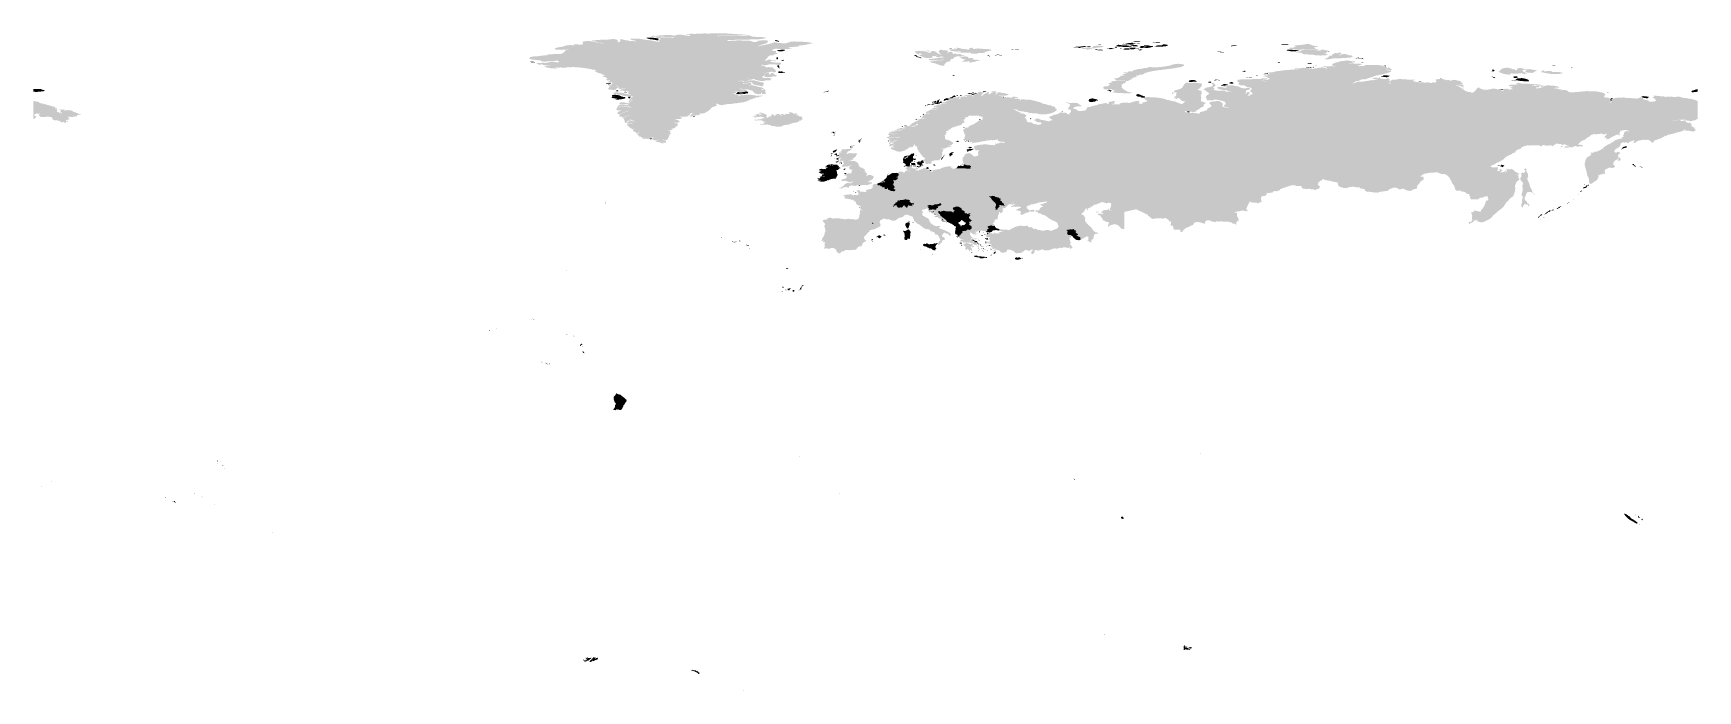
# Model space of a CAD drawing. Header units: inches. Extents: x -180 to 180, y -58 to 84.
import ezdxf

# ---------------------------------------------------------------- set-up
doc = ezdxf.new("R2010")
doc.units = ezdxf.units.IN
doc.header["$MEASUREMENT"] = 0

msp = doc.modelspace()

# ---------------------------------------------------------------- hatches: boundary and pattern name
for points in [[(-29.95, 83.56), (-28.99, 83.5), (-28.48, 83.43), (-28.38, 83.44), (-27.69, 83.41), (-27.03, 83.38), (-25.95, 83.29), (-25.8, 83.26), (-25.91, 83.24), (-26.18, 83.22), (-27.57, 83.19), (-30.09, 83.16), (-31.53, 83.09), (-31.99, 83.09), (-32.03, 82.98), (-31.84, 82.98), (-31.52, 82.99), (-30.39, 83.09), (-29.96, 83.11), (-29.18, 83.1), (-28.15, 83.06), (-27.74, 83.08), (-27, 83.07), (-26.14, 83.1), (-25.12, 83.16), (-24.85, 83.02), (-24.47, 82.88), (-24.17, 82.89), (-23.92, 82.89), (-23.83, 82.84), (-23.69, 82.82), (-23.41, 82.83), (-22.52, 82.79), (-21.92, 82.72), (-21.69, 82.68), (-21.58, 82.63), (-21.52, 82.6), (-21.62, 82.55), (-21.99, 82.46), (-22.47, 82.38), (-23.12, 82.32), (-23.86, 82.29), (-29.58, 82.16), (-29.77, 82.13), (-29.89, 82.05), (-29.81, 81.96), (-29.54, 81.94), (-28.92, 82), (-27.84, 82.05), (-27.05, 82.05), (-25.15, 82), (-24.59, 81.88), (-24.29, 81.7), (-23.64, 81.74), (-23.5, 81.77), (-23.39, 81.83), (-23.31, 81.89), (-23.25, 81.95), (-23.18, 81.99), (-23.1, 82.01), (-22.94, 82.03), (-22.56, 82.05), (-21.58, 82.07), (-21.34, 82.07), (-21.17, 81.98), (-21.13, 81.93), (-21.12, 81.87), (-21.12, 81.79), (-21.15, 81.7), (-21.23, 81.6), (-21.5, 81.44), (-21.72, 81.35), (-21.96, 81.28), (-22.42, 81.14), (-22.57, 81.1), (-23.07, 80.93), (-23.2, 80.85), (-23.2, 80.79), (-23.12, 80.78), (-22.97, 80.83), (-22.92, 80.87), (-22.83, 80.91), (-22.09, 81.02), (-21.93, 81.05), (-21.45, 81.18), (-21.14, 81.23), (-20.89, 81.28), (-20.76, 81.31), (-20.02, 81.56), (-19.63, 81.64), (-19.22, 81.64), (-19.15, 81.51), (-18.67, 81.49), (-18.46, 81.5), (-18.12, 81.47), (-17.97, 81.44), (-17.72, 81.43), (-17.46, 81.4), (-17.23, 81.43), (-17.16, 81.45), (-16.94, 81.54), (-16.64, 81.63), (-16.36, 81.73), (-16.27, 81.75), (-16.12, 81.78), (-15.97, 81.79), (-15.56, 81.83), (-15.45, 81.84), (-15.23, 81.82), (-14.24, 81.81), (-13.7, 81.79), (-12.96, 81.72), (-12.43, 81.68), (-12.19, 81.65), (-11.84, 81.58), (-11.56, 81.5), (-11.43, 81.48), (-11.43, 81.46), (-11.53, 81.42), (-12.23, 81.31), (-12.46, 81.23), (-13.13, 81.09), (-13.45, 81.04), (-13.8, 81.02), (-14.2, 81.01), (-14.45, 80.99), (-14.49, 80.97), (-14.31, 80.91), (-14.23, 80.87), (-14.24, 80.83), (-14.43, 80.78), (-14.5, 80.76), (-15.19, 80.72), (-15.54, 80.65), (-16, 80.64), (-16.32, 80.65), (-16.76, 80.57), (-16.59, 80.51), (-16.43, 80.48), (-15.94, 80.43), (-15.93, 80.4), (-16.17, 80.33), (-16.49, 80.25), (-16.87, 80.2), (-17.01, 80.19), (-17.19, 80.2), (-17.36, 80.2), (-17.72, 80.18), (-18.07, 80.17), (-18.69, 80.21), (-19.03, 80.25), (-19.21, 80.26), (-19.43, 80.26), (-19.52, 80.24), (-19.87, 80.14), (-20.04, 80.08), (-20.15, 80.01), (-20.2, 79.94), (-20.18, 79.86), (-20.14, 79.8), (-20.07, 79.77), (-19.99, 79.76), (-19.84, 79.75), (-19.52, 79.76), (-19.39, 79.75), (-19.35, 79.73), (-19.28, 79.68), (-19.3, 79.64), (-19.35, 79.57), (-19.4, 79.49), (-19.43, 79.4), (-19.41, 79.35), (-19.28, 79.34), (-19.22, 79.34), (-19.15, 79.33), (-19.07, 79.29), (-19.01, 79.25), (-18.97, 79.21), (-18.99, 79.18), (-19.07, 79.15), (-19.26, 79.12), (-19.72, 79.07), (-19.77, 79.05), (-19.81, 79.01), (-19.83, 78.96), (-19.89, 78.91), (-19.97, 78.87), (-20.05, 78.84), (-20.2, 78.83), (-20.4, 78.83), (-20.62, 78.8), (-21.13, 78.66), (-21.14, 78.64), (-20.95, 78.6), (-20.96, 78.56), (-21.19, 78.38), (-21.26, 78.29), (-21.31, 78.17), (-21.4, 78.07), (-21.52, 77.99), (-21.63, 77.9), (-21.75, 77.79), (-21.73, 77.71), (-21.58, 77.65), (-21.38, 77.7), (-21.13, 77.85), (-20.86, 77.91), (-20.57, 77.89), (-20.32, 77.86), (-20, 77.8), (-19.72, 77.77), (-19.49, 77.72), (-19.39, 77.68), (-19.3, 77.62), (-19.3, 77.59), (-19.47, 77.57), (-19.52, 77.57), (-19.95, 77.67), (-20.16, 77.69), (-20.44, 77.66), (-20.68, 77.62), (-20.46, 77.45), (-20.23, 77.37), (-19.81, 77.33), (-19.59, 77.29), (-19.43, 77.25), (-19.3, 77.22), (-19.13, 77.23), (-18.9, 77.28), (-18.59, 77.28), (-18.44, 77.26), (-18.34, 77.22), (-18.29, 77.13), (-18.3, 77.01), (-18.34, 76.92), (-18.4, 76.86), (-18.51, 76.78), (-18.61, 76.76), (-18.74, 76.77), (-18.87, 76.78), (-18.98, 76.81), (-19.16, 76.84), (-19.51, 76.86), (-19.86, 76.91), (-20.06, 76.93), (-20.49, 76.92), (-20.94, 76.89), (-20.96, 76.84), (-21.61, 76.69), (-21.75, 76.69), (-21.93, 76.74), (-22.19, 76.79), (-22.33, 76.79), (-22.55, 76.73), (-22.61, 76.7), (-22.61, 76.68), (-22.44, 76.63), (-22.38, 76.61), (-22.29, 76.6), (-22, 76.59), (-21.88, 76.57), (-21.76, 76.4), (-21.57, 76.29), (-21.49, 76.27), (-21.42, 76.26), (-21.19, 76.27), (-20.89, 76.3), (-20.78, 76.28), (-20.56, 76.24), (-20.44, 76.23), (-20.28, 76.23), (-20.1, 76.22), (-19.86, 76.12), (-19.96, 76), (-19.81, 75.9), (-19.57, 75.79), (-19.51, 75.76), (-19.49, 75.69), (-19.48, 75.64), (-19.46, 75.6), (-19.43, 75.57), (-19.4, 75.49), (-19.37, 75.39), (-19.38, 75.3), (-19.43, 75.23), (-19.53, 75.18), (-19.68, 75.15), (-19.8, 75.16), (-19.89, 75.2), (-20.03, 75.25), (-20.2, 75.31), (-20.48, 75.31), (-20.91, 75.16), (-21.09, 75.15), (-21.25, 75.13), (-21.41, 75.06), (-21.65, 75.02), (-21.86, 75.04), (-22.23, 75.12), (-22.1, 75.07), (-21.9, 75), (-21.78, 74.97), (-21.7, 74.96), (-21.6, 74.97), (-21.46, 75), (-21.14, 75.07), (-21.06, 75.08), (-20.99, 75.07), (-20.93, 75.05), (-20.86, 74.99), (-20.79, 74.89), (-20.8, 74.81), (-20.89, 74.74), (-20.97, 74.69), (-21.04, 74.67), (-21.04, 74.65), (-20.86, 74.64), (-20.61, 74.73), (-20.53, 74.84), (-20.42, 74.98), (-20.21, 75.02), (-19.98, 74.98), (-19.8, 74.85), (-19.54, 74.62), (-19.43, 74.6), (-19.29, 74.55), (-19.23, 74.48), (-19.24, 74.4), (-19.27, 74.34), (-19.31, 74.31), (-19.37, 74.28), (-19.47, 74.27), (-19.65, 74.26), (-20.05, 74.28), (-20.26, 74.28), (-20.23, 74.2), (-20.65, 74.14), (-21.13, 74.11), (-21.58, 74.16), (-21.95, 74.24), (-21.83, 74.36), (-21.76, 74.48), (-21.94, 74.57), (-21.98, 74.57), (-21.92, 74.44), (-21.97, 74.39), (-22.18, 74.33), (-22.32, 74.3), (-22.33, 74.29), (-22.26, 74.27), (-22.22, 74.25), (-22.2, 74.21), (-22.22, 74.17), (-22.29, 74.12), (-22.33, 74.09), (-22.34, 74.06), (-22.27, 74.03), (-22.13, 73.99), (-21.99, 73.97), (-21.3, 73.96), (-21.02, 73.94), (-20.37, 73.85), (-20.34, 73.82), (-20.45, 73.65), (-20.51, 73.49), (-20.64, 73.46), (-21.33, 73.46), (-21.55, 73.43), (-21.87, 73.36), (-22.19, 73.27), (-22.35, 73.27), (-22.99, 73.35), (-23.23, 73.4), (-23.76, 73.54), (-24.16, 73.76), (-24.34, 73.67), (-24.45, 73.63), (-24.57, 73.61), (-24.68, 73.6), (-24.78, 73.62), (-24.91, 73.65), (-25.11, 73.73), (-25.35, 73.81), (-25.52, 73.85), (-25.53, 73.84), (-25.43, 73.79), (-25.28, 73.74), (-24.91, 73.58), (-24.78, 73.54), (-24.79, 73.51), (-25.03, 73.49), (-25.31, 73.43), (-25.45, 73.39), (-25.67, 73.29), (-25.74, 73.28), (-26.06, 73.25), (-26.17, 73.26), (-26.41, 73.31), (-26.77, 73.35), (-26.98, 73.38), (-27.27, 73.44), (-27.17, 73.37), (-26.6, 73.28), (-26.54, 73.25), (-26.66, 73.19), (-26.73, 73.17), (-26.86, 73.17), (-27.06, 73.18), (-27.26, 73.18), (-27.47, 73.16), (-27.56, 73.14), (-27.53, 73.11), (-27.48, 73.09), (-27.41, 73.07), (-27.35, 73.07), (-27.19, 73.13), (-27.07, 73.14), (-26.75, 73.12), (-26.43, 73.17), (-26.2, 73.19), (-26.03, 73.2), (-25.4, 73.28), (-25.27, 73.36), (-25.06, 73.4), (-24.59, 73.42), (-24.13, 73.41), (-23.9, 73.4), (-23.71, 73.32), (-23.46, 73.26), (-23.24, 73.19), (-23, 73.17), (-22.85, 73.08), (-22.45, 72.99), (-22.19, 72.97), (-22.04, 72.92), (-22.02, 72.72), (-22.01, 72.64), (-22.07, 72.4), (-22.28, 72.34), (-22.24, 72.22), (-22.29, 72.12), (-22.5, 72.16), (-22.71, 72.22), (-23.21, 72.33), (-23.67, 72.39), (-23.86, 72.45), (-24.07, 72.5), (-24.36, 72.69), (-24.55, 72.92), (-24.63, 73.04), (-24.79, 73.04), (-24.99, 73.01), (-25.17, 72.98), (-25.26, 72.92), (-25.86, 72.85), (-26.08, 72.79), (-26.21, 72.8), (-26.66, 72.72), (-26.48, 72.68), (-26.39, 72.67), (-26.21, 72.69), (-26.1, 72.72), (-25.69, 72.8), (-25.36, 72.81), (-25.24, 72.84), (-24.98, 72.89), (-24.81, 72.9), (-24.79, 72.89), (-24.77, 72.87), (-24.65, 72.58), (-24.7, 72.51), (-24.84, 72.47), (-25.13, 72.42), (-25.2, 72.39), (-25.12, 72.35), (-24.84, 72.39), (-24.67, 72.44), (-24.57, 72.42), (-24.42, 72.35), (-24.24, 72.31), (-23.8, 72.2), (-23.59, 72.14), (-23.29, 72.08), (-22.96, 72), (-22.87, 71.97), (-22.56, 71.93), (-22.5, 71.91), (-22.37, 71.77), (-22.26, 71.75), (-21.96, 71.74), (-22.01, 71.69), (-22.31, 71.56), (-22.46, 71.52), (-22.5, 71.5), (-22.49, 71.46), (-22.48, 71.38), (-22.42, 71.25), (-22.35, 71.37), (-22.3, 71.43), (-22.23, 71.45), (-22.17, 71.45), (-21.96, 71.51), (-21.75, 71.48), (-21.7, 71.34), (-21.67, 71.21), (-21.69, 71.09), (-21.67, 70.92), (-21.67, 70.86), (-21.63, 70.8), (-21.57, 70.59), (-21.52, 70.53), (-21.63, 70.47), (-21.94, 70.44), (-22.07, 70.47), (-22.38, 70.46), (-22.38, 70.51), (-22.4, 70.57), (-22.4, 70.61), (-22.42, 70.65), (-22.44, 70.86), (-22.53, 70.81), (-22.53, 70.76), (-22.56, 70.72), (-22.61, 70.49), (-22.69, 70.44), (-22.94, 70.45), (-23.19, 70.44), (-23.33, 70.45), (-23.79, 70.56), (-23.97, 70.65), (-24.13, 70.79), (-24.23, 70.92), (-24.27, 71.05), (-24.38, 71.15), (-24.56, 71.22), (-24.78, 71.29), (-25.03, 71.33), (-25.25, 71.4), (-25.45, 71.47), (-25.66, 71.53), (-25.89, 71.57), (-26.21, 71.59), (-26.69, 71.58), (-27.01, 71.63), (-27.09, 71.63), (-27.16, 71.6), (-27.11, 71.53), (-26.74, 71.5), (-26.45, 71.49), (-26.07, 71.5), (-25.84, 71.48), (-25.76, 71.44), (-25.7, 71.37), (-25.67, 71.27), (-25.74, 71.18), (-26.01, 71.09), (-26.16, 71.05), (-26.58, 70.97), (-26.72, 70.95), (-27.07, 70.94), (-27.34, 70.95), (-27.69, 70.99), (-27.89, 71), (-28.3, 71.01), (-28.4, 70.99), (-28.29, 70.95), (-28.12, 70.92), (-27.99, 70.9), (-27.98, 70.84), (-28.02, 70.76), (-28.07, 70.7), (-28.15, 70.66), (-28.42, 70.57), (-28.53, 70.55), (-29.04, 70.46), (-29.07, 70.44), (-28.95, 70.45), (-28.63, 70.48), (-28.54, 70.48), (-28.02, 70.4), (-27.6, 70.41), (-26.75, 70.48), (-26.68, 70.47), (-26.62, 70.46), (-26.57, 70.44), (-26.51, 70.4), (-26.58, 70.36), (-26.77, 70.32), (-27.07, 70.28), (-27.2, 70.26), (-27.33, 70.22), (-27.56, 70.12), (-27.63, 70.03), (-27.38, 69.99), (-27.27, 70.04), (-27.14, 70.14), (-27.03, 70.2), (-26.75, 70.24), (-26.42, 70.22), (-26.16, 70.25), (-25.62, 70.35), (-25.53, 70.35), (-24.75, 70.3), (-24.04, 70.18), (-23.67, 70.14), (-23.17, 70.11), (-22.28, 70.13), (-22.21, 70.11), (-22.24, 70.07), (-22.29, 70.03), (-22.44, 69.99), (-22.61, 69.95), (-22.73, 69.95), (-22.82, 69.92), (-23.03, 69.9), (-23.09, 69.88), (-23.01, 69.8), (-23.05, 69.79), (-23.24, 69.79), (-23.55, 69.74), (-23.81, 69.74), (-23.87, 69.74), (-23.82, 69.72), (-23.76, 69.68), (-23.71, 69.63), (-23.74, 69.59), (-23.86, 69.57), (-23.94, 69.56), (-24.25, 69.59), (-24.3, 69.59), (-24.25, 69.56), (-24.23, 69.53), (-24.22, 69.48), (-24.3, 69.44), (-24.45, 69.41), (-24.74, 69.32), (-24.87, 69.29), (-25.13, 69.27), (-25.19, 69.26), (-25.08, 69.19), (-25.09, 69.17), (-25.27, 69.09), (-25.54, 69.05), (-25.58, 69.02), (-25.61, 68.95), (-25.63, 68.93), (-25.7, 68.89), (-25.96, 68.82), (-26.14, 68.78), (-26.23, 68.75), (-26.34, 68.7), (-26.48, 68.68), (-26.65, 68.67), (-26.82, 68.65), (-27.08, 68.6), (-27.27, 68.58), (-27.85, 68.49), (-28.13, 68.48), (-28.36, 68.45), (-28.85, 68.36), (-29.09, 68.33), (-29.25, 68.3), (-29.43, 68.29), (-29.71, 68.31), (-29.87, 68.31), (-29.96, 68.3), (-30.05, 68.27), (-30.2, 68.2), (-30.32, 68.19), (-30.72, 68.25), (-30.71, 68.22), (-30.61, 68.16), (-30.61, 68.12), (-30.85, 68.07), (-30.98, 68.06), (-31.17, 68.08), (-31.42, 68.13), (-31.74, 68.23), (-32.14, 68.38), (-32.33, 68.44), (-32.31, 68.39), (-32.27, 68.34), (-32.2, 68.29), (-32.18, 68.26), (-32.22, 68.24), (-32.28, 68.23), (-32.35, 68.23), (-32.37, 68.21), (-32.25, 68.14), (-32.16, 68.06), (-32.16, 67.99), (-32.27, 67.92), (-32.37, 67.88), (-32.45, 67.87), (-32.92, 67.7), (-33.05, 67.68), (-33.11, 67.66), (-33.16, 67.63), (-33.29, 67.49), (-33.35, 67.44), (-33.46, 67.39), (-33.5, 67.38), (-33.52, 67.35), (-33.5, 67.32), (-33.53, 67.26), (-33.61, 67.17), (-33.88, 66.94), (-34.1, 66.73), (-34.2, 66.66), (-34.27, 66.63), (-34.31, 66.64), (-34.42, 66.63), (-34.48, 66.59), (-34.52, 66.52), (-34.58, 66.47), (-34.63, 66.43), (-35.07, 66.28), (-35.19, 66.25), (-35.29, 66.27), (-35.41, 66.26), (-35.66, 66.34), (-35.71, 66.37), (-35.87, 66.44), (-35.86, 66.41), (-35.83, 66.39), (-35.81, 66.36), (-35.76, 66.32), (-35.63, 66.14), (-35.73, 66.1), (-35.82, 66.06), (-36.04, 65.99), (-36.29, 65.86), (-36.38, 65.83), (-36.4, 65.93), (-36.39, 65.96), (-36.53, 66.01), (-36.52, 65.97), (-36.54, 65.94), (-36.64, 65.81), (-36.67, 65.79), (-36.71, 65.8), (-36.82, 65.77), (-36.93, 65.78), (-37.03, 65.84), (-37.06, 65.87), (-37.23, 65.79), (-37.32, 65.79), (-37.33, 65.72), (-37.41, 65.66), (-37.52, 65.63), (-37.66, 65.63), (-37.75, 65.59), (-37.95, 65.63), (-38, 65.71), (-37.84, 65.81), (-37.8, 65.86), (-37.83, 65.91), (-37.79, 65.98), (-37.48, 66.19), (-37.28, 66.3), (-37.29, 66.32), (-37.57, 66.35), (-37.81, 66.39), (-38.05, 66.4), (-38.16, 66.39), (-37.99, 66.32), (-37.75, 66.26), (-37.87, 66.2), (-37.97, 66.14), (-38.07, 65.97), (-38.14, 65.9), (-38.4, 65.98), (-38.52, 66.01), (-38.44, 65.92), (-38.22, 65.84), (-38.2, 65.81), (-38.2, 65.71), (-38.64, 65.62), (-39.09, 65.61), (-39.41, 65.59), (-39.96, 65.56), (-40.17, 65.56), (-40.19, 65.52), (-39.66, 65.37), (-39.58, 65.34), (-39.65, 65.29), (-39.76, 65.25), (-39.94, 65.14), (-40.03, 65.1), (-40.25, 65.05), (-40.67, 65.11), (-40.88, 65.08), (-41.08, 65.1), (-41.09, 65.04), (-41.03, 64.99), (-40.97, 64.87), (-40.83, 64.88), (-40.66, 64.92), (-40.52, 64.83), (-40.43, 64.67), (-40.28, 64.6), (-40.21, 64.54), (-40.18, 64.48), (-40.28, 64.42), (-40.48, 64.34), (-40.7, 64.33), (-40.69, 64.27), (-40.78, 64.22), (-40.98, 64.24), (-41.08, 64.27), (-41.18, 64.28), (-41.58, 64.3), (-41.17, 64.18), (-41.03, 64.12), (-40.97, 64.15), (-40.83, 64.16), (-40.62, 64.13), (-40.65, 63.93), (-40.56, 63.76), (-40.55, 63.73), (-40.77, 63.63), (-40.78, 63.53), (-40.91, 63.51), (-41.05, 63.51), (-41.06, 63.41), (-41.15, 63.35), (-41.14, 63.31), (-41.11, 63.27), (-41.2, 63.21), (-41.27, 63.13), (-41.39, 63.06), (-41.45, 63.07), (-41.63, 63.06), (-41.84, 63.07), (-42.02, 63.16), (-42.09, 63.19), (-42.17, 63.21), (-42.14, 63.15), (-42.09, 63.12), (-41.93, 63.05), (-41.63, 62.97), (-41.64, 62.92), (-41.72, 62.89), (-41.91, 62.74), (-41.97, 62.73), (-42.06, 62.69), (-42.32, 62.71), (-42.42, 62.72), (-42.74, 62.71), (-42.85, 62.73), (-42.94, 62.72), (-42.86, 62.68), (-42.67, 62.64), (-42.47, 62.6), (-42.15, 62.57), (-42.16, 62.51), (-42.24, 62.47), (-42.2, 62.4), (-42.23, 62.35), (-42.25, 62.29), (-42.32, 62.15), (-42.24, 62.06), (-42.14, 62.01), (-42.15, 61.95), (-42.11, 61.86), (-42.25, 61.77), (-42.37, 61.77), (-42.53, 61.76), (-42.59, 61.72), (-42.32, 61.68), (-42.35, 61.62), (-42.42, 61.54), (-42.49, 61.36), (-42.65, 61.06), (-42.72, 60.77), (-43.04, 60.52), (-43.16, 60.52), (-43.19, 60.51), (-43.35, 60.52), (-43.6, 60.58), (-43.79, 60.59), (-43.92, 60.6), (-43.94, 60.57), (-43.83, 60.52), (-43.67, 60.5), (-43.53, 60.47), (-43.3, 60.44), (-43.21, 60.39), (-43.16, 60.33), (-43.16, 60.3), (-43.17, 60.26), (-43.12, 60.06), (-43.23, 59.99), (-43.32, 59.93), (-43.62, 59.94), (-43.67, 59.96), (-43.96, 60.03), (-43.94, 59.99), (-43.73, 59.9), (-43.66, 59.86), (-43.71, 59.85), (-43.79, 59.85), (-43.91, 59.82), (-44.12, 59.83), (-44.11, 59.88), (-44.07, 59.92), (-44.16, 59.92), (-44.27, 59.89), (-44.33, 59.9), (-44.38, 59.9), (-44.41, 59.92), (-44.45, 60.01), (-44.4, 60.06), (-44.23, 60.18), (-44.18, 60.24), (-44.22, 60.27), (-44.35, 60.2), (-44.48, 60.1), (-44.53, 60.03), (-44.61, 60.02), (-44.81, 60.05), (-45.38, 60.2), (-45.36, 60.3), (-45.37, 60.37), (-45.2, 60.38), (-45.08, 60.42), (-44.97, 60.46), (-44.85, 60.53), (-44.74, 60.66), (-44.76, 60.66), (-45.08, 60.51), (-45.28, 60.45), (-45.38, 60.44), (-45.43, 60.47), (-45.59, 60.52), (-45.7, 60.54), (-45.93, 60.58), (-45.98, 60.6), (-46.05, 60.62), (-46.14, 60.78), (-46.02, 60.97), (-45.93, 61.03), (-45.88, 61.09), (-45.85, 61.18), (-45.87, 61.22), (-45.94, 61.21), (-45.98, 61.18), (-45.97, 61.13), (-46.01, 61.1), (-46.3, 61.02), (-46.58, 60.96), (-46.72, 60.9), (-46.81, 60.86), (-46.87, 60.82), (-46.98, 60.82), (-47.12, 60.81), (-47.22, 60.78), (-47.37, 60.8), (-47.46, 60.84), (-47.58, 60.85), (-47.71, 60.83), (-47.8, 60.83), (-47.79, 60.8), (-47.73, 60.73), (-47.83, 60.72), (-48.01, 60.72), (-48.11, 60.74), (-48.18, 60.77), (-48.24, 60.81), (-48.21, 60.86), (-47.91, 60.95), (-47.77, 61), (-47.86, 61.02), (-48.15, 61), (-48.19, 61.01), (-48.39, 61), (-48.38, 61.14), (-48.42, 61.17), (-48.43, 61.19), (-48.49, 61.22), (-48.56, 61.23), (-48.6, 61.25), (-48.92, 61.28), (-48.96, 61.35), (-48.99, 61.43), (-49.05, 61.52), (-49.2, 61.55), (-49.29, 61.59), (-49.22, 61.63), (-49.19, 61.69), (-49.27, 61.71), (-49.31, 61.75), (-49.3, 61.77), (-49.36, 61.84), (-49.38, 61.89), (-49.31, 61.94), (-49.13, 61.99), (-49.07, 62.02), (-49.04, 62.04), (-48.83, 62.08), (-49.01, 62.11), (-49.12, 62.11), (-49.2, 62.1), (-49.28, 62.05), (-49.35, 62.01), (-49.62, 62), (-49.66, 62.02), (-49.68, 62.09), (-49.67, 62.15), (-49.55, 62.23), (-49.69, 62.27), (-49.81, 62.29), (-49.94, 62.32), (-50.07, 62.36), (-50.18, 62.41), (-50.29, 62.47), (-50.32, 62.47), (-50.28, 62.53), (-50.26, 62.58), (-50.26, 62.68), (-50.3, 62.72), (-50.2, 62.81), (-50.08, 62.9), (-49.79, 63.04), (-50.09, 62.98), (-50.34, 62.83), (-50.39, 62.82), (-50.41, 62.85), (-50.5, 62.94), (-50.57, 62.97), (-50.6, 63), (-50.74, 63.05), (-50.8, 63.09), (-50.89, 63.17), (-51.01, 63.26), (-51.19, 63.44), (-51.47, 63.64), (-51.54, 63.76), (-51.45, 63.9), (-51.55, 64.01), (-51.28, 64.05), (-50.9, 64.11), (-50.7, 64.15), (-50.59, 64.16), (-50.34, 64.17), (-50.26, 64.21), (-50.4, 64.2), (-50.49, 64.21), (-50.49, 64.23), (-50.46, 64.27), (-50.44, 64.31), (-50.48, 64.3), (-50.72, 64.22), (-51.07, 64.16), (-51.35, 64.12), (-51.39, 64.12), (-51.49, 64.1), (-51.54, 64.1), (-51.58, 64.1), (-51.68, 64.16), (-51.71, 64.21), (-51.53, 64.31), (-51.4, 64.46), (-51.23, 64.56), (-51.11, 64.57), (-50.91, 64.57), (-50.83, 64.56), (-50.86, 64.62), (-50.85, 64.64), (-50.68, 64.68), (-50.49, 64.69), (-50.36, 64.68), (-50.27, 64.61), (-50.16, 64.49), (-50.01, 64.45), (-50.02, 64.51), (-50.09, 64.58), (-50.12, 64.7), (-50.22, 64.75), (-50.3, 64.78), (-50.52, 64.77), (-50.65, 64.85), (-50.68, 64.89), (-50.68, 64.93), (-50.81, 65.05), (-50.85, 65.11), (-50.92, 65.2), (-50.96, 65.2), (-50.91, 65.1), (-50.85, 65.02), (-50.76, 64.86), (-50.72, 64.8), (-50.78, 64.75), (-50.89, 64.7), (-50.99, 64.66), (-51.22, 64.63), (-51.17, 64.71), (-51.14, 64.79), (-51.26, 64.76), (-51.36, 64.7), (-51.4, 64.62), (-51.47, 64.55), (-51.68, 64.38), (-51.76, 64.28), (-51.83, 64.23), (-51.92, 64.22), (-52, 64.26), (-52.06, 64.35), (-52.09, 64.42), (-52.1, 64.6), (-52.09, 64.68), (-52.12, 64.8), (-52.24, 65.06), (-52.26, 65.15), (-52.45, 65.21), (-52.45, 65.22), (-52.5, 65.28), (-52.54, 65.33), (-52.51, 65.35), (-52.46, 65.36), (-52.18, 65.44), (-51.97, 65.53), (-51.72, 65.67), (-51.62, 65.71), (-51.25, 65.75), (-51.09, 65.75), (-51.09, 65.78), (-51.15, 65.79), (-51.39, 65.78), (-51.72, 65.72), (-51.78, 65.7), (-51.92, 65.62), (-52.04, 65.57), (-52.35, 65.46), (-52.55, 65.46), (-52.76, 65.59), (-52.99, 65.57), (-53.15, 65.57), (-53.2, 65.59), (-53.23, 65.77), (-53.11, 65.98), (-53.24, 65.98), (-53.27, 65.99), (-53.34, 66.03), (-53.39, 66.05), (-53.36, 66.07), (-53.02, 66.17), (-52.51, 66.36), (-52.29, 66.44), (-52.16, 66.47), (-52.06, 66.51), (-51.93, 66.59), (-51.89, 66.62), (-51.82, 66.65), (-51.68, 66.68), (-51.52, 66.73), (-51.26, 66.84), (-51.23, 66.88), (-51.28, 66.89), (-51.4, 66.85), (-51.65, 66.75), (-51.82, 66.7), (-52.42, 66.45), (-52.68, 66.36), (-52.81, 66.3), (-52.92, 66.24), (-53.04, 66.2), (-53.16, 66.18), (-53.41, 66.16), (-53.54, 66.14), (-53.61, 66.15), (-53.65, 66.27), (-53.62, 66.34), (-53.63, 66.41), (-53.57, 66.51), (-53.48, 66.58), (-53.44, 66.62), (-53.42, 66.65), (-53.22, 66.72), (-53.11, 66.75), (-53.04, 66.83), (-52.6, 66.85), (-52.49, 66.85), (-52.43, 66.86), (-52.39, 66.88), (-52.43, 66.9), (-52.56, 66.91), (-52.91, 66.91), (-53.23, 66.92), (-53.37, 66.93), (-53.44, 66.92), (-53.56, 66.95), (-53.69, 66.99), (-53.88, 67.14), (-53.81, 67.33), (-53.8, 67.42), (-53.55, 67.5), (-53.41, 67.52), (-53.22, 67.58), (-52.97, 67.69), (-52.67, 67.75), (-52.51, 67.76), (-52.38, 67.75), (-51.91, 67.66), (-51.67, 67.65), (-51.45, 67.67), (-51.18, 67.64), (-50.71, 67.51), (-50.61, 67.53), (-50.64, 67.56), (-51.17, 67.69), (-51.17, 67.73), (-51.03, 67.74), (-50.89, 67.78), (-50.97, 67.81), (-51.32, 67.79), (-51.42, 67.75), (-51.77, 67.74), (-51.94, 67.77), (-52.1, 67.78), (-52.34, 67.84), (-52.55, 67.82), (-52.67, 67.79), (-52.9, 67.77), (-52.98, 67.76), (-53.42, 67.57), (-53.6, 67.54), (-53.74, 67.55), (-53.64, 67.67), (-53.62, 67.72), (-53.62, 67.77), (-53.58, 67.84), (-53.35, 67.97), (-53.21, 68.12), (-53.15, 68.21), (-53.04, 68.22), (-52.89, 68.2), (-52.44, 68.15), (-52.06, 68.08), (-51.78, 68.06), (-51.6, 68.05), (-51.52, 68.08), (-51.46, 68.12), (-51.43, 68.14), (-51.41, 68.2), (-51.39, 68.22), (-51.33, 68.24), (-51.21, 68.33), (-51.17, 68.39), (-51.21, 68.42), (-51.29, 68.42), (-51.46, 68.39), (-51.48, 68.38), (-51.48, 68.37), (-51.63, 68.27), (-51.8, 68.25), (-52.2, 68.22), (-52.38, 68.22), (-52.7, 68.26), (-52.75, 68.28), (-52.78, 68.31), (-53.17, 68.3), (-53.29, 68.29), (-53.38, 68.3), (-53.34, 68.35), (-53.21, 68.41), (-53.04, 68.61), (-52.89, 68.66), (-52.6, 68.71), (-52.3, 68.7), (-51.78, 68.55), (-51.62, 68.53), (-51.48, 68.55), (-51.13, 68.6), (-51.07, 68.62), (-50.95, 68.68), (-50.8, 68.79), (-50.81, 68.82), (-51.03, 68.76), (-51.15, 68.74), (-51.25, 68.74), (-51.16, 68.94), (-51.12, 69.09), (-51.08, 69.13), (-50.79, 69.12), (-50.39, 69.14), (-50.3, 69.17), (-50.3, 69.19), (-50.46, 69.21), (-50.54, 69.25), (-50.67, 69.23), (-50.85, 69.21), (-51.08, 69.21), (-51.06, 69.27), (-50.89, 69.41), (-50.88, 69.47), (-50.81, 69.6), (-50.8, 69.66), (-50.72, 69.73), (-50.46, 69.77), (-50.35, 69.8), (-50.34, 69.83), (-50.5, 69.94), (-50.46, 69.97), (-50.34, 69.99), (-50.29, 70.01), (-50.32, 70.03), (-50.44, 70.04), (-50.61, 70.01), (-50.8, 70), (-50.97, 70.04), (-51.11, 70.06), (-51.19, 70.05), (-51.42, 69.99), (-51.5, 69.99), (-51.6, 70), (-52.25, 70.06), (-52.34, 70.08), (-52.57, 70.17), (-52.77, 70.23), (-53.02, 70.3), (-53.36, 70.35), (-53.77, 70.39), (-54.01, 70.42), (-54.14, 70.47), (-54.34, 70.57), (-54.5, 70.66), (-54.53, 70.7), (-54.44, 70.75), (-54.34, 70.79), (-54.17, 70.82), (-53.86, 70.81), (-53.69, 70.8), (-53.51, 70.77), (-53.38, 70.76), (-53.09, 70.77), (-52.8, 70.75), (-52.63, 70.73), (-52.41, 70.69), (-51.78, 70.5), (-51.52, 70.44), (-51.41, 70.43), (-50.95, 70.36), (-50.87, 70.36), (-50.68, 70.4), (-50.66, 70.42), (-50.73, 70.44), (-50.93, 70.45), (-51.17, 70.53), (-51.32, 70.59), (-51.34, 70.69), (-51.32, 70.74), (-51.28, 70.77), (-51.26, 70.85), (-51.4, 70.9), (-51.49, 70.92), (-51.75, 70.99), (-51.77, 71.01), (-51.65, 71.02), (-51.53, 71.01), (-51.27, 70.98), (-51.13, 70.97), (-51.03, 70.99), (-51.02, 71), (-51.18, 71.04), (-51.38, 71.12), (-51.79, 71.13), (-52.06, 71.12), (-52.23, 71.15), (-52.42, 71.19), (-52.53, 71.2), (-52.77, 71.17), (-52.9, 71.17), (-53.01, 71.18), (-53.12, 71.31), (-53.09, 71.35), (-53, 71.37), (-52.94, 71.41), (-52.89, 71.46), (-52.75, 71.5), (-51.97, 71.6), (-51.77, 71.67), (-51.78, 71.68), (-51.91, 71.67), (-52.08, 71.64), (-52.2, 71.63), (-52.66, 71.67), (-52.73, 71.66), (-52.91, 71.6), (-53.17, 71.54), (-53.28, 71.54), (-53.44, 71.58), (-53.46, 71.61), (-53.48, 71.64), (-53.3, 71.69), (-53.25, 71.71), (-53.14, 71.78), (-53.14, 71.81), (-53.33, 71.79), (-53.36, 71.82), (-53.36, 71.87), (-53.37, 71.94), (-53.42, 72), (-53.58, 72.1), (-53.64, 72.12), (-53.69, 72.16), (-53.81, 72.29), (-53.78, 72.33), (-53.67, 72.35), (-53.65, 72.36), (-53.9, 72.34), (-53.93, 72.32), (-53.88, 72.28), (-53.85, 72.24), (-53.83, 72.18), (-53.79, 72.13), (-53.7, 72.08), (-53.63, 72.05), (-53.51, 71.98), (-53.46, 71.89), (-53.48, 71.85), (-53.57, 71.81), (-53.72, 71.76), (-53.76, 71.72), (-53.78, 71.68), (-53.89, 71.64), (-53.96, 71.66), (-54.02, 71.66), (-53.95, 71.59), (-53.91, 71.53), (-53.96, 71.46), (-54.1, 71.42), (-54.17, 71.42), (-54.32, 71.38), (-54.69, 71.37), (-54.82, 71.38), (-55.06, 71.41), (-55.34, 71.43), (-55.45, 71.47), (-55.59, 71.55), (-55.67, 71.63), (-55.67, 71.69), (-55.63, 71.74), (-55.55, 71.77), (-55.45, 71.96), (-55.32, 72.11), (-54.97, 72.27), (-54.87, 72.33), (-54.84, 72.36), (-54.84, 72.38), (-54.9, 72.39), (-55.32, 72.2), (-55.58, 72.18), (-55.66, 72.22), (-55.64, 72.3), (-55.59, 72.32), (-55.38, 72.31), (-55.3, 72.35), (-55.43, 72.42), (-55.57, 72.44), (-55.6, 72.45), (-55.46, 72.5), (-55.12, 72.5), (-55.05, 72.53), (-54.92, 72.57), (-54.79, 72.64), (-54.74, 72.7), (-54.73, 72.75), (-54.76, 72.79), (-54.76, 72.83), (-54.74, 72.87), (-54.77, 72.92), (-54.87, 72.97), (-55.07, 73.02), (-55.13, 72.96), (-55.2, 72.94), (-55.29, 72.93), (-55.37, 72.96), (-55.46, 72.96), (-55.55, 72.98), (-55.63, 72.99), (-55.67, 73.01), (-55.69, 73.05), (-55.69, 73.11), (-55.59, 73.14), (-55.45, 73.16), (-55.36, 73.2), (-55.3, 73.26), (-55.29, 73.33), (-55.33, 73.4), (-55.45, 73.46), (-55.66, 73.4), (-55.74, 73.38), (-55.76, 73.43), (-55.79, 73.46), (-55.88, 73.5), (-55.99, 73.54), (-56.1, 73.56), (-56.11, 73.59), (-56.08, 73.63), (-56.03, 73.67), (-55.97, 73.76), (-55.9, 73.75), (-55.84, 73.76), (-55.87, 73.83), (-55.93, 73.9), (-56, 73.93), (-56, 73.95), (-56.01, 73.96), (-56.07, 74.01), (-56.12, 74.04), (-56.23, 74.13), (-56.3, 74.16), (-56.39, 74.18), (-56.49, 74.18), (-56.66, 74.16), (-56.95, 74.13), (-57.19, 74.12), (-57.23, 74.13), (-57.11, 74.16), (-56.94, 74.2), (-56.71, 74.22), (-56.64, 74.28), (-56.66, 74.33), (-56.65, 74.38), (-56.72, 74.43), (-56.66, 74.46), (-56.45, 74.49), (-56.35, 74.49), (-56.26, 74.53), (-56.52, 74.61), (-56.8, 74.67), (-56.87, 74.69), (-56.93, 74.73), (-56.99, 74.79), (-57.07, 74.84), (-57.19, 74.89), (-57.36, 74.95), (-57.81, 75.04), (-57.97, 75.11), (-58.11, 75.2), (-58.18, 75.25), (-58.25, 75.28), (-58.57, 75.35), (-58.6, 75.39), (-58.28, 75.47), (-58.25, 75.51), (-58.38, 75.61), (-58.52, 75.69), (-58.66, 75.72), (-58.88, 75.73), (-59.08, 75.76), (-59.26, 75.82), (-59.45, 75.86), (-59.72, 75.9), (-60.17, 75.99), (-60.87, 76.1), (-61.19, 76.16), (-61.37, 76.18), (-61.62, 76.19), (-62.1, 76.24), (-62.5, 76.26), (-62.74, 76.25), (-62.82, 76.26), (-63.01, 76.32), (-63.29, 76.35), (-63.44, 76.34), (-63.62, 76.28), (-63.84, 76.22), (-63.96, 76.21), (-64.14, 76.26), (-64.22, 76.3), (-64.31, 76.32), (-64.39, 76.3), (-64.54, 76.25), (-64.69, 76.22), (-64.91, 76.17), (-65.09, 76.15), (-65.31, 76.15), (-65.37, 76.13), (-65.46, 76.13), (-65.57, 76.14), (-65.68, 76.17), (-65.79, 76.22), (-65.88, 76.24), (-65.95, 76.24), (-66.13, 76.22), (-66.36, 76.15), (-66.47, 76.14), (-66.55, 76.15), (-66.66, 76.17), (-66.87, 76.22), (-66.99, 76.21), (-67.08, 76.19), (-67.05, 76.15), (-66.85, 76.05), (-66.67, 75.98), (-66.83, 75.97), (-68.15, 76.07), (-68.32, 76.09), (-68.56, 76.15), (-68.76, 76.19), (-69.11, 76.28), (-69.37, 76.33), (-69.46, 76.37), (-69.48, 76.4), (-69.4, 76.44), (-68.86, 76.56), (-68.66, 76.59), (-68.25, 76.62), (-68.15, 76.64), (-68.11, 76.65), (-68.22, 76.68), (-68.77, 76.67), (-69.25, 76.69), (-69.67, 76.74), (-69.75, 76.75), (-69.82, 76.78), (-69.89, 76.83), (-69.87, 76.88), (-69.77, 76.93), (-69.71, 76.97), (-69.69, 76.99), (-70.22, 76.85), (-70.44, 76.81), (-70.61, 76.82), (-70.73, 76.84), (-70.79, 76.87), (-70.79, 76.9), (-70.77, 76.92), (-70.73, 76.93), (-71.02, 76.98), (-71.14, 77.03), (-71.15, 77.07), (-71.06, 77.12), (-70.96, 77.15), (-70.86, 77.18), (-70.6, 77.19), (-69.66, 77.23), (-68.98, 77.2), (-68.75, 77.31), (-68.59, 77.34), (-68.14, 77.38), (-67.43, 77.38), (-66.94, 77.36), (-66.71, 77.34), (-66.39, 77.28), (-66.37, 77.3), (-66.45, 77.35), (-66.45, 77.39), (-66.33, 77.47), (-66.27, 77.52), (-66.31, 77.56), (-66.45, 77.62), (-66.69, 77.68), (-66.82, 77.69), (-66.97, 77.67), (-67.15, 77.63), (-67.51, 77.54), (-67.69, 77.52), (-67.98, 77.52), (-68.14, 77.53), (-68.29, 77.54), (-68.53, 77.59), (-68.62, 77.6), (-68.73, 77.58), (-68.85, 77.53), (-68.97, 77.49), (-69.09, 77.47), (-69.2, 77.46), (-69.35, 77.47), (-69.98, 77.55), (-70.12, 77.58), (-70.13, 77.64), (-70.32, 77.69), (-70.54, 77.7), (-70.56, 77.72), (-70.29, 77.8), (-70.08, 77.83), (-70.11, 77.84), (-70.41, 77.84), (-70.61, 77.8), (-70.73, 77.79), (-70.99, 77.79), (-71.27, 77.81), (-71.39, 77.83), (-71.51, 77.88), (-71.65, 77.9), (-72.06, 77.94), (-72.16, 77.96), (-72.25, 77.99), (-72.59, 78.09), (-72.79, 78.15), (-72.82, 78.19), (-72.58, 78.28), (-72.57, 78.3), (-72.67, 78.34), (-72.71, 78.36), (-72.68, 78.4), (-72.47, 78.48), (-72.4, 78.5), (-72.02, 78.55), (-71.65, 78.62), (-71.52, 78.64), (-71.39, 78.64), (-70.91, 78.64), (-70.75, 78.66), (-70.63, 78.69), (-70.41, 78.72), (-69.97, 78.78), (-68.99, 78.86), (-68.93, 78.87), (-68.92, 78.88), (-69.01, 78.92), (-69.03, 78.94), (-68.83, 78.98), (-68.38, 79.04), (-68.07, 79.07), (-67.87, 79.07), (-67.71, 79.08), (-67.48, 79.12), (-67.35, 79.12), (-66.58, 79.14), (-66.24, 79.12), (-66.08, 79.12), (-65.97, 79.13), (-65.83, 79.17), (-65.56, 79.28), (-65.42, 79.34), (-65.29, 79.44), (-65.12, 79.59), (-64.99, 79.74), (-64.9, 79.88), (-64.84, 79.97), (-64.79, 80), (-64.63, 80.04), (-64.47, 80.07), (-64.18, 80.1), (-64.21, 80.11), (-64.33, 80.13), (-64.44, 80.14), (-64.54, 80.14), (-64.74, 80.1), (-64.98, 80.08), (-65.22, 80.09), (-65.39, 80.08), (-65.55, 80.05), (-65.81, 80.02), (-65.98, 80.03), (-66.29, 80.07), (-66.45, 80.08), (-66.84, 80.08), (-66.96, 80.09), (-67.06, 80.12), (-67.14, 80.17), (-67.2, 80.22), (-67.19, 80.28), (-67.05, 80.38), (-67, 80.41), (-66.61, 80.53), (-66.37, 80.58), (-66.14, 80.62), (-65.96, 80.65), (-65.8, 80.66), (-65.65, 80.69), (-65.36, 80.77), (-65.06, 80.84), (-64.69, 80.97), (-64.52, 81), (-63.89, 81.06), (-63.72, 81.06), (-63.58, 81.04), (-63.44, 81.01), (-63.06, 80.89), (-63.03, 80.89), (-63.1, 80.94), (-63.24, 81.08), (-63.21, 81.14), (-62.99, 81.21), (-62.9, 81.22), (-62.67, 81.21), (-62.3, 81.19), (-62.05, 81.17), (-61.86, 81.14), (-61.64, 81.12), (-61.52, 81.12), (-61.44, 81.13), (-61.32, 81.19), (-61.16, 81.28), (-61.1, 81.4), (-61.13, 81.53), (-61.18, 81.63), (-61.24, 81.69), (-61.2, 81.75), (-61.02, 81.81), (-60.84, 81.86), (-60.43, 81.92), (-60.1, 81.94), (-59.9, 81.93), (-59.64, 81.9), (-59.28, 81.88), (-58.96, 81.83), (-58.43, 81.69), (-58.08, 81.62), (-57.79, 81.59), (-57.5, 81.54), (-57.08, 81.43), (-56.86, 81.38), (-56.73, 81.37), (-56.62, 81.36), (-56.66, 81.39), (-56.86, 81.46), (-57.17, 81.53), (-57.85, 81.66), (-58.23, 81.75), (-58.57, 81.86), (-58.82, 81.92), (-59.27, 81.98), (-59.26, 82.01), (-58.72, 82.09), (-57.72, 82.17), (-56.59, 82.23), (-56.21, 82.22), (-55.55, 82.25), (-55.49, 82.28), (-55.34, 82.3), (-54.73, 82.35), (-54.55, 82.35), (-54.28, 82.33), (-53.99, 82.28), (-53.85, 82.24), (-53.67, 82.16), (-53.58, 82.06), (-53.6, 81.74), (-53.59, 81.68), (-53.56, 81.65), (-53.43, 81.69), (-53.28, 81.75), (-53.15, 81.8), (-53.04, 81.87), (-52.97, 81.97), (-52.93, 82.04), (-53.1, 82.12), (-53.11, 82.25), (-53.02, 82.32), (-52.78, 82.32), (-51.75, 82.08), (-51.35, 82.03), (-50.89, 81.9), (-50.36, 81.91), (-49.87, 81.89), (-49.65, 81.9), (-49.54, 81.92), (-49.69, 81.97), (-50.39, 82.12), (-50.71, 82.24), (-50.94, 82.38), (-50.99, 82.46), (-50.82, 82.47), (-50.04, 82.47), (-48.86, 82.41), (-47.36, 82.17), (-46.62, 82.1), (-45.29, 81.83), (-44.89, 81.79), (-44.73, 81.78), (-44.61, 81.81), (-44.53, 81.85), (-44.53, 81.9), (-44.59, 81.96), (-44.63, 82.03), (-44.64, 82.1), (-44.55, 82.26), (-44.33, 82.31), (-44.24, 82.37), (-44.33, 82.47), (-44.58, 82.54), (-45.55, 82.73), (-45.56, 82.75), (-45.36, 82.77), (-45.07, 82.78), (-42.65, 82.74), (-42.23, 82.73), (-42.05, 82.71), (-41.98, 82.69), (-41.88, 82.68), (-41.36, 82.7), (-41.37, 82.75), (-41.43, 82.78), (-44.24, 82.86), (-44.76, 82.88), (-45.03, 82.89), (-45.3, 82.87), (-45.87, 82.85), (-46.14, 82.86), (-46.48, 82.95), (-46.17, 83.06), (-45.91, 83.06), (-45.41, 83.02), (-45.12, 83.08), (-44.66, 83.13), (-44.2, 83.15), (-43.19, 83.26), (-43.01, 83.26), (-42.78, 83.26), (-42.26, 83.23), (-42.05, 83.21), (-41.82, 83.15), (-41.68, 83.13), (-41.52, 83.13), (-41.3, 83.1), (-40.98, 83.18), (-40.69, 83.28), (-40.36, 83.33), (-39.89, 83.3), (-39.59, 83.26), (-39.32, 83.2), (-38.93, 83.18), (-38.28, 83), (-38.16, 83), (-38.1, 83.01), (-38.04, 83.05), (-38.01, 83.09), (-37.93, 83.16), (-37.99, 83.19), (-38.54, 83.26), (-38.64, 83.29), (-38.75, 83.33), (-38.75, 83.37), (-38.65, 83.4), (-38.54, 83.41), (-38.19, 83.4), (-38.07, 83.41), (-37.96, 83.44), (-37.83, 83.49), (-37.72, 83.5), (-37.49, 83.5), (-37.12, 83.47), (-36.8, 83.47), (-36.69, 83.48), (-36.67, 83.51), (-36.64, 83.53), (-36.61, 83.54), (-35.45, 83.54), (-35.17, 83.55), (-34.94, 83.57), (-34.67, 83.57), (-34.43, 83.56), (-34.13, 83.53), (-33.84, 83.53), (-33.4, 83.58), (-32.98, 83.6), (-30.7, 83.59), (-29.95, 83.56)], [(-44.86, 82.08), (-45.07, 82.07), (-45.49, 82.17), (-46.16, 82.28), (-46.75, 82.35), (-47.31, 82.53), (-47.35, 82.6), (-47.27, 82.66), (-46.79, 82.67), (-46.4, 82.69), (-45.41, 82.58), (-44.92, 82.48), (-44.75, 82.4), (-44.78, 82.24), (-44.86, 82.08)], [(-18.66, 81.85), (-18.77, 81.81), (-19.03, 81.83), (-19.37, 81.92), (-19.59, 81.99), (-19.61, 82.08), (-19.49, 82.12), (-19.31, 82.12), (-19.07, 82.05), (-18.81, 81.95), (-18.66, 81.85)], [(-17.61, 79.83), (-18.04, 79.71), (-18.66, 79.72), (-19.03, 79.77), (-19.14, 79.85), (-19, 79.94), (-18.55, 80.01), (-17.98, 80.06), (-17.47, 80.03), (-17.4, 79.94), (-17.61, 79.83)], [(16.79, 79.91), (16.84, 79.9), (16.89, 79.92), (16.93, 79.94), (16.97, 79.96), (17.22, 79.94), (17.58, 79.88), (17.68, 79.86), (17.83, 79.8), (17.96, 79.7), (17.86, 79.64), (17.73, 79.57), (17.69, 79.53), (17.73, 79.48), (17.72, 79.43), (17.67, 79.39), (17.86, 79.44), (18.27, 79.6), (18.33, 79.61), (18.4, 79.61), (18.58, 79.57), (18.75, 79.49), (18.79, 79.46), (18.82, 79.43), (18.83, 79.38), (18.82, 79.34), (18.81, 79.3), (18.72, 79.28), (18.68, 79.26), (18.77, 79.26), (18.88, 79.23), (18.98, 79.18), (19.09, 79.16), (19.49, 79.18), (19.75, 79.15), (19.89, 79.06), (20.11, 79.08), (20.11, 79.12), (20.16, 79.15), (20.46, 79.13), (20.61, 79.11), (20.77, 79.06), (20.5, 78.98), (20.72, 78.91), (21.09, 78.85), (21.31, 78.8), (21.35, 78.77), (21.39, 78.74), (21.24, 78.7), (21.1, 78.68), (20.72, 78.67), (20.39, 78.64), (19.77, 78.62), (19.68, 78.61), (19.65, 78.6), (19.62, 78.56), (19.38, 78.48), (19.15, 78.38), (19.06, 78.32), (18.98, 78.23), (18.96, 78.18), (19.01, 78.13), (19, 78.08), (18.82, 78.04), (18.71, 78.04), (18.57, 78.05), (18.44, 78.03), (18.43, 77.99), (18.44, 77.94), (18.4, 77.79), (18.36, 77.68), (18.3, 77.58), (18.23, 77.52), (18.14, 77.51), (17.85, 77.5), (17.62, 77.4), (17.44, 77.23), (17.35, 77.16), (17.15, 77.05), (17.19, 77.01), (17.25, 76.97), (17.14, 76.89), (16.98, 76.81), (16.98, 76.78), (17.04, 76.72), (17.06, 76.66), (16.94, 76.61), (16.7, 76.58), (16.46, 76.61), (16.35, 76.64), (16.24, 76.7), (16.12, 76.74), (16, 76.76), (15.55, 76.89), (15.12, 77.09), (14.74, 77.16), (14.49, 77.2), (14.37, 77.23), (14.25, 77.28), (14.15, 77.34), (14.05, 77.4), (14, 77.45), (14, 77.51), (14.03, 77.55), (14.07, 77.56), (14.38, 77.58), (14.49, 77.57), (14.6, 77.54), (14.7, 77.53), (14.92, 77.69), (16.21, 77.78), (16.62, 77.8), (17.03, 77.8), (16.97, 77.84), (16.91, 77.9), (16.85, 77.91), (16.54, 77.88), (16.06, 77.85), (15.83, 77.85), (15.59, 77.87), (15.34, 77.86), (15.1, 77.81), (14.85, 77.78), (14.6, 77.77), (14.09, 77.77), (13.96, 77.8), (13.79, 77.85), (13.75, 77.88), (13.71, 77.92), (13.68, 78.03), (13.72, 78.06), (13.77, 78.07), (13.82, 78.09), (13.94, 78.09), (14.05, 78.07), (14.31, 78.01), (14.25, 78.07), (14.99, 78.15), (15.34, 78.22), (15.52, 78.23), (15.7, 78.23), (15.66, 78.26), (15.66, 78.3), (15.78, 78.33), (15.88, 78.34), (16.15, 78.35), (16.78, 78.35), (17, 78.37), (17.17, 78.42), (16.99, 78.4), (16.81, 78.4), (16.73, 78.41), (16.54, 78.45), (16.45, 78.5), (16.7, 78.61), (16.78, 78.66), (16.53, 78.66), (16.45, 78.64), (16.16, 78.54), (15.94, 78.49), (15.68, 78.47), (15.42, 78.47), (15.36, 78.49), (15.28, 78.55), (15.25, 78.59), (15.26, 78.61), (15.35, 78.66), (15.39, 78.72), (15.38, 78.77), (15.32, 78.78), (15.23, 78.73), (15.14, 78.66), (15.02, 78.63), (14.89, 78.64), (14.84, 78.67), (14.79, 78.71), (14.74, 78.72), (14.69, 78.72), (14.58, 78.7), (14.47, 78.68), (14.51, 78.63), (14.52, 78.58), (14.47, 78.54), (14.43, 78.49), (14.55, 78.46), (14.64, 78.41), (14.5, 78.39), (14.36, 78.36), (14.24, 78.31), (14.11, 78.27), (13.91, 78.27), (13.65, 78.25), (13.15, 78.24), (12.91, 78.3), (12.87, 78.33), (12.82, 78.35), (12.66, 78.38), (12.43, 78.48), (12.26, 78.59), (12.14, 78.61), (11.96, 78.64), (11.87, 78.67), (11.77, 78.72), (11.75, 78.77), (11.76, 78.81), (11.86, 78.83), (11.61, 78.88), (11.37, 78.95), (11.46, 78.97), (11.55, 78.98), (12.27, 78.9), (12.32, 78.91), (12.4, 78.95), (12.38, 78.97), (12.25, 78.98), (12.09, 78.98), (12.05, 78.98), (11.98, 79.03), (11.93, 79.08), (11.9, 79.11), (11.89, 79.15), (12.02, 79.21), (12.08, 79.27), (11.98, 79.29), (11.68, 79.29), (11.58, 79.28), (11.62, 79.21), (11.52, 79.15), (11.34, 79.11), (11.21, 79.13), (11.11, 79.23), (10.98, 79.3), (10.93, 79.35), (10.89, 79.42), (10.83, 79.46), (10.74, 79.52), (10.72, 79.56), (10.74, 79.58), (10.81, 79.64), (10.75, 79.69), (10.69, 79.73), (10.68, 79.76), (10.75, 79.79), (10.8, 79.8), (10.87, 79.8), (11.05, 79.76), (11.15, 79.72), (11.19, 79.72), (11.25, 79.78), (11.34, 79.8), (11.7, 79.82), (12.1, 79.74), (12.21, 79.72), (12.29, 79.71), (12.25, 79.75), (12.22, 79.8), (12.28, 79.82), (12.6, 79.77), (12.75, 79.78), (13.11, 79.83), (13.69, 79.86), (13.91, 79.82), (13.93, 79.79), (13.92, 79.76), (13.91, 79.75), (13.78, 79.72), (13.04, 79.69), (12.56, 79.57), (13.22, 79.59), (13.33, 79.57), (13.38, 79.48), (13.43, 79.47), (13.6, 79.46), (13.72, 79.43), (13.83, 79.38), (13.96, 79.34), (14.03, 79.34), (14.06, 79.38), (14.03, 79.43), (14.01, 79.48), (14.02, 79.54), (14.04, 79.59), (14.18, 79.62), (14.38, 79.73), (14.59, 79.8), (14.83, 79.77), (15.05, 79.68), (15.25, 79.55), (15.44, 79.41), (15.66, 79.23), (15.76, 79.17), (15.86, 79.16), (16.29, 78.98), (16.34, 78.98), (16.25, 79.11), (16.03, 79.34), (15.88, 79.52), (15.84, 79.59), (15.82, 79.68), (15.83, 79.71), (15.85, 79.73), (15.96, 79.84), (16.1, 79.88), (16.06, 79.95), (16.09, 80.01), (16.25, 80.05), (16.39, 80.05), (16.52, 80.02), (16.79, 79.91)], [(20.9, 80.25), (21, 80.24), (21.55, 80.24), (21.65, 80.22), (21.7, 80.16), (21.78, 80.14), (21.9, 80.13), (22.19, 80.06), (22.29, 80.05), (22.38, 80.09), (22.44, 80.19), (22.45, 80.31), (22.42, 80.37), (22.45, 80.4), (22.55, 80.42), (22.67, 80.41), (22.79, 80.43), (22.9, 80.47), (23.01, 80.47), (23.25, 80.45), (23.32, 80.43), (23.25, 80.38), (23.22, 80.32), (23.11, 80.19), (23.35, 80.18), (23.69, 80.21), (23.77, 80.24), (23.95, 80.3), (24.14, 80.3), (24.23, 80.3), (24.28, 80.33), (24.3, 80.36), (24.4, 80.36), (24.55, 80.3), (24.61, 80.29), (24.74, 80.3), (24.79, 80.3), (24.91, 80.28), (25.47, 80.23), (25.67, 80.21), (25.75, 80.19), (25.84, 80.18), (26.44, 80.18), (26.86, 80.16), (27.02, 80.13), (27.15, 80.06), (27.2, 79.91), (27.08, 79.87), (26.22, 79.68), (26.01, 79.62), (25.9, 79.56), (25.73, 79.44), (25.64, 79.4), (25.24, 79.35), (25.15, 79.34), (24.84, 79.37), (24.75, 79.36), (24.38, 79.3), (24.26, 79.26), (24.13, 79.22), (23.95, 79.19), (23.76, 79.21), (22.9, 79.23), (22.79, 79.26), (22.7, 79.33), (22.87, 79.41), (21.91, 79.38), (20.86, 79.4), (20.81, 79.41), (20.76, 79.44), (20.4, 79.46), (20.13, 79.49), (19.9, 79.53), (19.67, 79.59), (19.75, 79.62), (19.82, 79.63), (20.01, 79.64), (20.19, 79.63), (20.49, 79.63), (20.56, 79.69), (20.69, 79.71), (20.78, 79.75), (20.46, 79.77), (20.12, 79.78), (19.9, 79.74), (19.64, 79.73), (19.4, 79.73), (18.94, 79.74), (18.73, 79.76), (18.43, 79.82), (18.32, 79.86), (18.28, 79.89), (18.26, 79.93), (18.59, 79.97), (18.73, 80), (18.86, 80.04), (18.34, 80.06), (18.13, 80.09), (17.92, 80.14), (18.09, 80.17), (18.78, 80.19), (18.96, 80.17), (19.14, 80.14), (19.34, 80.12), (19.54, 80.16), (19.35, 80.19), (19.19, 80.26), (19.16, 80.3), (19.18, 80.33), (19.26, 80.34), (19.33, 80.32), (19.57, 80.25), (19.75, 80.23), (19.8, 80.29), (19.81, 80.33), (19.78, 80.35), (19.69, 80.4), (19.61, 80.46), (19.73, 80.48), (19.85, 80.47), (20.1, 80.43), (20.36, 80.4), (20.48, 80.37), (20.69, 80.3), (20.9, 80.25)], [(18.74, 80.3), (18.52, 80.25), (18.16, 80.29), (18.21, 80.33), (18.29, 80.36), (18.52, 80.35), (18.74, 80.3)], [(32.53, 80.12), (31.58, 80.08), (31.48, 80.11), (33.02, 80.22), (33.1, 80.23), (33.38, 80.24), (33.63, 80.22), (33.56, 80.2), (32.53, 80.12)], [(47.44, 80.85), (47.9, 80.81), (48.24, 80.82), (48.35, 80.82), (48.45, 80.81), (48.55, 80.78), (48.69, 80.72), (48.68, 80.63), (48.63, 80.63), (48.04, 80.67), (47.78, 80.76), (47.71, 80.77), (47.6, 80.74), (47.51, 80.69), (47.41, 80.67), (47.3, 80.61), (47.2, 80.61), (47.14, 80.61), (47.01, 80.56), (46.68, 80.56), (46.62, 80.54), (46.51, 80.48), (46.38, 80.46), (46.14, 80.45), (46.06, 80.48), (46.02, 80.54), (45.97, 80.57), (45.64, 80.54), (45.39, 80.56), (45.15, 80.6), (44.9, 80.61), (45.12, 80.65), (46.33, 80.74), (46.8, 80.76), (47.02, 80.81), (47.35, 80.85), (47.44, 80.85)], [(50.28, 80.93), (50.43, 80.91), (50.8, 80.91), (50.92, 80.89), (51.45, 80.74), (51.59, 80.74), (51.7, 80.69), (51.15, 80.6), (50.96, 80.54), (50.28, 80.53), (49.85, 80.5), (49.75, 80.47), (49.79, 80.43), (49.59, 80.38), (48.9, 80.37), (48.81, 80.35), (48.68, 80.3), (48.69, 80.29), (48.92, 80.28), (48.96, 80.27), (48.99, 80.24), (49.01, 80.21), (48.98, 80.16), (48.89, 80.16), (48.8, 80.16), (48.58, 80.2), (48.55, 80.18), (48.53, 80.16), (48.47, 80.11), (48.39, 80.1), (48.17, 80.13), (48.1, 80.12), (48.03, 80.1), (47.94, 80.09), (47.74, 80.08), (47.63, 80.11), (47.72, 80.15), (47.98, 80.21), (47.89, 80.24), (47.64, 80.25), (47.44, 80.23), (47.34, 80.19), (47.25, 80.18), (46.99, 80.18), (46.85, 80.24), (46.74, 80.26), (46.64, 80.3), (47.4, 80.44), (47.66, 80.5), (47.9, 80.53), (48.21, 80.54), (48.31, 80.56), (48.4, 80.57), (48.46, 80.56), (48.63, 80.51), (49.09, 80.52), (49.19, 80.56), (49.19, 80.66), (49.15, 80.71), (49.24, 80.82), (49.51, 80.87), (50.12, 80.92), (50.28, 80.93)], [(50.05, 80.07), (49.97, 80.06), (49.59, 80.14), (49.56, 80.16), (49.88, 80.23), (50.25, 80.22), (50.31, 80.19), (50.32, 80.17), (50.07, 80.11), (50.05, 80.07)], [(51.41, 79.94), (51.44, 79.93), (51.43, 79.92), (51.08, 79.93), (50.45, 79.92), (50.09, 79.98), (50.47, 80.04), (50.68, 80.05), (50.94, 80.09), (51.25, 80.05), (51.24, 80.01), (51.24, 79.99), (51.33, 79.97), (51.41, 79.94)], [(50.75, 81.05), (50.62, 81.04), (50.52, 81.05), (50.41, 81.08), (50.38, 81.1), (50.37, 81.12), (50.46, 81.13), (50.51, 81.14), (50.52, 81.16), (50.59, 81.17), (50.72, 81.17), (50.88, 81.15), (50.95, 81.11), (50.79, 81.07), (50.75, 81.05)], [(53.52, 80.19), (52.86, 80.17), (52.64, 80.18), (52.61, 80.19), (52.55, 80.2), (52.34, 80.21), (52.21, 80.26), (52.27, 80.28), (52.58, 80.3), (52.68, 80.32), (52.72, 80.35), (52.85, 80.4), (53.19, 80.41), (53.33, 80.4), (53.35, 80.37), (53.49, 80.32), (53.85, 80.27), (53.78, 80.23), (53.65, 80.22), (53.52, 80.19)], [(54.42, 80.47), (54.28, 80.42), (53.81, 80.48), (53.85, 80.5), (53.9, 80.52), (53.9, 80.54), (53.86, 80.56), (53.88, 80.61), (54.18, 80.57), (54.21, 80.56), (54.41, 80.54), (54.44, 80.5), (54.42, 80.47)], [(54.72, 81.12), (55.47, 81.02), (56.17, 81.03), (56.47, 81), (56.91, 80.91), (57.57, 80.82), (57.69, 80.79), (57.58, 80.76), (56.81, 80.66), (56.32, 80.63), (55.88, 80.63), (55.71, 80.64), (55.54, 80.7), (55.12, 80.75), (54.67, 80.74), (54.62, 80.77), (54.53, 80.78), (54.38, 80.79), (54.07, 80.81), (54.05, 80.87), (54.24, 80.9), (54.37, 80.9), (54.42, 80.99), (54.63, 81.11), (54.72, 81.12)], [(55.48, 80.27), (55.2, 80.23), (55.05, 80.23), (54.98, 80.26), (55.09, 80.3), (55.24, 80.33), (55.35, 80.32), (55.43, 80.3), (55.48, 80.27)], [(57.81, 81.55), (57.86, 81.51), (58.02, 81.48), (58.44, 81.46), (58.56, 81.42), (58.37, 81.39), (57.86, 81.37), (57.91, 81.3), (58.02, 81.25), (57.91, 81.2), (57.77, 81.17), (57.45, 81.14), (57.16, 81.18), (56.82, 81.24), (56.67, 81.2), (56.51, 81.18), (56.36, 81.18), (56.19, 81.22), (55.72, 81.19), (55.57, 81.23), (55.47, 81.31), (55.78, 81.33), (56.16, 81.3), (56.4, 81.39), (56.72, 81.42), (56.97, 81.51), (57.09, 81.54), (57.37, 81.54), (57.46, 81.54), (57.72, 81.56), (57.81, 81.55)], [(57.08, 80.35), (57.12, 80.32), (57.12, 80.19), (57.07, 80.14), (57.08, 80.09), (56.99, 80.07), (56.2, 80.08), (55.81, 80.09), (55.72, 80.1), (55.94, 80.16), (56.01, 80.2), (55.99, 80.32), (56.02, 80.34), (56.66, 80.33), (56.71, 80.36), (56.94, 80.37), (57.08, 80.35)], [(57.96, 80.12), (57.8, 80.1), (57.39, 80.14), (57.33, 80.16), (57.28, 80.19), (57.21, 80.33), (57.21, 80.37), (57.19, 80.4), (57.08, 80.45), (57.01, 80.47), (57.08, 80.49), (57.52, 80.48), (58.48, 80.46), (58.97, 80.42), (59.12, 80.39), (59.26, 80.34), (58.4, 80.32), (58.28, 80.3), (58.29, 80.25), (58.26, 80.2), (58.16, 80.2), (57.96, 80.12)], [(58.62, 81.04), (58.76, 80.99), (58.82, 80.93), (58.9, 80.9), (58.93, 80.83), (58.86, 80.78), (58.64, 80.77), (58.29, 80.76), (57.94, 80.79), (57.75, 80.89), (57.41, 80.92), (57.21, 81.02), (57.41, 81.05), (57.66, 81.03), (58.05, 81.12), (58.1, 81.11), (58.19, 81.09), (58.51, 81.06), (58.62, 81.04)], [(58.3, 81.72), (57.96, 81.7), (57.92, 81.71), (57.91, 81.72), (57.95, 81.75), (57.98, 81.8), (58.13, 81.83), (59.26, 81.85), (59.41, 81.83), (59.36, 81.78), (59.36, 81.76), (58.3, 81.72)], [(59.31, 81.31), (59.1, 81.29), (58.72, 81.31), (58.61, 81.34), (58.63, 81.36), (58.88, 81.39), (59.08, 81.4), (59.28, 81.37), (59.37, 81.33), (59.31, 81.31)], [(59.69, 79.96), (59.33, 79.92), (59.2, 79.93), (59.17, 79.95), (59.1, 79.96), (58.92, 79.98), (58.95, 80.04), (59, 80.05), (59.54, 80.12), (59.8, 80.08), (59.91, 79.99), (59.69, 79.96)], [(62.17, 80.83), (62.23, 80.79), (62.19, 80.73), (62.11, 80.68), (62.08, 80.62), (61.77, 80.6), (61.68, 80.59), (61.6, 80.53), (61.29, 80.5), (61.05, 80.42), (60.72, 80.43), (60.28, 80.49), (59.9, 80.45), (59.65, 80.43), (59.35, 80.51), (59.3, 80.52), (59.29, 80.57), (59.31, 80.62), (59.39, 80.71), (59.5, 80.77), (59.55, 80.78), (59.59, 80.82), (59.72, 80.84), (60.09, 80.85), (60.23, 80.84), (60.28, 80.8), (60.48, 80.8), (60.82, 80.83), (61.31, 80.86), (61.6, 80.89), (61.85, 80.89), (62.1, 80.87), (62.17, 80.83)], [(61.14, 80.95), (60.83, 80.93), (60.32, 80.96), (60.06, 80.98), (60.08, 81), (60.15, 81.02), (60.59, 81.09), (61.46, 81.1), (61.57, 81.05), (61.47, 81.01), (61.14, 80.95)], [(63.65, 81.61), (63.53, 81.6), (62.88, 81.61), (62.57, 81.63), (62.53, 81.65), (62.52, 81.66), (62.11, 81.68), (62.28, 81.71), (62.79, 81.72), (63.71, 81.69), (63.77, 81.66), (63.78, 81.65), (63.65, 81.61)], [(63.37, 80.7), (63.19, 80.7), (63, 80.71), (62.76, 80.76), (62.52, 80.82), (62.59, 80.85), (62.82, 80.89), (63.12, 80.97), (63.61, 80.98), (63.86, 80.98), (64.1, 81), (64.17, 81.04), (64.21, 81.11), (64.26, 81.14), (64.31, 81.18), (64.58, 81.2), (64.8, 81.2), (65.03, 81.17), (65.17, 81.14), (65.31, 81.1), (65.38, 81.06), (65.36, 81.01), (65.37, 80.97), (65.44, 80.93), (65, 80.82), (64.55, 80.76), (63.37, 80.7)], [(76.25, 79.65), (76.37, 79.62), (76.47, 79.64), (77.36, 79.56), (77.55, 79.52), (77.59, 79.5), (76.81, 79.49), (76.65, 79.49), (76.64, 79.54), (76.46, 79.55), (76.15, 79.58), (76.07, 79.63), (76.05, 79.64), (76.15, 79.66), (76.25, 79.65)], [(80.03, 80.85), (79.1, 80.81), (79.01, 80.83), (78.98, 80.85), (79.11, 80.92), (79.22, 80.96), (79.81, 80.98), (80.28, 80.95), (80.43, 80.93), (80.37, 80.88), (80.34, 80.87), (80.03, 80.85)], [(91.57, 81.14), (91.22, 81.06), (89.98, 81.11), (89.92, 81.15), (89.9, 81.17), (90.07, 81.21), (91.11, 81.2), (91.48, 81.18), (91.57, 81.14)], [(92.68, 79.69), (92.44, 79.68), (92.15, 79.68), (91.68, 79.79), (91.38, 79.84), (91.13, 79.9), (91.07, 79.98), (91.23, 80.03), (91.43, 80.05), (91.75, 80.05), (92.17, 80.05), (92.59, 80), (93.48, 79.94), (93.8, 79.9), (93.6, 79.82), (93.38, 79.78), (93.16, 79.74), (92.93, 79.7), (92.68, 79.69)], [(96.53, 81.08), (96.56, 81.03), (96.69, 80.99), (96.75, 80.96), (97.41, 80.84), (97.7, 80.83), (97.83, 80.8), (97.87, 80.76), (97.86, 80.7), (97.75, 80.7), (97.67, 80.68), (97.22, 80.65), (97.11, 80.61), (97.03, 80.54), (97.07, 80.52), (97.12, 80.5), (97.25, 80.36), (97.29, 80.34), (97.42, 80.32), (97.3, 80.27), (97.18, 80.24), (95.86, 80.18), (94.96, 80.15), (94.66, 80.12), (94.57, 80.13), (94.33, 80.08), (93.87, 80.01), (93.65, 80.01), (93, 80.1), (92.2, 80.18), (92.09, 80.22), (91.89, 80.25), (91.64, 80.27), (91.52, 80.36), (91.69, 80.42), (91.9, 80.48), (92.25, 80.5), (92.58, 80.53), (92.83, 80.62), (92.98, 80.7), (93.26, 80.79), (92.77, 80.77), (92.59, 80.78), (92.61, 80.81), (92.71, 80.87), (92.76, 80.89), (92.94, 80.93), (93.07, 80.99), (93.36, 81.03), (93.5, 81.04), (93.64, 81.04), (93.89, 81.06), (94.14, 81.09), (94.38, 81.11), (94.61, 81.11), (94.84, 81.14), (95.06, 81.19), (95.16, 81.27), (95.8, 81.28), (95.9, 81.26), (95.98, 81.21), (96.08, 81.19), (96.19, 81.18), (96.47, 81.1), (96.53, 81.08)], [(97.67, 80.16), (97.9, 80.1), (98.02, 80.02), (97.91, 80), (97.81, 79.96), (97.76, 79.9), (97.63, 79.85), (97.59, 79.77), (97.65, 79.76), (97.72, 79.78), (97.87, 79.85), (98.06, 79.9), (98.27, 79.87), (98.35, 79.88), (98.5, 79.95), (98.47, 80.01), (98.53, 80.04), (98.6, 80.05), (98.87, 80.05), (99.29, 80.02), (99.37, 79.99), (99.47, 79.97), (99.54, 79.94), (99.73, 79.92), (99.82, 79.9), (99.95, 79.85), (100.06, 79.78), (99.92, 79.74), (99.84, 79.67), (99.81, 79.65), (99.78, 79.63), (99.77, 79.57), (99.75, 79.52), (99.72, 79.49), (99.71, 79.46), (99.72, 79.39), (99.68, 79.32), (99.54, 79.28), (99.39, 79.27), (99.17, 79.31), (99.1, 79.31), (99.04, 79.29), (99.32, 79.23), (99.52, 79.13), (99.75, 79.11), (99.81, 79.1), (99.9, 79.01), (99.93, 78.96), (99.54, 78.85), (99.44, 78.83), (98.82, 78.82), (98.41, 78.79), (98.28, 78.8), (98.05, 78.82), (97.91, 78.81), (97.69, 78.83), (97.56, 78.83), (97.25, 78.87), (96.93, 78.93), (96.87, 78.96), (96.81, 78.98), (96.43, 79), (96.35, 79.02), (95.8, 79), (95.7, 79.01), (95.53, 79.1), (95.44, 79.1), (95.13, 79.05), (95.02, 79.05), (94.79, 79.09), (94.65, 79.13), (94.63, 79.14), (94.62, 79.19), (94.48, 79.22), (94.31, 79.31), (94.22, 79.4), (93.76, 79.45), (93.48, 79.46), (93.27, 79.46), (93.07, 79.5), (93.4, 79.63), (93.85, 79.7), (94.04, 79.76), (94.26, 79.83), (94.35, 79.94), (94.72, 80.01), (94.82, 80.03), (94.95, 80.09), (94.99, 80.1), (95.28, 80.03), (95.34, 80.04), (95.39, 80.07), (95.5, 80.11), (95.86, 80.11), (96.16, 80.1), (96.28, 80.11), (96.42, 80.1), (97.12, 80.15), (97.59, 80.17), (97.67, 80.16)], [(102.88, 79.25), (102.79, 79.18), (102.75, 79.11), (102.45, 78.88), (102.41, 78.84), (102.59, 78.87), (102.75, 78.95), (102.84, 79.01), (102.95, 79.06), (103.08, 79.06), (103.2, 79.07), (103.43, 79.13), (103.67, 79.15), (103.8, 79.15), (103.93, 79.12), (104, 79.06), (104.09, 79.01), (104.4, 78.98), (104.45, 78.96), (104.48, 78.92), (104.45, 78.88), (104.63, 78.84), (104.88, 78.85), (105.01, 78.84), (105.15, 78.82), (105.2, 78.78), (105.26, 78.73), (105.31, 78.67), (105.34, 78.59), (105.31, 78.5), (104.83, 78.35), (104.74, 78.34), (104.52, 78.35), (104.3, 78.34), (103.72, 78.26), (103, 78.26), (102.8, 78.19), (102.73, 78.19), (102.67, 78.2), (102.62, 78.22), (102.18, 78.21), (101.69, 78.19), (101.2, 78.19), (101.04, 78.14), (100.54, 78.05), (100.08, 77.97), (99.85, 77.96), (99.5, 77.98), (99.39, 78), (99.29, 78.04), (99.44, 78.08), (99.55, 78.18), (99.68, 78.23), (100.02, 78.34), (100.06, 78.38), (100.12, 78.47), (100.16, 78.5), (100.22, 78.54), (100.26, 78.57), (100.26, 78.63), (100.28, 78.68), (100.42, 78.75), (100.52, 78.79), (100.62, 78.8), (100.88, 78.78), (100.96, 78.79), (100.9, 78.81), (100.86, 78.9), (100.86, 78.93), (100.9, 78.98), (100.97, 79.01), (101.03, 79.02), (101.07, 79.1), (101.05, 79.12), (101.15, 79.16), (101.2, 79.2), (101.31, 79.23), (101.54, 79.25), (101.56, 79.31), (101.59, 79.35), (101.64, 79.36), (101.76, 79.37), (101.82, 79.37), (101.91, 79.31), (102.01, 79.26), (102.13, 79.25), (102.25, 79.26), (102.18, 79.31), (102.18, 79.37), (102.23, 79.41), (102.28, 79.43), (102.4, 79.43), (102.79, 79.39), (103.04, 79.33), (103.1, 79.3), (103.05, 79.28), (102.94, 79.27), (102.88, 79.25)], [(100.14, 79.61), (99.92, 79.6), (99.94, 79.67), (99.96, 79.69), (100.07, 79.7), (100.14, 79.68), (100.3, 79.67), (100.14, 79.61)], [(-71.67, 77.33), (-72.02, 77.32), (-72.37, 77.36), (-72.49, 77.39), (-72.49, 77.43), (-72.44, 77.45), (-72.25, 77.46), (-72.09, 77.47), (-71.98, 77.46), (-71.73, 77.43), (-71.55, 77.4), (-71.43, 77.39), (-71.47, 77.35), (-71.67, 77.33)], [(-19, 77.97), (-19.13, 77.94), (-19.22, 78.04), (-19.3, 78.19), (-19.31, 78.34), (-19.11, 78.42), (-19.01, 78.44), (-18.94, 78.42), (-18.95, 78.35), (-18.95, 78.21), (-18.88, 78.11), (-19, 77.97)], [(-18.58, 76.04), (-18.7, 76.02), (-19.09, 76.43), (-19.09, 76.58), (-19.06, 76.69), (-18.88, 76.7), (-18.73, 76.64), (-18.66, 76.4), (-18.58, 76.04)], [(-17.95, 77.64), (-18.15, 77.64), (-18.22, 77.67), (-18.17, 77.71), (-17.9, 77.86), (-17.81, 77.87), (-17.68, 77.86), (-17.64, 77.78), (-17.73, 77.71), (-17.95, 77.64)], [(11.25, 78.61), (11.26, 78.54), (11.42, 78.55), (11.62, 78.48), (11.83, 78.44), (11.88, 78.41), (11.93, 78.37), (12.06, 78.31), (12.12, 78.23), (11.97, 78.22), (11.76, 78.33), (11.59, 78.39), (11.37, 78.44), (11.2, 78.44), (11.12, 78.46), (10.84, 78.64), (10.79, 78.69), (10.63, 78.75), (10.56, 78.84), (10.56, 78.9), (10.77, 78.89), (10.96, 78.85), (11.12, 78.75), (11.15, 78.72), (11.08, 78.69), (11.15, 78.64), (11.25, 78.61)], [(21.61, 78.6), (21.75, 78.57), (22.04, 78.58), (22.21, 78.41), (22.3, 78.23), (22.45, 78.22), (22.73, 78.24), (22.99, 78.25), (23.12, 78.24), (23.35, 78.19), (23.45, 78.15), (23.36, 78.12), (23.15, 78.09), (23.12, 77.99), (23.33, 77.96), (23.68, 77.88), (23.88, 77.86), (24.24, 77.9), (24.57, 77.83), (24.9, 77.76), (24.13, 77.66), (24.06, 77.63), (23.95, 77.56), (23.84, 77.5), (23.74, 77.46), (23.51, 77.4), (23.38, 77.38), (23.1, 77.39), (23, 77.36), (22.9, 77.31), (22.8, 77.28), (22.55, 77.27), (22.43, 77.32), (22.47, 77.33), (22.49, 77.36), (22.44, 77.43), (22.68, 77.5), (22.73, 77.54), (22.69, 77.55), (22.62, 77.55), (22.45, 77.57), (22.4, 77.57), (22.25, 77.53), (22.06, 77.5), (21.86, 77.49), (21.05, 77.44), (20.93, 77.46), (20.87, 77.57), (21.2, 77.62), (21.25, 77.71), (21.33, 77.77), (21.43, 77.81), (21.61, 77.92), (21.65, 77.92), (21.21, 78.01), (21.04, 78.06), (20.84, 78.17), (20.79, 78.25), (20.53, 78.33), (20.56, 78.42), (20.37, 78.41), (20.23, 78.48), (20.36, 78.51), (21.05, 78.56), (21.45, 78.6), (21.61, 78.6)], [(26.88, 78.65), (26.73, 78.65), (26.46, 78.72), (26.41, 78.78), (26.46, 78.81), (26.59, 78.81), (26.79, 78.72), (27.01, 78.7), (26.88, 78.65)], [(104.81, 77.65), (104.97, 77.59), (105.31, 77.55), (105.71, 77.53), (105.89, 77.49), (105.98, 77.45), (106.06, 77.39), (105.73, 77.35), (105.38, 77.24), (104.91, 77.17), (104.32, 77.13), (104.2, 77.1), (105.32, 77.09), (105.65, 77.1), (105.71, 77), (105.82, 77), (106.15, 77.05), (106.34, 77.05), (106.71, 77.01), (106.78, 77.03), (106.94, 77.03), (107.28, 76.99), (107.43, 76.93), (107.19, 76.82), (106.94, 76.73), (106.64, 76.57), (106.55, 76.59), (106.38, 76.59), (106.41, 76.51), (106.68, 76.51), (106.83, 76.48), (107.16, 76.52), (107.62, 76.51), (107.72, 76.52), (107.9, 76.57), (107.95, 76.66), (108.03, 76.72), (108.18, 76.74), (108.35, 76.72), (108.64, 76.72), (109.37, 76.75), (109.98, 76.71), (110.47, 76.76), (111.11, 76.72), (111.39, 76.69), (111.6, 76.62), (111.79, 76.6), (111.94, 76.55), (112.09, 76.48), (112.02, 76.42), (111.94, 76.38), (112.14, 76.42), (112.3, 76.43), (112.41, 76.41), (112.62, 76.38), (112.68, 76.22), (112.74, 76.19), (112.8, 76.13), (112.72, 76.08), (112.66, 76.05), (112.82, 76.06), (113.05, 76.11), (113.09, 76.13), (113.15, 76.17), (113.07, 76.22), (112.99, 76.24), (113.09, 76.26), (113.27, 76.25), (113.37, 76.18), (113.43, 76.11), (113.56, 75.89), (113.86, 75.92), (113.87, 75.86), (113.75, 75.7), (113.62, 75.59), (113.57, 75.57), (113.49, 75.56), (113.52, 75.62), (113.47, 75.66), (113.39, 75.68), (113.13, 75.7), (112.63, 75.84), (112.5, 75.85), (112.47, 75.84), (112.45, 75.83), (112.73, 75.74), (112.96, 75.57), (113.16, 75.62), (113.24, 75.61), (113.36, 75.53), (113.56, 75.5), (113.73, 75.45), (113.61, 75.29), (112.92, 75.02), (112.19, 74.85), (111.87, 74.74), (111.3, 74.66), (110.89, 74.55), (110.37, 74.47), (110.23, 74.38), (109.84, 74.32), (109.87, 74.29), (109.91, 74.26), (109.86, 74.21), (109.81, 74.17), (109.51, 74.09), (109.08, 74.03), (108.2, 73.69), (107.77, 73.62), (107.27, 73.62), (107.17, 73.59), (106.79, 73.38), (106.68, 73.33), (106.19, 73.31), (105.68, 72.96), (105.39, 72.84), (105.14, 72.78), (105.4, 72.79), (105.71, 72.84), (106.07, 72.95), (106.16, 73), (106.21, 73.06), (106.32, 73.11), (106.48, 73.14), (107.11, 73.18), (107.37, 73.16), (107.75, 73.17), (108, 73.24), (108.15, 73.26), (108.29, 73.27), (108.35, 73.31), (108.58, 73.32), (109.09, 73.38), (109.17, 73.4), (109.33, 73.49), (109.64, 73.45), (109.86, 73.47), (110.43, 73.63), (110.77, 73.69), (110.87, 73.73), (110.8, 73.76), (110.72, 73.78), (110.39, 73.73), (110.09, 73.71), (109.75, 73.72), (109.71, 73.74), (109.67, 73.8), (109.77, 73.88), (109.87, 73.93), (110.08, 73.99), (110.26, 74.02), (110.92, 73.95), (111.06, 73.94), (111.13, 74.05), (111.34, 74.05), (111.55, 74.03), (111.46, 74), (111.23, 73.97), (111.3, 73.88), (111.4, 73.83), (111.8, 73.75), (112.15, 73.71), (112.4, 73.71), (112.8, 73.75), (112.86, 73.77), (112.94, 73.84), (112.84, 73.96), (112.93, 73.95), (113.03, 73.91), (113.18, 73.84), (113.33, 73.71), (113.42, 73.65), (113.36, 73.58), (113.16, 73.46), (113.28, 73.39), (113.49, 73.35), (113.49, 73.15), (113.47, 73.05), (113.37, 72.94), (113.25, 72.9), (113.13, 72.83), (113.16, 72.77), (113.19, 72.73), (113.31, 72.66), (113.66, 72.63), (113.71, 72.65), (113.63, 72.68), (113.39, 72.71), (113.3, 72.74), (113.22, 72.81), (113.31, 72.88), (113.42, 72.93), (113.54, 73.05), (113.58, 73.14), (113.56, 73.23), (113.64, 73.27), (113.77, 73.32), (113.83, 73.33), (113.89, 73.35), (113.8, 73.37), (113.71, 73.38), (113.54, 73.43), (113.51, 73.5), (113.86, 73.53), (114.06, 73.58), (114.82, 73.61), (115.34, 73.7), (116.5, 73.68), (117.31, 73.6), (118.45, 73.59), (118.87, 73.54), (118.91, 73.52), (118.94, 73.48), (118.75, 73.46), (118.46, 73.46), (118.38, 73.37), (118.43, 73.25), (118.96, 73.12), (119.43, 73.06), (119.75, 72.98), (119.92, 72.97), (120.6, 72.98), (121, 72.94), (121.35, 72.97), (121.75, 72.97), (121.89, 72.96), (122.03, 72.9), (122.26, 72.88), (122.54, 72.88), (122.69, 72.89), (122.75, 72.91), (122.73, 72.93), (122.5, 72.97), (122.53, 73.02), (122.62, 73.03), (123, 72.96), (123.16, 72.95), (123.3, 73), (123.4, 73.09), (123.46, 73.14), (123.52, 73.17), (123.57, 73.18), (123.62, 73.19), (123.5, 73.26), (123.38, 73.35), (123.36, 73.4), (123.32, 73.43), (123.31, 73.53), (123.42, 73.64), (123.49, 73.67), (123.8, 73.63), (123.93, 73.69), (124.02, 73.71), (124.39, 73.75), (124.54, 73.75), (124.8, 73.71), (125.62, 73.52), (125.6, 73.45), (125.79, 73.47), (125.89, 73.5), (126.11, 73.52), (126.25, 73.55), (126.3, 73.54), (126.34, 73.51), (126.31, 73.46), (126.26, 73.42), (126.29, 73.39), (126.34, 73.39), (126.55, 73.33), (126.84, 73.43), (126.96, 73.53), (127.03, 73.55), (127.74, 73.48), (127.96, 73.45), (128, 73.43), (128.03, 73.39), (128.14, 73.35), (128.28, 73.33), (128.26, 73.3), (128.26, 73.27), (128.59, 73.26), (128.73, 73.23), (128.89, 73.19), (128.87, 73.14), (128.91, 73.11), (129.06, 73.11), (129.1, 73.11), (129.05, 73.05), (128.85, 72.97), (128.74, 72.94), (128.6, 72.9), (128.67, 72.89), (129.02, 72.87), (129.23, 72.78), (129.25, 72.71), (129.12, 72.68), (128.82, 72.59), (128.63, 72.55), (128.51, 72.55), (128.42, 72.54), (128.55, 72.5), (129.12, 72.49), (129.28, 72.44), (129.41, 72.32), (129.41, 72.17), (129.28, 72.09), (128.93, 72.08), (128.48, 72.25), (128.2, 72.31), (127.8, 72.43), (127.73, 72.41), (127.84, 72.31), (128.03, 72.25), (128.36, 72.09), (128.91, 71.76), (129.04, 71.78), (129.12, 71.82), (129.15, 71.88), (129.12, 71.95), (129.21, 71.92), (129.29, 71.85), (129.46, 71.74), (129.23, 71.74), (128.95, 71.71), (128.84, 71.66), (128.92, 71.6), (129.13, 71.59), (129.22, 71.51), (129.39, 71.4), (129.76, 71.12), (130.03, 71.07), (130.28, 70.95), (130.54, 70.89), (130.67, 70.89), (130.76, 70.96), (130.83, 70.94), (130.9, 70.8), (131.02, 70.75), (131.16, 70.74), (131.27, 70.77), (131.43, 70.83), (131.56, 70.9), (131.77, 71.1), (131.91, 71.2), (132.04, 71.24), (131.99, 71.29), (132, 71.35), (132.1, 71.48), (132.23, 71.64), (132.33, 71.73), (132.56, 71.9), (132.65, 71.93), (132.72, 71.87), (132.77, 71.8), (132.8, 71.77), (132.84, 71.76), (133.13, 71.61), (133.43, 71.49), (133.69, 71.43), (134.1, 71.38), (134.7, 71.39), (134.81, 71.46), (135.02, 71.52), (135.36, 71.54), (135.56, 71.61), (135.88, 71.63), (136.09, 71.62), (136.41, 71.57), (137.12, 71.42), (137.32, 71.36), (137.42, 71.3), (137.65, 71.21), (137.8, 71.16), (137.94, 71.13), (137.99, 71.14), (137.97, 71.17), (137.9, 71.19), (137.84, 71.23), (138.01, 71.26), (138.03, 71.29), (138.09, 71.31), (138.31, 71.33), (138.1, 71.36), (138.02, 71.36), (137.92, 71.38), (137.93, 71.43), (138, 71.46), (138.05, 71.53), (138.12, 71.57), (138.23, 71.6), (138.32, 71.6), (138.53, 71.56), (138.67, 71.63), (138.78, 71.63), (139, 71.56), (139.21, 71.44), (139.32, 71.44), (139.63, 71.49), (139.98, 71.49), (139.94, 71.56), (139.7, 71.7), (139.72, 71.88), (139.55, 71.93), (139.36, 71.95), (139.64, 72), (139.85, 72.15), (140.01, 72.16), (140.19, 72.19), (140.13, 72.21), (139.62, 72.23), (139.51, 72.21), (139.43, 72.16), (139.18, 72.16), (139.15, 72.26), (139.14, 72.33), (139.47, 72.47), (139.6, 72.5), (140.45, 72.49), (140.71, 72.52), (141.08, 72.59), (140.98, 72.63), (140.97, 72.72), (140.65, 72.84), (140.68, 72.87), (140.71, 72.89), (140.81, 72.89), (141.31, 72.86), (141.52, 72.79), (142.06, 72.72), (143.52, 72.7), (143.68, 72.67), (144.3, 72.64), (144.57, 72.61), (145.2, 72.57), (145.49, 72.54), (145.71, 72.5), (146.08, 72.47), (146.25, 72.44), (146.23, 72.35), (145.47, 72.36), (145.21, 72.39), (144.9, 72.4), (144.78, 72.38), (144.59, 72.31), (144.36, 72.27), (144.17, 72.26), (144.29, 72.19), (144.47, 72.17), (145.04, 72.26), (146.59, 72.3), (146.83, 72.3), (146.81, 72.24), (146.6, 72.12), (146.4, 72.04), (146.11, 71.94), (146.01, 71.95), (146.23, 72.14), (146.14, 72.15), (146.05, 72.14), (145.8, 72.22), (145.76, 72.23), (145.71, 72.21), (145.71, 72.18), (145.66, 72.07), (145.76, 72.02), (145.76, 71.94), (145.41, 71.89), (145.27, 71.89), (145.13, 71.93), (145.06, 71.93), (145.05, 71.9), (145.08, 71.85), (145.07, 71.83), (145.02, 71.79), (144.99, 71.75), (145.08, 71.71), (145.19, 71.7), (145.8, 71.75), (146.07, 71.81), (146.37, 71.92), (146.89, 72.2), (147.13, 72.29), (147.26, 72.33), (147.43, 72.34), (148.4, 72.31), (148.96, 72.25), (149.5, 72.16), (149.77, 72.09), (149.96, 71.99), (150, 71.95), (150.02, 71.9), (149.88, 71.84), (149.28, 71.83), (149.05, 71.8), (148.97, 71.76), (148.95, 71.74), (148.92, 71.71), (148.97, 71.69), (149.24, 71.69), (149.5, 71.66), (149.86, 71.6), (149.91, 71.58), (150.03, 71.52), (150.06, 71.51), (150.6, 71.52), (150.63, 71.5), (150.67, 71.46), (150.53, 71.39), (150.38, 71.34), (150.1, 71.23), (150.24, 71.27), (150.82, 71.36), (150.97, 71.38), (151.15, 71.37), (151.58, 71.29), (151.76, 71.22), (152.09, 71.02), (152, 71), (151.76, 70.98), (152.51, 70.83), (152.8, 70.84), (153.46, 70.88), (153.79, 70.88), (154.41, 70.97), (155.03, 71.03), (155.6, 71.04), (155.9, 71.1), (156.68, 71.09), (157.45, 71.07), (158.04, 71.04), (158.7, 70.94), (159.35, 70.79), (159.73, 70.65), (159.8, 70.6), (159.91, 70.51), (159.96, 70.42), (160.01, 70.31), (159.98, 70.22), (159.89, 70.16), (159.83, 70.08), (159.84, 69.99), (159.73, 69.87), (159.83, 69.78), (160.12, 69.73), (160.74, 69.66), (160.91, 69.61), (160.93, 69.46), (160.98, 69.33), (161.04, 69.1), (161.14, 69.04), (161.31, 68.98), (161.34, 68.91), (161.13, 68.65), (161, 68.61), (160.86, 68.54), (161.1, 68.56), (161.23, 68.65), (161.37, 68.82), (161.5, 68.85), (161.57, 68.91), (161.57, 69.06), (161.48, 69.2), (161.48, 69.3), (161.54, 69.38), (161.95, 69.55), (162.17, 69.61), (162.38, 69.65), (162.94, 69.68), (163.2, 69.71), (163.5, 69.69), (163.71, 69.7), (163.95, 69.74), (164.16, 69.72), (164.51, 69.61), (165.76, 69.58), (165.98, 69.55), (166.82, 69.5), (166.88, 69.5), (167.07, 69.55), (167.63, 69.74), (167.86, 69.73), (167.95, 69.7), (168.05, 69.63), (168.15, 69.58), (168.23, 69.45), (168.3, 69.27), (168.42, 69.24), (168.59, 69.23), (168.95, 69.16), (169.31, 69.08), (169.41, 68.92), (169.61, 68.79), (170.07, 68.8), (170.54, 68.83), (171, 69.05), (171, 69.13), (170.88, 69.26), (170.71, 69.39), (170.58, 69.58), (170.16, 69.63), (170.2, 69.68), (170.36, 69.75), (170.5, 69.86), (170.53, 69.94), (170.49, 70.11), (170.87, 70.1), (171.25, 70.08), (171.97, 70), (172.56, 69.97), (172.87, 69.92), (173.06, 69.86), (173.28, 69.82), (173.35, 69.92), (173.44, 69.95), (173.73, 69.89), (173.95, 69.87), (174.32, 69.88), (174.79, 69.86), (175.3, 69.86), (175.75, 69.9), (175.92, 69.9), (176.11, 69.86), (176.41, 69.77), (176.92, 69.65), (177.39, 69.61), (177.93, 69.5), (178.44, 69.45), (178.85, 69.39), (178.91, 69.36), (178.93, 69.33), (178.95, 69.3), (179.27, 69.26), (179.87, 69.01), (180, 68.98), (180, 65.07), (179.83, 65.03), (179.65, 64.92), (179.45, 64.82), (179.15, 64.78), (178.7, 64.63), (178.52, 64.6), (178.29, 64.67), (177.75, 64.72), (177.58, 64.78), (177.34, 64.93), (177.25, 64.95), (177.18, 65.01), (176.88, 65.08), (176.62, 65.04), (176.41, 65.07), (176.34, 65.05), (176.45, 65.03), (176.65, 65.01), (176.94, 65.02), (177.04, 65), (177.12, 64.95), (177.22, 64.86), (177.15, 64.8), (177.07, 64.79), (176.83, 64.85), (176.56, 64.84), (176.43, 64.86), (176.06, 64.96), (175.78, 64.84), (175.4, 64.78), (175.1, 64.78), (174.55, 64.68), (174.7, 64.68), (175.1, 64.75), (175.33, 64.75), (175.68, 64.78), (175.86, 64.83), (175.95, 64.87), (176.06, 64.9), (176.17, 64.88), (176.25, 64.84), (176.3, 64.78), (176.35, 64.71), (176.28, 64.66), (176.22, 64.64), (176.14, 64.59), (176.51, 64.68), (176.73, 64.62), (176.84, 64.63), (177.05, 64.72), (177.39, 64.77), (177.43, 64.76), (177.47, 64.74), (177.41, 64.57), (177.43, 64.44), (177.69, 64.3), (177.95, 64.22), (178.04, 64.22), (178.13, 64.24), (178.16, 64.31), (178.23, 64.36), (178.31, 64.31), (178.38, 64.26), (178.48, 64.13), (178.47, 64.09), (178.45, 64.01), (178.54, 63.98), (178.65, 63.97), (178.69, 63.84), (178.73, 63.67), (178.68, 63.65), (178.63, 63.65), (178.44, 63.61), (178.47, 63.57), (178.65, 63.56), (178.71, 63.52), (178.67, 63.44), (178.68, 63.4), (178.74, 63.39), (178.79, 63.44), (178.78, 63.51), (178.79, 63.54), (178.92, 63.4), (178.92, 63.35), (179.03, 63.28), (179.33, 63.19), (179.39, 63.15), (179.41, 63.08), (179.33, 63.06), (179.26, 63.01), (179.3, 62.94), (179.38, 62.88), (179.51, 62.86), (179.57, 62.77), (179.57, 62.69), (179.48, 62.61), (179.29, 62.51), (179.18, 62.47), (179.13, 62.4), (179.12, 62.32), (179.04, 62.32), (178.96, 62.36), (178.02, 62.55), (177.66, 62.58), (177.35, 62.59), (177.29, 62.6), (177.3, 62.64), (177.32, 62.69), (177.36, 62.74), (177.34, 62.78), (177.3, 62.78), (177.26, 62.75), (177.17, 62.75), (177.09, 62.79), (177.02, 62.78), (176.99, 62.72), (176.96, 62.69), (176.96, 62.66), (177.01, 62.63), (177.19, 62.59), (177.16, 62.56), (176.91, 62.54), (176.7, 62.51), (176.44, 62.41), (176.33, 62.35), (175.61, 62.18), (175.44, 62.13), (175.37, 62.12), (175.27, 62.1), (175.19, 62.03), (174.8, 61.94), (174.72, 61.95), (174.61, 61.87), (174.51, 61.82), (174.28, 61.82), (174.14, 61.8), (173.82, 61.68), (173.62, 61.72), (173.39, 61.56), (173.13, 61.41), (173.05, 61.41), (172.86, 61.47), (172.81, 61.44), (172.84, 61.38), (172.91, 61.31), (172.87, 61.29), (172.79, 61.31), (172.73, 61.31), (172.69, 61.3), (172.7, 61.25), (172.58, 61.19), (172.5, 61.19), (172.4, 61.17), (172.36, 61.12), (172.39, 61.06), (172.21, 61), (172.07, 60.92), (172, 60.9), (171.92, 60.86), (171.83, 60.84), (171.73, 60.84), (171.49, 60.73), (170.95, 60.52), (170.8, 60.5), (170.61, 60.43), (170.59, 60.39), (170.59, 60.34), (170.51, 60.26), (170.42, 60.05), (170.4, 60.01), (170.35, 59.97), (170.15, 59.99), (169.98, 60.07), (169.93, 60.1), (169.9, 60.15), (169.89, 60.22), (169.85, 60.25), (169.81, 60.27), (169.62, 60.44), (169.28, 60.56), (169.23, 60.6), (168.79, 60.56), (168.67, 60.56), (168.46, 60.59), (168.14, 60.57), (167.75, 60.51), (167.63, 60.47), (167.23, 60.41), (166.96, 60.31), (166.45, 59.95), (166.33, 59.87), (166.27, 59.86), (166.19, 59.85), (166.15, 59.92), (166.14, 59.98), (166.17, 60.09), (166.23, 60.18), (166.29, 60.35), (166.31, 60.41), (166.35, 60.48), (166.18, 60.48), (165.94, 60.36), (165.58, 60.24), (165.42, 60.21), (165.29, 60.13), (165.19, 60.12), (165.08, 60.1), (165.07, 59.95), (165.02, 59.86), (164.95, 59.84), (164.85, 59.84), (164.78, 59.87), (164.67, 60), (164.53, 60.06), (164.44, 60.07), (164.38, 60.06), (164.25, 59.97), (164.11, 59.9), (164.14, 59.98), (164.02, 60.02), (163.91, 60.04), (163.78, 60.04), (163.74, 60.03), (163.69, 59.98), (163.57, 59.91), (163.49, 59.89), (163.41, 59.83), (163.36, 59.78), (163.32, 59.71), (163.27, 59.52), (163.27, 59.3), (163.08, 59.13), (163.01, 59.15), (162.97, 59.14), (162.94, 59.11), (163, 59.02), (162.97, 58.99), (162.93, 58.96), (162.85, 58.94), (162.64, 58.8), (162.45, 58.71), (162.14, 58.45), (162.05, 58.27), (161.96, 58.08), (162, 57.98), (162.04, 57.92), (162.1, 57.87), (162.2, 57.83), (162.41, 57.78), (162.39, 57.75), (162.39, 57.72), (162.47, 57.77), (162.52, 57.9), (162.65, 57.95), (162.72, 57.95), (163.15, 57.84), (163.23, 57.79), (163.21, 57.69), (163.19, 57.64), (163.11, 57.56), (162.96, 57.48), (162.78, 57.36), (162.76, 57.28), (162.76, 57.24), (162.81, 57.1), (162.81, 57.02), (162.79, 56.88), (162.8, 56.81), (162.85, 56.76), (162.92, 56.72), (163.05, 56.74), (163.17, 56.73), (163.26, 56.69), (163.24, 56.56), (163.29, 56.45), (163.34, 56.23), (163.26, 56.17), (163.19, 56.14), (163.05, 56.04), (162.97, 56.03), (162.84, 56.07), (162.63, 56.23), (162.71, 56.33), (162.89, 56.4), (162.98, 56.45), (163.04, 56.52), (162.94, 56.51), (162.88, 56.48), (162.67, 56.49), (162.59, 56.45), (162.49, 56.4), (162.53, 56.26), (162.46, 56.24), (162.33, 56.19), (162.15, 56.13), (162.08, 56.09), (161.92, 55.84), (161.78, 55.65), (161.72, 55.5), (161.73, 55.36), (161.78, 55.21), (161.82, 55.14), (162, 55), (162.08, 54.89), (162.11, 54.75), (161.97, 54.69), (161.73, 54.53), (161.62, 54.52), (161.29, 54.52), (161.13, 54.6), (160.94, 54.58), (160.77, 54.54), (160.52, 54.43), (160.29, 54.29), (160.07, 54.19), (160.01, 54.13), (159.92, 54.01), (159.84, 53.78), (159.87, 53.67), (159.91, 53.62), (159.96, 53.55), (159.9, 53.45), (159.9, 53.38), (160, 53.27), (160.03, 53.13), (159.95, 53.13), (159.77, 53.23), (159.59, 53.24), (159.14, 53.12), (158.95, 53.05), (158.75, 52.91), (158.68, 52.94), (158.64, 53.01), (158.56, 53.05), (158.47, 53.03), (158.43, 52.96), (158.56, 52.92), (158.61, 52.87), (158.53, 52.69), (158.48, 52.63), (158.5, 52.46), (158.49, 52.38), (158.46, 52.3), (158.33, 52.09), (158.1, 51.81), (157.82, 51.61), (157.63, 51.53), (157.53, 51.48), (157.49, 51.41), (157.2, 51.21), (156.85, 51.01), (156.75, 50.97), (156.72, 51.05), (156.71, 51.12), (156.67, 51.23), (156.54, 51.31), (156.52, 51.38), (156.5, 51.48), (156.49, 51.91), (156.38, 52.37), (156.36, 52.51), (156.23, 52.63), (156.15, 52.75), (156.11, 52.87), (156.1, 53.01), (155.95, 53.74), (155.9, 53.93), (155.71, 54.52), (155.62, 54.86), (155.56, 55.2), (155.55, 55.35), (155.64, 55.79), (155.72, 56.07), (155.98, 56.7), (156.03, 56.75), (156.07, 56.78), (156.53, 57.02), (156.73, 57.15), (156.85, 57.29), (156.98, 57.47), (156.96, 57.56), (156.95, 57.62), (156.9, 57.68), (156.79, 57.75), (156.83, 57.78), (156.87, 57.8), (156.99, 57.83), (157.22, 57.78), (157.45, 57.8), (157.67, 58.02), (157.97, 57.99), (158.21, 58.03), (158.28, 58.01), (158.32, 58.08), (158.45, 58.16), (158.69, 58.28), (159.04, 58.42), (159.21, 58.52), (159.31, 58.61), (159.45, 58.7), (159.59, 58.8), (159.85, 59.13), (160.35, 59.39), (160.55, 59.55), (160.71, 59.6), (160.86, 59.63), (161.22, 59.85), (161.45, 60.03), (161.75, 60.15), (161.85, 60.23), (162, 60.42), (162.07, 60.47), (162.27, 60.54), (162.71, 60.66), (162.97, 60.78), (163.35, 60.8), (163.47, 60.85), (163.59, 60.88), (163.71, 60.92), (163.55, 61.03), (163.59, 61.08), (163.62, 61.11), (163.89, 61.24), (164.01, 61.34), (163.99, 61.39), (163.97, 61.42), (163.8, 61.46), (163.84, 61.56), (163.88, 61.64), (164.02, 61.71), (164.07, 61.87), (164.07, 62.05), (164.21, 62.29), (164.29, 62.35), (164.6, 62.47), (164.67, 62.47), (164.89, 62.43), (165.12, 62.41), (165.21, 62.37), (165.23, 62.41), (165.21, 62.45), (165.28, 62.46), (165.42, 62.45), (165.4, 62.49), (165.04, 62.52), (164.79, 62.57), (164.57, 62.68), (164.42, 62.7), (164.26, 62.7), (163.33, 62.55), (163.29, 62.51), (163.24, 62.46), (163.3, 62.37), (163.26, 62.34), (163.21, 62.31), (163.16, 62.26), (163.12, 62.15), (163.13, 62.05), (163.02, 61.89), (163.01, 61.79), (163.21, 61.74), (163.26, 61.7), (163.2, 61.64), (163.14, 61.61), (163.09, 61.57), (163.05, 61.55), (162.99, 61.54), (162.92, 61.6), (162.86, 61.71), (162.75, 61.71), (162.72, 61.7), (162.7, 61.65), (162.61, 61.65), (162.51, 61.67), (162.39, 61.66), (162.19, 61.54), (161.04, 60.96), (160.92, 60.89), (160.77, 60.75), (160.48, 60.74), (160.37, 60.71), (160.29, 60.67), (160.17, 60.64), (160.18, 60.69), (160.2, 60.73), (160.23, 60.83), (160.38, 61.03), (160.28, 61.04), (160.18, 61.05), (160, 61.01), (159.88, 60.94), (159.79, 60.96), (159.83, 61.01), (159.95, 61.13), (159.91, 61.23), (159.88, 61.29), (159.93, 61.32), (160.16, 61.54), (160.25, 61.65), (160.32, 61.79), (160.32, 61.84), (160.31, 61.89), (160.24, 61.9), (160.18, 61.9), (159.72, 61.76), (159.55, 61.72), (159.5, 61.78), (159.42, 61.81), (159.3, 61.91), (159.19, 61.93), (159.08, 61.92), (158.82, 61.85), (158.55, 61.81), (158.33, 61.83), (158.15, 61.76), (158.07, 61.75), (157.8, 61.8), (157.47, 61.8), (157.37, 61.75), (157.08, 61.68), (156.89, 61.57), (156.79, 61.53), (156.68, 61.48), (156.63, 61.27), (156.48, 61.21), (156.34, 61.16), (156.06, 61), (155.85, 60.78), (155.72, 60.68), (155.43, 60.55), (154.97, 60.38), (154.58, 60.1), (154.44, 59.88), (154.39, 59.88), (154.29, 59.83), (154.27, 59.73), (154.27, 59.66), (154.21, 59.6), (154.15, 59.53), (154.21, 59.48), (154.27, 59.48), (154.36, 59.48), (154.58, 59.54), (154.97, 59.45), (155.17, 59.36), (155.15, 59.27), (155.16, 59.19), (155.02, 59.2), (154.82, 59.19), (154.7, 59.14), (154.46, 59.22), (154.38, 59.19), (154.25, 59.11), (154.01, 59.08), (153.89, 59.11), (153.7, 59.22), (153.36, 59.21), (153.27, 59.09), (153.2, 59.09), (153.08, 59.08), (152.88, 58.94), (152.82, 58.93), (152.58, 58.95), (152.4, 59.03), (152.32, 59.03), (152.17, 59), (152.09, 58.91), (151.7, 58.87), (151.33, 58.88), (151.12, 59.08), (151.5, 59.16), (151.73, 59.15), (151.99, 59.16), (152.26, 59.22), (152.17, 59.28), (152.1, 59.29), (151.94, 59.28), (151.8, 59.32), (151.49, 59.52), (151.35, 59.56), (151.17, 59.58), (151.03, 59.59), (150.98, 59.57), (150.91, 59.52), (150.86, 59.48), (150.82, 59.46), (150.73, 59.47), (150.62, 59.51), (150.48, 59.49), (150.54, 59.52), (150.67, 59.56), (150.46, 59.59), (150.33, 59.64), (150.2, 59.65), (149.64, 59.77), (149.42, 59.76), (149.29, 59.73), (149.07, 59.63), (149.13, 59.56), (149.18, 59.53), (149.2, 59.49), (149.13, 59.48), (148.93, 59.48), (148.8, 59.53), (148.71, 59.45), (148.74, 59.37), (148.89, 59.4), (148.96, 59.37), (148.91, 59.28), (148.73, 59.26), (148.49, 59.26), (148.26, 59.41), (147.87, 59.39), (147.69, 59.29), (147.51, 59.27), (147.04, 59.37), (146.8, 59.37), (146.54, 59.46), (146.44, 59.43), (146.27, 59.22), (146.05, 59.17), (145.93, 59.2), (145.83, 59.33), (145.76, 59.37), (145.55, 59.41), (144.48, 59.38), (144.12, 59.41), (143.87, 59.41), (143.52, 59.34), (143.19, 59.37), (142.58, 59.24), (142.33, 59.15), (142.03, 59), (141.75, 58.75), (141.6, 58.65), (141.35, 58.53), (140.99, 58.42), (140.79, 58.3), (140.68, 58.21), (140.5, 57.87), (140.45, 57.81), (140, 57.69), (139.86, 57.55), (139.8, 57.51), (139.62, 57.46), (139.51, 57.36), (139.44, 57.33), (139.18, 57.26), (138.97, 57.09), (138.66, 56.97), (138.22, 56.63), (138.18, 56.59), (138.14, 56.5), (138.07, 56.43), (137.69, 56.14), (137.57, 56.11), (137.38, 55.97), (137.19, 55.89), (137.01, 55.8), (136.79, 55.69), (136.46, 55.58), (136.35, 55.51), (136.18, 55.35), (135.75, 55.16), (135.54, 55.11), (135.26, 54.94), (135.23, 54.9), (135.21, 54.84), (135.26, 54.73), (135.33, 54.71), (135.44, 54.69), (135.85, 54.58), (136.24, 54.61), (136.58, 54.61), (136.71, 54.62), (136.8, 54.62), (136.82, 54.56), (136.82, 54.45), (136.77, 54.35), (136.73, 54.06), (136.68, 53.93), (136.72, 53.8), (136.8, 53.78), (136.89, 53.84), (137.02, 53.85), (137.16, 53.82), (137.26, 54.03), (137.17, 54.06), (137.1, 54.13), (137.14, 54.18), (137.38, 54.28), (137.53, 54.29), (137.67, 54.28), (137.51, 54.16), (137.45, 54.13), (137.4, 54.12), (137.34, 54.1), (137.48, 54.03), (137.62, 53.97), (137.83, 53.95), (137.79, 53.9), (137.64, 53.87), (137.52, 53.71), (137.31, 53.63), (137.22, 53.58), (137.25, 53.55), (137.33, 53.54), (137.74, 53.56), (137.95, 53.6), (138.25, 53.73), (138.38, 53.91), (138.49, 53.96), (138.53, 53.96), (138.57, 53.95), (138.57, 53.82), (138.41, 53.67), (138.29, 53.59), (138.25, 53.52), (138.32, 53.52), (138.45, 53.54), (138.51, 53.57), (138.66, 53.74), (138.7, 53.87), (138.72, 54.04), (138.7, 54.15), (138.72, 54.22), (138.66, 54.3), (138.7, 54.32), (139.11, 54.22), (139.32, 54.19), (139.71, 54.28), (139.8, 54.26), (139.86, 54.21), (140.18, 54.05), (140.24, 54), (140.35, 53.81), (140.69, 53.6), (141.01, 53.49), (141.02, 53.45), (141.22, 53.33), (141.37, 53.29), (141.4, 53.18), (141.33, 53.1), (141.18, 53.02), (140.89, 53.09), (140.84, 53.09), (140.87, 53.04), (141.09, 52.9), (141.26, 52.84), (141.27, 52.65), (141.25, 52.55), (141.13, 52.44), (141.17, 52.37), (141.33, 52.27), (141.41, 52.23), (141.49, 52.18), (141.39, 52.06), (141.37, 51.92), (141.26, 51.86), (141.13, 51.73), (140.93, 51.62), (140.84, 51.41), (140.69, 51.23), (140.67, 51.05), (140.65, 50.99), (140.52, 50.8), (140.48, 50.55), (140.54, 50.13), (140.56, 50.11), (140.62, 50.08), (140.61, 50.05), (140.58, 50.03), (140.46, 49.91), (140.46, 49.83), (140.51, 49.76), (140.52, 49.6), (140.43, 49.33), (140.4, 49.29), (140.36, 49.22), (140.35, 49.16), (140.33, 49.12), (140.31, 49.05), (140.33, 48.99), (140.38, 48.96), (140.22, 48.77), (140.17, 48.52), (140.11, 48.42), (140, 48.32), (139.76, 48.18), (139.68, 48.09), (139.52, 47.98), (139.37, 47.89), (139.17, 47.63), (139, 47.38), (138.59, 47.06), (138.53, 46.98), (138.5, 46.89), (138.39, 46.75), (138.34, 46.54), (138.21, 46.46), (138.11, 46.25), (137.77, 45.93), (137.69, 45.82), (137.43, 45.64), (137.15, 45.39), (136.8, 45.17), (136.74, 45.08), (136.6, 44.98), (136.46, 44.82), (136.25, 44.67), (136.21, 44.56), (136.14, 44.49), (135.99, 44.44), (135.87, 44.37), (135.53, 43.97), (135.49, 43.9), (135.48, 43.84), (135.26, 43.68), (135.13, 43.53), (134.92, 43.43), (134.69, 43.29), (134.16, 43.04), (134.01, 42.95), (133.71, 42.83), (133.59, 42.83), (133.33, 42.76), (133.16, 42.7), (133.06, 42.72), (133, 42.81), (132.92, 42.81), (132.86, 42.79), (132.71, 42.88), (132.58, 42.87), (132.48, 42.91), (132.3, 42.88), (132.33, 43.24), (132.31, 43.31), (132.23, 43.25), (132.03, 43.12), (131.95, 43.1), (131.87, 43.1), (131.9, 43.17), (132.01, 43.28), (131.98, 43.3), (131.94, 43.3), (131.79, 43.26), (131.72, 43.2), (131.52, 43), (131.39, 42.82), (131.29, 42.77), (131.25, 42.7), (131.16, 42.63), (131.02, 42.65), (130.95, 42.63), (130.76, 42.67), (130.71, 42.66), (130.83, 42.52), (130.73, 42.33), (130.69, 42.3), (130.66, 42.33), (130.65, 42.37), (130.62, 42.42), (130.55, 42.47), (130.53, 42.54), (130.58, 42.57), (130.58, 42.62), (130.52, 42.67), (130.44, 42.69), (130.42, 42.7), (130.42, 42.73), (130.45, 42.76), (130.49, 42.78), (130.58, 42.81), (130.72, 42.84), (130.8, 42.86), (130.87, 42.86), (130.94, 42.85), (131.01, 42.88), (131.07, 42.9), (131.08, 42.96), (131.09, 43.04), (131.11, 43.06), (131.14, 43.1), (131.18, 43.14), (131.21, 43.26), (131.24, 43.34), (131.26, 43.38), (131.26, 43.43), (131.24, 43.47), (131.21, 43.49), (131.18, 43.51), (131.18, 43.57), (131.18, 43.65), (131.17, 43.7), (131.21, 44), (131.26, 44.07), (131.13, 44.47), (131.09, 44.6), (131.06, 44.66), (131, 44.75), (130.97, 44.8), (130.98, 44.84), (131.03, 44.89), (131.08, 44.91), (131.23, 44.92), (131.27, 44.94), (131.45, 44.98), (131.49, 45.01), (131.58, 45.08), (131.61, 45.14), (131.65, 45.21), (131.74, 45.24), (131.79, 45.31), (131.85, 45.33), (131.91, 45.27), (131.98, 45.24), (132.07, 45.23), (132.18, 45.2), (132.36, 45.16), (132.55, 45.12), (132.67, 45.09), (132.72, 45.08), (132.84, 45.06), (132.89, 45.05), (132.94, 45.03), (133.01, 45.07), (133.11, 45.13), (133.1, 45.22), (133.11, 45.32), (133.19, 45.49), (133.27, 45.55), (133.31, 45.55), (133.36, 45.57), (133.44, 45.6), (133.47, 45.65), (133.45, 45.71), (133.48, 45.76), (133.48, 45.81), (133.51, 45.88), (133.55, 45.9), (133.61, 45.92), (133.65, 45.96), (133.69, 46.01), (133.71, 46.07), (133.7, 46.14), (133.75, 46.19), (133.83, 46.22), (133.86, 46.25), (133.87, 46.31), (133.88, 46.34), (133.9, 46.37), (133.89, 46.43), (133.87, 46.5), (133.96, 46.61), (134.02, 46.71), (134.04, 46.86), (134.05, 46.88), (134.07, 46.95), (134.09, 46.98), (134.14, 47.07), (134.2, 47.13), (134.19, 47.19), (134.16, 47.26), (134.17, 47.3), (134.23, 47.35), (134.26, 47.38), (134.29, 47.41), (134.34, 47.43), (134.38, 47.44), (134.48, 47.45), (134.54, 47.49), (134.6, 47.52), (134.7, 47.62), (134.73, 47.68), (134.75, 47.72), (134.7, 47.8), (134.65, 47.87), (134.59, 47.98), (134.57, 48.02), (134.61, 48.08), (134.65, 48.12), (134.67, 48.15), (134.68, 48.21), (134.67, 48.25), (134.56, 48.32), (134.46, 48.36), (134.33, 48.37), (134.29, 48.37), (134.21, 48.36), (133.84, 48.27), (133.67, 48.21), (133.57, 48.13), (133.47, 48.1), (133.3, 48.1), (133.14, 48.11), (133.02, 48.06), (132.88, 47.98), (132.77, 47.94), (132.71, 47.95), (132.64, 47.89), (132.56, 47.77), (132.48, 47.71), (132.38, 47.73), (132.15, 47.72), (131.79, 47.68), (131.56, 47.68), (131.46, 47.72), (131.32, 47.73), (131.12, 47.7), (131, 47.69), (130.96, 47.71), (130.93, 47.76), (130.92, 47.84), (130.85, 47.93), (130.73, 48.02), (130.71, 48.13), (130.79, 48.25), (130.8, 48.34), (130.76, 48.39), (130.75, 48.43), (130.66, 48.48), (130.6, 48.57), (130.55, 48.6), (130.57, 48.68), (130.62, 48.77), (130.55, 48.86), (130.36, 48.87), (130.2, 48.89), (130.04, 48.97), (129.79, 49.2), (129.67, 49.28), (129.59, 49.29), (129.53, 49.32), (129.5, 49.39), (129.44, 49.39), (129.38, 49.39), (129.35, 49.36), (129.31, 49.35), (129.25, 49.38), (129.19, 49.38), (129.12, 49.36), (129.07, 49.37), (129.02, 49.42), (128.94, 49.45), (128.82, 49.46), (128.77, 49.49), (128.79, 49.54), (128.77, 49.58), (128.7, 49.6), (128.53, 49.59), (128.24, 49.56), (128, 49.57), (127.81, 49.62), (127.71, 49.67), (127.69, 49.72), (127.64, 49.76), (127.55, 49.8), (127.5, 49.87), (127.49, 49.98), (127.51, 50.07), (127.59, 50.21), (127.4, 50.3), (127.34, 50.35), (127.35, 50.39), (127.34, 50.43), (127.31, 50.45), (127.31, 50.49), (127.35, 50.55), (127.35, 50.62), (127.31, 50.71), (127.2, 50.83), (127.02, 50.99), (126.92, 51.1), (126.91, 51.17), (126.89, 51.23), (126.85, 51.26), (126.83, 51.31), (126.85, 51.37), (126.83, 51.41), (126.8, 51.45), (126.81, 51.51), (126.77, 51.55), (126.71, 51.57), (126.69, 51.61), (126.7, 51.7), (126.65, 51.78), (126.51, 51.93), (126.47, 52.03), (126.46, 52.13), (126.39, 52.17), (126.39, 52.21), (126.38, 52.29), (126.35, 52.31), (126.32, 52.33), (126.34, 52.36), (126.31, 52.4), (126.24, 52.44), (126.2, 52.48), (126.19, 52.52), (126.16, 52.55), (126.05, 52.57), (126.02, 52.61), (126.02, 52.64), (126.05, 52.67), (126.06, 52.69), (126.06, 52.72), (126.05, 52.74), (126, 52.77), (125.94, 52.8), (125.87, 52.87), (125.78, 52.89), (125.73, 52.89), (125.68, 52.93), (125.7, 52.96), (125.69, 53), (125.65, 53.04), (125.6, 53.06), (125.55, 53.05), (125.42, 53.08), (125.23, 53.17), (125.08, 53.2), (124.97, 53.2), (124.91, 53.17), (124.88, 53.13), (124.81, 53.13), (124.64, 53.21), (124.47, 53.23), (124.37, 53.27), (124.29, 53.34), (124.22, 53.37), (124.15, 53.36), (123.99, 53.41), (123.74, 53.51), (123.61, 53.55), (123.56, 53.53), (123.53, 53.53), (123.49, 53.53), (123.42, 53.53), (123.31, 53.56), (123.15, 53.54), (122.96, 53.5), (122.74, 53.47), (122.52, 53.46), (122.38, 53.46), (122.34, 53.49), (122.09, 53.45), (121.74, 53.38), (121.41, 53.32), (120.99, 53.28), (120.7, 53.17), (120.42, 52.97), (120.22, 52.84), (120.09, 52.79), (120.04, 52.72), (120.07, 52.63), (120.17, 52.6), (120.36, 52.63), (120.52, 52.62), (120.66, 52.57), (120.7, 52.49), (120.65, 52.4), (120.67, 52.3), (120.74, 52.21), (120.75, 52.1), (120.68, 51.97), (120.51, 51.85), (120.24, 51.72), (120.07, 51.6), (119.97, 51.42), (119.81, 51.27), (119.76, 51.18), (119.75, 51.11), (119.68, 51.03), (119.57, 50.95), (119.51, 50.86), (119.5, 50.78), (119.45, 50.7), (119.34, 50.63), (119.28, 50.56), (119.26, 50.48), (119.22, 50.43), (119.16, 50.41), (119.19, 50.38), (119.3, 50.35), (119.35, 50.28), (119.33, 50.15), (119.26, 50.07), (119.15, 50.01), (118.98, 49.98), (118.76, 49.96), (118.45, 49.84), (118.19, 49.69), (117.87, 49.51), (117.81, 49.51), (117.7, 49.54), (117.48, 49.61), (117.25, 49.62), (117.02, 49.69), (116.89, 49.74), (116.68, 49.82), (116.63, 49.88), (116.55, 49.92), (116.35, 49.98), (116.22, 50.01), (116.13, 50.01), (115.93, 49.95), (115.8, 49.91), (115.72, 49.88), (115.59, 49.89), (115.43, 49.9), (115.37, 49.91), (115.27, 49.95), (115.1, 50.06), (115, 50.14), (114.88, 50.18), (114.74, 50.23), (114.67, 50.25), (114.55, 50.24), (114.39, 50.26), (114.3, 50.27), (114.22, 50.26), (114.07, 50.2), (113.88, 50.1), (113.73, 50.06), (113.57, 50.01), (113.45, 49.94), (113.32, 49.87), (113.16, 49.8), (113.09, 49.69), (113.06, 49.62), (112.91, 49.57), (112.81, 49.52), (112.7, 49.51), (112.49, 49.53), (112.38, 49.51), (112.08, 49.42), (111.93, 49.42), (111.83, 49.4), (111.74, 49.4), (111.57, 49.38), (111.51, 49.36), (111.43, 49.34), (111.34, 49.36), (111.2, 49.3), (110.83, 49.17), (110.71, 49.14), (110.63, 49.14), (110.53, 49.19), (110.43, 49.22), (110.32, 49.22), (110.2, 49.17), (109.99, 49.21), (109.75, 49.24), (109.53, 49.27), (109.45, 49.3), (109.24, 49.33), (108.92, 49.34), (108.73, 49.34), (108.61, 49.32), (108.52, 49.34), (108.41, 49.4), (108.21, 49.52), (108.1, 49.56), (108.03, 49.59), (108.01, 49.65), (107.97, 49.65), (107.94, 49.69), (107.94, 49.74), (107.93, 49.85), (107.95, 49.92), (107.92, 49.95), (107.79, 49.96), (107.63, 49.98), (107.35, 49.99), (107.23, 49.99), (107.14, 50.03), (107.04, 50.09), (106.94, 50.2), (106.85, 50.25), (106.71, 50.31), (106.57, 50.33), (106.37, 50.32), (106.22, 50.3), (106.08, 50.33), (106, 50.37), (105.88, 50.41), (105.69, 50.41), (105.54, 50.44), (105.38, 50.47), (105.27, 50.46), (105.19, 50.43), (105.09, 50.39), (104.98, 50.38), (104.69, 50.34), (104.6, 50.32), (104.47, 50.31), (104.35, 50.28), (104.26, 50.21), (104.18, 50.17), (104.08, 50.15), (103.96, 50.16), (103.86, 50.17), (103.8, 50.18), (103.72, 50.15), (103.63, 50.14), (103.5, 50.16), (103.42, 50.19), (103.3, 50.2), (103.23, 50.26), (103.16, 50.29), (103.04, 50.3), (102.86, 50.33), (102.77, 50.37), (102.68, 50.39), (102.55, 50.46), (102.47, 50.53), (102.41, 50.54), (102.34, 50.54), (102.29, 50.59), (102.29, 50.63), (102.3, 50.67), (102.32, 50.72), (102.28, 50.77), (102.24, 50.79), (102.22, 50.83), (102.23, 50.9), (102.21, 50.97), (102.19, 51.05), (102.15, 51.11), (102.14, 51.22), (102.16, 51.26), (102.16, 51.31), (102.11, 51.35), (101.98, 51.38), (101.82, 51.42), (101.57, 51.47), (101.46, 51.47), (101.38, 51.45), (101.3, 51.47), (101.22, 51.51), (101.09, 51.55), (100.9, 51.6), (100.71, 51.66), (100.54, 51.71), (100.47, 51.73), (100.23, 51.73), (100.03, 51.74), (99.92, 51.76), (99.79, 51.83), (99.72, 51.87), (99.61, 51.89), (99.53, 51.9), (99.41, 51.92), (99.18, 52), (99.09, 52.03), (99.03, 52.04), (98.96, 52.1), (98.89, 52.12), (98.85, 52.07), (98.8, 51.96), (98.76, 51.91), (98.64, 51.8), (98.35, 51.72), (98.3, 51.67), (98.28, 51.63), (98.24, 51.58), (98.22, 51.51), (98.18, 51.49), (98.1, 51.48), (98.04, 51.45), (97.99, 51.38), (97.95, 51.35), (97.92, 51.28), (97.93, 51.25), (97.92, 51.22), (97.91, 51.17), (97.84, 51.05), (97.83, 50.99), (97.86, 50.94), (97.92, 50.89), (97.95, 50.86), (97.96, 50.82), (97.96, 50.77), (98, 50.7), (98.03, 50.64), (98.08, 50.6), (98.15, 50.57), (98.22, 50.56), (98.28, 50.53), (98.29, 50.49), (98.28, 50.42), (98.25, 50.3), (98.2, 50.23), (98.17, 50.18), (98.12, 50.11), (98.1, 50.08), (98, 50.01), (97.94, 50), (97.85, 49.95), (97.79, 49.94), (97.72, 49.94), (97.65, 49.93), (97.59, 49.91), (97.54, 49.84), (97.42, 49.77), (97.36, 49.74), (97.21, 49.73), (97.14, 49.76), (97.1, 49.81), (97.05, 49.83), (96.99, 49.88), (96.71, 49.91), (96.64, 49.9), (96.6, 49.88), (96.54, 49.89), (96.51, 49.92), (96.47, 49.91), (96.38, 49.9), (96.32, 49.9), (96.23, 49.95), (96.11, 49.98), (96.07, 50), (96.02, 50), (95.99, 49.97), (95.94, 49.96), (95.9, 49.99), (95.85, 50.01), (95.79, 50.01), (95.71, 49.97), (95.57, 49.94), (95.52, 49.91), (95.44, 49.92), (95.39, 49.94), (95.33, 49.94), (95.17, 49.94), (95.11, 49.94), (95.04, 49.96), (95.01, 50.01), (94.93, 50.04), (94.81, 50.05), (94.72, 50.04), (94.68, 50.03), (94.61, 50.02), (94.56, 50.09), (94.5, 50.13), (94.46, 50.17), (94.4, 50.18), (94.35, 50.22), (94.35, 50.3), (94.32, 50.4), (94.29, 50.51), (94.25, 50.56), (94.08, 50.57), (93.99, 50.57), (93.8, 50.58), (93.66, 50.58), (93.63, 50.59), (93.5, 50.6), (93.39, 50.61), (93.27, 50.62), (93.22, 50.61), (93.1, 50.6), (93.01, 50.65), (92.97, 50.71), (92.96, 50.74), (92.94, 50.78), (92.86, 50.79), (92.78, 50.78), (92.74, 50.71), (92.68, 50.68), (92.63, 50.69), (92.58, 50.73), (92.49, 50.77), (92.43, 50.8), (92.35, 50.86), (92.3, 50.85), (92.28, 50.81), (92.27, 50.78), (92.19, 50.7), (92.1, 50.69), (91.96, 50.7), (91.8, 50.69), (91.71, 50.67), (91.63, 50.62), (91.6, 50.58), (91.52, 50.56), (91.45, 50.52), (91.42, 50.47), (91.34, 50.47), (91.3, 50.46), (91.23, 50.45), (91.06, 50.42), (91.02, 50.42), (90.92, 50.36), (90.84, 50.32), (90.76, 50.31), (90.71, 50.26), (90.66, 50.22), (90.52, 50.21), (90.36, 50.17), (90.31, 50.15), (90.22, 50.12), (90.1, 50.1), (90.05, 50.09), (90, 50.07), (89.98, 49.98), (89.88, 49.95), (89.74, 49.95), (89.64, 49.9), (89.63, 49.82), (89.67, 49.75), (89.65, 49.72), (89.58, 49.7), (89.47, 49.66), (89.4, 49.61), (89.3, 49.61), (89.24, 49.63), (89.2, 49.6), (89.18, 49.53), (89.11, 49.5), (89.01, 49.47), (88.97, 49.48), (88.95, 49.51), (88.9, 49.54), (88.86, 49.53), (88.86, 49.48), (88.83, 49.45), (88.75, 49.45), (88.68, 49.46), (88.63, 49.49), (88.54, 49.48), (88.45, 49.47), (88.39, 49.48), (88.34, 49.47), (88.19, 49.45), (88.14, 49.38), (88.13, 49.3), (88.12, 49.26), (88.03, 49.22), (87.99, 49.19), (87.93, 49.16), (87.82, 49.16), (87.81, 49.16), (87.76, 49.17), (87.67, 49.15), (87.58, 49.13), (87.52, 49.12), (87.48, 49.09), (87.42, 49.08), (87.32, 49.09), (87.3, 49.15), (87.23, 49.22), (87.15, 49.24), (87.07, 49.25), (87, 49.29), (86.95, 49.32), (86.81, 49.49), (86.71, 49.56), (86.63, 49.56), (86.61, 49.61), (86.67, 49.66), (86.73, 49.7), (86.73, 49.75), (86.68, 49.78), (86.61, 49.77), (86.52, 49.71), (86.42, 49.64), (86.29, 49.59), (86.24, 49.55), (86.18, 49.5), (86.09, 49.51), (86.03, 49.5), (85.97, 49.5), (85.93, 49.55), (85.88, 49.56), (85.5, 49.61), (85.37, 49.62), (85.29, 49.6), (85.23, 49.62), (85.21, 49.66), (85.14, 49.75), (85.08, 49.82), (85, 49.89), (84.98, 49.95), (85, 50.01), (84.99, 50.06), (84.92, 50.09), (84.84, 50.09), (84.61, 50.2), (84.5, 50.22), (84.4, 50.24), (84.32, 50.24), (84.26, 50.29), (84.19, 50.44), (84.18, 50.52), (84.1, 50.6), (84, 50.68), (83.95, 50.77), (83.86, 50.82), (83.72, 50.89), (83.58, 50.94), (83.36, 50.99), (83.27, 50.99), (83.16, 50.99), (83.09, 50.96), (83.02, 50.9), (82.92, 50.89), (82.76, 50.89), (82.72, 50.87), (82.69, 50.83), (82.61, 50.77), (82.49, 50.73), (82.33, 50.74), (82.21, 50.72), (82.1, 50.71), (81.93, 50.77), (81.75, 50.76), (81.63, 50.74), (81.47, 50.74), (81.43, 50.77), (81.45, 50.82), (81.44, 50.87), (81.41, 50.91), (81.39, 50.96), (81.32, 50.97), (81.12, 50.95), (81.07, 50.97), (81.08, 51.01), (81.11, 51.07), (81.14, 51.15), (81.13, 51.19), (81.03, 51.19), (80.97, 51.19), (80.93, 51.24), (80.88, 51.28), (80.81, 51.28), (80.74, 51.29), (80.65, 51.28), (80.61, 51.22), (80.55, 51.22), (80.49, 51.2), (80.45, 51.18), (80.42, 51.14), (80.43, 51.09), (80.45, 51), (80.42, 50.95), (80.35, 50.92), (80.27, 50.92), (80.22, 50.91), (80.13, 50.86), (80.09, 50.84), (80.07, 50.81), (80.07, 50.76), (79.99, 50.77), (79.86, 50.96), (79.72, 51.16), (79.55, 51.38), (79.47, 51.49), (79.15, 51.87), (78.99, 52.05), (78.72, 52.36), (78.48, 52.64), (78.2, 52.93), (78.03, 53.09), (77.86, 53.27), (77.8, 53.32), (77.7, 53.38), (77.47, 53.5), (77.13, 53.67), (76.82, 53.82), (76.58, 53.94), (76.51, 53.99), (76.48, 54.02), (76.46, 54.06), (76.42, 54.11), (76.42, 54.15), (76.65, 54.15), (76.7, 54.18), (76.79, 54.32), (76.84, 54.44), (76.76, 54.44), (76.62, 54.39), (76.54, 54.35), (76.5, 54.34), (76.27, 54.31), (76.14, 54.26), (75.88, 54.17), (75.69, 54.11), (75.66, 54.11), (75.44, 54.09), (75.4, 54.07), (75.39, 54.02), (75.38, 53.97), (75.22, 53.89), (75.05, 53.83), (74.99, 53.82), (74.89, 53.83), (74.83, 53.83), (74.68, 53.75), (74.45, 53.65), (74.43, 53.6), (74.43, 53.55), (74.4, 53.5), (74.35, 53.49), (74.28, 53.53), (74.21, 53.58), (74.07, 53.61), (73.86, 53.62), (73.73, 53.6), (73.64, 53.58), (73.47, 53.47), (73.41, 53.45), (73.37, 53.45), (73.36, 53.51), (73.33, 53.54), (73.29, 53.6), (73.31, 53.71), (73.4, 53.81), (73.55, 53.87), (73.68, 53.93), (73.72, 54), (73.71, 54.04), (73.67, 54.06), (73.62, 54.07), (73.59, 54.04), (73.51, 54), (73.38, 53.96), (73.28, 53.96), (73.23, 53.96), (73.12, 53.98), (72.91, 54.11), (72.74, 54.12), (72.62, 54.13), (72.58, 54.12), (72.56, 54.09), (72.58, 54.06), (72.6, 54.02), (72.59, 54), (72.53, 53.98), (72.45, 53.94), (72.4, 53.96), (72.38, 54.05), (72.39, 54.12), (72.33, 54.18), (72.27, 54.27), (72.19, 54.33), (72.11, 54.31), (72.07, 54.23), (72, 54.21), (71.89, 54.22), (71.68, 54.18), (71.34, 54.16), (71.09, 54.21), (71.05, 54.26), (71.15, 54.36), (71.16, 54.46), (71.16, 54.54), (71.19, 54.6), (71.13, 54.72), (70.99, 54.95), (70.91, 55.13), (70.79, 55.26), (70.74, 55.31), (70.49, 55.28), (70.42, 55.25), (70.37, 55.21), (70.29, 55.18), (70.18, 55.16), (70.09, 55.18), (69.98, 55.2), (69.87, 55.25), (69.74, 55.31), (69.49, 55.36), (69.25, 55.37), (68.98, 55.39), (68.84, 55.36), (68.71, 55.31), (68.52, 55.2), (68.44, 55.19), (68.3, 55.19), (68.21, 55.16), (68.23, 55.12), (68.24, 55.05), (68.21, 55), (68.16, 54.98), (68.07, 54.96), (67.94, 54.95), (67.83, 54.94), (67.69, 54.87), (67.48, 54.85), (67.26, 54.83), (67.1, 54.79), (66.75, 54.74), (66.56, 54.72), (66.22, 54.67), (65.95, 54.66), (65.91, 54.69), (65.71, 54.62), (65.48, 54.62), (65.43, 54.59), (65.38, 54.56), (65.32, 54.55), (65.24, 54.52), (65.19, 54.44), (65.16, 54.36), (65.09, 54.34), (65, 54.37), (64.93, 54.4), (64.81, 54.37), (64.65, 54.35), (64.53, 54.36), (64.46, 54.38), (64.2, 54.35), (64.06, 54.3), (64.04, 54.28), (64, 54.27), (63.85, 54.24), (63.72, 54.25), (63.7, 54.24), (63.58, 54.22), (63.41, 54.18), (63.29, 54.17), (63.19, 54.17), (63.13, 54.14), (63.07, 54.11), (62.63, 54.07), (62.59, 54.04), (62.5, 54.01), (62.04, 54), (62, 53.98), (61.99, 53.95), (61.93, 53.95), (61.6, 53.99), (61.33, 54.05), (61.23, 54.02), (61.14, 53.96), (61.11, 53.88), (61.11, 53.81), (61.11, 53.75), (61.07, 53.71), (60.99, 53.66), (60.98, 53.62), (61.1, 53.58), (61.25, 53.55), (61.34, 53.57), (61.41, 53.59), (61.47, 53.58), (61.52, 53.55), (61.53, 53.52), (61.53, 53.5), (61.5, 53.48), (61.4, 53.46), (61.31, 53.47), (61.23, 53.45), (61.19, 53.41), (61.16, 53.34), (61.2, 53.29), (61.31, 53.28), (61.44, 53.24), (61.58, 53.22), (61.66, 53.23), (61.77, 53.17), (62.01, 53.11), (62.08, 53.06), (62.08, 53.01), (62.04, 52.97), (61.97, 52.94), (61.89, 52.96), (61.72, 52.97), (61.53, 52.98), (61.4, 53), (61.21, 52.99), (61.05, 52.97), (61.01, 52.93), (60.94, 52.86), (60.89, 52.82), (60.8, 52.74), (60.77, 52.68), (60.82, 52.57), (60.98, 52.39), (60.99, 52.34), (60.94, 52.28), (60.83, 52.23), (60.67, 52.15), (60.5, 52.15), (60.43, 52.13), (60.23, 52.02), (60.07, 51.98), (60.03, 51.93), (60.07, 51.89), (60.28, 51.83), (60.39, 51.77), (60.42, 51.7), (60.46, 51.65), (60.63, 51.62), (60.97, 51.54), (60.99, 51.53), (61.01, 51.49), (61.36, 51.44), (61.41, 51.41), (61.55, 51.32), (61.59, 51.23), (61.51, 51.14), (61.47, 50.99), (61.39, 50.86), (61.23, 50.77), (60.94, 50.7), (60.64, 50.66), (60.51, 50.67), (60.42, 50.68), (60.29, 50.7), (60.19, 50.77), (60.11, 50.83), (60.06, 50.85), (60.01, 50.84), (59.96, 50.8), (59.89, 50.69), (59.81, 50.58), (59.75, 50.54), (59.52, 50.49), (59.5, 50.51), (59.52, 50.58), (59.5, 50.6), (59.45, 50.62), (59.17, 50.65), (59.06, 50.67), (58.98, 50.68), (58.88, 50.69), (58.81, 50.74), (58.66, 50.87), (58.55, 50.97), (58.36, 51.06), (58.19, 51.08), (58.17, 51.07), (58.05, 51.07), (57.84, 51.09), (57.83, 51.09), (57.76, 51.05), (57.72, 50.98), (57.65, 50.93), (57.56, 50.9), (57.44, 50.89), (57.31, 50.95), (57.18, 51.04), (57.01, 51.07), (56.85, 51.05), (56.79, 51.03), (56.62, 50.98), (56.57, 51), (56.49, 51.02), (56.33, 50.94), (56.14, 50.84), (56.1, 50.78), (56.05, 50.71), (55.93, 50.65), (55.8, 50.6), (55.69, 50.58), (55.54, 50.6), (55.36, 50.67), (55.2, 50.74), (55.01, 50.87), (54.87, 50.94), (54.73, 51), (54.64, 51.01), (54.57, 50.99), (54.55, 50.95), (54.57, 50.91), (54.61, 50.88), (54.64, 50.78), (54.65, 50.66), (54.64, 50.59), (54.6, 50.55), (54.56, 50.54), (54.52, 50.54), (54.47, 50.58), (54.44, 50.67), (54.42, 50.78), (54.3, 50.91), (54.19, 51), (54.14, 51.04), (54.04, 51.12), (53.96, 51.16), (53.78, 51.21), (53.69, 51.25), (53.53, 51.4), (53.45, 51.44), (53.34, 51.48), (53.25, 51.49), (53.23, 51.48), (53.04, 51.46), (52.9, 51.47), (52.82, 51.49), (52.74, 51.5), (52.73, 51.5), (52.64, 51.48), (52.62, 51.48), (52.57, 51.48), (52.5, 51.51), (52.42, 51.59), (52.33, 51.68), (52.22, 51.71), (52.01, 51.67), (51.78, 51.55), (51.61, 51.48), (51.47, 51.48), (51.4, 51.47), (51.34, 51.48), (51.3, 51.5), (51.29, 51.54), (51.27, 51.59), (51.16, 51.65), (51.02, 51.68), (50.88, 51.72), (50.79, 51.73), (50.76, 51.68), (50.64, 51.59), (50.52, 51.51), (50.35, 51.37), (50.31, 51.32), (50.25, 51.29), (50.1, 51.25), (49.93, 51.2), (49.82, 51.13), (49.67, 51.1), (49.5, 51.08), (49.42, 51.03), (49.38, 50.93), (49.32, 50.85), (49.06, 50.73), (48.91, 50.64), (48.81, 50.6), (48.73, 50.61), (48.66, 50.62), (48.63, 50.61), (48.67, 50.55), (48.7, 50.35), (48.75, 50.23), (48.78, 50.16), (48.82, 50.1), (48.84, 50.01), (48.81, 49.96), (48.76, 49.93), (48.6, 49.87), (48.43, 49.83), (48.33, 49.86), (48.22, 49.93), (48.18, 49.97), (48.06, 50.09), (47.85, 50.28), (47.71, 50.38), (47.6, 50.41), (47.5, 50.4), (47.43, 50.36), (47.38, 50.32), (47.33, 50.27), (47.29, 50.22), (47.3, 50.14), (47.3, 50.06), (47.25, 50), (47.13, 49.94), (46.99, 49.85), (46.89, 49.7), (46.82, 49.5), (46.8, 49.37), (46.85, 49.3), (46.95, 49.25), (47.02, 49.2), (47.03, 49.15), (47.01, 49.1), (46.96, 49.04), (46.85, 48.97), (46.7, 48.81), (46.61, 48.57), (46.66, 48.41), (46.85, 48.32), (47, 48.28), (47.06, 48.23), (47.12, 48.13), (47.11, 48.02), (47.09, 47.95), (47.13, 47.88), (47.2, 47.79), (47.29, 47.74), (47.39, 47.77), (47.48, 47.8), (47.6, 47.79), (47.93, 47.76), (48.11, 47.75), (48.17, 47.71), (48.28, 47.59), (48.41, 47.46), (48.55, 47.32), (48.6, 47.26), (48.71, 47.1), (48.83, 46.95), (48.96, 46.77), (48.95, 46.73), (48.88, 46.71), (48.78, 46.71), (48.69, 46.74), (48.65, 46.76), (48.61, 46.77), (48.56, 46.76), (48.52, 46.73), (48.5, 46.7), (48.51, 46.65), (48.54, 46.61), (48.59, 46.58), (48.61, 46.57), (48.77, 46.51), (48.96, 46.44), (49.18, 46.35), (49.23, 46.34), (49.25, 46.29), (49.13, 46.28), (49.11, 46.23), (49.08, 46.19), (48.81, 46.1), (48.74, 46.1), (48.68, 46.09), (48.69, 46.03), (48.7, 45.98), (48.75, 45.92), (48.73, 45.9), (48.69, 45.89), (48.64, 45.91), (48.59, 45.93), (48.54, 45.94), (48.49, 45.93), (48.26, 45.78), (48.16, 45.74), (48.05, 45.72), (47.83, 45.66), (47.76, 45.67), (47.7, 45.69), (47.65, 45.66), (47.63, 45.58), (47.57, 45.63), (47.51, 45.67), (47.48, 45.69), (47.46, 45.68), (47.52, 45.6), (47.53, 45.53), (47.51, 45.49), (47.49, 45.46), (47.45, 45.43), (47.41, 45.42), (47.39, 45.29), (47.35, 45.22), (47.3, 45.15), (47.22, 45.02), (47.16, 44.97), (47.11, 44.91), (47.08, 44.82), (47.04, 44.84), (47, 44.88), (46.98, 44.83), (46.96, 44.78), (46.84, 44.72), (46.76, 44.66), (46.72, 44.56), (46.71, 44.5), (46.72, 44.45), (46.75, 44.42), (46.92, 44.39), (47.02, 44.34), (47.12, 44.26), (47.23, 44.19), (47.31, 44.1), (47.36, 43.99), (47.43, 43.78), (47.46, 43.56), (47.56, 43.83), (47.65, 43.88), (47.63, 43.81), (47.57, 43.68), (47.51, 43.51), (47.49, 43.38), (47.51, 43.27), (47.51, 43.22), (47.46, 43.04), (47.49, 43), (47.53, 42.97), (47.63, 42.9), (47.71, 42.81), (47.73, 42.68), (47.77, 42.64), (47.82, 42.61), (48.08, 42.35), (48.23, 42.18), (48.3, 42.08), (48.38, 41.95), (48.43, 41.92), (48.48, 41.91), (48.57, 41.84), (48.52, 41.78), (48.43, 41.66), (48.39, 41.6), (48.3, 41.55), (48.14, 41.48), (48.06, 41.46), (47.96, 41.33), (47.86, 41.21), (47.79, 41.2), (47.59, 41.22), (47.52, 41.23), (47.32, 41.28), (47.26, 41.32), (47.21, 41.46), (47.14, 41.52), (47.06, 41.55), (47.01, 41.59), (46.99, 41.62), (46.93, 41.67), (46.83, 41.74), (46.75, 41.81), (46.69, 41.83), (46.62, 41.81), (46.57, 41.8), (46.55, 41.81), (46.54, 41.87), (46.43, 41.89), (46.41, 41.9), (46.27, 41.96), (46.21, 41.99), (46.16, 41.99), (46.05, 42.01), (45.95, 42.04), (45.91, 42.07), (45.85, 42.11), (45.73, 42.16), (45.64, 42.21), (45.63, 42.23), (45.69, 42.36), (45.73, 42.48), (45.71, 42.5), (45.66, 42.52), (45.56, 42.54), (45.34, 42.53), (45.21, 42.65), (45.16, 42.67), (45.07, 42.69), (44.94, 42.73), (44.87, 42.76), (44.85, 42.75), (44.77, 42.62), (44.69, 42.71), (44.64, 42.73), (44.58, 42.75), (44.51, 42.75), (44.33, 42.7), (44.2, 42.65), (44.1, 42.62), (44, 42.6), (43.96, 42.57), (43.83, 42.57), (43.76, 42.59), (43.74, 42.62), (43.75, 42.66), (43.8, 42.7), (43.8, 42.73), (43.78, 42.75), (43.62, 42.81), (43.56, 42.84), (43.35, 42.9), (43.09, 42.99), (43, 43.05), (42.99, 43.09), (42.89, 43.13), (42.76, 43.17), (42.66, 43.16), (42.57, 43.16), (42.42, 43.22), (42.28, 43.23), (42.12, 43.21), (42.09, 43.2), (42.05, 43.19), (41.58, 43.22), (41.46, 43.28), (41.36, 43.33), (41.08, 43.37), (40.94, 43.42), (40.8, 43.48), (40.65, 43.53), (40.52, 43.51), (40.34, 43.54), (40.15, 43.57), (40.08, 43.55), (40.02, 43.48), (39.98, 43.42), (39.87, 43.47), (39.52, 43.73), (39.33, 43.9), (38.72, 44.29), (38.64, 44.32), (38.31, 44.37), (38.18, 44.42), (37.85, 44.7), (37.7, 44.66), (37.57, 44.67), (37.5, 44.7), (37.41, 44.74), (37.35, 44.79), (37.28, 44.9), (37.2, 44.97), (36.94, 45.07), (36.65, 45.13), (36.63, 45.15), (36.62, 45.19), (36.87, 45.25), (36.94, 45.29), (36.81, 45.34), (36.76, 45.35), (36.72, 45.37), (36.79, 45.41), (36.87, 45.43), (36.98, 45.38), (37.1, 45.3), (37.21, 45.27), (37.26, 45.31), (37.65, 45.38), (37.67, 45.43), (37.67, 45.49), (37.63, 45.49), (37.61, 45.5), (37.61, 45.56), (37.67, 45.65), (37.84, 45.8), (37.93, 46), (38.01, 46.05), (38.07, 46.02), (38.07, 45.97), (38.08, 45.93), (38.13, 46), (38.18, 46.09), (38.31, 46.1), (38.4, 46.08), (38.49, 46.09), (38.32, 46.24), (38.08, 46.39), (37.98, 46.38), (37.91, 46.41), (37.81, 46.53), (37.77, 46.64), (37.87, 46.63), (37.97, 46.62), (38.16, 46.69), (38.23, 46.7), (38.34, 46.68), (38.5, 46.66), (38.49, 46.73), (38.44, 46.81), (38.63, 46.87), (38.8, 46.91), (39.13, 47.02), (39.27, 47.04), (39.29, 47.07), (39.29, 47.11), (39.24, 47.2), (39.2, 47.27), (39.02, 47.27), (38.93, 47.18), (38.67, 47.14), (38.55, 47.15), (38.64, 47.21), (38.74, 47.24), (38.76, 47.26), (38.58, 47.24), (38.48, 47.18), (38.21, 47.09), (38.21, 47.14), (38.2, 47.18), (38.22, 47.21), (38.27, 47.24), (38.28, 47.26), (38.28, 47.28), (38.24, 47.29), (38.21, 47.3), (38.2, 47.32), (38.21, 47.34), (38.24, 47.37), (38.26, 47.41), (38.26, 47.48), (38.29, 47.56), (38.37, 47.61), (38.51, 47.62), (38.64, 47.67), (38.72, 47.71), (38.82, 47.84), (38.9, 47.86), (39.06, 47.85), (39.16, 47.84), (39.39, 47.83), (39.66, 47.84), (39.74, 47.84), (39.78, 47.89), (39.78, 47.96), (39.81, 48.04), (39.89, 48.17), (39.96, 48.24), (39.96, 48.27), (39.92, 48.28), (39.87, 48.29), (39.85, 48.3), (39.85, 48.33), (39.89, 48.36), (39.88, 48.42), (39.86, 48.48), (39.84, 48.54), (39.77, 48.57), (39.64, 48.59), (39.67, 48.66), (39.7, 48.74), (39.76, 48.78), (39.79, 48.81), (39.9, 48.79), (39.98, 48.81), (40, 48.82), (39.99, 48.85), (39.86, 48.88), (39.75, 48.91), (39.71, 48.96), (39.69, 49.01), (39.76, 49.04), (39.89, 49.06), (39.98, 49.13), (40.07, 49.2), (40.11, 49.25), (40.13, 49.31), (40.13, 49.37), (40.06, 49.43), (40.06, 49.5), (40.09, 49.54), (40.08, 49.58), (40.03, 49.6), (39.96, 49.59), (39.88, 49.57), (39.78, 49.57), (39.63, 49.65), (39.46, 49.73), (39.37, 49.73), (39.3, 49.74), (39.25, 49.78), (39.21, 49.83), (39.17, 49.86), (39.11, 49.84), (39.03, 49.82), (38.92, 49.82), (38.78, 49.88), (38.65, 49.95), (38.55, 49.95), (38.45, 49.96), (38.26, 50.05), (38.21, 50.05), (38.18, 50.03), (38.16, 49.95), (38.15, 49.94), (38.11, 49.93), (38.05, 49.92), (37.95, 49.96), (37.7, 50.11), (37.61, 50.21), (37.58, 50.29), (37.5, 50.34), (37.42, 50.41), (37.34, 50.42), (37.25, 50.39), (37.17, 50.36), (37.13, 50.35), (36.99, 50.34), (36.76, 50.29), (36.7, 50.25), (36.62, 50.21), (36.56, 50.23), (36.5, 50.28), (36.37, 50.3), (36.31, 50.28), (36.24, 50.31), (36.19, 50.37), (36.12, 50.41), (36.01, 50.42), (35.89, 50.44), (35.8, 50.41), (35.67, 50.35), (35.59, 50.37), (35.55, 50.44), (35.49, 50.46), (35.41, 50.54), (35.39, 50.61), (35.41, 50.64), (35.44, 50.68), (35.44, 50.73), (35.42, 50.77), (35.38, 50.8), (35.35, 50.9), (35.31, 50.95), (35.31, 50.99), (35.33, 51.02), (35.31, 51.04), (35.27, 51.05), (35.2, 51.04), (35.16, 51.06), (35.12, 51.12), (35.09, 51.18), (35.06, 51.2), (34.99, 51.2), (34.87, 51.19), (34.76, 51.17), (34.71, 51.17), (34.62, 51.2), (34.49, 51.24), (34.23, 51.24), (34.21, 51.26), (34.23, 51.28), (34.28, 51.31), (34.27, 51.34), (34.23, 51.36), (34.21, 51.42), (34.21, 51.48), (34.2, 51.55), (34.15, 51.61), (34.12, 51.64), (34.12, 51.68), (34.24, 51.69), (34.38, 51.72), (34.4, 51.74), (34.4, 51.78), (34.11, 51.98), (34.02, 52.16), (33.92, 52.25), (33.82, 52.32), (33.74, 52.34), (33.61, 52.33), (33.45, 52.33), (33.29, 52.35), (33.15, 52.34), (32.9, 52.26), (32.81, 52.25), (32.65, 52.28), (32.51, 52.31), (32.44, 52.31), (32.39, 52.29), (32.36, 52.27), (32.28, 52.11), (32.22, 52.08), (32.12, 52.05), (32.04, 52.05), (31.97, 52.05), (31.88, 52.07), (31.78, 52.1), (31.76, 52.1), (31.76, 52.13), (31.69, 52.22), (31.65, 52.26), (31.6, 52.28), (31.58, 52.31), (31.58, 52.43), (31.59, 52.53), (31.62, 52.55), (31.53, 52.63), (31.52, 52.7), (31.56, 52.73), (31.56, 52.76), (31.54, 52.8), (31.44, 52.86), (31.35, 52.93), (31.3, 52.99), (31.26, 53.02), (31.3, 53.06), (31.36, 53.14), (31.39, 53.18), (31.42, 53.2), (31.56, 53.2), (31.67, 53.2), (31.75, 53.18), (31.78, 53.15), (31.85, 53.11), (32.06, 53.09), (32.14, 53.09), (32.25, 53.13), (32.43, 53.21), (32.47, 53.27), (32.58, 53.31), (32.64, 53.33), (32.7, 53.34), (32.71, 53.37), (32.71, 53.42), (32.69, 53.45), (32.47, 53.55), (32.44, 53.58), (32.43, 53.62), (32.45, 53.65), (32.45, 53.69), (32.2, 53.78), (31.99, 53.8), (31.82, 53.79), (31.75, 53.81), (31.78, 53.85), (31.83, 53.94), (31.84, 54), (31.83, 54.03), (31.79, 54.06), (31.63, 54.11), (31.4, 54.2), (31.3, 54.29), (31.25, 54.39), (31.18, 54.45), (31.07, 54.49), (31.08, 54.52), (31.15, 54.61), (31.15, 54.63), (31.12, 54.65), (30.98, 54.7), (30.8, 54.78), (30.79, 54.81), (30.8, 54.86), (30.83, 54.91), (30.87, 54.94), (30.98, 55.05), (30.98, 55.09), (30.96, 55.14), (30.88, 55.22), (30.81, 55.28), (30.81, 55.31), (30.82, 55.33), (30.86, 55.36), (30.9, 55.4), (30.91, 55.53), (30.91, 55.57), (30.88, 55.6), (30.86, 55.61), (30.8, 55.6), (30.72, 55.62), (30.66, 55.66), (30.63, 55.67), (30.59, 55.7), (30.48, 55.77), (30.46, 55.79), (30.23, 55.85), (30.04, 55.84), (29.94, 55.85), (29.88, 55.83), (29.82, 55.8), (29.74, 55.77), (29.68, 55.77), (29.63, 55.75), (29.48, 55.68), (29.41, 55.72), (29.35, 55.78), (29.37, 55.83), (29.4, 55.88), (29.4, 55.91), (29.38, 55.94), (29.28, 55.97), (29.09, 56.02), (29.03, 56.02), (28.95, 56), (28.79, 55.94), (28.74, 55.96), (28.69, 56), (28.64, 56.06), (28.56, 56.09), (28.41, 56.09), (28.39, 56.09), (28.32, 56.05), (28.28, 56.06), (28.15, 56.14), (28.17, 56.19), (28.2, 56.26), (28.19, 56.32), (28.17, 56.39), (28.11, 56.51), (28.1, 56.55), (28.01, 56.6), (27.99, 56.65), (27.94, 56.7), (27.89, 56.74), (27.88, 56.82), (27.85, 56.85), (27.81, 56.87), (27.66, 56.84), (27.64, 56.85), (27.71, 56.98), (27.72, 57.05), (27.76, 57.14), (27.81, 57.17), (27.83, 57.19), (27.84, 57.25), (27.83, 57.29), (27.8, 57.32), (27.67, 57.37), (27.54, 57.43), (27.51, 57.51), (27.47, 57.52), (27.35, 57.53), (27.35, 57.55), (27.37, 57.61), (27.4, 57.67), (27.49, 57.72), (27.51, 57.76), (27.54, 57.8), (27.75, 57.84), (27.78, 57.86), (27.78, 57.87), (27.77, 57.88), (27.72, 57.91), (27.67, 57.93), (27.64, 58.01), (27.57, 58.14), (27.5, 58.22), (27.49, 58.27), (27.51, 58.33), (27.53, 58.38), (27.53, 58.44), (27.43, 58.73), (27.43, 58.79), (27.46, 58.84), (27.51, 58.89), (27.62, 58.94), (27.76, 59.05), (27.85, 59.19), (27.9, 59.28), (27.94, 59.3), (28.02, 59.3), (28.05, 59.33), (28.06, 59.34), (28.13, 59.36), (28.15, 59.37), (28.13, 59.4), (28.07, 59.45), (28.01, 59.48), (28.06, 59.55), (28.05, 59.65), (28.01, 59.72), (28.06, 59.78), (28.13, 59.79), (28.21, 59.72), (28.33, 59.69), (28.42, 59.73), (28.45, 59.81), (28.52, 59.85), (28.6, 59.82), (28.75, 59.81), (28.87, 59.81), (28.95, 59.83), (28.98, 59.85), (29.01, 59.9), (29.08, 59.96), (29.15, 60), (29.67, 59.96), (30.12, 59.87), (30.16, 59.9), (30.17, 59.96), (30.06, 60), (29.98, 60.03), (29.87, 60.12), (29.72, 60.2), (29.57, 60.2), (29.37, 60.18), (29.07, 60.19), (28.81, 60.33), (28.64, 60.38), (28.52, 60.48), (28.49, 60.54), (28.62, 60.49), (28.64, 60.54), (28.65, 60.61), (28.58, 60.65), (28.51, 60.68), (28.18, 60.57), (27.8, 60.54), (28.15, 60.75), (28.41, 60.9), (28.46, 60.92), (28.57, 60.96), (28.66, 61), (28.74, 61.06), (28.99, 61.17), (29.25, 61.29), (29.49, 61.44), (29.58, 61.49), (29.69, 61.55), (29.93, 61.71), (30.01, 61.76), (30.31, 61.96), (30.48, 62.07), (30.57, 62.13), (30.94, 62.32), (31.19, 62.48), (31.29, 62.57), (31.38, 62.69), (31.44, 62.78), (31.53, 62.89), (31.54, 62.92), (31.51, 62.96), (31.44, 63.01), (31.34, 63.07), (31.25, 63.14), (31.18, 63.21), (30.97, 63.3), (30.66, 63.42), (30.42, 63.5), (30.06, 63.69), (29.99, 63.74), (30, 63.75), (30.21, 63.8), (30.42, 63.95), (30.5, 64.02), (30.53, 64.08), (30.53, 64.14), (30.51, 64.2), (30.49, 64.24), (30.39, 64.28), (30.11, 64.37), (30.04, 64.44), (29.99, 64.52), (29.99, 64.56), (30.12, 64.64), (30.13, 64.69), (30.11, 64.73), (30.07, 64.77), (29.78, 64.8), (29.7, 64.85), (29.64, 64.91), (29.6, 64.97), (29.6, 65), (29.62, 65.04), (29.72, 65.08), (29.81, 65.11), (29.83, 65.15), (29.83, 65.19), (29.81, 65.2), (29.63, 65.22), (29.61, 65.23), (29.61, 65.25), (29.62, 65.27), (29.71, 65.34), (29.73, 65.47), (29.82, 65.57), (29.72, 65.62), (29.72, 65.63), (29.88, 65.66), (30.03, 65.67), (30.1, 65.68), (30.1, 65.73), (30.09, 65.79), (29.94, 66.02), (29.9, 66.09), (29.8, 66.18), (29.72, 66.23), (29.67, 66.28), (29.59, 66.36), (29.54, 66.44), (29.46, 66.53), (29.37, 66.62), (29.29, 66.7), (29.09, 66.85), (29.07, 66.89), (29.07, 66.93), (29.09, 66.97), (29.24, 67.1), (29.39, 67.2), (29.57, 67.32), (29.75, 67.43), (29.94, 67.55), (29.99, 67.67), (29.98, 67.69), (29.82, 67.75), (29.52, 67.93), (29.34, 68.06), (29.06, 68.12), (28.69, 68.19), (28.56, 68.35), (28.47, 68.49), (28.48, 68.54), (28.75, 68.77), (28.78, 68.81), (28.77, 68.84), (28.74, 68.86), (28.71, 68.87), (28.45, 68.87), (28.41, 68.9), (28.57, 68.93), (28.69, 68.96), (28.9, 69.01), (28.97, 69.02), (29.12, 69.05), (29.17, 69.07), (29.21, 69.1), (29.35, 69.27), (29.39, 69.3), (29.83, 69.36), (29.99, 69.39), (30.09, 69.43), (30.13, 69.46), (30.16, 69.5), (30.19, 69.54), (30.2, 69.58), (30.16, 69.63), (30.18, 69.64), (30.23, 69.63), (30.38, 69.58), (30.62, 69.53), (30.79, 69.53), (30.86, 69.54), (30.9, 69.56), (30.92, 69.61), (30.92, 69.65), (30.87, 69.78), (31.05, 69.77), (31.45, 69.69), (31.55, 69.7), (31.67, 69.72), (31.79, 69.82), (31.88, 69.83), (32, 69.81), (32.03, 69.84), (31.97, 69.91), (31.98, 69.95), (32.39, 69.87), (32.57, 69.81), (32.94, 69.75), (33.01, 69.72), (33.01, 69.67), (32.99, 69.63), (32.92, 69.6), (32.75, 69.61), (32.18, 69.67), (32.09, 69.63), (32.16, 69.6), (32.33, 69.55), (32.38, 69.48), (32.64, 69.49), (32.88, 69.46), (33, 69.47), (33.02, 69.45), (32.94, 69.38), (32.98, 69.37), (33.26, 69.43), (33.38, 69.44), (33.45, 69.43), (33.46, 69.38), (33.42, 69.32), (33.41, 69.27), (33.33, 69.15), (33.2, 69.12), (33.14, 69.07), (33.33, 69.1), (33.44, 69.13), (33.63, 69.29), (33.68, 69.31), (34.23, 69.31), (34.35, 69.3), (34.86, 69.23), (35.01, 69.22), (35.18, 69.23), (35.23, 69.27), (35.29, 69.28), (35.86, 69.19), (36.62, 69), (37.73, 68.69), (38.36, 68.42), (38.43, 68.36), (38.66, 68.32), (38.71, 68.34), (38.83, 68.32), (39.57, 68.07), (39.82, 68.06), (39.79, 68.11), (39.75, 68.16), (39.81, 68.15), (39.9, 68.11), (40.04, 68.02), (40.21, 67.94), (40.38, 67.83), (40.53, 67.79), (40.66, 67.77), (40.77, 67.74), (40.97, 67.71), (41.06, 67.44), (41.13, 67.39), (41.13, 67.27), (41.26, 67.22), (41.36, 67.21), (41.35, 67.12), (41.28, 66.91), (41.19, 66.83), (40.52, 66.45), (40.1, 66.3), (39.29, 66.13), (38.65, 66.07), (38.4, 66.06), (37.9, 66.1), (37.63, 66.13), (37.29, 66.23), (36.98, 66.27), (36.77, 66.29), (36.37, 66.3), (35.51, 66.4), (35.36, 66.43), (34.82, 66.61), (34.61, 66.56), (34.48, 66.55), (34.4, 66.61), (34.43, 66.63), (34.45, 66.65), (34.15, 66.7), (33.89, 66.71), (33.76, 66.75), (33.6, 66.78), (33.52, 66.76), (33.48, 66.76), (33.15, 66.84), (33, 66.91), (32.85, 67.02), (32.89, 67.06), (32.93, 67.09), (32.4, 67.15), (31.9, 67.16), (31.98, 67.13), (32.2, 67.11), (32.34, 67.07), (32.5, 67), (32.46, 66.92), (32.69, 66.83), (32.86, 66.75), (32.86, 66.72), (32.93, 66.7), (33.18, 66.68), (33.22, 66.6), (33.18, 66.57), (33.22, 66.53), (33.41, 66.48), (33.52, 66.47), (33.66, 66.44), (33.59, 66.38), (33.48, 66.35), (33.36, 66.33), (33.42, 66.32), (33.57, 66.32), (34.11, 66.23), (34.4, 66.13), (34.69, 65.95), (34.79, 65.86), (34.79, 65.82), (34.78, 65.77), (34.73, 65.72), (34.72, 65.66), (34.62, 65.51), (34.54, 65.46), (34.41, 65.4), (34.54, 65.28), (34.67, 65.17), (34.8, 64.99), (34.83, 64.91), (34.83, 64.8), (34.95, 64.76), (34.91, 64.74), (34.86, 64.71), (34.87, 64.56), (35.04, 64.44), (35.28, 64.36), (35.43, 64.35), (35.65, 64.38), (35.8, 64.34), (36.15, 64.19), (36.3, 64.03), (36.36, 64), (36.71, 63.95), (36.98, 63.91), (37.37, 63.82), (37.44, 63.81), (37.64, 63.89), (37.97, 63.95), (38.07, 64.03), (38.06, 64.09), (37.98, 64.21), (37.95, 64.32), (37.84, 64.37), (37.74, 64.4), (37.43, 64.37), (37.29, 64.38), (37.18, 64.41), (37.04, 64.49), (36.77, 64.69), (36.62, 64.75), (36.58, 64.79), (36.53, 64.85), (36.53, 64.94), (36.65, 64.94), (36.79, 64.99), (36.88, 65.17), (37.05, 65.2), (37.14, 65.19), (37.53, 65.11), (38.01, 64.88), (38.12, 64.85), (38.23, 64.85), (38.41, 64.86), (38.44, 64.83), (38.54, 64.79), (38.61, 64.79), (39.05, 64.71), (39.57, 64.57), (39.76, 64.58), (39.83, 64.66), (39.85, 64.69), (40.06, 64.77), (40.2, 64.78), (40.41, 64.75), (40.44, 64.78), (40.38, 64.9), (40.28, 65), (40.14, 65.06), (39.9, 65.25), (39.8, 65.35), (39.75, 65.45), (39.78, 65.53), (39.82, 65.6), (40.33, 65.75), (40.51, 65.84), (40.69, 65.96), (40.77, 65.99), (41.08, 66.02), (41.48, 66.12), (41.78, 66.26), (42.08, 66.47), (42.21, 66.52), (42.31, 66.51), (42.45, 66.48), (42.6, 66.42), (42.81, 66.41), (43.01, 66.42), (43.23, 66.42), (43.55, 66.32), (43.6, 66.29), (43.65, 66.25), (43.55, 66.17), (43.54, 66.12), (43.62, 66.15), (43.74, 66.16), (43.84, 66.14), (43.94, 66.1), (44.02, 66.05), (44.1, 66.01), (44.13, 66.06), (44.15, 66.11), (44.1, 66.24), (44.22, 66.41), (44.32, 66.48), (44.49, 66.67), (44.44, 66.79), (44.43, 66.94), (44.4, 67), (44.29, 67.1), (44.07, 67.17), (43.86, 67.19), (43.78, 67.25), (43.8, 67.33), (43.86, 67.44), (44.04, 67.67), (44.23, 68), (44.23, 68.07), (44.21, 68.11), (44.23, 68.15), (44.2, 68.25), (44.17, 68.33), (43.4, 68.61), (43.36, 68.64), (43.33, 68.67), (43.41, 68.68), (43.47, 68.68), (44.05, 68.55), (44.18, 68.54), (45.08, 68.58), (45.52, 68.55), (45.89, 68.48), (46.16, 68.29), (46.43, 68.12), (46.68, 67.97), (46.69, 67.85), (46.43, 67.82), (46.17, 67.82), (45.53, 67.76), (45.37, 67.69), (44.94, 67.48), (44.9, 67.41), (44.94, 67.35), (45.14, 67.28), (45.56, 67.19), (45.75, 66.99), (45.89, 66.89), (45.99, 66.85), (46.08, 66.84), (46.3, 66.84), (46.45, 66.82), (46.49, 66.8), (46.55, 66.82), (46.69, 66.83), (47.5, 66.93), (47.66, 66.98), (47.71, 67.05), (47.77, 67.28), (47.84, 67.36), (47.91, 67.45), (47.88, 67.52), (47.87, 67.58), (48.28, 67.65), (48.65, 67.7), (48.83, 67.68), (48.88, 67.73), (48.76, 67.83), (48.7, 67.87), (48.75, 67.9), (48.84, 67.87), (48.95, 67.85), (49.16, 67.87), (49.93, 68.07), (50.23, 68.18), (50.41, 68.22), (50.7, 68.32), (50.84, 68.35), (51.08, 68.36), (51.34, 68.4), (51.62, 68.48), (51.99, 68.54), (52.06, 68.54), (52.13, 68.53), (52.29, 68.46), (52.23, 68.42), (52.18, 68.37), (52.26, 68.35), (52.32, 68.34), (52.4, 68.35), (52.48, 68.38), (52.67, 68.43), (52.72, 68.48), (52.65, 68.51), (52.55, 68.59), (52.44, 68.61), (52.34, 68.61), (52.68, 68.73), (53.41, 68.91), (53.8, 69), (54.19, 69), (54.49, 68.99), (54.38, 68.96), (53.87, 68.93), (53.8, 68.91), (53.8, 68.88), (53.92, 68.87), (53.97, 68.84), (53.93, 68.81), (53.89, 68.8), (53.83, 68.71), (53.76, 68.63), (53.92, 68.54), (53.93, 68.44), (53.83, 68.38), (53.69, 68.4), (53.57, 68.37), (53.34, 68.34), (53.29, 68.31), (53.26, 68.27), (53.4, 68.26), (53.52, 68.26), (53.91, 68.23), (53.97, 68.23), (54.1, 68.26), (54.23, 68.27), (54.39, 68.28), (54.48, 68.29), (54.56, 68.27), (54.72, 68.18), (54.86, 68.2), (54.92, 68.37), (55.15, 68.48), (55.42, 68.57), (55.68, 68.58), (55.92, 68.64), (56.04, 68.65), (56.28, 68.62), (56.62, 68.62), (56.91, 68.57), (57.13, 68.55), (57.44, 68.64), (58.17, 68.89), (58.24, 68.83), (58.35, 68.92), (58.92, 69), (59.06, 69.01), (59.06, 68.97), (59.11, 68.9), (59.22, 68.85), (59.37, 68.74), (59.3, 68.71), (59.22, 68.69), (59.11, 68.62), (59.1, 68.44), (59.31, 68.4), (59.6, 68.35), (59.73, 68.35), (59.83, 68.38), (59.86, 68.4), (59.9, 68.42), (59.92, 68.47), (59.94, 68.51), (59.87, 68.6), (59.9, 68.71), (60.16, 68.7), (60.49, 68.73), (60.64, 68.79), (60.82, 68.9), (60.93, 68.99), (60.86, 69.15), (60.66, 69.11), (60.34, 69.46), (60.17, 69.59), (60.28, 69.65), (60.56, 69.69), (60.81, 69.82), (60.91, 69.85), (61.02, 69.85), (61.77, 69.76), (62.63, 69.74), (63.36, 69.68), (64.19, 69.53), (64.59, 69.44), (64.93, 69.33), (64.9, 69.25), (65.03, 69.27), (65.33, 69.2), (65.53, 69.17), (65.74, 69.13), (65.81, 69.08), (66.08, 69.04), (66.37, 68.96), (66.42, 68.95), (66.76, 68.89), (67, 68.87), (67.15, 68.75), (67.64, 68.58), (67.73, 68.51), (68.16, 68.4), (68.37, 68.31), (68.5, 68.35), (68.83, 68.57), (69.02, 68.82), (69.14, 68.95), (68.92, 68.96), (68.76, 68.92), (68.66, 68.93), (68.54, 68.97), (68.36, 69.07), (68.12, 69.24), (68.07, 69.42), (68.01, 69.48), (67.77, 69.53), (67.62, 69.58), (67.06, 69.69), (66.96, 69.66), (66.93, 69.6), (66.9, 69.55), (66.84, 69.61), (66.8, 69.66), (66.8, 69.74), (66.83, 69.84), (66.93, 70.01), (67.07, 70.01), (67.14, 70.03), (67.24, 70.11), (67.2, 70.17), (67.15, 70.22), (67.16, 70.3), (67.25, 70.5), (67.28, 70.74), (67.21, 70.8), (67.14, 70.84), (66.82, 70.8), (66.7, 70.82), (66.68, 70.86), (66.67, 70.9), (66.76, 70.96), (66.85, 71.06), (66.69, 71.04), (66.64, 71.08), (66.77, 71.14), (66.92, 71.28), (67.27, 71.35), (67.54, 71.41), (67.96, 71.55), (68.27, 71.68), (68.47, 71.85), (68.61, 72.01), (68.83, 72.39), (69.04, 72.67), (69.39, 72.96), (69.61, 72.98), (69.69, 72.98), (69.71, 72.96), (69.66, 72.93), (69.65, 72.9), (69.74, 72.88), (69.89, 72.88), (70.17, 72.9), (70.66, 72.89), (71.5, 72.91), (71.62, 72.9), (71.93, 72.82), (72.1, 72.83), (72.45, 72.79), (72.63, 72.74), (72.81, 72.69), (72.79, 72.48), (72.75, 72.34), (72.62, 72.08), (72.57, 72.01), (72.38, 71.82), (72.28, 71.7), (72.13, 71.61), (71.91, 71.55), (71.88, 71.51), (71.87, 71.46), (72.08, 71.31), (72.58, 71.15), (72.7, 70.96), (72.73, 70.82), (72.7, 70.46), (72.65, 70.4), (72.56, 70.35), (72.47, 70.27), (72.53, 70.17), (72.6, 69.79), (72.62, 69.48), (72.56, 69.38), (72.53, 69.15), (72.53, 69.08), (72.58, 68.97), (72.68, 68.87), (72.81, 68.82), (73.19, 68.71), (73.55, 68.57), (73.57, 68.53), (73.59, 68.48), (73.47, 68.43), (73.27, 68.29), (73.14, 68.18), (73.13, 68.09), (73.17, 67.97), (73.15, 67.87), (73.07, 67.77), (72.95, 67.7), (72.59, 67.59), (71.85, 67.01), (71.67, 66.94), (71.37, 66.96), (71.45, 66.88), (71.55, 66.76), (71.54, 66.68), (71.34, 66.69), (71.07, 66.6), (70.94, 66.55), (70.72, 66.52), (70.56, 66.55), (70.38, 66.6), (70.41, 66.65), (70.44, 66.67), (70.57, 66.7), (70.69, 66.75), (70.63, 66.75), (70.58, 66.75), (70.44, 66.7), (70.28, 66.69), (70.09, 66.75), (69.95, 66.83), (69.88, 66.85), (69.74, 66.81), (69.22, 66.83), (69.08, 66.82), (69.01, 66.79), (69.05, 66.77), (69.09, 66.72), (69.14, 66.64), (69.19, 66.58), (69.41, 66.51), (69.7, 66.48), (69.98, 66.4), (70.34, 66.34), (71.15, 66.37), (71.36, 66.36), (71.57, 66.33), (71.92, 66.25), (72.07, 66.25), (72.32, 66.33), (72.38, 66.51), (72.42, 66.56), (73.34, 66.81), (73.51, 66.86), (73.79, 67), (73.88, 67.08), (73.99, 67.33), (74.07, 67.41), (74.68, 67.69), (74.77, 67.77), (74.79, 67.9), (74.78, 67.99), (74.74, 68.07), (74.63, 68.22), (74.51, 68.3), (74.39, 68.42), (74.48, 68.66), (74.58, 68.75), (75.12, 68.86), (75.59, 68.9), (76.11, 68.98), (76.32, 68.99), (76.46, 68.98), (76.61, 68.9), (76.74, 68.78), (77.11, 68.6), (77.24, 68.47), (77.26, 68.32), (77.25, 67.94), (77.17, 67.78), (77.33, 67.74), (77.4, 67.7), (77.58, 67.64), (77.68, 67.59), (77.77, 67.57), (77.99, 67.56), (78.59, 67.58), (78.92, 67.59), (78.89, 67.61), (78.84, 67.63), (78.56, 67.64), (78.16, 67.68), (77.59, 67.75), (77.52, 67.91), (77.54, 68.01), (77.66, 68.19), (77.76, 68.22), (77.87, 68.23), (78, 68.26), (77.96, 68.38), (77.91, 68.48), (77.79, 68.63), (77.65, 68.9), (77.47, 68.91), (77.33, 68.96), (76.64, 69.12), (76, 69.24), (75.56, 69.25), (75.42, 69.24), (75.05, 69.12), (74.81, 69.09), (74.36, 69.14), (73.98, 69.11), (73.84, 69.14), (73.78, 69.2), (73.89, 69.42), (73.83, 69.5), (73.66, 69.62), (73.56, 69.71), (73.58, 69.8), (73.83, 70.18), (73.94, 70.27), (74.21, 70.45), (74.34, 70.58), (74.31, 70.65), (73.73, 71.07), (73.58, 71.22), (73.51, 71.26), (73.37, 71.32), (73.15, 71.39), (73.09, 71.44), (73.67, 71.85), (73.94, 71.91), (74.31, 71.96), (74.49, 72), (74.8, 72.08), (74.99, 72.14), (75.05, 72.2), (75.09, 72.26), (75.1, 72.42), (75.06, 72.55), (75.01, 72.62), (74.9, 72.71), (74.79, 72.81), (74.86, 72.84), (74.94, 72.85), (75.15, 72.85), (75.37, 72.8), (75.47, 72.69), (75.6, 72.58), (75.6, 72.51), (75.59, 72.46), (75.64, 72.38), (75.69, 72.35), (75.74, 72.3), (75.69, 72.25), (75.64, 72.23), (75.55, 72.17), (75.39, 71.98), (75.27, 71.96), (75.25, 71.81), (75.5, 71.65), (75.47, 71.53), (75.42, 71.49), (75.28, 71.43), (75.3, 71.38), (75.33, 71.34), (75.73, 71.27), (76.11, 71.22), (76.74, 71.2), (76.93, 71.13), (77, 71.18), (77.59, 71.17), (78.07, 70.99), (78.32, 70.93), (78.53, 70.91), (78.94, 70.93), (79.02, 70.95), (79.08, 71), (78.89, 71), (78.8, 70.97), (78.72, 70.98), (78.59, 70.99), (78.49, 71.03), (78.39, 71.09), (78.21, 71.27), (77.91, 71.32), (77.71, 71.3), (77.48, 71.31), (77.11, 71.41), (76.87, 71.45), (76.43, 71.55), (76.31, 71.6), (76.22, 71.68), (76.1, 71.83), (76.03, 71.91), (76.12, 71.93), (76.42, 72.01), (76.87, 72.03), (77.06, 72), (77.55, 71.84), (77.78, 71.84), (78.19, 71.91), (78.23, 71.95), (78.14, 72.04), (78.02, 72.09), (77.78, 72.11), (77.49, 72.07), (77.41, 72.11), (77.44, 72.16), (77.47, 72.19), (77.63, 72.2), (77.73, 72.23), (77.97, 72.33), (78.23, 72.38), (78.48, 72.39), (79.42, 72.38), (79.95, 72.22), (80.47, 72.15), (80.7, 72.1), (80.76, 72.09), (80.81, 72.05), (80.86, 71.97), (81.51, 71.75), (81.66, 71.72), (82.08, 71.71), (82.55, 71.76), (82.76, 71.76), (82.99, 71.75), (83.11, 71.72), (83.23, 71.67), (83.17, 71.6), (83.11, 71.56), (82.98, 71.45), (82.92, 71.42), (82.49, 71.29), (82.32, 71.26), (82.28, 71.09), (82.25, 71.06), (82.24, 71), (82.32, 70.88), (82.34, 70.81), (82.27, 70.71), (82.16, 70.6), (82.18, 70.51), (82.22, 70.4), (82.24, 70.43), (82.23, 70.48), (82.26, 70.54), (82.45, 70.69), (82.59, 70.89), (82.74, 70.94), (82.87, 70.95), (83.01, 70.9), (83.05, 70.82), (83.06, 70.69), (83.03, 70.58), (82.92, 70.41), (82.74, 70.29), (82.68, 70.22), (82.77, 70.15), (82.86, 70.1), (82.96, 70.09), (83.08, 70.09), (83.11, 70.11), (83.13, 70.16), (83.09, 70.22), (83.07, 70.28), (83.29, 70.32), (83.5, 70.35), (83.66, 70.42), (83.7, 70.47), (83.74, 70.55), (83.65, 70.67), (83.58, 70.77), (83.33, 70.99), (83.15, 71.1), (83.27, 71.28), (83.46, 71.47), (83.53, 71.51), (83.55, 71.54), (83.57, 71.59), (83.55, 71.65), (83.53, 71.68), (83.34, 71.83), (83.2, 71.87), (82.76, 71.9), (82.65, 71.93), (82.32, 72.07), (82.28, 72.11), (82.21, 72.21), (82.18, 72.24), (82.09, 72.27), (81.79, 72.33), (81.59, 72.35), (81.28, 72.36), (81.1, 72.39), (80.83, 72.49), (80.8, 72.52), (80.72, 72.65), (80.66, 72.71), (80.68, 72.76), (80.77, 72.86), (80.84, 72.95), (80.76, 73.03), (80.64, 73.05), (80.51, 73.09), (80.46, 73.16), (80.42, 73.23), (80.42, 73.29), (80.4, 73.36), (80.46, 73.41), (80.6, 73.47), (80.56, 73.51), (80.58, 73.57), (81.47, 73.64), (81.82, 73.66), (83.54, 73.67), (83.67, 73.69), (84.42, 73.72), (84.74, 73.76), (85.08, 73.72), (85.2, 73.72), (85.45, 73.73), (85.61, 73.82), (85.98, 73.86), (86.59, 73.89), (86.89, 73.89), (86.96, 73.86), (87.03, 73.82), (86.7, 73.72), (86.37, 73.62), (86.09, 73.58), (85.83, 73.49), (85.8, 73.46), (85.79, 73.44), (85.8, 73.37), (85.82, 73.33), (86.1, 73.27), (86.31, 73.2), (86.51, 73.14), (86.68, 73.11), (86.72, 73.13), (86.12, 73.31), (85.97, 73.35), (85.91, 73.39), (85.94, 73.46), (86, 73.49), (86.09, 73.52), (86.16, 73.53), (86.38, 73.57), (87.12, 73.62), (87.29, 73.7), (87.37, 73.76), (87.57, 73.81), (87.5, 73.83), (87.34, 73.85), (87.21, 73.88), (86.7, 74.2), (86.57, 74.24), (86.18, 74.28), (86, 74.32), (86.18, 74.42), (86.4, 74.45), (86.54, 74.44), (86.66, 74.41), (86.9, 74.33), (87.23, 74.36), (87.11, 74.4), (86.89, 74.45), (86.7, 74.52), (86.43, 74.59), (86.12, 74.63), (85.79, 74.65), (85.88, 74.74), (86.06, 74.73), (86.12, 74.76), (86.2, 74.82), (86.65, 74.68), (86.86, 74.72), (87.04, 74.78), (87.42, 74.94), (87.47, 75.01), (87.29, 75.05), (87.14, 75.07), (86.94, 75.07), (86.92, 75.11), (87.01, 75.17), (87.17, 75.19), (87.67, 75.13), (88.5, 75.29), (88.73, 75.37), (89.31, 75.47), (89.6, 75.46), (90.18, 75.59), (91, 75.65), (91.48, 75.65), (91.85, 75.72), (92.41, 75.75), (92.6, 75.78), (93.55, 75.85), (94.08, 75.91), (94.16, 75.96), (93.69, 75.92), (93.57, 75.96), (93.48, 75.93), (93.41, 75.9), (93.18, 75.96), (93.12, 75.94), (93.07, 75.91), (92.99, 75.9), (92.89, 75.91), (92.86, 75.98), (92.97, 76.08), (93.1, 76.03), (93.26, 76.1), (93.36, 76.1), (93.65, 76.05), (93.84, 76.1), (94.1, 76.12), (94.39, 76.1), (94.51, 76.11), (94.58, 76.15), (95.04, 76.11), (95.36, 76.14), (95.58, 76.14), (95.92, 76.11), (96.08, 76.08), (95.99, 76.01), (95.65, 75.89), (95.74, 75.87), (95.93, 75.93), (96.51, 76.01), (96.6, 75.99), (96.54, 75.92), (96.5, 75.89), (96.88, 75.93), (97.21, 76.02), (97.35, 76.03), (97.5, 75.98), (97.64, 76.03), (97.67, 76.08), (97.92, 76.09), (98.02, 76.13), (98.19, 76.17), (98.34, 76.18), (98.66, 76.24), (98.77, 76.22), (98.98, 76.21), (99.19, 76.18), (99.56, 76.11), (99.62, 76.08), (99.66, 76.08), (99.77, 76.03), (99.69, 75.96), (99.6, 75.85), (99.44, 75.8), (99.54, 75.8), (99.61, 75.81), (99.74, 75.88), (99.85, 75.93), (99.83, 76.14), (99.62, 76.24), (99.46, 76.28), (99.09, 76.38), (98.97, 76.43), (98.81, 76.48), (98.87, 76.51), (99.58, 76.47), (99.94, 76.49), (100.32, 76.48), (100.84, 76.53), (101.06, 76.48), (101.31, 76.48), (101.6, 76.44), (101.68, 76.49), (101.21, 76.54), (101, 76.53), (100.93, 76.56), (101.01, 76.62), (101.1, 76.7), (101.01, 76.78), (100.92, 76.82), (100.91, 76.9), (100.99, 76.99), (101.19, 77.03), (101.29, 77.1), (101.52, 77.2), (102.61, 77.51), (103.13, 77.63), (103.33, 77.64), (103.56, 77.63), (104.01, 77.73), (104.18, 77.73), (104.81, 77.65)], [(29.05, 78.91), (29.35, 78.91), (29.65, 78.92), (29.7, 78.9), (29.31, 78.85), (28.88, 78.88), (28.49, 78.89), (28.04, 78.83), (27.89, 78.85), (28.12, 78.91), (28.37, 78.93), (28.41, 78.96), (28.51, 78.97), (28.85, 78.97), (29.05, 78.91)], [(67.77, 76.24), (67.37, 76.16), (67.13, 76.11), (66.89, 76.07), (66.66, 76.05), (66.28, 75.98), (65.62, 75.9), (65.2, 75.84), (64.74, 75.79), (64.26, 75.72), (63.78, 75.67), (63.66, 75.67), (63.32, 75.6), (63.05, 75.58), (62.07, 75.43), (61.62, 75.32), (61.49, 75.31), (61.36, 75.31), (61.25, 75.28), (61.15, 75.22), (60.94, 75.16), (60.83, 75.11), (60.72, 75.07), (60.66, 75.06), (60.53, 75.06), (60.48, 75.05), (60.28, 75.01), (60.24, 74.97), (60.45, 74.95), (60.5, 74.9), (60.44, 74.88), (60.3, 74.84), (60.22, 74.8), (60.08, 74.76), (59.98, 74.74), (59.75, 74.75), (59.73, 74.7), (59.77, 74.66), (59.75, 74.64), (59.67, 74.61), (59.6, 74.61), (59.24, 74.69), (59.18, 74.67), (59.16, 74.61), (59.15, 74.55), (59.1, 74.51), (59.04, 74.49), (58.93, 74.46), (58.53, 74.5), (58.5, 74.46), (58.56, 74.42), (58.65, 74.33), (58.67, 74.29), (58.62, 74.23), (58.44, 74.13), (57.77, 74.01), (57.78, 73.97), (57.85, 73.9), (57.87, 73.85), (57.84, 73.81), (57.76, 73.77), (57.66, 73.77), (57.6, 73.78), (57.45, 73.83), (57.31, 73.84), (57.29, 73.81), (57.46, 73.75), (57.54, 73.66), (57.46, 73.61), (57.13, 73.5), (56.96, 73.37), (56.63, 73.3), (56.43, 73.3), (56.23, 73.31), (56.03, 73.35), (55.55, 73.36), (55.28, 73.39), (55.01, 73.45), (54.77, 73.45), (54.57, 73.42), (54.3, 73.35), (54.13, 73.48), (54.2, 73.54), (53.84, 73.7), (53.76, 73.77), (53.85, 73.8), (53.96, 73.82), (54.17, 73.89), (54.39, 73.94), (54.61, 73.95), (54.64, 73.96), (54.73, 74.03), (54.83, 74.1), (54.92, 74.13), (55.02, 74.19), (55.34, 74.42), (55.42, 74.44), (56.08, 74.48), (56.14, 74.5), (55.95, 74.54), (55.75, 74.54), (55.66, 74.56), (55.61, 74.59), (55.58, 74.63), (55.66, 74.66), (55.91, 74.8), (56.22, 74.9), (56.5, 74.96), (56.43, 74.97), (56.34, 75.01), (56, 75), (55.86, 75.06), (55.82, 75.09), (55.81, 75.12), (55.92, 75.17), (56.04, 75.19), (56.16, 75.19), (56.29, 75.16), (56.39, 75.14), (56.49, 75.1), (56.57, 75.1), (56.88, 75.24), (56.83, 75.28), (56.81, 75.33), (56.84, 75.35), (56.99, 75.38), (57.09, 75.38), (57.3, 75.37), (57.61, 75.34), (57.63, 75.36), (57.71, 75.45), (57.78, 75.51), (58.09, 75.59), (58.07, 75.62), (58.06, 75.66), (58.42, 75.72), (58.65, 75.78), (58.88, 75.85), (58.99, 75.87), (59.11, 75.87), (59.35, 75.91), (59.78, 75.95), (60.04, 75.98), (60.12, 76.07), (60.28, 76.1), (60.61, 76.11), (60.73, 76.1), (60.8, 76.07), (60.94, 76.07), (61, 76.09), (61.05, 76.12), (61.04, 76.17), (61.03, 76.23), (61.16, 76.27), (61.2, 76.28), (61.57, 76.3), (61.79, 76.29), (62.24, 76.24), (62.47, 76.23), (62.78, 76.25), (62.97, 76.24), (63.53, 76.31), (64.46, 76.38), (64.71, 76.43), (64.95, 76.48), (65.07, 76.5), (65.2, 76.5), (65.31, 76.52), (65.53, 76.57), (65.64, 76.58), (65.76, 76.58), (65.86, 76.61), (65.96, 76.69), (66.06, 76.75), (66.35, 76.82), (66.83, 76.92), (67.26, 76.96), (67.53, 77.01), (67.65, 77.01), (68.02, 76.99), (68.49, 76.93), (68.7, 76.87), (68.87, 76.79), (68.91, 76.76), (68.94, 76.71), (68.89, 76.66), (68.86, 76.61), (68.9, 76.57), (68.56, 76.45), (68.22, 76.31), (68.17, 76.28), (67.77, 76.24)], [(89.51, 77.19), (89.3, 77.18), (89.18, 77.21), (89.14, 77.23), (89.2, 77.27), (89.28, 77.3), (89.62, 77.31), (89.68, 77.28), (89.67, 77.25), (89.51, 77.19)], [(96.29, 77.03), (96.25, 77.01), (96.21, 76.99), (96.09, 77), (95.85, 76.97), (95.77, 76.99), (95.68, 77.02), (95.36, 77.01), (95.27, 77.02), (95.42, 77.06), (95.85, 77.1), (96.53, 77.21), (96.56, 77.15), (96.56, 77.13), (96.42, 77.07), (96.29, 77.03)], [(96.53, 76.28), (96.61, 76.26), (96.59, 76.22), (96.49, 76.23), (96.35, 76.21), (96.35, 76.18), (96.3, 76.12), (96.11, 76.16), (95.84, 76.16), (95.68, 76.19), (95.31, 76.21), (95.32, 76.26), (95.38, 76.29), (95.59, 76.25), (95.79, 76.29), (96.15, 76.27), (96.27, 76.31), (96.53, 76.28)], [(96.85, 76.2), (96.8, 76.19), (96.75, 76.2), (96.74, 76.21), (96.74, 76.26), (96.83, 76.32), (96.84, 76.34), (96.88, 76.36), (96.99, 76.34), (97.05, 76.32), (97.05, 76.3), (96.97, 76.24), (96.85, 76.2)], [(97.59, 76.6), (97.54, 76.58), (97.43, 76.59), (97.34, 76.63), (97.31, 76.69), (97.38, 76.71), (97.59, 76.6)], [(106.27, 78.21), (106.15, 78.2), (106.02, 78.22), (106.06, 78.26), (106.35, 78.27), (106.46, 78.34), (106.64, 78.34), (106.69, 78.32), (106.72, 78.29), (106.72, 78.26), (106.68, 78.26), (106.5, 78.26), (106.47, 78.25), (106.27, 78.21)], [(107.7, 78.13), (107.61, 78.08), (107.48, 78.06), (107.34, 78.1), (107, 78.1), (106.42, 78.14), (106.58, 78.17), (107.51, 78.19), (107.57, 78.19), (107.7, 78.13)], [(107.41, 77.24), (107.3, 77.24), (107.27, 77.29), (107.37, 77.35), (107.49, 77.35), (107.59, 77.33), (107.63, 77.32), (107.66, 77.3), (107.68, 77.27), (107.41, 77.24)], [(112.48, 76.62), (112.63, 76.55), (112.66, 76.51), (112.61, 76.5), (112.59, 76.48), (112.57, 76.45), (112.53, 76.45), (112.39, 76.48), (112.3, 76.54), (112.15, 76.55), (112, 76.6), (111.97, 76.63), (112.01, 76.63), (112.28, 76.62), (112.39, 76.64), (112.48, 76.62)], [(135.95, 75.41), (135.75, 75.38), (135.45, 75.39), (135.47, 75.46), (135.52, 75.5), (135.59, 75.58), (135.56, 75.64), (135.58, 75.71), (135.61, 75.77), (135.7, 75.85), (135.79, 75.8), (135.85, 75.73), (135.9, 75.69), (136.13, 75.63), (136.17, 75.61), (135.98, 75.52), (135.97, 75.49), (136.02, 75.44), (135.95, 75.41)], [(140.05, 75.83), (140.15, 75.81), (140.27, 75.82), (140.39, 75.8), (140.5, 75.69), (140.55, 75.66), (140.6, 75.64), (140.66, 75.63), (140.82, 75.63), (140.89, 75.65), (140.94, 75.7), (140.94, 75.75), (140.93, 75.8), (140.93, 75.87), (140.95, 75.93), (140.99, 75.96), (141.03, 75.99), (141.3, 76.06), (141.49, 76.14), (141.74, 76.11), (142, 76.04), (142.46, 75.9), (142.67, 75.86), (142.93, 75.83), (143.19, 75.81), (143.31, 75.82), (143.56, 75.86), (143.69, 75.86), (145.26, 75.59), (145.31, 75.56), (145.36, 75.53), (145.02, 75.49), (144.8, 75.42), (144.73, 75.37), (144.81, 75.32), (144.88, 75.27), (144.41, 75.1), (144.22, 75.06), (144.02, 75.04), (143.63, 75.08), (143.4, 75.08), (143.17, 75.12), (142.92, 75.22), (142.82, 75.27), (142.73, 75.34), (142.7, 75.45), (142.73, 75.54), (142.87, 75.57), (142.99, 75.63), (143, 75.66), (142.94, 75.71), (142.55, 75.72), (142.31, 75.69), (142.09, 75.66), (142.15, 75.46), (142.2, 75.39), (142.26, 75.35), (142.62, 75.13), (142.7, 75.1), (142.93, 75.06), (143.13, 74.97), (142.78, 74.87), (142.63, 74.84), (142.47, 74.82), (142.38, 74.83), (142.29, 74.85), (142.18, 74.9), (142.1, 74.95), (141.99, 74.99), (141.75, 74.98), (141.53, 74.95), (141.31, 74.92), (140.66, 74.88), (140.46, 74.86), (140.27, 74.85), (140.01, 74.89), (139.76, 74.96), (139.68, 74.96), (139.61, 74.95), (139.55, 74.9), (139.51, 74.84), (139.43, 74.75), (139.33, 74.69), (139.22, 74.66), (139.1, 74.66), (138.98, 74.67), (138.87, 74.7), (138.09, 74.8), (138, 74.83), (137.92, 74.87), (137.68, 75.01), (137.57, 75.04), (137.45, 75.05), (137.22, 75.12), (137.01, 75.24), (136.96, 75.27), (136.95, 75.33), (136.98, 75.37), (137.17, 75.35), (137.29, 75.35), (137.22, 75.55), (137.27, 75.75), (137.36, 75.78), (137.71, 75.76), (137.59, 75.82), (137.5, 75.91), (137.56, 75.96), (137.63, 75.99), (137.77, 76.02), (137.98, 76.03), (138.04, 76.05), (138.1, 76.08), (138.21, 76.11), (138.43, 76.13), (138.81, 76.2), (138.92, 76.2), (139.02, 76.16), (139.11, 76.11), (139.21, 76.08), (139.53, 76.01), (139.74, 75.95), (140.05, 75.83)], [(149.15, 76.66), (148.4, 76.65), (148.45, 76.68), (148.72, 76.75), (149.41, 76.78), (149.27, 76.75), (149.2, 76.68), (149.15, 76.66)], [(152.89, 76.12), (152.79, 76.09), (152.56, 76.14), (152.64, 76.17), (152.8, 76.19), (152.84, 76.19), (152.86, 76.16), (152.89, 76.12)], [(-55.02, 72.79), (-55.16, 72.72), (-55.27, 72.68), (-55.52, 72.57), (-55.57, 72.56), (-55.63, 72.58), (-55.69, 72.61), (-55.78, 72.62), (-55.81, 72.64), (-55.83, 72.65), (-55.87, 72.66), (-55.94, 72.67), (-56.04, 72.66), (-56.14, 72.67), (-56.21, 72.72), (-56.08, 72.75), (-55.99, 72.78), (-55.67, 72.79), (-55.57, 72.78), (-55.52, 72.78), (-55.43, 72.79), (-55.23, 72.82), (-55.21, 72.84), (-55.03, 72.82), (-55.02, 72.79)], [(-18, 75.41), (-17.92, 75.3), (-17.89, 75.2), (-17.76, 75.14), (-17.5, 75.15), (-17.39, 75.04), (-17.59, 74.99), (-18.35, 75.01), (-18.67, 75), (-18.89, 75.07), (-18.88, 75.2), (-18.86, 75.32), (-18.64, 75.39), (-18.45, 75.33), (-18.23, 75.37), (-18, 75.41)], [(19.22, 74.39), (19.1, 74.35), (18.92, 74.41), (18.8, 74.49), (18.86, 74.51), (19.18, 74.52), (19.26, 74.48), (19.27, 74.46), (19.22, 74.39)], [(55.32, 73.31), (55.79, 73.27), (56.14, 73.26), (56.35, 73.23), (56.43, 73.2), (56.4, 73.14), (56.33, 73.11), (56.19, 73.03), (56.17, 72.98), (56.19, 72.9), (56.17, 72.85), (56.12, 72.81), (56.08, 72.79), (55.82, 72.79), (55.72, 72.77), (55.72, 72.72), (55.7, 72.67), (55.62, 72.6), (55.44, 72.58), (55.4, 72.55), (55.42, 72.5), (55.36, 72.47), (55.36, 72.41), (55.39, 72.38), (55.4, 72.31), (55.52, 72.22), (55.49, 72.18), (55.4, 72.11), (55.38, 72.01), (55.3, 71.94), (55.47, 71.87), (55.55, 71.78), (55.61, 71.69), (55.82, 71.51), (56.04, 71.35), (56.45, 71.11), (56.89, 70.93), (57.07, 70.88), (57.48, 70.79), (57.56, 70.77), (57.63, 70.73), (57.45, 70.66), (57.26, 70.64), (57.25, 70.61), (57.15, 70.59), (56.65, 70.65), (56.62, 70.66), (56.57, 70.7), (56.51, 70.73), (56.39, 70.73), (56.26, 70.71), (56.33, 70.68), (56.42, 70.66), (56.56, 70.59), (56.5, 70.57), (56.43, 70.56), (56.14, 70.66), (56.11, 70.65), (56.09, 70.62), (55.94, 70.65), (55.91, 70.63), (55.8, 70.62), (55.71, 70.64), (55.71, 70.68), (55.69, 70.69), (55.24, 70.67), (55.05, 70.67), (54.87, 70.68), (54.65, 70.74), (54.61, 70.71), (54.6, 70.68), (54.52, 70.69), (54.33, 70.74), (54.2, 70.76), (53.72, 70.81), (53.38, 70.87), (53.47, 70.9), (53.61, 70.91), (53.62, 70.95), (53.59, 71), (53.59, 71.05), (53.67, 71.09), (53.86, 71.07), (53.83, 71.13), (53.92, 71.14), (54.09, 71.11), (54.16, 71.13), (53.89, 71.2), (53.59, 71.3), (53.62, 71.33), (53.52, 71.34), (53.41, 71.34), (53.32, 71.4), (53.33, 71.48), (53.41, 71.53), (53.36, 71.54), (52.91, 71.5), (52.68, 71.51), (52.42, 71.54), (52.18, 71.49), (51.94, 71.47), (51.81, 71.49), (51.69, 71.53), (51.59, 71.57), (51.51, 71.65), (51.44, 71.78), (51.43, 71.83), (51.44, 71.93), (51.48, 71.98), (51.58, 72.07), (51.65, 72.1), (51.81, 72.14), (51.89, 72.15), (52.07, 72.13), (52.25, 72.13), (52.33, 72.15), (52.41, 72.2), (52.46, 72.25), (52.59, 72.28), (52.62, 72.3), (52.66, 72.34), (52.71, 72.39), (52.71, 72.44), (52.75, 72.48), (52.86, 72.55), (52.82, 72.59), (52.84, 72.62), (52.92, 72.67), (52.68, 72.68), (52.6, 72.7), (52.53, 72.74), (52.55, 72.77), (52.58, 72.79), (52.81, 72.88), (52.91, 72.9), (53.02, 72.91), (53.13, 72.91), (53.25, 72.9), (53.37, 72.92), (53.25, 72.97), (53.24, 73.01), (53.19, 73.1), (53.2, 73.15), (53.25, 73.18), (53.36, 73.22), (53.51, 73.24), (53.63, 73.26), (53.75, 73.29), (53.87, 73.3), (54.09, 73.28), (54.2, 73.28), (54.33, 73.3), (54.68, 73.37), (54.8, 73.39), (54.94, 73.38), (55.12, 73.36), (55.32, 73.31)], [(70.67, 73.1), (70.38, 73.05), (70.3, 73.04), (70.12, 73.06), (70.04, 73.04), (69.92, 73.08), (69.93, 73.13), (69.99, 73.17), (70.02, 73.22), (70, 73.36), (70.15, 73.44), (70.35, 73.48), (70.94, 73.51), (71.02, 73.5), (71.14, 73.48), (71.23, 73.45), (71.35, 73.37), (71.44, 73.34), (71.59, 73.28), (71.63, 73.22), (71.63, 73.17), (71.36, 73.16), (70.89, 73.12), (70.67, 73.1)], [(74.66, 72.87), (74.64, 72.86), (74.59, 72.88), (74.43, 72.91), (74.18, 72.98), (74.1, 73.02), (74.14, 73.07), (74.2, 73.11), (74.41, 73.13), (74.6, 73.12), (74.73, 73.11), (74.96, 73.06), (74.74, 73.03), (74.65, 72.97), (74.66, 72.93), (74.7, 72.91), (74.66, 72.87)], [(75.5, 73.46), (75.34, 73.43), (75.38, 73.48), (75.57, 73.54), (75.93, 73.57), (76.04, 73.56), (76.05, 73.55), (75.9, 73.48), (75.83, 73.46), (75.5, 73.46)], [(76.76, 73.45), (76.66, 73.44), (76.23, 73.48), (76.08, 73.52), (76.14, 73.55), (76.25, 73.56), (76.76, 73.45)], [(77.63, 72.29), (77.15, 72.28), (76.91, 72.3), (76.87, 72.32), (76.9, 72.37), (77.15, 72.44), (77.26, 72.49), (77.38, 72.57), (77.58, 72.63), (77.75, 72.63), (78.28, 72.55), (78.35, 72.5), (78.37, 72.48), (78.15, 72.42), (78.01, 72.39), (77.78, 72.31), (77.63, 72.29)], [(79.5, 72.72), (79.43, 72.71), (78.88, 72.75), (78.69, 72.8), (78.63, 72.85), (78.66, 72.89), (79.16, 73.09), (79.36, 73.04), (79.41, 72.98), (79.54, 72.92), (79.54, 72.77), (79.5, 72.72)], [(82.17, 75.42), (82.21, 75.39), (82.22, 75.35), (82.18, 75.34), (82.05, 75.34), (81.98, 75.25), (81.91, 75.26), (81.86, 75.32), (81.7, 75.28), (81.65, 75.29), (81.58, 75.33), (81.53, 75.34), (81.5, 75.37), (81.71, 75.45), (81.84, 75.41), (81.93, 75.41), (81.91, 75.46), (81.91, 75.5), (82.02, 75.51), (82.17, 75.52), (82.17, 75.42)], [(82.71, 74.09), (82.61, 74.06), (82.48, 74.08), (82.38, 74.1), (82.33, 74.13), (82.38, 74.15), (82.53, 74.16), (82.61, 74.15), (82.69, 74.11), (82.71, 74.09)], [(83.55, 74.07), (83.5, 74.05), (83.45, 74.05), (83.41, 74.04), (83.16, 74.08), (82.82, 74.09), (82.9, 74.13), (83.15, 74.15), (83.51, 74.12), (83.62, 74.09), (83.55, 74.07)], [(84.76, 74.46), (84.71, 74.4), (84.43, 74.43), (84.39, 74.45), (84.54, 74.49), (84.68, 74.51), (84.87, 74.52), (84.76, 74.46)], [(86.65, 74.98), (86.74, 74.96), (87, 74.99), (87.05, 74.98), (87.12, 74.94), (87.01, 74.86), (86.93, 74.83), (86.69, 74.85), (86.39, 74.85), (86.26, 74.89), (86.33, 74.94), (86.5, 74.97), (86.61, 74.99), (86.65, 74.98)], [(113.39, 74.4), (113.35, 74.35), (113.3, 74.32), (113.26, 74.27), (113.19, 74.24), (112.98, 74.2), (112.81, 74.1), (112.78, 74.1), (112.2, 74.15), (112.11, 74.16), (111.91, 74.22), (111.64, 74.27), (111.5, 74.35), (111.57, 74.37), (111.64, 74.37), (111.88, 74.36), (111.95, 74.39), (111.98, 74.46), (111.99, 74.5), (112.01, 74.53), (112.08, 74.55), (112.95, 74.48), (113.29, 74.44), (113.39, 74.4)], [(120.26, 73.09), (120.01, 73.04), (119.79, 73.05), (119.64, 73.12), (119.76, 73.16), (119.96, 73.17), (120.08, 73.16), (120.24, 73.11), (120.26, 73.09)], [(124.54, 73.85), (124.48, 73.85), (124.37, 73.87), (124.34, 73.91), (124.34, 73.93), (124.43, 73.94), (124.55, 73.93), (124.64, 73.9), (124.65, 73.89), (124.54, 73.85)], [(136.2, 73.91), (136.12, 73.89), (136.05, 73.93), (135.71, 74.06), (135.63, 74.12), (135.45, 74.18), (135.4, 74.2), (135.39, 74.25), (135.63, 74.22), (136.04, 74.09), (136.26, 73.98), (136.2, 73.91)], [(142.18, 73.9), (142.44, 73.85), (142.64, 73.8), (143.34, 73.57), (143.41, 73.52), (143.46, 73.46), (143.49, 73.25), (143.45, 73.23), (143.19, 73.22), (142.84, 73.24), (142.59, 73.25), (142.34, 73.25), (142.13, 73.28), (141.6, 73.31), (141.18, 73.39), (140.75, 73.45), (140.66, 73.45), (140.39, 73.44), (140.03, 73.36), (139.93, 73.36), (139.79, 73.36), (139.69, 73.43), (139.92, 73.45), (140.16, 73.46), (140.38, 73.48), (140.59, 73.56), (140.7, 73.63), (140.88, 73.78), (140.98, 73.83), (141.08, 73.87), (141.19, 73.88), (141.31, 73.87), (141.68, 73.9), (141.93, 73.91), (142.18, 73.9)], [(141.01, 74), (140.51, 73.92), (140.41, 73.92), (140.18, 74), (140.1, 74.18), (140.19, 74.24), (140.3, 74.26), (140.41, 74.27), (140.85, 74.27), (140.94, 74.26), (141.04, 74.24), (141.08, 74.21), (141.1, 74.17), (141.05, 74.05), (141.01, 74)], [(146.8, 75.37), (147.06, 75.36), (147.44, 75.44), (147.5, 75.44), (148.43, 75.41), (148.51, 75.39), (148.52, 75.34), (148.49, 75.31), (148.47, 75.27), (148.59, 75.24), (148.89, 75.23), (149.08, 75.26), (149.65, 75.24), (150.1, 75.22), (150.28, 75.16), (150.42, 75.13), (150.53, 75.1), (150.61, 75.12), (150.69, 75.16), (150.76, 75.16), (150.82, 75.16), (150.65, 74.94), (150.58, 74.92), (150.33, 74.87), (149.84, 74.8), (149.6, 74.77), (149.05, 74.77), (148.3, 74.8), (148.09, 74.83), (147.97, 74.86), (147.74, 74.93), (147.63, 74.96), (147.26, 74.98), (147.14, 75), (146.92, 75.06), (146.7, 75.11), (146.15, 75.2), (146.19, 75.3), (146.26, 75.39), (146.34, 75.48), (146.44, 75.56), (146.54, 75.58), (146.75, 75.51), (146.75, 75.43), (146.8, 75.37)], [(-178.88, 71.58), (-178.44, 71.54), (-178.35, 71.53), (-178.21, 71.48), (-178.13, 71.47), (-178.06, 71.44), (-177.97, 71.39), (-177.82, 71.34), (-177.58, 71.28), (-177.53, 71.26), (-177.5, 71.22), (-177.52, 71.17), (-177.82, 71.07), (-178.06, 71.04), (-178.53, 71.01), (-179.16, 70.94), (-179.42, 70.92), (-179.51, 70.92), (-179.73, 70.97), (-180, 70.99), (-180, 71.18), (-180, 71.4), (-180, 71.54), (-179.84, 71.55), (-179.69, 71.58), (-179.55, 71.58), (-179.4, 71.57), (-179.26, 71.57), (-179.11, 71.6), (-178.99, 71.59), (-178.88, 71.58)], [(-179.8, 68.94), (-179.6, 68.91), (-179.51, 68.92), (-179.47, 68.91), (-179.36, 68.85), (-179.28, 68.83), (-178.87, 68.75), (-178.69, 68.68), (-178.54, 68.59), (-178.61, 68.6), (-178.75, 68.66), (-178.74, 68.59), (-178.69, 68.55), (-178.47, 68.5), (-178.24, 68.47), (-178.1, 68.42), (-178.05, 68.39), (-178.02, 68.32), (-178.06, 68.26), (-177.92, 68.29), (-177.8, 68.34), (-177.86, 68.38), (-178.28, 68.52), (-178.37, 68.57), (-178.25, 68.54), (-177.68, 68.36), (-177.53, 68.29), (-177.59, 68.28), (-177.64, 68.24), (-177.59, 68.22), (-177.52, 68.24), (-177.41, 68.25), (-177.3, 68.22), (-177.17, 68.17), (-176.91, 68.12), (-175.35, 67.68), (-175.31, 67.6), (-175.27, 67.57), (-175.24, 67.52), (-175.23, 67.45), (-175.37, 67.36), (-175.16, 67.37), (-175.12, 67.38), (-175.07, 67.41), (-175, 67.44), (-174.92, 67.41), (-174.85, 67.35), (-174.87, 67.27), (-174.93, 67.2), (-174.94, 67.09), (-174.89, 67), (-174.83, 66.96), (-174.78, 66.92), (-174.77, 66.78), (-174.87, 66.72), (-174.92, 66.62), (-174.86, 66.61), (-174.67, 66.6), (-174.61, 66.59), (-174.5, 66.54), (-174.48, 66.49), (-174.45, 66.43), (-174.42, 66.37), (-174.39, 66.34), (-174.37, 66.35), (-174.26, 66.43), (-174.21, 66.45), (-174.08, 66.47), (-174.02, 66.38), (-174.07, 66.23), (-174.03, 66.23), (-173.99, 66.25), (-173.96, 66.29), (-173.9, 66.31), (-173.83, 66.37), (-173.77, 66.43), (-173.84, 66.49), (-173.92, 66.52), (-174.1, 66.54), (-174.2, 66.58), (-174.23, 66.63), (-174.14, 66.65), (-174.06, 66.69), (-174.01, 66.78), (-174.02, 66.83), (-174.04, 66.88), (-174.09, 66.94), (-174.15, 66.98), (-174.28, 67), (-174.34, 67.04), (-174.43, 67.04), (-174.52, 67.05), (-174.55, 67.06), (-174.55, 67.09), (-174.45, 67.1), (-173.88, 67.11), (-173.68, 67.14), (-173.59, 67.13), (-173.49, 67.11), (-173.16, 67.07), (-173.17, 67.05), (-173.22, 67.04), (-173.32, 66.95), (-173.34, 66.91), (-173.35, 66.85), (-173.26, 66.84), (-173.18, 66.86), (-173.22, 66.91), (-173.23, 66.97), (-173.19, 66.99), (-173.15, 67), (-173.06, 66.96), (-172.96, 66.94), (-172.64, 66.92), (-172.55, 66.93), (-172.52, 66.95), (-172.58, 66.98), (-173, 67.03), (-173.01, 67.06), (-172.62, 67.03), (-172.45, 66.99), (-172.27, 66.97), (-172.03, 66.97), (-171.8, 66.93), (-171.57, 66.82), (-171.36, 66.68), (-171.15, 66.59), (-170.93, 66.53), (-170.56, 66.36), (-170.51, 66.34), (-170.47, 66.32), (-170.54, 66.29), (-170.6, 66.25), (-170.48, 66.28), (-170.36, 66.3), (-170.3, 66.29), (-170.25, 66.27), (-170.21, 66.24), (-170.19, 66.2), (-170.24, 66.17), (-169.89, 66.16), (-169.78, 66.14), (-169.73, 66.06), (-169.83, 66), (-169.89, 66.01), (-169.95, 66.03), (-170, 66.03), (-170.16, 66.01), (-170.4, 65.93), (-170.54, 65.87), (-170.56, 65.82), (-170.54, 65.71), (-170.56, 65.66), (-170.67, 65.62), (-170.9, 65.64), (-171, 65.66), (-171.12, 65.7), (-171.23, 65.74), (-171.38, 65.8), (-171.42, 65.81), (-171.45, 65.79), (-171.4, 65.75), (-171.3, 65.7), (-171.13, 65.63), (-171.05, 65.55), (-171.11, 65.51), (-171.17, 65.5), (-171.22, 65.5), (-171.36, 65.53), (-171.47, 65.53), (-171.79, 65.51), (-171.91, 65.5), (-171.95, 65.51), (-171.96, 65.54), (-172.13, 65.57), (-172.23, 65.57), (-172.28, 65.58), (-172.32, 65.62), (-172.44, 65.67), (-172.61, 65.69), (-172.72, 65.69), (-172.78, 65.68), (-172.56, 65.61), (-172.35, 65.5), (-172.39, 65.47), (-172.42, 65.45), (-172.31, 65.45), (-172.23, 65.46), (-172.21, 65.43), (-172.27, 65.3), (-172.31, 65.28), (-172.66, 65.25), (-172.57, 65.23), (-172.48, 65.22), (-172.38, 65.23), (-172.29, 65.21), (-172.22, 65.13), (-172.21, 65.05), (-172.3, 65), (-172.4, 64.96), (-172.59, 64.91), (-172.79, 64.88), (-172.9, 64.89), (-173, 64.88), (-173.07, 64.85), (-173.09, 64.82), (-173, 64.84), (-172.9, 64.83), (-172.8, 64.79), (-172.81, 64.76), (-172.9, 64.73), (-172.92, 64.7), (-172.89, 64.66), (-172.9, 64.63), (-172.85, 64.61), (-172.75, 64.6), (-172.62, 64.58), (-172.49, 64.54), (-172.44, 64.52), (-172.39, 64.47), (-172.38, 64.43), (-172.4, 64.41), (-172.69, 64.41), (-172.74, 64.41), (-172.76, 64.46), (-172.79, 64.5), (-172.9, 64.53), (-172.95, 64.51), (-172.92, 64.37), (-172.96, 64.33), (-173.01, 64.3), (-173.16, 64.28), (-173.28, 64.29), (-173.38, 64.35), (-173.38, 64.41), (-173.31, 64.44), (-173.31, 64.49), (-173.33, 64.54), (-173.4, 64.48), (-173.47, 64.43), (-173.6, 64.37), (-173.67, 64.36), (-173.73, 64.36), (-173.9, 64.41), (-174, 64.45), (-174.2, 64.58), (-174.32, 64.64), (-174.57, 64.72), (-174.83, 64.78), (-175.04, 64.81), (-175.15, 64.81), (-175.26, 64.79), (-175.4, 64.8), (-175.44, 64.82), (-175.48, 64.85), (-175.52, 64.87), (-175.72, 64.95), (-175.85, 65.01), (-175.86, 65.05), (-175.83, 65.11), (-175.86, 65.23), (-175.92, 65.35), (-176.09, 65.47), (-176.55, 65.55), (-176.92, 65.6), (-177.06, 65.61), (-177.18, 65.6), (-177.49, 65.5), (-177.7, 65.49), (-178.31, 65.48), (-178.41, 65.5), (-178.5, 65.54), (-178.53, 65.59), (-178.5, 65.7), (-178.5, 65.74), (-178.53, 65.76), (-178.56, 65.75), (-178.68, 65.8), (-178.79, 65.86), (-178.88, 65.94), (-178.94, 66.03), (-178.86, 66.04), (-178.75, 66.01), (-178.73, 66.04), (-178.69, 66.12), (-178.62, 66.17), (-178.59, 66.2), (-178.53, 66.32), (-178.53, 66.4), (-178.62, 66.36), (-178.75, 66.24), (-178.82, 66.2), (-178.87, 66.19), (-178.92, 66.18), (-179.03, 66.2), (-179.11, 66.23), (-179.11, 66.35), (-179.14, 66.38), (-179.18, 66.35), (-179.19, 66.31), (-179.29, 66.31), (-179.34, 66.29), (-179.32, 66.22), (-179.33, 66.16), (-179.42, 66.14), (-179.62, 66.13), (-179.68, 66.18), (-179.74, 66.11), (-179.78, 66.02), (-179.79, 65.9), (-179.73, 65.8), (-179.64, 65.76), (-179.45, 65.69), (-179.37, 65.64), (-179.34, 65.58), (-179.35, 65.52), (-179.45, 65.45), (-179.52, 65.39), (-179.64, 65.24), (-179.7, 65.19), (-180, 65.07), (-180, 65.31), (-180, 65.56), (-180, 65.8), (-180, 66.05), (-180, 66.29), (-180, 66.54), (-180, 66.78), (-180, 67.03), (-180, 67.27), (-180, 67.51), (-180, 67.76), (-180, 68), (-180, 68.25), (-180, 68.49), (-180, 68.74), (-180, 68.98), (-179.8, 68.94)], [(-52.73, 69.94), (-52.4, 69.86), (-52.05, 69.81), (-52.01, 69.78), (-51.98, 69.74), (-51.98, 69.72), (-51.99, 69.7), (-52.01, 69.69), (-51.98, 69.66), (-51.91, 69.64), (-51.9, 69.6), (-51.99, 69.55), (-52.11, 69.49), (-52.77, 69.36), (-53, 69.34), (-53.58, 69.26), (-53.75, 69.26), (-53.79, 69.26), (-53.9, 69.3), (-54.05, 69.34), (-54.12, 69.36), (-54.18, 69.4), (-54.16, 69.43), (-54.05, 69.44), (-53.89, 69.44), (-53.66, 69.47), (-53.72, 69.49), (-53.78, 69.51), (-53.83, 69.54), (-53.92, 69.53), (-53.99, 69.55), (-54.13, 69.57), (-54.5, 69.58), (-54.73, 69.61), (-54.8, 69.63), (-54.87, 69.67), (-54.92, 69.71), (-54.84, 69.9), (-54.79, 69.95), (-54.66, 69.97), (-54.36, 69.92), (-54.32, 69.94), (-54.65, 70.01), (-54.77, 70.05), (-54.81, 70.09), (-54.83, 70.13), (-54.83, 70.16), (-54.82, 70.19), (-54.79, 70.22), (-54.71, 70.26), (-54.37, 70.32), (-54.01, 70.3), (-53.38, 70.22), (-53.3, 70.21), (-53.1, 70.14), (-52.73, 69.94)], [(-53.54, 71.04), (-53.63, 71.03), (-53.9, 71.09), (-53.94, 71.1), (-53.96, 71.13), (-53.95, 71.16), (-53.86, 71.21), (-53.7, 71.28), (-53.58, 71.3), (-53.51, 71.25), (-53.44, 71.19), (-53.43, 71.15), (-53.44, 71.12), (-53.46, 71.08), (-53.49, 71.06), (-53.54, 71.04)], [(-51.68, 70.86), (-51.81, 70.85), (-52.12, 70.87), (-52.14, 70.88), (-52.15, 70.9), (-52.11, 70.97), (-51.97, 70.98), (-51.81, 70.94), (-51.63, 70.89), (-51.61, 70.87), (-51.68, 70.86)], [(-51.01, 69.55), (-51.17, 69.52), (-51.2, 69.53), (-51.23, 69.55), (-51.31, 69.67), (-51.34, 69.73), (-51.32, 69.8), (-51.35, 69.85), (-51.21, 69.91), (-51.09, 69.92), (-50.94, 69.91), (-50.68, 69.85), (-50.7, 69.83), (-50.75, 69.8), (-50.91, 69.76), (-50.97, 69.66), (-50.98, 69.62), (-50.97, 69.58), (-51.01, 69.55)], [(-25.43, 70.92), (-25.4, 70.86), (-25.39, 70.83), (-25.4, 70.81), (-25.42, 70.79), (-25.47, 70.78), (-25.38, 70.74), (-25.35, 70.71), (-25.35, 70.69), (-25.4, 70.65), (-25.8, 70.6), (-25.91, 70.57), (-26.05, 70.51), (-26.22, 70.45), (-26.27, 70.45), (-26.34, 70.51), (-26.6, 70.55), (-27.1, 70.53), (-27.69, 70.48), (-27.9, 70.45), (-28, 70.47), (-28.04, 70.49), (-28.04, 70.51), (-27.97, 70.59), (-27.94, 70.62), (-27.81, 70.64), (-27.71, 70.71), (-27.74, 70.79), (-27.71, 70.9), (-27.62, 70.91), (-27.39, 70.88), (-27.24, 70.87), (-26.98, 70.86), (-26.62, 70.88), (-26.34, 70.92), (-25.82, 71.04), (-25.73, 71.04), (-25.66, 71), (-25.61, 70.98), (-25.46, 70.94), (-25.43, 70.92)], [(-8.95, 70.84), (-9.05, 70.83), (-9.1, 70.85), (-8.96, 70.92), (-8.52, 71.03), (-8.34, 71.14), (-8, 71.18), (-7.98, 71.12), (-8, 71.04), (-8.3, 70.98), (-8.64, 70.94), (-8.95, 70.84)], [(27.9, 70.68), (28, 70.66), (28.22, 70.7), (28.27, 70.67), (28.2, 70.58), (28.19, 70.44), (28.17, 70.36), (28.17, 70.29), (28.19, 70.25), (28.28, 70.4), (28.31, 70.44), (28.44, 70.5), (28.48, 70.62), (28.61, 70.76), (28.75, 70.84), (28.83, 70.86), (29.1, 70.86), (29.22, 70.83), (29.32, 70.76), (29.4, 70.73), (29.64, 70.71), (29.72, 70.67), (29.74, 70.65), (29.8, 70.64), (29.96, 70.69), (30.07, 70.7), (30.24, 70.62), (30.2, 70.56), (30.21, 70.54), (30.42, 70.55), (30.6, 70.52), (30.93, 70.4), (30.96, 70.34), (30.94, 70.27), (30.47, 70.2), (30.26, 70.12), (29.93, 70.1), (28.78, 70.15), (28.8, 70.09), (29.6, 69.98), (29.65, 69.94), (29.62, 69.87), (29.62, 69.82), (29.64, 69.78), (29.69, 69.74), (29.79, 69.73), (29.99, 69.74), (30.09, 69.72), (30.16, 69.75), (30.18, 69.84), (30.24, 69.86), (30.35, 69.83), (30.4, 69.73), (30.43, 69.72), (30.48, 69.79), (30.59, 69.79), (30.71, 69.8), (30.87, 69.78), (30.92, 69.65), (30.92, 69.61), (30.9, 69.56), (30.86, 69.54), (30.79, 69.53), (30.62, 69.53), (30.38, 69.58), (30.23, 69.63), (30.18, 69.64), (30.16, 69.63), (30.2, 69.58), (30.19, 69.54), (30.16, 69.5), (30.13, 69.46), (30.09, 69.43), (29.99, 69.39), (29.83, 69.36), (29.39, 69.3), (29.35, 69.27), (29.21, 69.1), (29.17, 69.07), (29.12, 69.05), (28.97, 69.02), (28.89, 69.06), (28.83, 69.12), (28.85, 69.18), (29.02, 69.29), (29.19, 69.37), (29.24, 69.39), (29.33, 69.47), (29.14, 69.67), (28.8, 69.73), (28.41, 69.82), (28.27, 69.87), (28.05, 69.97), (27.89, 70.06), (27.75, 70.06), (27.59, 70.04), (27.35, 69.96), (27.21, 69.92), (27.13, 69.91), (27.11, 69.9), (26.93, 69.93), (26.74, 69.93), (26.58, 69.93), (26.53, 69.92), (26.31, 69.78), (26.16, 69.71), (26.07, 69.69), (26.01, 69.65), (25.96, 69.59), (25.85, 69.37), (25.77, 69.28), (25.75, 69.23), (25.77, 69.08), (25.75, 68.99), (25.65, 68.92), (25.58, 68.89), (25.48, 68.88), (25.36, 68.86), (25.25, 68.82), (25.17, 68.77), (25.09, 68.64), (24.94, 68.59), (24.8, 68.61), (24.7, 68.65), (24.49, 68.69), (24.33, 68.71), (24.15, 68.76), (24, 68.8), (23.85, 68.81), (23.77, 68.76), (23.71, 68.71), (23.46, 68.68), (23.32, 68.65), (23.14, 68.64), (23.07, 68.67), (22.81, 68.7), (22.5, 68.72), (22.41, 68.72), (22.38, 68.78), (22.3, 68.86), (22.08, 68.99), (21.99, 69.04), (21.82, 69.15), (21.62, 69.27), (21.59, 69.27), (21.46, 69.28), (21.27, 69.27), (21.14, 69.25), (21.07, 69.21), (21.05, 69.19), (21.13, 69.08), (21.1, 69.05), (21.07, 69.04), (20.89, 69.07), (20.68, 69.07), (20.62, 69.04), (20.49, 69.03), (20.12, 69.02), (20.28, 68.93), (20.34, 68.9), (20.35, 68.85), (20.32, 68.75), (20.24, 68.67), (20.15, 68.61), (19.97, 68.54), (20.24, 68.48), (20.06, 68.39), (19.97, 68.36), (19.87, 68.36), (19.69, 68.39), (19.26, 68.47), (19.05, 68.49), (18.87, 68.5), (18.77, 68.5), (18.38, 68.56), (18.3, 68.56), (18.16, 68.53), (18.15, 68.47), (18.16, 68.32), (18.18, 68.2), (18.12, 68.13), (18.07, 68.09), (17.92, 67.96), (17.56, 68.05), (17.32, 68.1), (17.17, 68.03), (16.78, 67.9), (16.59, 67.63), (16.57, 67.62), (16.46, 67.55), (16.31, 67.52), (16.19, 67.51), (16.13, 67.43), (16.28, 67.31), (16.36, 67.25), (16.43, 67.16), (16.42, 67.09), (16.4, 67.05), (16.24, 66.98), (15.88, 66.77), (15.56, 66.55), (15.42, 66.49), (15.48, 66.31), (15.37, 66.25), (15.15, 66.19), (15.04, 66.17), (14.92, 66.15), (14.54, 66.13), (14.61, 65.93), (14.64, 65.85), (14.63, 65.79), (14.6, 65.74), (14.55, 65.65), (14.48, 65.3), (14.43, 65.26), (14.35, 65.17), (14.12, 64.95), (13.92, 64.8), (13.65, 64.58), (13.87, 64.51), (14.08, 64.46), (14.12, 64.39), (14.15, 64.26), (14.14, 64.17), (14.06, 64.1), (14, 64.04), (13.96, 64.01), (13.67, 64.04), (13.3, 64.07), (13.2, 64.08), (12.99, 64.05), (12.79, 64), (12.69, 63.96), (12.66, 63.94), (12.53, 63.84), (12.3, 63.67), (12.18, 63.6), (12.21, 63.49), (12, 63.29), (12.14, 63.09), (12.14, 63.08), (12.22, 63), (12.14, 62.95), (12.11, 62.92), (12.12, 62.83), (12.14, 62.72), (12.12, 62.66), (12.11, 62.59), (12.3, 62.29), (12.3, 62.21), (12.29, 62.17), (12.23, 61.98), (12.16, 61.72), (12.29, 61.65), (12.49, 61.57), (12.6, 61.54), (12.76, 61.45), (12.88, 61.35), (12.86, 61.29), (12.83, 61.22), (12.78, 61.17), (12.73, 61.11), (12.71, 61.06), (12.68, 61.05), (12.47, 61.04), (12.35, 61.02), (12.29, 61), (12.31, 60.89), (12.45, 60.69), (12.55, 60.55), (12.59, 60.45), (12.55, 60.35), (12.52, 60.31), (12.51, 60.24), (12.49, 60.11), (12.4, 60.04), (12.29, 59.97), (12.17, 59.91), (12.07, 59.9), (11.99, 59.89), (11.93, 59.86), (11.88, 59.78), (11.83, 59.7), (11.68, 59.59), (11.68, 59.56), (11.74, 59.43), (11.8, 59.29), (11.75, 59.16), (11.71, 59.02), (11.64, 58.93), (11.54, 58.89), (11.47, 58.91), (11.39, 59.04), (11.39, 59.07), (11.37, 59.1), (11.13, 59.14), (11.09, 59.14), (11, 59.16), (10.95, 59.17), (10.83, 59.18), (10.74, 59.3), (10.64, 59.39), (10.63, 59.43), (10.63, 59.6), (10.6, 59.68), (10.6, 59.76), (10.53, 59.7), (10.57, 59.59), (10.49, 59.54), (10.4, 59.52), (10.41, 59.46), (10.45, 59.44), (10.45, 59.38), (10.43, 59.28), (10.24, 59.06), (10.21, 59.04), (10.18, 59.01), (10.08, 59.03), (9.96, 58.97), (9.84, 58.96), (9.8, 59.03), (9.64, 59.12), (9.56, 59.11), (9.63, 59.07), (9.7, 59.01), (9.66, 58.97), (9.62, 58.95), (9.55, 58.93), (9.31, 58.86), (9.4, 58.81), (9.32, 58.75), (9.24, 58.74), (9.19, 58.71), (9.18, 58.67), (8.93, 58.57), (8.52, 58.3), (8.31, 58.22), (8.17, 58.15), (8.04, 58.15), (7.88, 58.08), (7.47, 58.02), (7.19, 58.05), (7, 58.02), (6.9, 58.07), (6.89, 58.1), (6.9, 58.12), (6.91, 58.14), (6.88, 58.15), (6.8, 58.15), (6.77, 58.13), (6.77, 58.08), (6.73, 58.07), (6.59, 58.1), (6.56, 58.12), (6.61, 58.18), (6.69, 58.22), (6.68, 58.23), (6.66, 58.26), (6.62, 58.27), (6.49, 58.26), (6.39, 58.27), (6.05, 58.38), (5.98, 58.43), (5.71, 58.52), (5.59, 58.62), (5.52, 58.73), (5.52, 58.82), (5.56, 58.98), (5.61, 59.01), (5.85, 58.96), (6.1, 58.87), (6.14, 58.87), (6.21, 58.94), (6.36, 59), (6.32, 59.02), (6.1, 58.95), (6.02, 58.99), (5.89, 59.06), (5.89, 59.1), (5.95, 59.14), (5.97, 59.19), (5.94, 59.23), (5.95, 59.3), (6.05, 59.37), (6.2, 59.44), (6.31, 59.51), (6.42, 59.55), (6.4, 59.56), (6.28, 59.53), (6.16, 59.49), (6.02, 59.41), (5.85, 59.35), (5.72, 59.33), (5.66, 59.31), (5.56, 59.29), (5.47, 59.2), (5.36, 59.17), (5.17, 59.16), (5.13, 59.23), (5.19, 59.45), (5.24, 59.56), (5.3, 59.64), (5.4, 59.66), (5.47, 59.71), (5.53, 59.71), (5.58, 59.69), (5.77, 59.66), (5.87, 59.73), (5.99, 59.74), (6.22, 59.82), (6.21, 59.83), (6.06, 59.82), (5.97, 59.81), (5.83, 59.79), (5.76, 59.81), (5.73, 59.86), (5.78, 59.91), (6, 60.03), (6.07, 60.08), (6.11, 60.13), (6.11, 60.17), (6.14, 60.23), (6.35, 60.35), (6.52, 60.41), (6.57, 60.36), (6.53, 60.21), (6.53, 60.15), (6.66, 60.37), (6.72, 60.42), (6.79, 60.45), (6.95, 60.48), (7, 60.51), (6.81, 60.5), (6.35, 60.42), (6.15, 60.35), (6.1, 60.29), (5.97, 60.21), (5.9, 60.15), (5.88, 60.07), (5.8, 60.03), (5.7, 60.01), (5.56, 59.91), (5.49, 59.83), (5.35, 59.76), (5.26, 59.71), (5.23, 59.69), (5.19, 59.64), (5.15, 59.64), (5.11, 59.67), (5.1, 59.73), (5.12, 59.83), (5.19, 59.91), (5.22, 59.98), (5.17, 60.05), (5.21, 60.09), (5.27, 60.09), (5.38, 60.07), (5.49, 60.07), (5.69, 60.12), (5.66, 60.15), (5.57, 60.16), (5.42, 60.15), (5.29, 60.21), (5.18, 60.31), (5.14, 60.45), (5.17, 60.48), (5.55, 60.62), (5.65, 60.69), (5.59, 60.69), (5.45, 60.62), (5.24, 60.57), (5.12, 60.64), (5.05, 60.71), (5.01, 60.86), (5.02, 60.94), (5.01, 61.04), (5.1, 61.07), (5.19, 61.05), (5.29, 61.05), (5.51, 61.06), (5.98, 61.12), (6.29, 61.08), (6.42, 61.08), (6.61, 61.14), (6.78, 61.14), (6.9, 61.1), (6.97, 61.06), (6.98, 60.99), (7.04, 60.95), (7.08, 60.97), (7.05, 61.02), (7.04, 61.09), (7.55, 61.18), (7.6, 61.21), (7.4, 61.22), (7.35, 61.3), (7.45, 61.42), (7.44, 61.43), (7.33, 61.37), (7.28, 61.28), (7.3, 61.21), (7.28, 61.18), (7.17, 61.17), (6.94, 61.16), (6.79, 61.19), (6.66, 61.21), (6.61, 61.23), (6.63, 61.28), (6.6, 61.29), (6.54, 61.24), (6.49, 61.15), (6.38, 61.13), (6.08, 61.17), (5.65, 61.15), (5.45, 61.1), (5.32, 61.11), (5.11, 61.19), (5.02, 61.25), (4.99, 61.38), (5, 61.43), (5.17, 61.46), (5.26, 61.46), (5.34, 61.49), (5.27, 61.51), (5.17, 61.54), (5.1, 61.62), (5, 61.65), (4.93, 61.71), (4.91, 61.81), (4.93, 61.88), (4.99, 61.9), (5.12, 61.89), (5.47, 61.9), (5.79, 61.83), (6.02, 61.79), (6.47, 61.81), (6.73, 61.87), (6.68, 61.89), (6.4, 61.85), (6.13, 61.85), (5.66, 61.92), (5.47, 61.95), (5.27, 61.94), (5.16, 61.96), (5.1, 62.03), (5.14, 62.16), (5.24, 62.19), (5.29, 62.15), (5.36, 62.15), (5.42, 62.21), (5.48, 62.24), (5.53, 62.31), (5.72, 62.38), (5.8, 62.38), (5.91, 62.42), (5.98, 62.41), (6.03, 62.38), (6.08, 62.35), (6.21, 62.35), (6.58, 62.41), (6.62, 62.42), (6.69, 62.47), (6.46, 62.45), (6.26, 62.42), (6.14, 62.41), (6.12, 62.45), (6.16, 62.48), (6.24, 62.52), (6.27, 62.58), (6.35, 62.61), (6.44, 62.61), (6.62, 62.62), (6.74, 62.64), (6.96, 62.63), (7.28, 62.6), (7.49, 62.54), (7.57, 62.55), (7.65, 62.56), (7.69, 62.59), (7.53, 62.61), (7.52, 62.65), (7.54, 62.67), (7.8, 62.72), (8.1, 62.73), (8.05, 62.77), (7.41, 62.71), (7.24, 62.75), (7.11, 62.75), (7.02, 62.73), (6.78, 62.7), (6.73, 62.72), (6.78, 62.79), (6.93, 62.9), (6.94, 62.93), (7.01, 62.96), (7.39, 63.02), (7.57, 63.1), (7.65, 63.11), (7.74, 63.1), (7.86, 63.11), (8.1, 63.09), (8.21, 63), (8.31, 62.97), (8.62, 62.85), (8.61, 62.88), (8.34, 63.04), (8.24, 63.08), (8.16, 63.16), (8.18, 63.24), (8.27, 63.29), (8.58, 63.31), (8.64, 63.34), (8.64, 63.39), (8.59, 63.43), (8.48, 63.42), (8.39, 63.45), (8.36, 63.5), (8.4, 63.54), (8.58, 63.6), (8.67, 63.62), (8.84, 63.65), (9.14, 63.59), (9.16, 63.57), (9.08, 63.5), (9.08, 63.46), (9.16, 63.46), (9.32, 63.57), (9.52, 63.59), (9.6, 63.61), (9.7, 63.62), (9.83, 63.52), (9.89, 63.49), (9.94, 63.48), (9.98, 63.4), (10.02, 63.39), (10.08, 63.43), (10.19, 63.45), (10.34, 63.47), (10.59, 63.45), (10.7, 63.46), (10.76, 63.46), (10.71, 63.54), (10.67, 63.56), (10.73, 63.63), (10.78, 63.65), (10.95, 63.7), (11.12, 63.72), (11.23, 63.76), (11.37, 63.8), (11.35, 63.84), (11.31, 63.88), (11.21, 63.88), (11.18, 63.9), (11.29, 63.95), (11.46, 64), (11.43, 64.02), (11.31, 64.05), (11.21, 64.03), (11.08, 63.99), (10.91, 63.92), (10.97, 63.9), (11.05, 63.85), (10.93, 63.77), (10.34, 63.57), (10.06, 63.51), (9.92, 63.52), (9.89, 63.58), (9.83, 63.62), (9.77, 63.7), (9.66, 63.7), (9.59, 63.68), (9.57, 63.71), (9.61, 63.79), (9.71, 63.86), (9.86, 63.92), (9.94, 63.98), (10.01, 64.08), (10.24, 64.18), (10.57, 64.42), (10.83, 64.49), (10.93, 64.58), (11.09, 64.61), (11.23, 64.68), (11.33, 64.69), (11.52, 64.74), (11.63, 64.81), (11.56, 64.82), (11.39, 64.77), (11.3, 64.75), (11.3, 64.83), (11.35, 64.91), (11.49, 64.98), (12.16, 65.18), (12.23, 65.15), (12.31, 65.09), (12.51, 65.1), (12.74, 65.21), (12.92, 65.34), (12.82, 65.32), (12.72, 65.27), (12.51, 65.2), (12.42, 65.18), (12.36, 65.19), (12.33, 65.24), (12.26, 65.26), (12.2, 65.25), (12.13, 65.28), (12.12, 65.36), (12.21, 65.49), (12.27, 65.57), (12.34, 65.63), (12.63, 65.81), (12.69, 65.9), (12.82, 65.95), (12.98, 65.94), (13.03, 65.96), (12.98, 66.02), (12.79, 66.07), (12.78, 66.1), (13.39, 66.18), (13.67, 66.18), (13.76, 66.22), (13.92, 66.25), (14.03, 66.3), (13.97, 66.32), (13.68, 66.27), (13.5, 66.25), (13.42, 66.25), (13.35, 66.24), (13.12, 66.23), (13.07, 66.43), (13.1, 66.54), (13.19, 66.54), (13.21, 66.64), (13.31, 66.7), (13.45, 66.72), (13.52, 66.74), (13.62, 66.79), (13.79, 66.78), (13.96, 66.79), (13.92, 66.82), (13.7, 66.85), (13.65, 66.91), (13.73, 66.94), (13.81, 66.96), (13.88, 66.96), (14.02, 67.07), (14.11, 67.12), (14.21, 67.11), (14.34, 67.16), (14.47, 67.14), (14.6, 67.17), (14.78, 67.19), (15.42, 67.2), (15.43, 67.25), (15.3, 67.26), (14.82, 67.27), (14.58, 67.27), (14.48, 67.26), (14.44, 67.27), (14.45, 67.3), (14.54, 67.34), (14.58, 67.39), (14.75, 67.5), (14.96, 67.57), (15.12, 67.56), (15.29, 67.48), (15.41, 67.47), (15.47, 67.45), (15.55, 67.35), (15.59, 67.35), (15.58, 67.44), (15.69, 67.52), (15.66, 67.54), (15.49, 67.51), (15.35, 67.54), (15.25, 67.6), (15.22, 67.66), (15.28, 67.71), (15.35, 67.73), (15.3, 67.77), (15.04, 67.68), (14.85, 67.66), (14.78, 67.67), (14.82, 67.75), (14.8, 67.81), (15.05, 67.96), (15.13, 67.97), (15.27, 67.96), (15.4, 67.92), (15.51, 67.93), (15.62, 67.95), (15.61, 67.99), (15.36, 68), (15.29, 68.04), (15.32, 68.07), (15.49, 68.1), (15.66, 68.16), (15.85, 68.18), (16.01, 68.23), (16.04, 68.22), (16.06, 68.2), (16.12, 68.03), (16.26, 67.89), (16.31, 67.88), (16.26, 68), (16.31, 68.04), (16.37, 68.06), (16.39, 68.09), (16.32, 68.1), (16.26, 68.14), (16.17, 68.28), (16.2, 68.32), (16.39, 68.39), (16.62, 68.41), (16.86, 68.36), (16.95, 68.35), (17.09, 68.37), (17.34, 68.41), (17.48, 68.43), (17.55, 68.43), (17.57, 68.45), (17.5, 68.46), (17.48, 68.47), (17.43, 68.48), (17.2, 68.46), (16.58, 68.47), (16.53, 68.49), (16.51, 68.53), (16.58, 68.59), (16.65, 68.63), (16.88, 68.69), (17.13, 68.69), (17.39, 68.8), (17.49, 68.88), (17.55, 69), (17.7, 69.1), (18.1, 69.16), (18.12, 69.18), (18.08, 69.23), (18.08, 69.33), (18.19, 69.43), (18.26, 69.47), (18.29, 69.48), (18.38, 69.44), (18.48, 69.36), (18.65, 69.32), (18.86, 69.31), (18.92, 69.34), (18.75, 69.38), (18.62, 69.43), (18.61, 69.49), (18.67, 69.52), (18.77, 69.52), (18.88, 69.52), (18.99, 69.56), (19.01, 69.59), (19.01, 69.62), (19.04, 69.66), (19.2, 69.75), (19.69, 69.8), (19.72, 69.78), (19.7, 69.61), (19.64, 69.5), (19.64, 69.42), (19.74, 69.5), (19.86, 69.72), (19.96, 69.82), (20.07, 69.88), (20.15, 69.9), (20.22, 69.93), (20.32, 69.95), (20.36, 69.92), (20.39, 69.87), (20.33, 69.68), (20.34, 69.62), (20.28, 69.54), (20.04, 69.36), (20.05, 69.33), (20.11, 69.34), (20.2, 69.37), (20.49, 69.54), (20.74, 69.52), (20.74, 69.53), (20.66, 69.58), (20.56, 69.63), (20.53, 69.69), (20.55, 69.85), (20.62, 69.91), (20.84, 69.91), (20.97, 69.92), (21.03, 69.89), (21.16, 69.89), (21.25, 70), (21.43, 70.01), (21.59, 69.94), (21.78, 69.89), (21.93, 69.81), (21.97, 69.83), (21.89, 70), (21.8, 70.07), (21.61, 70.1), (21.4, 70.17), (21.35, 70.21), (21.36, 70.23), (21.54, 70.26), (21.78, 70.23), (22, 70.29), (22.05, 70.28), (22.22, 70.31), (22.32, 70.26), (22.38, 70.28), (22.42, 70.34), (22.68, 70.37), (22.85, 70.34), (22.94, 70.3), (22.98, 70.24), (23.05, 70.1), (23.18, 70.03), (23.26, 69.99), (23.35, 69.98), (23.4, 70.02), (23.31, 70.06), (23.29, 70.1), (23.33, 70.21), (23.38, 70.25), (23.66, 70.4), (23.9, 70.48), (24.04, 70.49), (24.29, 70.66), (24.36, 70.69), (24.42, 70.7), (24.4, 70.75), (24.27, 70.77), (24.26, 70.83), (24.44, 70.89), (24.66, 71), (24.76, 71.01), (24.83, 70.98), (25.04, 70.93), (25.17, 70.87), (25.26, 70.84), (25.33, 70.85), (25.38, 70.89), (25.44, 70.91), (25.57, 70.9), (25.65, 70.87), (25.71, 70.87), (25.77, 70.85), (25.78, 70.82), (25.67, 70.78), (25.47, 70.67), (25.27, 70.55), (25.21, 70.49), (25.15, 70.32), (24.99, 70.22), (24.98, 70.14), (25.04, 70.11), (25.21, 70.14), (25.42, 70.24), (25.47, 70.34), (25.99, 70.63), (26.23, 70.78), (26.51, 70.91), (26.66, 70.94), (26.73, 70.85), (26.68, 70.74), (26.56, 70.67), (26.64, 70.64), (26.63, 70.55), (26.6, 70.5), (26.58, 70.45), (26.59, 70.41), (26.67, 70.42), (26.99, 70.51), (27.07, 70.61), (27.15, 70.68), (27.18, 70.74), (27.31, 70.8), (27.55, 70.8), (27.56, 70.83), (27.27, 70.91), (27.24, 70.95), (27.33, 71), (27.6, 71.09), (27.73, 71.08), (27.82, 71.06), (28.14, 71.04), (28.39, 70.98), (28.38, 70.87), (28.33, 70.83), (28.27, 70.8), (27.95, 70.72), (27.9, 70.68)], [(22.85, 68.37), (22.98, 68.32), (23.1, 68.26), (23.18, 68.14), (23.32, 68.13), (23.36, 68.09), (23.47, 68.02), (23.64, 67.95), (23.63, 67.93), (23.5, 67.88), (23.49, 67.8), (23.5, 67.7), (23.54, 67.61), (23.54, 67.59), (23.5, 67.56), (23.47, 67.52), (23.45, 67.48), (23.45, 67.46), (23.47, 67.45), (23.54, 67.45), (23.66, 67.44), (23.73, 67.42), (23.77, 67.33), (23.76, 67.31), (23.66, 67.27), (23.63, 67.23), (23.62, 67.18), (23.64, 67.13), (23.68, 67.07), (23.76, 67), (23.87, 66.93), (23.94, 66.88), (23.98, 66.84), (23.99, 66.81), (23.94, 66.78), (23.89, 66.71), (23.89, 66.63), (23.87, 66.58), (23.77, 66.51), (23.7, 66.48), (23.68, 66.44), (23.67, 66.38), (23.69, 66.3), (23.7, 66.25), (23.72, 66.22), (23.75, 66.19), (23.91, 66.15), (23.99, 66.06), (24.05, 65.99), (24.16, 65.81), (23.89, 65.78), (23.69, 65.83), (23.59, 65.81), (23.42, 65.8), (23.22, 65.79), (23.15, 65.75), (23.1, 65.74), (22.92, 65.79), (22.75, 65.87), (22.62, 65.81), (22.54, 65.79), (22.47, 65.85), (22.4, 65.86), (22.37, 65.84), (22.34, 65.79), (22.29, 65.75), (22.27, 65.73), (22.27, 65.62), (22.25, 65.6), (22.09, 65.61), (22.1, 65.58), (22.13, 65.57), (22.15, 65.55), (22.09, 65.53), (21.92, 65.53), (21.9, 65.51), (21.95, 65.47), (21.91, 65.44), (21.88, 65.42), (21.68, 65.4), (21.57, 65.41), (21.53, 65.39), (21.52, 65.36), (21.55, 65.33), (21.6, 65.32), (21.61, 65.3), (21.61, 65.26), (21.57, 65.25), (21.45, 65.32), (21.41, 65.32), (21.44, 65.28), (21.51, 65.25), (21.55, 65.21), (21.58, 65.16), (21.57, 65.13), (21.42, 65.01), (21.29, 64.94), (21.2, 64.88), (21.14, 64.81), (21.2, 64.77), (21.28, 64.72), (21.33, 64.63), (21.39, 64.54), (21.52, 64.46), (21.49, 64.42), (21.47, 64.38), (21.26, 64.3), (21.02, 64.18), (20.76, 63.87), (20.68, 63.83), (20.45, 63.77), (20.37, 63.72), (20.2, 63.66), (19.91, 63.61), (19.78, 63.54), (19.72, 63.46), (19.66, 63.46), (19.59, 63.49), (19.5, 63.51), (19.49, 63.46), (19.49, 63.42), (19.35, 63.48), (19.29, 63.43), (19.24, 63.35), (19.03, 63.24), (18.82, 63.26), (18.79, 63.24), (18.85, 63.22), (18.86, 63.21), (18.82, 63.2), (18.76, 63.2), (18.67, 63.18), (18.61, 63.18), (18.58, 63.13), (18.53, 63.06), (18.41, 63.04), (18.34, 63.03), (18.31, 63), (18.5, 62.99), (18.49, 62.96), (18.48, 62.93), (18.46, 62.9), (18.25, 62.85), (18.21, 62.81), (18.17, 62.79), (18.07, 62.79), (18.08, 62.81), (18.09, 62.84), (17.95, 62.83), (17.91, 62.89), (17.88, 62.87), (17.9, 62.83), (17.93, 62.79), (17.97, 62.72), (17.94, 62.68), (17.9, 62.66), (17.93, 62.64), (18.01, 62.63), (18.04, 62.6), (17.95, 62.58), (17.83, 62.5), (17.72, 62.5), (17.65, 62.45), (17.57, 62.45), (17.51, 62.48), (17.41, 62.51), (17.38, 62.46), (17.37, 62.43), (17.43, 62.33), (17.54, 62.26), (17.63, 62.23), (17.56, 62.21), (17.51, 62.17), (17.45, 62.02), (17.41, 61.97), (17.37, 61.87), (17.4, 61.78), (17.42, 61.74), (17.47, 61.68), (17.33, 61.69), (17.2, 61.72), (17.22, 61.66), (17.13, 61.58), (17.15, 61.5), (17.16, 61.46), (17.14, 61.38), (17.18, 61.36), (17.2, 61.31), (17.16, 61.28), (17.18, 61.25), (17.19, 61.15), (17.21, 60.99), (17.2, 60.95), (17.28, 60.81), (17.26, 60.76), (17.25, 60.7), (17.36, 60.64), (17.46, 60.64), (17.56, 60.64), (17.59, 60.63), (17.63, 60.59), (17.66, 60.54), (17.74, 60.54), (17.87, 60.58), (17.96, 60.59), (18.01, 60.51), (18.16, 60.41), (18.25, 60.36), (18.4, 60.34), (18.56, 60.25), (18.54, 60.15), (18.6, 60.12), (18.79, 60.08), (18.85, 60.03), (18.88, 59.98), (18.93, 59.94), (18.99, 59.83), (18.97, 59.76), (18.9, 59.73), (18.72, 59.66), (18.64, 59.6), (18.58, 59.57), (18.4, 59.49), (18.34, 59.48), (18.28, 59.44), (18.22, 59.42), (18.16, 59.43), (17.96, 59.36), (17.98, 59.33), (18.13, 59.32), (18.21, 59.33), (18.27, 59.37), (18.34, 59.38), (18.4, 59.37), (18.46, 59.4), (18.51, 59.41), (18.56, 59.39), (18.62, 59.33), (18.5, 59.29), (18.41, 59.29), (18.37, 59.18), (18.32, 59.13), (18.29, 59.11), (18.1, 59.06), (17.97, 59), (17.83, 58.95), (17.77, 58.97), (17.67, 58.92), (17.46, 58.86), (17.35, 58.78), (17.1, 58.71), (16.98, 58.65), (16.64, 58.65), (16.32, 58.66), (16.21, 58.64), (16.32, 58.63), (16.39, 58.6), (16.48, 58.61), (16.68, 58.6), (16.79, 58.59), (16.92, 58.49), (16.82, 58.46), (16.65, 58.43), (16.72, 58.3), (16.77, 58.21), (16.7, 58.16), (16.69, 57.92), (16.6, 57.91), (16.56, 57.81), (16.59, 57.76), (16.58, 57.64), (16.6, 57.57), (16.65, 57.5), (16.63, 57.43), (16.48, 57.27), (16.48, 57.19), (16.51, 57.14), (16.53, 57.07), (16.46, 56.93), (16.41, 56.81), (16.35, 56.71), (16.22, 56.59), (16.15, 56.5), (16, 56.22), (15.92, 56.17), (15.83, 56.12), (15.72, 56.16), (15.63, 56.19), (15.51, 56.18), (15.33, 56.15), (15.05, 56.17), (14.78, 56.16), (14.71, 56.13), (14.75, 56.03), (14.66, 56.02), (14.56, 56.05), (14.47, 56.01), (14.4, 55.98), (14.26, 55.89), (14.22, 55.83), (14.2, 55.73), (14.28, 55.64), (14.34, 55.53), (14.17, 55.4), (14.08, 55.39), (13.81, 55.43), (13.32, 55.35), (12.89, 55.41), (12.94, 55.48), (12.94, 55.53), (12.96, 55.61), (12.98, 55.69), (12.97, 55.75), (12.94, 55.81), (12.83, 55.88), (12.59, 56.14), (12.52, 56.25), (12.47, 56.29), (12.51, 56.29), (12.71, 56.24), (12.75, 56.24), (12.8, 56.26), (12.74, 56.35), (12.69, 56.38), (12.66, 56.44), (12.77, 56.46), (12.86, 56.45), (12.92, 56.52), (12.88, 56.62), (12.79, 56.65), (12.72, 56.66), (12.57, 56.82), (12.42, 56.91), (12.15, 57.23), (12.05, 57.45), (11.96, 57.43), (11.92, 57.52), (11.89, 57.61), (11.88, 57.68), (11.73, 57.72), (11.73, 57.76), (11.7, 57.97), (11.55, 58), (11.45, 58.12), (11.43, 58.34), (11.33, 58.38), (11.25, 58.37), (11.25, 58.42), (11.27, 58.48), (11.22, 58.68), (11.21, 58.87), (11.17, 58.92), (11.15, 58.99), (11.17, 59.05), (11.2, 59.08), (11.3, 59.09), (11.39, 59.04), (11.47, 58.91), (11.54, 58.89), (11.64, 58.93), (11.71, 59.02), (11.75, 59.16), (11.8, 59.29), (11.74, 59.43), (11.68, 59.56), (11.68, 59.59), (11.83, 59.7), (11.88, 59.78), (11.93, 59.86), (11.99, 59.89), (12.07, 59.9), (12.17, 59.91), (12.29, 59.97), (12.4, 60.04), (12.49, 60.11), (12.51, 60.24), (12.52, 60.31), (12.55, 60.35), (12.59, 60.45), (12.55, 60.55), (12.45, 60.69), (12.31, 60.89), (12.29, 61), (12.35, 61.02), (12.47, 61.04), (12.68, 61.05), (12.71, 61.06), (12.73, 61.11), (12.78, 61.17), (12.83, 61.22), (12.86, 61.29), (12.88, 61.35), (12.76, 61.45), (12.6, 61.54), (12.49, 61.57), (12.29, 61.65), (12.16, 61.72), (12.23, 61.98), (12.29, 62.17), (12.3, 62.21), (12.3, 62.29), (12.11, 62.59), (12.12, 62.66), (12.14, 62.72), (12.12, 62.83), (12.11, 62.92), (12.14, 62.95), (12.22, 63), (12.14, 63.08), (12.14, 63.09), (12, 63.29), (12.21, 63.49), (12.18, 63.6), (12.3, 63.67), (12.53, 63.84), (12.66, 63.94), (12.69, 63.96), (12.79, 64), (12.99, 64.05), (13.2, 64.08), (13.3, 64.07), (13.67, 64.04), (13.96, 64.01), (14, 64.04), (14.06, 64.1), (14.14, 64.17), (14.15, 64.26), (14.12, 64.39), (14.08, 64.46), (13.87, 64.51), (13.65, 64.58), (13.92, 64.8), (14.12, 64.95), (14.35, 65.17), (14.43, 65.26), (14.48, 65.3), (14.55, 65.65), (14.6, 65.74), (14.63, 65.79), (14.64, 65.85), (14.61, 65.93), (14.54, 66.13), (14.92, 66.15), (15.04, 66.17), (15.15, 66.19), (15.37, 66.25), (15.48, 66.31), (15.42, 66.49), (15.56, 66.55), (15.88, 66.77), (16.24, 66.98), (16.4, 67.05), (16.42, 67.09), (16.43, 67.16), (16.36, 67.25), (16.28, 67.31), (16.13, 67.43), (16.19, 67.51), (16.31, 67.52), (16.46, 67.55), (16.57, 67.62), (16.59, 67.63), (16.78, 67.9), (17.17, 68.03), (17.32, 68.1), (17.56, 68.05), (17.92, 67.96), (18.07, 68.09), (18.12, 68.13), (18.18, 68.2), (18.16, 68.32), (18.15, 68.47), (18.16, 68.53), (18.3, 68.56), (18.38, 68.56), (18.77, 68.5), (18.87, 68.5), (19.05, 68.49), (19.26, 68.47), (19.69, 68.39), (19.87, 68.36), (19.97, 68.36), (20.06, 68.39), (20.24, 68.48), (19.97, 68.54), (20.15, 68.61), (20.24, 68.67), (20.32, 68.75), (20.35, 68.85), (20.34, 68.9), (20.28, 68.93), (20.12, 69.02), (20.49, 69.03), (20.62, 69.04), (20.9, 68.98), (20.91, 68.97), (20.91, 68.94), (20.92, 68.91), (21.18, 68.83), (21.26, 68.79), (21.42, 68.72), (21.47, 68.69), (21.62, 68.65), (21.72, 68.61), (21.85, 68.57), (22, 68.52), (22.2, 68.48), (22.36, 68.46), (22.78, 68.39), (22.85, 68.37)], [(15.76, 68.56), (15.77, 68.55), (15.91, 68.65), (16.06, 68.68), (16.07, 68.71), (16.13, 68.75), (16.12, 68.8), (16.15, 68.84), (16.23, 68.85), (16.28, 68.87), (16.33, 68.88), (16.43, 68.84), (16.48, 68.8), (16.55, 68.72), (16.52, 68.63), (16.34, 68.57), (16.19, 68.54), (16.05, 68.46), (15.98, 68.4), (15.91, 68.39), (15.87, 68.39), (15.84, 68.41), (15.76, 68.41), (15.68, 68.36), (15.44, 68.31), (15.34, 68.33), (15.34, 68.38), (15.28, 68.37), (15.19, 68.31), (15.1, 68.29), (15.04, 68.28), (14.93, 68.31), (14.63, 68.2), (14.35, 68.18), (14.26, 68.19), (14.26, 68.26), (14.44, 68.34), (14.59, 68.4), (15.1, 68.44), (15.41, 68.62), (15.49, 68.81), (15.56, 68.87), (15.53, 68.91), (15.44, 68.92), (15.44, 68.98), (15.48, 69.04), (15.65, 69.13), (15.74, 69.17), (15.89, 69.28), (15.97, 69.3), (16.05, 69.3), (16.13, 69.27), (16.11, 69.22), (15.99, 69.11), (15.81, 69.02), (15.83, 68.96), (15.91, 68.91), (15.92, 68.82), (15.93, 68.73), (15.79, 68.62), (15.76, 68.56)], [(15.21, 68.94), (15.34, 68.84), (15.4, 68.78), (15.35, 68.67), (15.22, 68.62), (15.03, 68.61), (14.89, 68.61), (14.8, 68.64), (14.79, 68.67), (14.74, 68.68), (14.61, 68.64), (14.52, 68.63), (14.4, 68.66), (14.37, 68.71), (14.5, 68.77), (14.55, 68.82), (14.69, 68.81), (14.72, 68.8), (14.8, 68.79), (14.85, 68.85), (14.84, 68.89), (14.87, 68.91), (15.04, 68.89), (15.04, 69), (15.1, 69.01), (15.13, 69), (15.18, 68.98), (15.21, 68.94)], [(17.5, 69.6), (17.62, 69.54), (17.68, 69.56), (17.78, 69.56), (17.86, 69.54), (17.93, 69.51), (18, 69.5), (18.05, 69.46), (18.08, 69.4), (18.02, 69.35), (17.94, 69.33), (17.92, 69.27), (17.95, 69.2), (17.77, 69.17), (17.57, 69.16), (17.49, 69.2), (17.32, 69.13), (17.16, 69.03), (17.08, 69.01), (17.08, 69.05), (16.96, 69.07), (16.81, 69.07), (16.82, 69.1), (16.84, 69.11), (16.97, 69.14), (17, 69.19), (16.97, 69.28), (17, 69.33), (17, 69.36), (17.08, 69.4), (17.36, 69.38), (17.39, 69.42), (17.37, 69.44), (17.23, 69.48), (17.25, 69.5), (17.36, 69.53), (17.45, 69.53), (17.48, 69.57), (17.49, 69.59), (17.5, 69.6)], [(19.26, 70.07), (19.34, 70.01), (19.42, 70.02), (19.45, 70.04), (19.5, 70.05), (19.61, 70.02), (19.59, 69.97), (19.44, 69.91), (19.33, 69.82), (19.2, 69.8), (19.13, 69.81), (19.01, 69.76), (18.91, 69.71), (18.81, 69.64), (18.8, 69.61), (18.78, 69.58), (18.41, 69.55), (18.27, 69.54), (18.13, 69.56), (18.06, 69.6), (18.08, 69.63), (18.23, 69.64), (18.23, 69.68), (18.27, 69.7), (18.32, 69.72), (18.35, 69.77), (18.41, 69.78), (18.51, 69.77), (18.58, 69.81), (18.62, 69.81), (18.67, 69.78), (18.7, 69.82), (18.67, 69.86), (18.69, 69.89), (18.82, 69.96), (18.88, 70.01), (18.97, 70.04), (19.05, 70.04), (19.07, 70.09), (19.05, 70.13), (19.06, 70.17), (19.13, 70.24), (19.21, 70.25), (19.25, 70.18), (19.26, 70.07)], [(19.77, 70.22), (19.82, 70.2), (19.87, 70.21), (19.91, 70.2), (19.99, 70.15), (20.08, 70.13), (20.09, 70.1), (20.01, 70.08), (19.9, 70.07), (19.78, 70.08), (19.75, 70.11), (19.71, 70.17), (19.61, 70.22), (19.6, 70.27), (19.68, 70.27), (19.77, 70.22)], [(20.78, 70.09), (20.73, 70.07), (20.64, 70.06), (20.6, 70.07), (20.53, 70.08), (20.46, 70.08), (20.41, 70.12), (20.41, 70.15), (20.49, 70.2), (20.65, 70.23), (20.79, 70.22), (20.82, 70.21), (20.78, 70.09)], [(28.05, 69.97), (28.27, 69.87), (28.41, 69.82), (28.8, 69.73), (29.14, 69.67), (29.33, 69.47), (29.24, 69.39), (29.19, 69.37), (29.02, 69.29), (28.85, 69.18), (28.83, 69.12), (28.89, 69.06), (28.97, 69.02), (28.9, 69.01), (28.69, 68.96), (28.57, 68.93), (28.41, 68.9), (28.45, 68.87), (28.71, 68.87), (28.74, 68.86), (28.77, 68.84), (28.78, 68.81), (28.75, 68.77), (28.48, 68.54), (28.47, 68.49), (28.56, 68.35), (28.69, 68.19), (29.06, 68.12), (29.34, 68.06), (29.52, 67.93), (29.82, 67.75), (29.98, 67.69), (29.99, 67.67), (29.94, 67.55), (29.75, 67.43), (29.57, 67.32), (29.39, 67.2), (29.24, 67.1), (29.09, 66.97), (29.07, 66.93), (29.07, 66.89), (29.09, 66.85), (29.29, 66.7), (29.37, 66.62), (29.46, 66.53), (29.54, 66.44), (29.59, 66.36), (29.67, 66.28), (29.72, 66.23), (29.8, 66.18), (29.9, 66.09), (29.94, 66.02), (30.09, 65.79), (30.1, 65.73), (30.1, 65.68), (30.03, 65.67), (29.88, 65.66), (29.72, 65.63), (29.72, 65.62), (29.82, 65.57), (29.73, 65.47), (29.71, 65.34), (29.62, 65.27), (29.61, 65.25), (29.61, 65.23), (29.63, 65.22), (29.81, 65.2), (29.83, 65.19), (29.83, 65.15), (29.81, 65.11), (29.72, 65.08), (29.62, 65.04), (29.6, 65), (29.6, 64.97), (29.64, 64.91), (29.7, 64.85), (29.78, 64.8), (30.07, 64.77), (30.11, 64.73), (30.13, 64.69), (30.12, 64.64), (29.99, 64.56), (29.99, 64.52), (30.04, 64.44), (30.11, 64.37), (30.39, 64.28), (30.49, 64.24), (30.51, 64.2), (30.53, 64.14), (30.53, 64.08), (30.5, 64.02), (30.42, 63.95), (30.21, 63.8), (30, 63.75), (29.99, 63.74), (30.06, 63.69), (30.42, 63.5), (30.66, 63.42), (30.97, 63.3), (31.18, 63.21), (31.25, 63.14), (31.34, 63.07), (31.44, 63.01), (31.51, 62.96), (31.54, 62.92), (31.53, 62.89), (31.44, 62.78), (31.38, 62.69), (31.29, 62.57), (31.19, 62.48), (30.94, 62.32), (30.57, 62.13), (30.48, 62.07), (30.31, 61.96), (30.01, 61.76), (29.93, 61.71), (29.69, 61.55), (29.58, 61.49), (29.49, 61.44), (29.25, 61.29), (28.99, 61.17), (28.74, 61.06), (28.66, 61), (28.57, 60.96), (28.46, 60.92), (28.41, 60.9), (28.15, 60.75), (27.8, 60.54), (27.76, 60.53), (27.67, 60.5), (27.53, 60.49), (27.46, 60.46), (27.24, 60.54), (27.21, 60.54), (27.08, 60.53), (26.95, 60.47), (26.72, 60.46), (26.61, 60.44), (26.53, 60.41), (26.52, 60.47), (26.55, 60.55), (26.6, 60.6), (26.61, 60.63), (26.57, 60.62), (26.5, 60.55), (26.46, 60.47), (26.38, 60.42), (26.2, 60.41), (26.04, 60.47), (25.96, 60.47), (26.01, 60.43), (26.04, 60.37), (26.04, 60.34), (25.95, 60.35), (25.85, 60.31), (25.76, 60.27), (25.72, 60.27), (25.66, 60.33), (25.55, 60.3), (25.46, 60.26), (25.27, 60.25), (25.16, 60.19), (24.96, 60.16), (24.85, 60.16), (24.6, 60.11), (24.52, 60.05), (24.45, 60.02), (24.34, 60.04), (24.03, 60.01), (23.72, 59.97), (23.59, 59.97), (23.46, 59.99), (23.33, 59.93), (23.18, 59.84), (23.02, 59.82), (22.96, 59.83), (23.01, 59.87), (23.12, 59.91), (23.19, 59.97), (23.2, 60.02), (23.15, 60.04), (23.08, 60.05), (22.99, 60.1), (22.91, 60.21), (22.87, 60.22), (22.84, 60.19), (22.82, 60.1), (22.79, 60.08), (22.75, 60.06), (22.7, 60.04), (22.65, 60.03), (22.46, 60.03), (22.44, 60.07), (22.44, 60.09), (22.47, 60.15), (22.44, 60.16), (22.47, 60.2), (22.51, 60.2), (22.56, 60.21), (22.59, 60.23), (22.59, 60.26), (22.52, 60.26), (22.51, 60.28), (22.58, 60.36), (22.58, 60.38), (22.56, 60.39), (22.52, 60.38), (22.26, 60.4), (21.93, 60.5), (21.85, 60.51), (21.81, 60.59), (21.73, 60.58), (21.61, 60.53), (21.53, 60.57), (21.44, 60.6), (21.41, 60.64), (21.41, 60.7), (21.4, 60.77), (21.38, 60.85), (21.36, 60.97), (21.38, 61.06), (21.45, 61.13), (21.48, 61.17), (21.51, 61.28), (21.52, 61.41), (21.5, 61.45), (21.51, 61.48), (21.57, 61.48), (21.55, 61.51), (21.53, 61.52), (21.5, 61.55), (21.52, 61.57), (21.59, 61.57), (21.6, 61.58), (21.61, 61.59), (21.55, 61.67), (21.55, 61.7), (21.47, 61.81), (21.38, 61.91), (21.26, 61.99), (21.3, 62.11), (21.35, 62.22), (21.34, 62.28), (21.32, 62.34), (21.17, 62.41), (21.14, 62.51), (21.1, 62.62), (21.12, 62.69), (21.14, 62.74), (21.2, 62.79), (21.46, 62.95), (21.47, 63.03), (21.65, 63.04), (21.57, 63.11), (21.55, 63.16), (21.55, 63.2), (21.8, 63.24), (21.9, 63.21), (22.12, 63.24), (22.32, 63.31), (22.32, 63.35), (22.29, 63.38), (22.24, 63.44), (22.27, 63.45), (22.35, 63.44), (22.31, 63.47), (22.32, 63.5), (22.4, 63.49), (22.53, 63.58), (22.53, 63.65), (22.76, 63.68), (23.01, 63.82), (23.13, 63.86), (23.25, 63.9), (23.49, 64.03), (23.6, 64.04), (23.65, 64.13), (23.86, 64.26), (23.92, 64.27), (24.02, 64.39), (24.28, 64.52), (24.44, 64.68), (24.53, 64.74), (24.56, 64.8), (24.66, 64.81), (24.75, 64.85), (24.94, 64.88), (25.13, 64.88), (25.21, 64.85), (25.29, 64.86), (25.28, 64.92), (25.23, 64.95), (25.27, 64.98), (25.37, 65.01), (25.36, 65.07), (25.34, 65.1), (25.26, 65.14), (25.3, 65.24), (25.31, 65.35), (25.35, 65.48), (25.24, 65.55), (24.84, 65.66), (24.76, 65.66), (24.67, 65.67), (24.58, 65.76), (24.62, 65.83), (24.63, 65.86), (24.59, 65.86), (24.53, 65.82), (24.4, 65.78), (24.24, 65.81), (24.16, 65.81), (24.05, 65.99), (23.99, 66.06), (23.91, 66.15), (23.75, 66.19), (23.72, 66.22), (23.7, 66.25), (23.69, 66.3), (23.67, 66.38), (23.68, 66.44), (23.7, 66.48), (23.77, 66.51), (23.87, 66.58), (23.89, 66.63), (23.89, 66.71), (23.94, 66.78), (23.99, 66.81), (23.98, 66.84), (23.94, 66.88), (23.87, 66.93), (23.76, 67), (23.68, 67.07), (23.64, 67.13), (23.62, 67.18), (23.63, 67.23), (23.66, 67.27), (23.76, 67.31), (23.77, 67.33), (23.73, 67.42), (23.66, 67.44), (23.54, 67.45), (23.47, 67.45), (23.45, 67.46), (23.45, 67.48), (23.47, 67.52), (23.5, 67.56), (23.54, 67.59), (23.54, 67.61), (23.5, 67.7), (23.49, 67.8), (23.5, 67.88), (23.63, 67.93), (23.64, 67.95), (23.47, 68.02), (23.36, 68.09), (23.32, 68.13), (23.18, 68.14), (23.1, 68.26), (22.98, 68.32), (22.85, 68.37), (22.78, 68.39), (22.36, 68.46), (22.2, 68.48), (22, 68.52), (21.85, 68.57), (21.72, 68.61), (21.62, 68.65), (21.47, 68.69), (21.42, 68.72), (21.26, 68.79), (21.18, 68.83), (20.92, 68.91), (20.91, 68.94), (20.91, 68.97), (20.9, 68.98), (20.62, 69.04), (20.68, 69.07), (20.89, 69.07), (21.07, 69.04), (21.1, 69.05), (21.13, 69.08), (21.05, 69.19), (21.07, 69.21), (21.14, 69.25), (21.27, 69.27), (21.46, 69.28), (21.59, 69.27), (21.62, 69.27), (21.82, 69.15), (21.99, 69.04), (22.08, 68.99), (22.3, 68.86), (22.38, 68.78), (22.41, 68.72), (22.5, 68.72), (22.81, 68.7), (23.07, 68.67), (23.14, 68.64), (23.32, 68.65), (23.46, 68.68), (23.71, 68.71), (23.77, 68.76), (23.85, 68.81), (24, 68.8), (24.15, 68.76), (24.33, 68.71), (24.49, 68.69), (24.7, 68.65), (24.8, 68.61), (24.94, 68.59), (25.09, 68.64), (25.17, 68.77), (25.25, 68.82), (25.36, 68.86), (25.48, 68.88), (25.58, 68.89), (25.65, 68.92), (25.75, 68.99), (25.77, 69.08), (25.75, 69.23), (25.77, 69.28), (25.85, 69.37), (25.96, 69.59), (26.01, 69.65), (26.07, 69.69), (26.16, 69.71), (26.31, 69.78), (26.53, 69.92), (26.58, 69.93), (26.74, 69.93), (26.93, 69.93), (27.11, 69.9), (27.13, 69.91), (27.21, 69.92), (27.35, 69.96), (27.59, 70.04), (27.75, 70.06), (27.89, 70.06), (28.05, 69.97)], [(23.44, 70.82), (23.42, 70.78), (23.39, 70.75), (23.31, 70.72), (23.07, 70.59), (22.93, 70.57), (22.88, 70.55), (22.83, 70.54), (22.66, 70.56), (22.61, 70.53), (22.56, 70.52), (22.43, 70.51), (22.36, 70.51), (22.17, 70.56), (22.06, 70.61), (21.99, 70.66), (22.17, 70.66), (22.23, 70.67), (22.35, 70.66), (22.42, 70.7), (22.57, 70.7), (22.86, 70.73), (22.96, 70.71), (23.2, 70.82), (23.28, 70.81), (23.4, 70.84), (23.44, 70.82)], [(23.62, 70.55), (23.63, 70.5), (23.64, 70.46), (23.55, 70.41), (23.33, 70.33), (23.35, 70.32), (23.27, 70.3), (23.16, 70.28), (23.1, 70.3), (23.11, 70.36), (23.09, 70.38), (23.01, 70.35), (22.92, 70.38), (22.92, 70.42), (22.94, 70.44), (23.02, 70.49), (23.16, 70.52), (23.25, 70.51), (23.55, 70.62), (23.58, 70.59), (23.62, 70.55)], [(24.02, 70.57), (23.83, 70.53), (23.72, 70.56), (23.67, 70.6), (23.66, 70.68), (23.69, 70.72), (23.78, 70.75), (23.84, 70.73), (23.85, 70.71), (23.96, 70.7), (24.08, 70.65), (24.02, 70.57)], [(25.59, 71.14), (25.85, 71.1), (25.95, 71.1), (26.08, 71.03), (26.15, 71.04), (26.13, 71), (26, 70.98), (25.79, 70.96), (25.76, 70.95), (25.58, 70.96), (25.48, 71.02), (25.31, 71.03), (25.32, 71.05), (25.42, 71.1), (25.59, 71.14)], [(29.96, 69.8), (29.77, 69.77), (29.74, 69.79), (29.79, 69.83), (29.84, 69.91), (29.91, 69.9), (29.99, 69.87), (30.06, 69.84), (29.96, 69.8)], [(50.27, 69.19), (50.28, 69.09), (50.22, 69.05), (50.16, 69.04), (50.14, 69.1), (50.09, 69.13), (49.92, 69.05), (49.84, 68.97), (49.63, 68.86), (49.18, 68.78), (48.91, 68.74), (48.67, 68.73), (48.44, 68.8), (48.32, 68.94), (48.29, 68.98), (48.28, 69.04), (48.28, 69.1), (48.3, 69.18), (48.32, 69.27), (48.41, 69.35), (48.63, 69.44), (48.84, 69.49), (48.95, 69.51), (49.23, 69.51), (50, 69.31), (50.17, 69.26), (50.27, 69.19)], [(52.9, 71.36), (52.99, 71.29), (53.07, 71.24), (53.14, 71.24), (53.19, 71.22), (53.21, 71.16), (53.07, 71.07), (53.05, 71.03), (53.11, 71), (53.12, 70.98), (53.02, 70.97), (53, 71.01), (52.95, 71.05), (52.84, 71.09), (52.79, 71.11), (52.74, 71.18), (52.55, 71.25), (52.43, 71.24), (52.29, 71.27), (52.25, 71.28), (52.24, 71.33), (52.3, 71.36), (52.51, 71.39), (52.62, 71.38), (52.73, 71.36), (52.72, 71.39), (52.73, 71.4), (52.78, 71.4), (52.9, 71.36)], [(60.45, 69.93), (60.48, 69.89), (60.48, 69.79), (60.44, 69.73), (60.33, 69.72), (60.22, 69.69), (60.03, 69.72), (59.92, 69.7), (59.81, 69.7), (59.72, 69.71), (59.64, 69.72), (59.58, 69.74), (59.58, 69.79), (59.5, 69.87), (59.38, 69.89), (59.27, 69.9), (59.14, 69.92), (59.08, 69.91), (59, 69.88), (58.95, 69.89), (58.68, 70.05), (58.63, 70.09), (58.61, 70.13), (58.57, 70.16), (58.47, 70.27), (58.52, 70.32), (58.62, 70.35), (58.68, 70.36), (58.79, 70.43), (59.01, 70.47), (59.05, 70.46), (59.09, 70.44), (59.31, 70.36), (59.43, 70.31), (59.53, 70.25), (59.64, 70.2), (59.96, 70.11), (60.17, 70.02), (60.39, 69.96), (60.45, 69.93)], [(66.56, 70.54), (66.57, 70.5), (66.52, 70.51), (66.45, 70.56), (66.41, 70.62), (66.39, 70.73), (66.42, 70.76), (66.44, 70.77), (66.46, 70.77), (66.46, 70.7), (66.56, 70.54)], [(67.34, 69.53), (67.26, 69.44), (67.1, 69.45), (67.05, 69.47), (67.03, 69.48), (67.22, 69.58), (67.33, 69.57), (67.34, 69.53)], [(137.96, 71.51), (137.71, 71.42), (137.61, 71.43), (137.51, 71.47), (137.46, 71.48), (137.4, 71.48), (137.34, 71.46), (137.27, 71.46), (137.08, 71.5), (137.06, 71.53), (137.08, 71.54), (137.13, 71.56), (137.17, 71.56), (137.28, 71.58), (137.82, 71.59), (137.86, 71.58), (137.93, 71.54), (137.96, 71.51)], [(160.72, 70.82), (160.65, 70.81), (160.5, 70.82), (160.44, 70.85), (160.44, 70.92), (160.45, 70.93), (160.57, 70.92), (160.64, 70.88), (160.72, 70.82)], [(161.47, 68.9), (161.42, 68.9), (161.46, 68.97), (161.46, 69), (161.36, 69.04), (161.18, 69.08), (161.14, 69.11), (161.13, 69.2), (161.16, 69.33), (161.08, 69.41), (161.11, 69.47), (161.32, 69.54), (161.41, 69.6), (161.51, 69.64), (161.52, 69.63), (161.62, 69.59), (161.61, 69.5), (161.54, 69.44), (161.37, 69.41), (161.35, 69.37), (161.37, 69.29), (161.38, 69.19), (161.39, 69.11), (161.49, 69.02), (161.52, 68.97), (161.51, 68.93), (161.47, 68.9)], [(169.2, 69.58), (168.92, 69.57), (168.35, 69.66), (168.14, 69.71), (167.99, 69.78), (167.82, 69.82), (167.79, 69.84), (167.81, 69.87), (167.86, 69.9), (168.06, 69.97), (168.2, 70.01), (168.36, 70.02), (169.37, 69.88), (169.42, 69.86), (169.43, 69.83), (169.42, 69.78), (169.33, 69.77), (169.3, 69.73), (169.26, 69.63), (169.25, 69.6), (169.2, 69.58)], [(178.86, 70.83), (178.79, 70.82), (178.65, 71), (178.63, 71.05), (178.68, 71.11), (178.83, 71.18), (178.89, 71.23), (179.24, 71.32), (179.55, 71.45), (179.72, 71.47), (179.89, 71.52), (180, 71.54), (180, 70.99), (179.88, 70.98), (179.65, 70.9), (179.15, 70.88), (178.86, 70.83)], [(-37.03, 65.53), (-37.19, 65.53), (-37.24, 65.61), (-37.22, 65.7), (-37.05, 65.72), (-36.95, 65.66), (-36.99, 65.58), (-37.03, 65.53)], [(-15.54, 66.23), (-15.43, 66.22), (-15.24, 66.26), (-15.16, 66.28), (-14.97, 66.36), (-14.86, 66.38), (-14.68, 66.38), (-14.6, 66.38), (-14.59, 66.37), (-14.7, 66.34), (-14.79, 66.33), (-14.91, 66.28), (-15.03, 66.18), (-15.12, 66.13), (-15.12, 66.1), (-15.01, 66.06), (-14.89, 66.04), (-14.79, 66.06), (-14.74, 66.05), (-14.7, 66.02), (-14.67, 65.99), (-14.67, 65.96), (-14.69, 65.9), (-14.75, 65.83), (-14.84, 65.78), (-14.83, 65.76), (-14.76, 65.76), (-14.43, 65.79), (-14.39, 65.79), (-14.37, 65.77), (-14.37, 65.74), (-14.35, 65.71), (-14.32, 65.68), (-14.33, 65.66), (-14.47, 65.58), (-14.3, 65.63), (-14.17, 65.64), (-13.94, 65.62), (-13.84, 65.59), (-13.79, 65.53), (-13.71, 65.55), (-13.67, 65.55), (-13.62, 65.52), (-13.62, 65.49), (-13.65, 65.44), (-13.67, 65.4), (-13.71, 65.38), (-13.78, 65.37), (-13.8, 65.35), (-13.77, 65.32), (-13.72, 65.29), (-13.65, 65.29), (-13.64, 65.28), (-13.64, 65.26), (-13.65, 65.24), (-13.67, 65.22), (-13.71, 65.22), (-13.75, 65.19), (-13.58, 65.14), (-13.56, 65.12), (-13.56, 65.1), (-13.57, 65.07), (-13.6, 65.04), (-13.65, 65.02), (-13.78, 65.01), (-13.85, 64.99), (-13.83, 64.96), (-13.83, 64.91), (-13.85, 64.86), (-13.95, 64.78), (-14.04, 64.74), (-14.14, 64.71), (-14.3, 64.72), (-14.39, 64.75), (-14.38, 64.68), (-14.47, 64.64), (-14.45, 64.6), (-14.42, 64.58), (-14.43, 64.54), (-14.48, 64.49), (-14.55, 64.45), (-14.63, 64.42), (-14.79, 64.38), (-14.93, 64.32), (-15.02, 64.3), (-15.26, 64.3), (-15.49, 64.26), (-15.83, 64.18), (-16.06, 64.11), (-16.24, 64.04), (-16.47, 63.92), (-16.64, 63.87), (-16.74, 63.85), (-16.93, 63.84), (-17.1, 63.81), (-17.63, 63.75), (-17.82, 63.71), (-17.84, 63.68), (-17.91, 63.64), (-17.92, 63.62), (-17.89, 63.61), (-17.88, 63.59), (-17.95, 63.54), (-18.08, 63.5), (-18.14, 63.5), (-18.22, 63.53), (-18.25, 63.53), (-18.27, 63.52), (-18.27, 63.51), (-18.22, 63.47), (-18.3, 63.45), (-18.65, 63.41), (-19.25, 63.44), (-19.49, 63.48), (-19.78, 63.54), (-19.95, 63.55), (-20.2, 63.56), (-20.4, 63.64), (-20.49, 63.69), (-20.5, 63.71), (-20.49, 63.73), (-20.47, 63.75), (-20.44, 63.76), (-20.37, 63.76), (-20.36, 63.76), (-20.41, 63.81), (-20.46, 63.79), (-20.59, 63.74), (-20.65, 63.74), (-20.73, 63.77), (-20.73, 63.79), (-20.88, 63.8), (-21.01, 63.84), (-21.14, 63.89), (-21.16, 63.91), (-21.09, 63.93), (-21.11, 63.94), (-21.15, 63.94), (-21.25, 63.94), (-21.39, 63.87), (-21.45, 63.86), (-22.37, 63.84), (-22.61, 63.84), (-22.65, 63.83), (-22.69, 63.87), (-22.73, 63.96), (-22.74, 64.02), (-22.73, 64.05), (-22.7, 64.08), (-22.65, 64.08), (-22.6, 64.05), (-22.56, 64.01), (-22.51, 63.99), (-22.19, 64.04), (-22.06, 64.07), (-22, 64.1), (-21.94, 64.15), (-21.87, 64.18), (-21.83, 64.21), (-21.77, 64.28), (-21.72, 64.32), (-21.67, 64.35), (-21.61, 64.37), (-21.46, 64.38), (-21.56, 64.4), (-21.65, 64.4), (-21.95, 64.31), (-22.05, 64.31), (-22.05, 64.33), (-22.01, 64.35), (-21.9, 64.39), (-21.97, 64.39), (-22, 64.41), (-22, 64.45), (-21.95, 64.51), (-21.7, 64.6), (-21.62, 64.61), (-21.59, 64.63), (-21.62, 64.64), (-21.67, 64.65), (-21.92, 64.56), (-22.11, 64.53), (-22.16, 64.54), (-22.25, 64.57), (-22.28, 64.59), (-22.32, 64.62), (-22.32, 64.65), (-22.23, 64.71), (-22.25, 64.73), (-22.31, 64.73), (-22.47, 64.79), (-22.72, 64.79), (-23.35, 64.82), (-23.48, 64.81), (-23.69, 64.76), (-23.82, 64.74), (-23.88, 64.75), (-23.93, 64.78), (-23.98, 64.82), (-24.03, 64.86), (-24.01, 64.9), (-23.92, 64.92), (-23.86, 64.92), (-23.69, 64.91), (-23.49, 64.95), (-23.35, 64.95), (-23.31, 64.96), (-23.24, 64.99), (-23.2, 65), (-23.14, 64.99), (-23.11, 64.97), (-22.9, 65), (-22.83, 65.02), (-22.82, 65.03), (-22.79, 65.05), (-22.68, 65.03), (-22.6, 65.03), (-22.49, 65.04), (-22.31, 65.05), (-21.89, 65.05), (-21.83, 65.08), (-21.8, 65.11), (-21.76, 65.17), (-21.78, 65.19), (-22.04, 65.13), (-22.1, 65.13), (-22.4, 65.16), (-22.51, 65.2), (-22.47, 65.23), (-22.31, 65.29), (-22.15, 65.34), (-21.91, 65.4), (-21.85, 65.42), (-21.84, 65.45), (-22.01, 65.49), (-22.31, 65.48), (-22.39, 65.54), (-22.64, 65.57), (-22.81, 65.55), (-22.9, 65.58), (-23.12, 65.53), (-23.6, 65.47), (-23.8, 65.42), (-23.9, 65.41), (-24.02, 65.45), (-24.22, 65.49), (-24.45, 65.5), (-24.48, 65.53), (-24.34, 65.6), (-24.25, 65.61), (-24.16, 65.61), (-23.98, 65.55), (-23.86, 65.54), (-24.01, 65.62), (-24.01, 65.65), (-24.02, 65.69), (-24.07, 65.71), (-24.11, 65.76), (-24.09, 65.78), (-24.03, 65.78), (-23.91, 65.77), (-23.62, 65.68), (-23.47, 65.69), (-23.39, 65.73), (-23.29, 65.75), (-23.32, 65.76), (-23.57, 65.76), (-23.7, 65.78), (-23.77, 65.81), (-23.83, 65.85), (-23.81, 65.87), (-23.74, 65.88), (-23.52, 65.88), (-23.67, 65.95), (-23.77, 66), (-23.78, 66.02), (-23.77, 66.04), (-23.76, 66.06), (-23.74, 66.07), (-23.49, 66.03), (-23.43, 66.02), (-23.48, 66.05), (-23.59, 66.09), (-23.6, 66.11), (-23.55, 66.12), (-23.53, 66.15), (-23.53, 66.16), (-23.45, 66.18), (-23.38, 66.18), (-23.3, 66.17), (-23.06, 66.09), (-23.03, 66.06), (-23.02, 66.03), (-23.03, 66), (-23.02, 65.98), (-22.93, 65.99), (-22.85, 65.98), (-22.82, 65.98), (-22.72, 66.04), (-22.66, 66.03), (-22.62, 66), (-22.61, 65.98), (-22.6, 65.94), (-22.62, 65.88), (-22.62, 65.87), (-22.55, 65.91), (-22.44, 65.91), (-22.43, 65.93), (-22.42, 66), (-22.43, 66.06), (-22.45, 66.07), (-22.81, 66.15), (-22.87, 66.17), (-22.95, 66.21), (-22.93, 66.23), (-22.86, 66.25), (-22.76, 66.26), (-22.51, 66.26), (-22.48, 66.27), (-22.53, 66.29), (-22.65, 66.3), (-22.67, 66.31), (-22.69, 66.34), (-22.82, 66.32), (-22.97, 66.32), (-23.12, 66.34), (-23.12, 66.36), (-23.06, 66.38), (-22.94, 66.43), (-22.89, 66.44), (-22.72, 66.43), (-22.56, 66.45), (-22.43, 66.43), (-22.32, 66.39), (-22.17, 66.31), (-21.97, 66.26), (-21.95, 66.24), (-21.84, 66.2), (-21.63, 66.09), (-21.41, 66.03), (-21.4, 66.01), (-21.43, 65.99), (-21.52, 65.97), (-21.5, 65.96), (-21.39, 65.94), (-21.31, 65.9), (-21.3, 65.88), (-21.37, 65.74), (-21.41, 65.71), (-21.46, 65.7), (-21.66, 65.72), (-21.61, 65.68), (-21.47, 65.64), (-21.43, 65.61), (-21.46, 65.58), (-21.44, 65.58), (-21.39, 65.59), (-21.36, 65.58), (-21.37, 65.54), (-21.4, 65.5), (-21.43, 65.47), (-21.42, 65.46), (-21.37, 65.47), (-21.31, 65.46), (-21.23, 65.42), (-21.16, 65.3), (-21.13, 65.27), (-21.11, 65.3), (-21.08, 65.38), (-21.05, 65.43), (-21.02, 65.43), (-21, 65.44), (-20.98, 65.47), (-20.94, 65.57), (-20.8, 65.64), (-20.74, 65.66), (-20.68, 65.66), (-20.65, 65.65), (-20.55, 65.58), (-20.49, 65.57), (-20.45, 65.57), (-20.41, 65.62), (-20.36, 65.72), (-20.34, 65.83), (-20.37, 65.95), (-20.36, 66.03), (-20.29, 66.08), (-20.21, 66.1), (-20.1, 66.08), (-20.03, 66.05), (-19.87, 65.93), (-19.75, 65.87), (-19.65, 65.8), (-19.59, 65.78), (-19.49, 65.77), (-19.46, 65.77), (-19.44, 65.79), (-19.43, 65.81), (-19.46, 65.98), (-19.43, 66.04), (-19.38, 66.08), (-19.2, 66.1), (-19.09, 66.12), (-18.99, 66.16), (-18.91, 66.18), (-18.85, 66.18), (-18.78, 66.17), (-18.71, 66.14), (-18.59, 66.07), (-18.45, 65.96), (-18.28, 65.88), (-18.18, 65.76), (-18.16, 65.74), (-18.14, 65.73), (-18.12, 65.75), (-18.1, 65.77), (-18.1, 65.83), (-18.15, 65.91), (-18.32, 66.09), (-18.32, 66.13), (-18.3, 66.16), (-18.18, 66.16), (-17.91, 66.14), (-17.82, 66.11), (-17.63, 66), (-17.58, 65.97), (-17.55, 65.96), (-17.54, 65.98), (-17.47, 66), (-17.42, 66.03), (-17.33, 66.09), (-17.15, 66.2), (-17.12, 66.21), (-17.06, 66.2), (-16.97, 66.17), (-16.93, 66.14), (-16.84, 66.13), (-16.75, 66.13), (-16.62, 66.17), (-16.49, 66.2), (-16.44, 66.25), (-16.43, 66.28), (-16.54, 66.45), (-16.49, 66.48), (-16.25, 66.52), (-16.04, 66.53), (-15.99, 66.51), (-15.85, 66.43), (-15.76, 66.39), (-15.71, 66.36), (-15.7, 66.29), (-15.65, 66.26), (-15.54, 66.23)], [(11.23, 64.87), (11.18, 64.84), (11.06, 64.86), (10.83, 64.84), (10.74, 64.87), (10.81, 64.92), (11.02, 64.98), (11.13, 64.98), (11.25, 64.91), (11.23, 64.87)], [(11.97, 65.63), (11.9, 65.6), (11.78, 65.6), (11.77, 65.63), (11.8, 65.68), (11.88, 65.71), (11.97, 65.7), (12, 65.68), (11.97, 65.63)], [(12.42, 66.04), (12.33, 66.04), (12.34, 66.08), (12.42, 66.12), (12.45, 66.15), (12.46, 66.19), (12.53, 66.21), (12.62, 66.18), (12.62, 66.12), (12.58, 66.07), (12.42, 66.04)], [(12.51, 65.9), (12.43, 65.9), (12.43, 65.94), (12.48, 65.98), (12.55, 66), (12.64, 66.01), (12.75, 66.01), (12.78, 65.99), (12.72, 65.96), (12.51, 65.9)], [(12.97, 67.87), (12.82, 67.82), (12.88, 67.92), (12.96, 68.02), (13.07, 68.07), (13.12, 68.05), (13.1, 68), (13.1, 67.96), (13.07, 67.93), (12.97, 67.87)], [(13.87, 68.27), (13.93, 68.25), (14.09, 68.25), (14.12, 68.25), (14.1, 68.22), (14.03, 68.19), (13.89, 68.17), (13.82, 68.12), (13.78, 68.1), (13.66, 68.1), (13.58, 68.09), (13.5, 68.05), (13.42, 68.08), (13.4, 68.06), (13.39, 68.02), (13.35, 68.01), (13.23, 68), (13.2, 68.09), (13.26, 68.12), (13.3, 68.16), (13.37, 68.17), (13.43, 68.16), (13.54, 68.25), (13.69, 68.27), (13.78, 68.28), (13.87, 68.27)], [(24.85, 64.99), (24.7, 64.96), (24.58, 64.98), (24.58, 65.04), (24.65, 65.07), (24.79, 65.09), (24.97, 65.06), (25, 65.04), (24.89, 65.03), (24.85, 64.99)], [(35.82, 65.18), (35.85, 65.14), (35.86, 65.08), (35.83, 65.04), (35.84, 65), (35.78, 64.98), (35.68, 65.06), (35.62, 65.06), (35.56, 65.09), (35.53, 65.15), (35.59, 65.17), (35.61, 65.16), (35.73, 65.2), (35.82, 65.18)], [(42.71, 66.7), (42.68, 66.69), (42.48, 66.74), (42.46, 66.77), (42.47, 66.79), (42.55, 66.8), (42.63, 66.78), (42.69, 66.74), (42.71, 66.7)], [(70.02, 66.5), (69.84, 66.49), (69.65, 66.57), (69.47, 66.72), (69.5, 66.75), (69.62, 66.74), (69.8, 66.74), (69.92, 66.71), (70.08, 66.7), (70.06, 66.63), (70.06, 66.6), (70.11, 66.57), (70.06, 66.52), (70.02, 66.5)], [(-7.19, 62.14), (-7.1, 62.1), (-7.07, 62.07), (-7.12, 62.05), (-7.18, 62.04), (-7.25, 62.05), (-7.38, 62.07), (-7.42, 62.14), (-7.34, 62.14), (-7.24, 62.15), (-7.19, 62.14)], [(-6.63, 62.23), (-6.66, 62.09), (-6.7, 62.09), (-6.77, 62.13), (-6.82, 62.14), (-6.84, 62.12), (-6.84, 62.1), (-6.81, 62.08), (-6.72, 61.99), (-6.71, 61.96), (-6.73, 61.95), (-6.81, 61.98), (-7.01, 62.09), (-7.17, 62.29), (-6.96, 62.32), (-6.8, 62.27), (-6.63, 62.23)], [(-6.7, 61.44), (-6.68, 61.41), (-6.7, 61.42), (-6.77, 61.45), (-6.89, 61.53), (-6.93, 61.6), (-6.93, 61.63), (-6.91, 61.63), (-6.88, 61.6), (-6.77, 61.58), (-6.74, 61.57), (-6.74, 61.54), (-6.7, 61.5), (-6.7, 61.44)], [(-6.62, 61.81), (-6.64, 61.77), (-6.67, 61.77), (-6.76, 61.82), (-6.84, 61.84), (-6.86, 61.86), (-6.88, 61.9), (-6.84, 61.9), (-6.79, 61.9), (-6.66, 61.86), (-6.63, 61.83), (-6.62, 61.81)], [(-6.41, 62.26), (-6.45, 62.19), (-6.52, 62.2), (-6.54, 62.21), (-6.56, 62.22), (-6.55, 62.28), (-6.55, 62.36), (-6.47, 62.29), (-6.41, 62.26)], [(8.1, 63.34), (8, 63.34), (7.89, 63.35), (7.82, 63.39), (7.8, 63.41), (7.94, 63.45), (8.07, 63.47), (8.14, 63.43), (8.14, 63.37), (8.1, 63.34)], [(8.47, 63.67), (8.36, 63.66), (8.29, 63.69), (8.45, 63.73), (8.71, 63.77), (8.73, 63.8), (8.76, 63.8), (8.81, 63.77), (8.81, 63.73), (8.79, 63.7), (8.47, 63.67)], [(21.22, 63.24), (21.23, 63.22), (21.29, 63.23), (21.37, 63.26), (21.42, 63.25), (21.42, 63.2), (21.38, 63.2), (21.37, 63.21), (21.32, 63.18), (21.31, 63.16), (21.25, 63.15), (21.15, 63.2), (21.08, 63.28), (21.24, 63.28), (21.22, 63.26), (21.22, 63.24)], [(-46.27, 60.78), (-46.38, 60.66), (-46.5, 60.69), (-46.55, 60.74), (-46.67, 60.77), (-46.79, 60.76), (-46.79, 60.78), (-46.39, 60.91), (-46.21, 60.94), (-46.22, 60.89), (-46.25, 60.84), (-46.27, 60.78)], [(-7.21, 57.68), (-7.09, 57.63), (-7.18, 57.53), (-7.32, 57.53), (-7.51, 57.6), (-7.52, 57.62), (-7.5, 57.64), (-7.47, 57.65), (-7.44, 57.66), (-7.39, 57.65), (-7.32, 57.66), (-7.27, 57.66), (-7.21, 57.68)], [(-6.2, 58.36), (-6.33, 58.19), (-6.38, 58.18), (-6.42, 58.14), (-6.55, 58.09), (-6.44, 58.09), (-6.4, 58.08), (-6.4, 58.04), (-6.43, 58.02), (-6.58, 57.94), (-6.68, 57.91), (-6.8, 57.83), (-6.85, 57.83), (-6.91, 57.77), (-6.96, 57.75), (-6.98, 57.75), (-7.01, 57.76), (-7.08, 57.81), (-6.96, 57.86), (-6.94, 57.89), (-6.86, 57.92), (-6.86, 57.93), (-7, 57.97), (-7.06, 58), (-7.05, 58.02), (-6.99, 58.05), (-7.02, 58.05), (-7.04, 58.07), (-7.08, 58.08), (-7.09, 58.1), (-7.1, 58.14), (-7.09, 58.18), (-7.04, 58.2), (-7.03, 58.22), (-7.01, 58.23), (-6.95, 58.22), (-6.89, 58.18), (-6.81, 58.2), (-6.73, 58.19), (-6.72, 58.2), (-6.79, 58.28), (-6.78, 58.3), (-6.74, 58.32), (-6.54, 58.38), (-6.3, 58.49), (-6.24, 58.5), (-6.22, 58.49), (-6.19, 58.44), (-6.2, 58.36)], [(-6.14, 57.5), (-6.15, 57.46), (-6.16, 57.41), (-6.14, 57.35), (-6.14, 57.31), (-6.09, 57.3), (-6.07, 57.28), (-5.88, 57.26), (-5.71, 57.27), (-5.67, 57.25), (-5.67, 57.23), (-5.7, 57.2), (-5.8, 57.15), (-5.91, 57.06), (-5.95, 57.05), (-5.99, 57.04), (-6.01, 57.05), (-6.03, 57.2), (-6.16, 57.18), (-6.27, 57.18), (-6.32, 57.2), (-6.36, 57.24), (-6.44, 57.33), (-6.68, 57.36), (-6.74, 57.41), (-6.76, 57.44), (-6.75, 57.46), (-6.7, 57.5), (-6.64, 57.48), (-6.61, 57.49), (-6.58, 57.51), (-6.58, 57.52), (-6.62, 57.55), (-6.62, 57.56), (-6.38, 57.6), (-6.36, 57.67), (-6.31, 57.67), (-6.25, 57.65), (-6.17, 57.59), (-6.14, 57.5)], [(-3.11, 58.52), (-3.1, 58.43), (-3.11, 58.41), (-3.14, 58.38), (-3.21, 58.32), (-3.41, 58.24), (-3.77, 58.05), (-3.99, 57.96), (-4.02, 57.91), (-4.04, 57.85), (-3.91, 57.84), (-3.86, 57.82), (-3.89, 57.79), (-4.08, 57.68), (-4.13, 57.58), (-3.99, 57.58), (-3.87, 57.6), (-3.63, 57.66), (-3.4, 57.71), (-3.29, 57.71), (-3.08, 57.67), (-3.04, 57.67), (-2.95, 57.69), (-2.86, 57.69), (-2.24, 57.68), (-2.07, 57.7), (-1.96, 57.68), (-1.87, 57.61), (-1.78, 57.49), (-1.78, 57.47), (-1.83, 57.42), (-1.93, 57.35), (-2.02, 57.26), (-2.05, 57.21), (-2.06, 57.15), (-2.09, 57.1), (-2.26, 56.86), (-2.43, 56.73), (-2.5, 56.64), (-2.59, 56.56), (-2.68, 56.51), (-2.78, 56.48), (-3.05, 56.45), (-3.12, 56.43), (-3.21, 56.38), (-3.31, 56.36), (-3.2, 56.37), (-3.09, 56.39), (-2.89, 56.4), (-2.65, 56.32), (-2.67, 56.25), (-2.77, 56.2), (-2.98, 56.19), (-3.18, 56.08), (-3.27, 56.05), (-3.36, 56.03), (-3.48, 56.03), (-3.7, 56.06), (-3.79, 56.1), (-3.7, 56.04), (-3.61, 56.02), (-3.05, 55.95), (-3.02, 55.96), (-2.84, 56.03), (-2.6, 56.03), (-2.15, 55.9), (-2.02, 55.81), (-1.83, 55.67), (-1.73, 55.62), (-1.66, 55.57), (-1.61, 55.5), (-1.52, 55.26), (-1.42, 55.03), (-1.29, 54.77), (-1.23, 54.7), (-1.15, 54.65), (-0.76, 54.54), (-0.67, 54.5), (-0.52, 54.4), (-0.37, 54.28), (-0.23, 54.19), (-0.08, 54.12), (-0.16, 54.08), (-0.21, 54.02), (-0.17, 53.94), (-0.11, 53.87), (0.01, 53.74), (0.12, 53.61), (0.08, 53.63), (0.04, 53.64), (-0.02, 53.64), (-0.07, 53.64), (-0.17, 53.69), (-0.27, 53.74), (-0.46, 53.72), (-0.57, 53.73), (-0.66, 53.72), (-0.49, 53.69), (-0.29, 53.69), (0.13, 53.47), (0.27, 53.34), (0.36, 53.16), (0.3, 53.08), (0.21, 53.03), (0.12, 52.97), (0.05, 52.91), (0.28, 52.81), (0.33, 52.81), (0.38, 52.83), (0.43, 52.86), (0.52, 52.94), (0.56, 52.97), (0.7, 52.98), (0.83, 52.97), (0.95, 52.95), (1.06, 52.96), (1.27, 52.92), (1.38, 52.89), (1.66, 52.75), (1.72, 52.68), (1.74, 52.58), (1.75, 52.47), (1.7, 52.37), (1.65, 52.28), (1.61, 52.16), (1.59, 52.12), (1.56, 52.09), (1.41, 51.99), (1.32, 51.96), (1.28, 51.97), (1.23, 51.97), (1.23, 51.95), (1.27, 51.9), (1.27, 51.85), (1.19, 51.8), (1.1, 51.79), (0.96, 51.81), (0.75, 51.73), (0.9, 51.69), (0.93, 51.65), (0.89, 51.57), (0.8, 51.54), (0.7, 51.52), (0.59, 51.52), (0.51, 51.5), (0.42, 51.47), (0.53, 51.48), (0.6, 51.47), (0.65, 51.4), (0.69, 51.39), (0.89, 51.36), (1.01, 51.36), (1.26, 51.38), (1.37, 51.37), (1.41, 51.36), (1.42, 51.31), (1.4, 51.18), (1.37, 51.16), (1.04, 51.05), (0.98, 50.97), (0.96, 50.93), (0.77, 50.93), (0.68, 50.89), (0.53, 50.85), (0.41, 50.82), (0.3, 50.78), (0.21, 50.76), (-0.2, 50.81), (-0.45, 50.81), (-0.79, 50.77), (-0.87, 50.77), (-1, 50.82), (-1.13, 50.84), (-1.29, 50.86), (-1.42, 50.9), (-1.33, 50.82), (-1.52, 50.75), (-1.6, 50.73), (-1.69, 50.74), (-1.87, 50.72), (-2.03, 50.73), (-2.01, 50.67), (-1.96, 50.63), (-2, 50.61), (-2.04, 50.6), (-2.35, 50.64), (-2.39, 50.63), (-2.43, 50.6), (-2.55, 50.62), (-2.66, 50.67), (-2.78, 50.71), (-2.9, 50.72), (-3, 50.72), (-3.4, 50.63), (-3.49, 50.55), (-3.53, 50.43), (-3.58, 50.32), (-3.68, 50.24), (-3.79, 50.23), (-3.9, 50.29), (-4.1, 50.35), (-4.17, 50.39), (-4.19, 50.39), (-4.22, 50.38), (-4.3, 50.36), (-4.38, 50.36), (-4.51, 50.34), (-4.73, 50.29), (-4.82, 50.26), (-5.01, 50.16), (-5.05, 50.13), (-5.12, 50.04), (-5.23, 50.02), (-5.32, 50.08), (-5.43, 50.1), (-5.55, 50.08), (-5.62, 50.05), (-5.66, 50.08), (-5.66, 50.13), (-5.57, 50.2), (-5.34, 50.25), (-5.14, 50.37), (-5.04, 50.45), (-5, 50.5), (-4.96, 50.52), (-4.89, 50.53), (-4.86, 50.58), (-4.58, 50.78), (-4.56, 50.82), (-4.55, 50.9), (-4.52, 50.98), (-4.3, 51.03), (-4.19, 51.19), (-4.16, 51.2), (-3.84, 51.23), (-3.61, 51.23), (-3.38, 51.2), (-3.26, 51.19), (-3.14, 51.21), (-3.04, 51.25), (-2.88, 51.41), (-2.79, 51.47), (-2.69, 51.54), (-2.59, 51.61), (-2.43, 51.74), (-2.54, 51.7), (-2.67, 51.62), (-2.74, 51.58), (-2.98, 51.54), (-3.08, 51.5), (-3.26, 51.4), (-3.29, 51.39), (-3.56, 51.41), (-3.76, 51.54), (-3.89, 51.59), (-3.94, 51.6), (-4, 51.58), (-4.12, 51.57), (-4.23, 51.57), (-4.17, 51.63), (-4.09, 51.66), (-4.28, 51.68), (-4.33, 51.7), (-4.39, 51.74), (-4.53, 51.75), (-4.6, 51.74), (-4.72, 51.68), (-4.9, 51.63), (-5.12, 51.71), (-5.17, 51.74), (-5.17, 51.81), (-5.2, 51.86), (-5.26, 51.88), (-5.18, 51.95), (-5.09, 52), (-4.88, 52.04), (-4.56, 52.15), (-4.38, 52.2), (-4.22, 52.28), (-4.15, 52.33), (-4.1, 52.39), (-4.05, 52.48), (-3.98, 52.54), (-4.05, 52.56), (-4.08, 52.61), (-4.07, 52.66), (-4.04, 52.7), (-4.07, 52.76), (-4.12, 52.82), (-4.11, 52.87), (-4.1, 52.92), (-4.23, 52.91), (-4.36, 52.9), (-4.47, 52.86), (-4.58, 52.81), (-4.68, 52.81), (-4.68, 52.84), (-4.64, 52.89), (-4.53, 52.96), (-4.41, 53.01), (-4.36, 53.06), (-4.33, 53.11), (-4.27, 53.14), (-4.11, 53.22), (-3.81, 53.3), (-3.76, 53.31), (-3.65, 53.3), (-3.53, 53.31), (-3.43, 53.34), (-3.33, 53.35), (-3.1, 53.26), (-3.17, 53.39), (-3.06, 53.43), (-2.92, 53.31), (-2.86, 53.29), (-2.75, 53.31), (-2.79, 53.33), (-2.85, 53.33), (-2.91, 53.35), (-2.97, 53.39), (-3.06, 53.51), (-3.06, 53.59), (-3, 53.66), (-2.93, 53.73), (-2.98, 53.75), (-3.03, 53.77), (-3.05, 53.84), (-3.03, 53.91), (-2.9, 53.96), (-2.86, 54.04), (-2.85, 54.14), (-2.87, 54.18), (-2.99, 54.17), (-3.05, 54.15), (-3.11, 54.13), (-3.17, 54.13), (-3.32, 54.23), (-3.41, 54.31), (-3.57, 54.47), (-3.59, 54.56), (-3.46, 54.77), (-3.27, 54.91), (-3.04, 54.95), (-3.08, 54.96), (-3.43, 54.96), (-3.55, 54.95), (-3.66, 54.89), (-3.72, 54.88), (-3.78, 54.87), (-3.84, 54.84), (-3.9, 54.81), (-3.96, 54.78), (-4.08, 54.79), (-4.13, 54.78), (-4.17, 54.8), (-4.21, 54.84), (-4.25, 54.85), (-4.3, 54.84), (-4.41, 54.79), (-4.52, 54.76), (-4.65, 54.79), (-4.82, 54.85), (-4.85, 54.83), (-4.89, 54.77), (-4.91, 54.69), (-5.03, 54.76), (-5.14, 54.86), (-5.17, 54.92), (-5.17, 54.99), (-5.12, 55.01), (-5.06, 54.99), (-4.97, 55.15), (-4.78, 55.36), (-4.72, 55.42), (-4.68, 55.5), (-4.68, 55.55), (-4.72, 55.6), (-4.89, 55.7), (-4.89, 55.78), (-4.87, 55.87), (-4.83, 55.93), (-4.81, 55.94), (-4.58, 55.94), (-4.67, 55.97), (-4.84, 56.05), (-4.84, 56.08), (-4.8, 56.16), (-4.82, 56.15), (-4.86, 56.11), (-4.93, 56.03), (-4.97, 56.01), (-5.09, 55.99), (-5.11, 55.94), (-5.13, 55.93), (-5.2, 55.93), (-5.21, 55.89), (-5.23, 55.89), (-5.25, 55.93), (-5.25, 56), (-5.22, 56.07), (-5.18, 56.12), (-5, 56.23), (-5.08, 56.2), (-5.28, 56.09), (-5.38, 56.02), (-5.41, 56), (-5.42, 55.98), (-5.42, 55.95), (-5.37, 55.83), (-5.39, 55.77), (-5.56, 55.39), (-5.59, 55.35), (-5.62, 55.33), (-5.65, 55.33), (-5.73, 55.33), (-5.77, 55.36), (-5.77, 55.39), (-5.75, 55.44), (-5.68, 55.62), (-5.65, 55.67), (-5.61, 55.72), (-5.5, 55.8), (-5.51, 55.81), (-5.57, 55.79), (-5.6, 55.8), (-5.62, 55.81), (-5.61, 56.06), (-5.56, 56.13), (-5.53, 56.25), (-5.49, 56.35), (-5.43, 56.42), (-5.39, 56.51), (-5.33, 56.56), (-5.31, 56.62), (-5.24, 56.69), (-5.19, 56.76), (-5.22, 56.75), (-5.56, 56.57), (-5.65, 56.53), (-5.77, 56.54), (-5.86, 56.56), (-5.94, 56.61), (-5.97, 56.69), (-6.06, 56.69), (-6.13, 56.71), (-6.13, 56.72), (-6.03, 56.76), (-5.88, 56.78), (-5.73, 56.85), (-5.86, 56.9), (-5.85, 56.92), (-5.74, 56.96), (-5.59, 57.1), (-5.56, 57.23), (-5.63, 57.29), (-5.66, 57.33), (-5.79, 57.38), (-5.82, 57.44), (-5.8, 57.47), (-5.76, 57.5), (-5.69, 57.52), (-5.58, 57.55), (-5.68, 57.57), (-5.71, 57.6), (-5.74, 57.64), (-5.74, 57.67), (-5.69, 57.78), (-5.67, 57.82), (-5.61, 57.88), (-5.35, 57.88), (-5.32, 57.9), (-5.29, 57.9), (-5.16, 57.88), (-5.18, 57.91), (-5.39, 58.04), (-5.41, 58.07), (-5.35, 58.14), (-5.35, 58.18), (-5.36, 58.21), (-5.34, 58.24), (-5.27, 58.25), (-5.06, 58.25), (-5.01, 58.26), (-5.03, 58.3), (-5.08, 58.35), (-5.09, 58.38), (-5.08, 58.42), (-5.08, 58.49), (-5.07, 58.52), (-5.02, 58.57), (-4.98, 58.58), (-4.92, 58.59), (-4.81, 58.57), (-4.77, 58.55), (-4.72, 58.51), (-4.68, 58.51), (-4.53, 58.56), (-4.49, 58.57), (-4.43, 58.51), (-4.19, 58.56), (-3.86, 58.58), (-3.66, 58.61), (-3.45, 58.62), (-3.26, 58.65), (-3.05, 58.63), (-3.05, 58.62), (-3.06, 58.59), (-3.11, 58.52)], [(-3.16, 58.79), (-3.22, 58.78), (-3.28, 58.78), (-3.37, 58.84), (-3.4, 58.88), (-3.39, 58.91), (-3.36, 58.92), (-3.27, 58.91), (-3.23, 58.86), (-3.22, 58.83), (-3.21, 58.81), (-3.16, 58.8), (-3.16, 58.79)], [(-3.06, 59.03), (-3.07, 59), (-2.99, 59.01), (-2.88, 58.98), (-2.82, 58.98), (-2.76, 58.96), (-2.79, 58.91), (-2.83, 58.89), (-2.86, 58.89), (-2.99, 58.94), (-3.17, 58.92), (-3.2, 58.93), (-3.22, 58.94), (-3.23, 58.96), (-3.23, 58.99), (-3.24, 59), (-3.3, 58.97), (-3.33, 58.97), (-3.35, 58.99), (-3.35, 59.02), (-3.35, 59.06), (-3.31, 59.13), (-3.25, 59.14), (-3.16, 59.14), (-3.05, 59.1), (-3.02, 59.08), (-3.02, 59.06), (-3.06, 59.03)], [(-2.73, 59.19), (-2.82, 59.16), (-2.85, 59.18), (-2.86, 59.25), (-2.96, 59.27), (-3.01, 59.29), (-3.05, 59.32), (-3.04, 59.33), (-2.98, 59.35), (-2.86, 59.29), (-2.82, 59.24), (-2.73, 59.23), (-2.72, 59.22), (-2.73, 59.19)], [(-2.93, 58.74), (-2.94, 58.74), (-2.98, 58.76), (-3.04, 58.82), (-2.94, 58.84), (-2.9, 58.83), (-2.91, 58.8), (-2.93, 58.74)], [(-2.55, 59.23), (-2.66, 59.23), (-2.6, 59.29), (-2.54, 59.3), (-2.41, 59.3), (-2.43, 59.27), (-2.55, 59.23)], [(-1.31, 60.54), (-1.29, 60.47), (-1.24, 60.49), (-1.16, 60.42), (-1.12, 60.42), (-1.05, 60.44), (-1.07, 60.38), (-1.13, 60.21), (-1.15, 60.18), (-1.17, 60.12), (-1.18, 60.11), (-1.2, 60.01), (-1.25, 59.97), (-1.28, 59.89), (-1.3, 59.88), (-1.36, 59.91), (-1.3, 60.04), (-1.28, 60.11), (-1.29, 60.15), (-1.32, 60.19), (-1.41, 60.19), (-1.48, 60.17), (-1.5, 60.19), (-1.5, 60.22), (-1.52, 60.23), (-1.61, 60.23), (-1.64, 60.24), (-1.66, 60.26), (-1.66, 60.28), (-1.58, 60.3), (-1.49, 60.29), (-1.37, 60.33), (-1.45, 60.47), (-1.55, 60.48), (-1.57, 60.49), (-1.55, 60.52), (-1.5, 60.53), (-1.41, 60.6), (-1.36, 60.61), (-1.3, 60.61), (-1.31, 60.54)], [(-1.04, 60.51), (-1.07, 60.5), (-1.17, 60.6), (-1.09, 60.72), (-1.01, 60.72), (-0.99, 60.69), (-1, 60.66), (-1.05, 60.66), (-1.05, 60.65), (-1.04, 60.59), (-1.03, 60.53), (-1.04, 60.51)], [(-0.77, 60.81), (-0.77, 60.8), (-0.83, 60.72), (-0.83, 60.68), (-0.91, 60.69), (-0.92, 60.7), (-0.94, 60.75), (-0.93, 60.8), (-0.92, 60.81), (-0.89, 60.82), (-0.86, 60.81), (-0.82, 60.83), (-0.8, 60.83), (-0.77, 60.81)], [(4.96, 61.08), (4.87, 61.07), (4.8, 61.08), (4.82, 61.18), (4.86, 61.19), (4.92, 61.2), (4.97, 61.15), (4.96, 61.08)], [(5.09, 60.31), (5.09, 60.19), (5, 60.2), (4.96, 60.24), (4.94, 60.27), (4.95, 60.34), (4.93, 60.41), (4.96, 60.45), (4.99, 60.45), (5.05, 60.39), (5.09, 60.31)], [(10.44, 57.17), (10.34, 57.02), (10.3, 57), (10.29, 56.82), (10.3, 56.78), (10.28, 56.62), (10.38, 56.55), (10.49, 56.52), (10.85, 56.52), (10.88, 56.49), (10.93, 56.44), (10.89, 56.36), (10.86, 56.3), (10.75, 56.24), (10.62, 56.2), (10.54, 56.2), (10.43, 56.28), (10.37, 56.25), (10.32, 56.21), (10.23, 56.01), (10.18, 55.87), (10.16, 55.85), (10.11, 55.87), (10.02, 55.88), (9.9, 55.84), (9.96, 55.81), (10.02, 55.76), (10, 55.74), (9.9, 55.71), (9.81, 55.65), (9.77, 55.61), (9.66, 55.56), (9.59, 55.49), (9.63, 55.41), (9.64, 55.34), (9.67, 55.27), (9.64, 55.2), (9.5, 55.12), (9.45, 55.04), (9.57, 55.04), (9.65, 55.02), (9.69, 55), (9.73, 54.97), (9.71, 54.93), (9.74, 54.83), (9.73, 54.83), (9.66, 54.83), (9.62, 54.86), (9.5, 54.84), (9.34, 54.81), (9.25, 54.81), (9.19, 54.84), (8.9, 54.9), (8.86, 54.9), (8.67, 54.9), (8.67, 54.9), (8.66, 54.99), (8.64, 55.05), (8.57, 55.13), (8.67, 55.16), (8.65, 55.33), (8.62, 55.42), (8.35, 55.51), (8.13, 55.6), (8.18, 55.9), (8.2, 55.98), (8.12, 56.14), (8.13, 56.32), (8.16, 56.61), (8.23, 56.62), (8.28, 56.62), (8.47, 56.57), (8.55, 56.56), (8.61, 56.51), (8.67, 56.5), (8.72, 56.54), (8.74, 56.63), (8.89, 56.74), (8.99, 56.77), (9.07, 56.79), (9.14, 56.75), (9.2, 56.7), (9.21, 56.81), (9.25, 57.01), (9.11, 57.04), (8.99, 57.02), (8.88, 56.89), (8.77, 56.73), (8.6, 56.71), (8.47, 56.66), (8.35, 56.71), (8.27, 56.75), (8.27, 56.82), (8.28, 56.85), (8.43, 56.98), (8.62, 57.11), (8.81, 57.11), (8.95, 57.15), (9.04, 57.16), (9.3, 57.15), (9.43, 57.17), (9.55, 57.23), (9.82, 57.48), (9.96, 57.58), (10.26, 57.62), (10.53, 57.74), (10.61, 57.74), (10.48, 57.65), (10.46, 57.61), (10.44, 57.56), (10.54, 57.45), (10.52, 57.38), (10.52, 57.24), (10.44, 57.17)], [(19.08, 57.84), (18.99, 57.81), (18.95, 57.74), (18.88, 57.73), (18.81, 57.71), (18.79, 57.48), (18.91, 57.4), (18.84, 57.39), (18.78, 57.36), (18.74, 57.32), (18.7, 57.24), (18.54, 57.2), (18.48, 57.16), (18.39, 57.09), (18.34, 56.98), (18.25, 56.93), (18.15, 56.92), (18.21, 57.01), (18.29, 57.08), (18.21, 57.13), (18.16, 57.21), (18.11, 57.27), (18.15, 57.34), (18.13, 57.45), (18.14, 57.56), (18.2, 57.61), (18.28, 57.66), (18.41, 57.76), (18.54, 57.83), (18.72, 57.86), (18.81, 57.83), (18.84, 57.9), (18.9, 57.92), (18.96, 57.9), (19.08, 57.84)], [(18.42, 59.03), (18.37, 59.02), (18.35, 59.02), (18.38, 59.07), (18.4, 59.09), (18.46, 59.11), (18.49, 59.1), (18.42, 59.03)], [(18.6, 59.47), (18.57, 59.44), (18.55, 59.48), (18.56, 59.49), (18.57, 59.53), (18.62, 59.55), (18.7, 59.53), (18.7, 59.52), (18.62, 59.49), (18.6, 59.47)], [(19.16, 57.92), (19.14, 57.86), (19.09, 57.86), (19.04, 57.91), (19.13, 57.98), (19.28, 57.98), (19.33, 57.96), (19.16, 57.92)], [(19.66, 60.19), (19.67, 60.16), (19.63, 60.17), (19.6, 60.16), (19.58, 60.14), (19.54, 60.14), (19.52, 60.18), (19.55, 60.24), (19.63, 60.25), (19.66, 60.19)], [(19.99, 60.35), (20.02, 60.35), (20.03, 60.36), (20.09, 60.35), (20.17, 60.31), (20.18, 60.29), (20.24, 60.28), (20.26, 60.26), (20.19, 60.19), (20.16, 60.19), (20.13, 60.2), (20.07, 60.19), (20.04, 60.18), (20.03, 60.15), (20.03, 60.09), (19.8, 60.08), (19.75, 60.1), (19.67, 60.23), (19.69, 60.27), (19.74, 60.28), (19.78, 60.29), (19.79, 60.21), (19.85, 60.22), (19.87, 60.27), (19.87, 60.3), (19.85, 60.32), (19.81, 60.33), (19.79, 60.35), (19.82, 60.39), (19.89, 60.41), (19.94, 60.36), (19.99, 60.35)], [(20.61, 60.04), (20.6, 60.02), (20.52, 60.01), (20.49, 60.03), (20.41, 60.03), (20.4, 60.04), (20.43, 60.06), (20.49, 60.07), (20.57, 60.07), (20.61, 60.04)], [(27.35, 57.53), (27.47, 57.52), (27.51, 57.51), (27.54, 57.43), (27.67, 57.37), (27.8, 57.32), (27.83, 57.29), (27.84, 57.25), (27.83, 57.19), (27.81, 57.17), (27.76, 57.14), (27.72, 57.05), (27.71, 56.98), (27.64, 56.85), (27.66, 56.84), (27.81, 56.87), (27.85, 56.85), (27.88, 56.82), (27.89, 56.74), (27.94, 56.7), (27.99, 56.65), (28.01, 56.6), (28.1, 56.55), (28.11, 56.51), (28.17, 56.39), (28.19, 56.32), (28.2, 56.26), (28.17, 56.19), (28.15, 56.14), (28.12, 56.15), (28.03, 56.13), (27.9, 56.08), (27.69, 55.94), (27.64, 55.91), (27.59, 55.81), (27.58, 55.8), (27.46, 55.8), (27.43, 55.81), (27.31, 55.8), (27.05, 55.83), (26.95, 55.81), (26.82, 55.71), (26.77, 55.69), (26.62, 55.68), (26.59, 55.67), (26.54, 55.67), (26.4, 55.7), (26.28, 55.75), (26.21, 55.81), (26.09, 55.9), (26, 55.94), (25.88, 55.99), (25.66, 56.1), (25.59, 56.13), (25.21, 56.18), (25.07, 56.2), (24.94, 56.33), (24.9, 56.4), (24.84, 56.41), (24.77, 56.4), (24.7, 56.38), (24.53, 56.3), (24.47, 56.28), (24.37, 56.28), (24.12, 56.26), (24.01, 56.3), (23.81, 56.33), (23.71, 56.33), (23.61, 56.33), (23.2, 56.37), (23.12, 56.33), (23.04, 56.32), (22.97, 56.38), (22.88, 56.4), (22.77, 56.38), (22.59, 56.38), (22.37, 56.39), (22.08, 56.41), (22.04, 56.4), (21.73, 56.33), (21.65, 56.31), (21.31, 56.19), (21.05, 56.07), (21.01, 56.26), (21.03, 56.64), (21.07, 56.82), (21.26, 56.93), (21.35, 57.02), (21.41, 57.13), (21.42, 57.24), (21.46, 57.32), (21.73, 57.57), (21.94, 57.6), (22.23, 57.67), (22.55, 57.72), (22.62, 57.65), (22.65, 57.6), (23.04, 57.39), (23.14, 57.32), (23.29, 57.09), (23.65, 56.97), (23.93, 57.01), (24.05, 57.07), (24.28, 57.17), (24.38, 57.25), (24.4, 57.33), (24.36, 57.65), (24.3, 57.78), (24.32, 57.87), (24.36, 57.87), (24.46, 57.91), (24.78, 57.99), (24.84, 57.99), (24.91, 58), (25.11, 58.06), (25.18, 58.03), (25.23, 58), (25.26, 58), (25.27, 58.01), (25.27, 58.03), (25.28, 58.05), (25.34, 58.04), (25.57, 57.94), (25.66, 57.92), (25.72, 57.91), (25.79, 57.87), (25.99, 57.84), (26.02, 57.81), (26.03, 57.79), (26.22, 57.66), (26.3, 57.6), (26.46, 57.54), (26.53, 57.53), (26.82, 57.59), (26.9, 57.61), (26.97, 57.61), (27.03, 57.58), (27.19, 57.54), (27.33, 57.53), (27.35, 57.53)], [(21.45, 60.53), (21.44, 60.48), (21.37, 60.49), (21.3, 60.48), (21.24, 60.53), (21.21, 60.6), (21.22, 60.62), (21.27, 60.64), (21.3, 60.6), (21.45, 60.53)], [(21.63, 60.11), (21.54, 60.1), (21.49, 60.13), (21.51, 60.15), (21.57, 60.17), (21.63, 60.17), (21.65, 60.14), (21.63, 60.11)], [(21.83, 60.14), (21.73, 60.11), (21.7, 60.11), (21.7, 60.17), (21.76, 60.2), (21.86, 60.2), (21.83, 60.14)], [(21.99, 60.34), (21.92, 60.33), (21.82, 60.38), (21.81, 60.4), (21.85, 60.41), (21.82, 60.45), (21.83, 60.47), (21.91, 60.44), (21.95, 60.4), (21.91, 60.39), (21.98, 60.36), (21.99, 60.34)], [(22.62, 58.62), (22.69, 58.6), (22.75, 58.6), (22.82, 58.62), (22.96, 58.61), (23.29, 58.48), (23.32, 58.45), (23.13, 58.44), (23.08, 58.4), (23.04, 58.37), (22.98, 58.36), (22.89, 58.31), (22.76, 58.26), (22.73, 58.23), (22.5, 58.24), (22.37, 58.22), (22.27, 58.16), (22.23, 58.05), (22.15, 57.97), (22.08, 57.94), (22, 57.93), (21.98, 57.96), (21.99, 58), (22.15, 58.12), (22.19, 58.15), (22.1, 58.17), (22.03, 58.21), (21.88, 58.26), (21.85, 58.3), (21.89, 58.3), (21.92, 58.32), (21.97, 58.35), (21.98, 58.39), (21.86, 58.5), (21.92, 58.51), (22, 58.51), (22.08, 58.48), (22.17, 58.52), (22.21, 58.52), (22.27, 58.51), (22.33, 58.58), (22.47, 58.6), (22.55, 58.63), (22.62, 58.62)], [(22.92, 58.83), (22.84, 58.78), (22.79, 58.8), (22.77, 58.82), (22.66, 58.71), (22.54, 58.69), (22.47, 58.71), (22.48, 58.75), (22.41, 58.86), (22.31, 58.9), (22.16, 58.9), (22.06, 58.94), (22.46, 58.97), (22.5, 59.03), (22.59, 59.08), (22.65, 59.09), (22.7, 59.07), (22.71, 59.03), (22.73, 59.02), (22.91, 58.99), (22.98, 58.92), (23.01, 58.83), (22.92, 58.83)], [(22.18, 60.37), (22.3, 60.35), (22.35, 60.36), (22.42, 60.3), (22.31, 60.27), (22.31, 60.23), (22.35, 60.2), (22.36, 60.17), (22.26, 60.17), (22.21, 60.2), (22.19, 60.24), (22.14, 60.26), (22.08, 60.29), (22.11, 60.31), (22.13, 60.36), (22.18, 60.37)], [(23.34, 58.55), (23.26, 58.54), (23.06, 58.61), (23.11, 58.66), (23.17, 58.68), (23.33, 58.65), (23.36, 58.58), (23.34, 58.55)], [(25.51, 59.64), (25.62, 59.63), (25.79, 59.63), (26.46, 59.55), (26.62, 59.55), (26.85, 59.47), (26.97, 59.45), (27.34, 59.45), (27.89, 59.41), (28, 59.47), (28.01, 59.48), (28.07, 59.45), (28.13, 59.4), (28.15, 59.37), (28.13, 59.36), (28.06, 59.34), (28.05, 59.33), (28.02, 59.3), (27.94, 59.3), (27.9, 59.28), (27.85, 59.19), (27.76, 59.05), (27.62, 58.94), (27.51, 58.89), (27.46, 58.84), (27.43, 58.79), (27.43, 58.73), (27.53, 58.44), (27.53, 58.38), (27.51, 58.33), (27.49, 58.27), (27.5, 58.22), (27.57, 58.14), (27.64, 58.01), (27.67, 57.93), (27.72, 57.91), (27.77, 57.88), (27.78, 57.87), (27.78, 57.86), (27.75, 57.84), (27.54, 57.8), (27.51, 57.76), (27.49, 57.72), (27.4, 57.67), (27.37, 57.61), (27.35, 57.55), (27.35, 57.53), (27.33, 57.53), (27.19, 57.54), (27.03, 57.58), (26.97, 57.61), (26.9, 57.61), (26.82, 57.59), (26.53, 57.53), (26.46, 57.54), (26.3, 57.6), (26.22, 57.66), (26.03, 57.79), (26.02, 57.81), (25.99, 57.84), (25.79, 57.87), (25.72, 57.91), (25.66, 57.92), (25.57, 57.94), (25.34, 58.04), (25.28, 58.05), (25.27, 58.03), (25.27, 58.01), (25.26, 58), (25.23, 58), (25.18, 58.03), (25.11, 58.06), (24.91, 58), (24.84, 57.99), (24.78, 57.99), (24.46, 57.91), (24.36, 57.87), (24.32, 57.87), (24.33, 57.91), (24.46, 58.11), (24.49, 58.26), (24.54, 58.28), (24.55, 58.3), (24.53, 58.35), (24.39, 58.39), (24.34, 58.38), (24.29, 58.33), (24.24, 58.29), (24.11, 58.27), (24.01, 58.31), (23.77, 58.36), (23.71, 58.43), (23.69, 58.51), (23.56, 58.58), (23.51, 58.66), (23.53, 58.72), (23.65, 58.75), (23.68, 58.79), (23.53, 58.78), (23.5, 58.79), (23.5, 58.82), (23.43, 58.92), (23.49, 58.96), (23.52, 59), (23.47, 59.03), (23.48, 59.07), (23.52, 59.11), (23.49, 59.2), (23.64, 59.24), (23.78, 59.28), (24.08, 59.29), (24.05, 59.37), (24.18, 59.38), (24.38, 59.47), (24.58, 59.46), (24.88, 59.52), (25.44, 59.52), (25.52, 59.56), (25.51, 59.6), (25.51, 59.64)], [(150.59, 59.02), (150.51, 59.01), (150.47, 59.03), (150.47, 59.05), (150.59, 59.1), (150.67, 59.16), (150.71, 59.12), (150.73, 59.1), (150.59, 59.02)], [(163.64, 58.6), (163.47, 58.51), (163.45, 58.52), (163.43, 58.55), (163.43, 58.58), (163.58, 58.64), (163.73, 58.8), (163.78, 58.93), (163.77, 58.97), (163.76, 59.02), (164.2, 59.1), (164.52, 59.23), (164.57, 59.22), (164.63, 59.11), (164.66, 58.97), (164.62, 58.89), (164.28, 58.84), (163.96, 58.74), (163.64, 58.6)], [(-7.4, 55), (-7.45, 54.91), (-7.45, 54.88), (-7.5, 54.83), (-7.55, 54.77), (-7.61, 54.75), (-7.69, 54.73), (-7.74, 54.71), (-7.8, 54.72), (-7.87, 54.72), (-7.91, 54.7), (-7.91, 54.68), (-7.89, 54.67), (-7.82, 54.64), (-7.75, 54.62), (-7.75, 54.59), (-7.79, 54.57), (-8.04, 54.51), (-8.12, 54.48), (-8.14, 54.45), (-8.12, 54.41), (-7.92, 54.3), (-7.88, 54.28), (-7.85, 54.22), (-7.68, 54.19), (-7.61, 54.14), (-7.54, 54.13), (-7.41, 54.14), (-7.36, 54.12), (-7.32, 54.13), (-7.31, 54.16), (-7.19, 54.21), (-7.16, 54.24), (-7.18, 54.27), (-7.2, 54.3), (-7.13, 54.36), (-7.05, 54.41), (-7.01, 54.41), (-6.94, 54.37), (-6.88, 54.33), (-6.87, 54.29), (-6.86, 54.27), (-6.8, 54.21), (-6.77, 54.2), (-6.67, 54.18), (-6.65, 54.16), (-6.66, 54.08), (-6.65, 54.06), (-6.55, 54.06), (-6.44, 54.06), (-6.4, 54.06), (-6.36, 54.08), (-6.3, 54.09), (-6.22, 54.09), (-6.18, 54.05), (-6.16, 54.02), (-6.23, 54), (-6.31, 54.01), (-6.35, 53.99), (-6.35, 53.94), (-6.32, 53.88), (-6.27, 53.84), (-6.23, 53.75), (-6.19, 53.64), (-6.14, 53.58), (-6.13, 53.5), (-6.14, 53.46), (-6.13, 53.39), (-6.15, 53.37), (-6.13, 53.3), (-6.07, 53.17), (-6.05, 53.09), (-6.03, 52.93), (-6.07, 52.87), (-6.13, 52.81), (-6.17, 52.74), (-6.2, 52.66), (-6.22, 52.54), (-6.35, 52.4), (-6.4, 52.37), (-6.46, 52.35), (-6.32, 52.25), (-6.44, 52.2), (-6.56, 52.19), (-6.7, 52.21), (-6.78, 52.21), (-6.86, 52.18), (-6.89, 52.16), (-6.91, 52.17), (-6.97, 52.25), (-7, 52.17), (-7.08, 52.14), (-7.22, 52.14), (-7.44, 52.12), (-7.53, 52.1), (-7.56, 52.06), (-7.59, 52.02), (-7.62, 51.99), (-7.66, 51.98), (-7.84, 51.95), (-7.87, 51.94), (-7.95, 51.87), (-8.06, 51.83), (-8.15, 51.81), (-8.22, 51.85), (-8.25, 51.88), (-8.29, 51.89), (-8.41, 51.89), (-8.37, 51.88), (-8.35, 51.85), (-8.34, 51.79), (-8.35, 51.74), (-8.41, 51.71), (-8.48, 51.71), (-8.59, 51.65), (-8.73, 51.64), (-8.81, 51.58), (-9.3, 51.5), (-9.32, 51.5), (-9.39, 51.52), (-9.46, 51.53), (-9.53, 51.52), (-9.74, 51.47), (-9.84, 51.48), (-9.71, 51.6), (-9.54, 51.66), (-9.52, 51.68), (-9.58, 51.69), (-9.9, 51.65), (-10.01, 51.61), (-10.12, 51.6), (-10.07, 51.66), (-9.93, 51.73), (-9.85, 51.77), (-9.8, 51.78), (-9.75, 51.82), (-9.6, 51.87), (-10.08, 51.77), (-10.21, 51.78), (-10.24, 51.81), (-10.34, 51.8), (-10.38, 51.87), (-10.23, 51.97), (-10.15, 52.02), (-10.04, 52.04), (-9.95, 52.08), (-9.91, 52.12), (-9.96, 52.14), (-10.25, 52.13), (-10.39, 52.13), (-10.38, 52.17), (-10.36, 52.21), (-10.21, 52.27), (-10.13, 52.28), (-10.06, 52.28), (-9.99, 52.26), (-9.94, 52.24), (-9.77, 52.25), (-9.84, 52.29), (-9.85, 52.38), (-9.91, 52.4), (-9.84, 52.44), (-9.76, 52.47), (-9.63, 52.55), (-9.59, 52.56), (-9.33, 52.58), (-9.06, 52.62), (-8.78, 52.68), (-8.92, 52.71), (-8.99, 52.76), (-9.1, 52.67), (-9.18, 52.63), (-9.39, 52.62), (-9.46, 52.63), (-9.56, 52.65), (-9.59, 52.64), (-9.62, 52.62), (-9.76, 52.58), (-9.92, 52.57), (-9.74, 52.65), (-9.51, 52.78), (-9.46, 52.82), (-9.39, 52.9), (-9.42, 52.93), (-9.46, 52.95), (-9.3, 53.1), (-9.24, 53.12), (-9.14, 53.13), (-9.06, 53.15), (-9.03, 53.15), (-9, 53.16), (-8.93, 53.21), (-9.03, 53.24), (-9.14, 53.25), (-9.47, 53.23), (-9.51, 53.24), (-9.56, 53.25), (-9.58, 53.27), (-9.6, 53.32), (-9.63, 53.33), (-9.7, 53.33), (-9.77, 53.32), (-9.83, 53.32), (-9.88, 53.34), (-9.8, 53.39), (-9.9, 53.41), (-10, 53.4), (-10.09, 53.41), (-10.09, 53.45), (-10.05, 53.48), (-10.11, 53.51), (-10.12, 53.55), (-10.06, 53.57), (-10, 53.56), (-9.88, 53.59), (-9.72, 53.6), (-9.86, 53.63), (-9.91, 53.66), (-9.91, 53.7), (-9.9, 53.73), (-9.75, 53.78), (-9.58, 53.81), (-9.59, 53.84), (-9.58, 53.88), (-9.75, 53.89), (-9.91, 53.86), (-9.9, 53.94), (-9.86, 54), (-9.85, 54.05), (-9.86, 54.1), (-9.93, 54.08), (-9.94, 54.14), (-9.98, 54.19), (-10.09, 54.16), (-10.09, 54.22), (-10.06, 54.26), (-10, 54.28), (-9.94, 54.27), (-9.82, 54.27), (-9.72, 54.3), (-9.56, 54.31), (-9.32, 54.3), (-9.15, 54.21), (-9.1, 54.23), (-9.03, 54.28), (-9, 54.29), (-8.75, 54.26), (-8.59, 54.23), (-8.55, 54.24), (-8.57, 54.3), (-8.62, 54.35), (-8.55, 54.4), (-8.47, 54.44), (-8.42, 54.46), (-8.29, 54.48), (-8.23, 54.51), (-8.19, 54.58), (-8.13, 54.64), (-8.46, 54.61), (-8.76, 54.68), (-8.72, 54.73), (-8.65, 54.76), (-8.54, 54.78), (-8.53, 54.81), (-8.47, 54.83), (-8.38, 54.89), (-8.41, 54.97), (-8.39, 55.02), (-8.33, 55.06), (-8.3, 55.11), (-8.27, 55.15), (-8.14, 55.16), (-8.01, 55.2), (-7.96, 55.19), (-7.8, 55.2), (-7.75, 55.19), (-7.76, 55.25), (-7.67, 55.26), (-7.63, 55.24), (-7.61, 55.2), (-7.57, 55.17), (-7.56, 55.12), (-7.59, 55.08), (-7.63, 55.05), (-7.59, 55.03), (-7.66, 54.97), (-7.58, 54.99), (-7.48, 55.05), (-7.48, 55.09), (-7.5, 55.14), (-7.53, 55.19), (-7.52, 55.25), (-7.46, 55.28), (-7.3, 55.3), (-7.37, 55.36), (-7.31, 55.37), (-7.25, 55.35), (-7.16, 55.31), (-7.06, 55.27), (-6.96, 55.24), (-7.06, 55.18), (-7.17, 55.14), (-7.22, 55.09), (-7.38, 55.03), (-7.4, 55)], [(-9.95, 53.91), (-9.95, 53.88), (-10.03, 53.92), (-10.06, 53.96), (-10.27, 53.98), (-10.18, 54.02), (-10.14, 54.01), (-10, 54), (-9.96, 53.99), (-9.95, 53.91)], [(-6.38, 55.24), (-6.23, 55.22), (-6.13, 55.22), (-6.04, 55.14), (-5.99, 55.03), (-5.87, 54.92), (-5.72, 54.82), (-5.71, 54.76), (-5.77, 54.72), (-5.88, 54.68), (-5.88, 54.64), (-5.8, 54.66), (-5.74, 54.67), (-5.58, 54.66), (-5.53, 54.62), (-5.49, 54.55), (-5.47, 54.5), (-5.48, 54.44), (-5.53, 54.46), (-5.57, 54.51), (-5.62, 54.54), (-5.67, 54.55), (-5.65, 54.48), (-5.66, 54.38), (-5.63, 54.37), (-5.56, 54.37), (-5.61, 54.27), (-5.71, 54.25), (-5.83, 54.24), (-5.85, 54.2), (-5.88, 54.16), (-5.94, 54.09), (-6.02, 54.05), (-6.12, 54.06), (-6.22, 54.09), (-6.3, 54.09), (-6.36, 54.08), (-6.4, 54.06), (-6.44, 54.06), (-6.55, 54.06), (-6.65, 54.06), (-6.66, 54.08), (-6.65, 54.16), (-6.67, 54.18), (-6.77, 54.2), (-6.8, 54.21), (-6.86, 54.27), (-6.87, 54.29), (-6.88, 54.33), (-6.94, 54.37), (-7.01, 54.41), (-7.05, 54.41), (-7.13, 54.36), (-7.2, 54.3), (-7.18, 54.27), (-7.16, 54.24), (-7.19, 54.21), (-7.31, 54.16), (-7.32, 54.13), (-7.36, 54.12), (-7.41, 54.14), (-7.54, 54.13), (-7.61, 54.14), (-7.68, 54.19), (-7.85, 54.22), (-7.88, 54.28), (-7.92, 54.3), (-8.12, 54.41), (-8.14, 54.45), (-8.12, 54.48), (-8.04, 54.51), (-7.79, 54.57), (-7.75, 54.59), (-7.75, 54.62), (-7.82, 54.64), (-7.89, 54.67), (-7.91, 54.68), (-7.91, 54.7), (-7.87, 54.72), (-7.8, 54.72), (-7.74, 54.71), (-7.69, 54.73), (-7.61, 54.75), (-7.55, 54.77), (-7.5, 54.83), (-7.45, 54.88), (-7.45, 54.91), (-7.4, 55), (-7.38, 55.03), (-7.22, 55.09), (-7.18, 55.06), (-7.1, 55.05), (-7.03, 55.08), (-6.95, 55.18), (-6.89, 55.19), (-6.82, 55.18), (-6.7, 55.19), (-6.48, 55.24), (-6.38, 55.24)], [(-7.42, 56.97), (-7.5, 56.95), (-7.54, 56.96), (-7.54, 56.97), (-7.52, 57.01), (-7.46, 57.02), (-7.41, 57), (-7.4, 56.98), (-7.42, 56.97)], [(-7.25, 57.12), (-7.29, 57.11), (-7.35, 57.12), (-7.38, 57.13), (-7.42, 57.19), (-7.42, 57.23), (-7.41, 57.3), (-7.41, 57.38), (-7.3, 57.38), (-7.27, 57.37), (-7.25, 57.13), (-7.25, 57.12)], [(-6.61, 56.59), (-6.66, 56.58), (-6.67, 56.59), (-6.57, 56.66), (-6.51, 56.67), (-6.48, 56.67), (-6.53, 56.63), (-6.61, 56.59)], [(-6.13, 55.93), (-6.09, 55.8), (-6.06, 55.72), (-6.06, 55.7), (-6.09, 55.66), (-6.25, 55.61), (-6.31, 55.61), (-6.31, 55.62), (-6.27, 55.67), (-6.3, 55.73), (-6.29, 55.77), (-6.3, 55.78), (-6.33, 55.77), (-6.45, 55.7), (-6.49, 55.7), (-6.5, 55.71), (-6.47, 55.77), (-6.46, 55.81), (-6.45, 55.83), (-6.41, 55.85), (-6.37, 55.87), (-6.34, 55.87), (-6.31, 55.86), (-6.22, 55.9), (-6.13, 55.93)], [(-6.28, 56.96), (-6.31, 56.95), (-6.35, 56.95), (-6.38, 56.97), (-6.43, 57.02), (-6.32, 57.05), (-6.28, 57.03), (-6.26, 57.01), (-6.26, 56.99), (-6.28, 56.96)], [(-5.78, 56.34), (-6.18, 56.29), (-6.31, 56.29), (-6.33, 56.32), (-6.3, 56.34), (-6.18, 56.36), (-6.14, 56.49), (-6.31, 56.55), (-6.32, 56.57), (-6.31, 56.6), (-6.29, 56.61), (-6.18, 56.64), (-6.14, 56.65), (-6.1, 56.65), (-6.03, 56.61), (-5.95, 56.53), (-5.84, 56.52), (-5.76, 56.49), (-5.78, 56.34)], [(-5.97, 55.81), (-5.99, 55.8), (-6.04, 55.81), (-6.06, 55.82), (-6.07, 55.85), (-6.07, 55.89), (-6.04, 55.93), (-5.91, 55.97), (-5.97, 55.99), (-5.97, 56), (-5.94, 56.05), (-5.8, 56.11), (-5.76, 56.12), (-5.73, 56.12), (-5.8, 56.01), (-5.97, 55.81)], [(-5.11, 55.45), (-5.23, 55.45), (-5.28, 55.46), (-5.33, 55.48), (-5.39, 55.62), (-5.37, 55.67), (-5.35, 55.69), (-5.32, 55.71), (-5.25, 55.72), (-5.19, 55.69), (-5.16, 55.67), (-5.1, 55.57), (-5.09, 55.49), (-5.11, 55.45)], [(-4.41, 54.19), (-4.61, 54.06), (-4.7, 54.08), (-4.77, 54.07), (-4.79, 54.07), (-4.75, 54.12), (-4.7, 54.22), (-4.61, 54.27), (-4.51, 54.38), (-4.42, 54.41), (-4.4, 54.4), (-4.38, 54.39), (-4.34, 54.27), (-4.39, 54.23), (-4.41, 54.19)], [(9.25, 54.81), (9.34, 54.81), (9.5, 54.84), (9.62, 54.86), (9.66, 54.83), (9.73, 54.83), (9.74, 54.83), (9.75, 54.81), (9.89, 54.78), (9.95, 54.74), (10.02, 54.67), (10.03, 54.58), (9.94, 54.51), (9.87, 54.47), (10.14, 54.49), (10.17, 54.45), (10.21, 54.41), (10.36, 54.44), (10.73, 54.32), (10.96, 54.38), (11.01, 54.38), (11.06, 54.28), (11.01, 54.18), (10.81, 54.08), (10.85, 54.01), (10.92, 54), (11.1, 54.01), (11.4, 53.94), (11.46, 53.96), (11.7, 54.11), (11.8, 54.15), (12.11, 54.17), (12.17, 54.23), (12.3, 54.28), (12.38, 54.35), (12.58, 54.47), (12.78, 54.45), (12.9, 54.42), (13.03, 54.41), (13.15, 54.28), (13.45, 54.14), (13.72, 54.15), (13.82, 54.02), (13.87, 53.85), (13.95, 53.8), (14.03, 53.77), (14.25, 53.73), (14.26, 53.73), (14.27, 53.71), (14.28, 53.62), (14.3, 53.56), (14.41, 53.28), (14.41, 53.22), (14.41, 53.2), (14.37, 53.11), (14.29, 53.03), (14.19, 52.98), (14.14, 52.93), (14.13, 52.88), (14.25, 52.78), (14.51, 52.65), (14.62, 52.53), (14.57, 52.43), (14.55, 52.36), (14.57, 52.31), (14.62, 52.28), (14.68, 52.25), (14.71, 52.21), (14.69, 52.15), (14.7, 52.11), (14.75, 52.08), (14.75, 52.07), (14.72, 52.03), (14.69, 51.96), (14.67, 51.9), (14.6, 51.83), (14.62, 51.77), (14.68, 51.7), (14.72, 51.66), (14.74, 51.63), (14.71, 51.54), (14.72, 51.52), (14.91, 51.46), (14.94, 51.44), (14.95, 51.38), (15.02, 51.25), (14.96, 51.1), (14.92, 51.01), (14.81, 50.87), (14.81, 50.86), (14.8, 50.84), (14.77, 50.82), (14.72, 50.81), (14.66, 50.83), (14.61, 50.86), (14.62, 50.91), (14.6, 50.92), (14.56, 50.95), (14.55, 50.99), (14.51, 51.01), (14.37, 51.03), (14.32, 51.04), (14.28, 51.03), (14.26, 51), (14.27, 50.98), (14.3, 50.95), (14.38, 50.91), (14.37, 50.9), (14.2, 50.86), (14.1, 50.82), (14, 50.8), (13.9, 50.76), (13.7, 50.72), (13.56, 50.7), (13.53, 50.69), (13.47, 50.62), (13.44, 50.6), (13.4, 50.61), (13.37, 50.62), (13.34, 50.61), (13.31, 50.59), (13.27, 50.58), (13.24, 50.58), (13.18, 50.51), (13.02, 50.49), (13, 50.46), (12.97, 50.42), (12.94, 50.41), (12.87, 50.42), (12.77, 50.43), (12.71, 50.41), (12.64, 50.4), (12.55, 50.39), (12.45, 50.35), (12.36, 50.27), (12.31, 50.21), (12.28, 50.18), (12.23, 50.24), (12.17, 50.29), (12.13, 50.31), (12.1, 50.31), (12.09, 50.3), (12.09, 50.27), (12.13, 50.21), (12.18, 50.18), (12.18, 50.15), (12.21, 50.1), (12.28, 50.04), (12.38, 50), (12.46, 49.96), (12.51, 49.9), (12.51, 49.88), (12.5, 49.85), (12.47, 49.83), (12.45, 49.8), (12.39, 49.74), (12.41, 49.71), (12.46, 49.68), (12.5, 49.64), (12.56, 49.57), (12.63, 49.46), (12.68, 49.41), (12.75, 49.37), (12.81, 49.33), (12.92, 49.33), (13.02, 49.26), (13.14, 49.16), (13.23, 49.11), (13.29, 49.1), (13.34, 49.06), (13.38, 49.01), (13.4, 48.98), (13.44, 48.96), (13.55, 48.96), (13.68, 48.88), (13.77, 48.82), (13.81, 48.77), (13.8, 48.75), (13.8, 48.69), (13.8, 48.62), (13.79, 48.59), (13.72, 48.54), (13.69, 48.53), (13.68, 48.52), (13.49, 48.58), (13.47, 48.57), (13.46, 48.56), (13.41, 48.39), (13.37, 48.36), (13.32, 48.33), (13.22, 48.3), (13.14, 48.29), (13.08, 48.28), (12.9, 48.2), (12.81, 48.16), (12.76, 48.11), (12.76, 48.08), (12.85, 47.98), (12.95, 47.89), (12.95, 47.81), (12.91, 47.75), (12.9, 47.72), (12.93, 47.71), (12.99, 47.71), (13.03, 47.7), (13.05, 47.66), (13.05, 47.58), (13.03, 47.51), (13.01, 47.48), (12.97, 47.48), (12.88, 47.51), (12.81, 47.54), (12.78, 47.56), (12.78, 47.59), (12.8, 47.61), (12.77, 47.64), (12.69, 47.67), (12.59, 47.66), (12.53, 47.64), (12.48, 47.64), (12.44, 47.67), (12.36, 47.69), (12.27, 47.7), (12.21, 47.72), (12.2, 47.71), (12.2, 47.65), (12.19, 47.62), (11.72, 47.58), (11.57, 47.55), (11.47, 47.51), (11.39, 47.49), (11.37, 47.46), (11.3, 47.42), (11.21, 47.41), (11.19, 47.43), (11.14, 47.41), (11.04, 47.39), (10.98, 47.4), (10.95, 47.43), (10.89, 47.47), (10.87, 47.5), (10.87, 47.52), (10.74, 47.52), (10.66, 47.55), (10.48, 47.54), (10.44, 47.55), (10.43, 47.54), (10.4, 47.42), (10.37, 47.37), (10.31, 47.31), (10.24, 47.28), (10.18, 47.28), (10.19, 47.32), (10.2, 47.36), (10.16, 47.37), (10.1, 47.38), (10.07, 47.39), (10.07, 47.43), (10.06, 47.45), (10.03, 47.47), (9.97, 47.51), (9.84, 47.55), (9.75, 47.58), (9.72, 47.55), (9.65, 47.53), (9.55, 47.53), (9.52, 47.52), (9.35, 47.6), (9.18, 47.67), (9.13, 47.67), (8.88, 47.66), (8.87, 47.66), (8.83, 47.7), (8.79, 47.72), (8.77, 47.71), (8.75, 47.7), (8.73, 47.7), (8.62, 47.77), (8.57, 47.78), (8.51, 47.77), (8.44, 47.73), (8.4, 47.69), (8.41, 47.66), (8.45, 47.65), (8.55, 47.66), (8.57, 47.65), (8.57, 47.64), (8.56, 47.62), (8.48, 47.61), (8.45, 47.6), (8.43, 47.59), (8.41, 47.59), (8.33, 47.61), (8.2, 47.61), (8.09, 47.58), (7.93, 47.56), (7.7, 47.57), (7.62, 47.59), (7.57, 47.61), (7.53, 47.67), (7.54, 47.77), (7.59, 47.91), (7.61, 48), (7.58, 48.06), (7.62, 48.16), (7.71, 48.28), (7.77, 48.41), (7.79, 48.55), (7.84, 48.64), (7.92, 48.7), (8.12, 48.87), (8.14, 48.89), (8.13, 48.97), (8.08, 48.99), (8, 49.01), (7.8, 49.04), (7.61, 49.06), (7.53, 49.09), (7.45, 49.15), (7.4, 49.15), (7.31, 49.13), (7.2, 49.11), (7.12, 49.13), (7.07, 49.12), (7.04, 49.11), (7.02, 49.12), (7, 49.18), (6.96, 49.19), (6.89, 49.21), (6.85, 49.2), (6.82, 49.17), (6.78, 49.15), (6.74, 49.16), (6.61, 49.29), (6.57, 49.32), (6.57, 49.35), (6.53, 49.39), (6.46, 49.44), (6.38, 49.46), (6.34, 49.45), (6.35, 49.51), (6.38, 49.6), (6.41, 49.64), (6.44, 49.68), (6.48, 49.71), (6.49, 49.75), (6.49, 49.8), (6.44, 49.81), (6.32, 49.84), (6.26, 49.87), (6.2, 49.92), (6.14, 49.97), (6.11, 50.03), (6.11, 50.09), (6.12, 50.12), (6.12, 50.14), (6.18, 50.23), (6.36, 50.32), (6.34, 50.4), (6.34, 50.45), (6.29, 50.49), (6.2, 50.5), (6.18, 50.52), (6.17, 50.55), (6.24, 50.6), (6.15, 50.64), (6.12, 50.68), (6.01, 50.73), (5.99, 50.75), (6.05, 50.9), (6.01, 50.95), (5.96, 50.97), (5.89, 50.98), (5.87, 51.01), (5.86, 51.03), (5.87, 51.05), (5.94, 51.04), (5.96, 51.06), (6.13, 51.15), (6.14, 51.16), (6.11, 51.17), (6.08, 51.18), (6.07, 51.2), (6.08, 51.22), (6.17, 51.35), (6.19, 51.41), (6.2, 51.45), (6.19, 51.49), (6.14, 51.55), (6.09, 51.6), (6.09, 51.64), (6.05, 51.66), (5.95, 51.76), (5.95, 51.8), (6.01, 51.83), (6.09, 51.85), (6.12, 51.87), (6.17, 51.88), (6.3, 51.85), (6.36, 51.82), (6.37, 51.83), (6.43, 51.86), (6.52, 51.85), (6.74, 51.91), (6.78, 51.94), (6.8, 51.97), (6.8, 51.98), (6.72, 52.04), (6.71, 52.06), (6.72, 52.08), (6.75, 52.1), (6.8, 52.11), (6.86, 52.14), (6.98, 52.21), (7.02, 52.27), (7.03, 52.33), (7.04, 52.38), (7, 52.42), (6.97, 52.44), (6.92, 52.44), (6.83, 52.44), (6.75, 52.46), (6.7, 52.5), (6.69, 52.53), (6.71, 52.55), (6.72, 52.57), (6.71, 52.6), (6.71, 52.62), (6.75, 52.63), (7.01, 52.63), (7.03, 52.65), (7.05, 52.74), (7.12, 52.89), (7.18, 52.97), (7.19, 53), (7.19, 53.19), (7.2, 53.28), (7.15, 53.33), (7.05, 53.38), (7.07, 53.48), (7.11, 53.56), (7.21, 53.65), (7.29, 53.68), (7.63, 53.7), (8.01, 53.69), (8.17, 53.54), (8.11, 53.47), (8.2, 53.43), (8.25, 53.45), (8.28, 53.51), (8.3, 53.58), (8.33, 53.61), (8.45, 53.55), (8.49, 53.51), (8.5, 53.39), (8.54, 53.56), (8.51, 53.67), (8.53, 53.78), (8.58, 53.84), (8.62, 53.88), (8.9, 53.84), (9.21, 53.86), (9.32, 53.81), (9.59, 53.6), (9.67, 53.57), (9.78, 53.55), (9.63, 53.6), (9.31, 53.86), (9.22, 53.89), (9.07, 53.9), (8.98, 53.93), (8.92, 53.97), (8.9, 54), (8.91, 54.26), (8.85, 54.3), (8.78, 54.31), (8.74, 54.3), (8.64, 54.29), (8.63, 54.35), (8.65, 54.4), (8.83, 54.43), (8.95, 54.47), (8.96, 54.54), (8.88, 54.59), (8.79, 54.7), (8.68, 54.79), (8.67, 54.9), (8.67, 54.9), (8.86, 54.9), (8.9, 54.9), (9.19, 54.84), (9.25, 54.81)], [(8.31, 54.79), (8.28, 54.77), (8.3, 54.91), (8.41, 55.06), (8.45, 55.06), (8.4, 55.01), (8.39, 54.99), (8.37, 54.93), (8.38, 54.9), (8.63, 54.89), (8.6, 54.87), (8.35, 54.85), (8.31, 54.79)], [(8.59, 54.71), (8.55, 54.69), (8.45, 54.69), (8.4, 54.71), (8.42, 54.74), (8.47, 54.76), (8.51, 54.76), (8.57, 54.75), (8.59, 54.71)], [(10.06, 54.89), (9.96, 54.87), (9.9, 54.9), (9.81, 54.91), (9.77, 55.06), (9.78, 55.07), (9.83, 55.06), (10, 54.99), (10.06, 54.91), (10.06, 54.89)], [(10.65, 55.61), (10.69, 55.56), (10.74, 55.45), (10.82, 55.32), (10.79, 55.27), (10.81, 55.2), (10.79, 55.13), (10.62, 55.05), (10.44, 55.05), (10.25, 55.09), (9.99, 55.16), (9.97, 55.21), (9.93, 55.23), (9.86, 55.36), (9.86, 55.52), (9.99, 55.54), (10.29, 55.61), (10.35, 55.6), (10.42, 55.56), (10.51, 55.56), (10.62, 55.61), (10.65, 55.61)], [(10.48, 54.85), (10.42, 54.84), (10.34, 54.86), (10.22, 54.94), (10.2, 54.96), (10.27, 54.95), (10.35, 54.91), (10.41, 54.9), (10.5, 54.86), (10.48, 54.85)], [(10.61, 55.78), (10.59, 55.77), (10.53, 55.78), (10.52, 55.85), (10.54, 55.91), (10.52, 55.96), (10.55, 55.99), (10.64, 55.91), (10.66, 55.88), (10.63, 55.83), (10.61, 55.78)], [(10.73, 54.75), (10.69, 54.75), (10.63, 54.83), (10.62, 54.85), (10.69, 54.9), (10.74, 54.96), (10.86, 55.05), (10.93, 55.16), (10.95, 55.16), (10.92, 55.06), (10.77, 54.8), (10.73, 54.75)], [(11.05, 57.25), (11.01, 57.23), (10.87, 57.26), (10.93, 57.31), (11.09, 57.33), (11.17, 57.32), (11.08, 57.28), (11.05, 57.25)], [(12.57, 55.79), (12.57, 55.68), (12.55, 55.66), (12.51, 55.64), (12.41, 55.62), (12.32, 55.59), (12.24, 55.54), (12.22, 55.47), (12.28, 55.41), (12.39, 55.39), (12.41, 55.29), (12.32, 55.24), (12.09, 55.19), (12.07, 55.07), (12.07, 54.98), (12.07, 54.91), (12.05, 54.82), (11.86, 54.77), (11.74, 54.92), (11.74, 54.97), (11.7, 55.04), (11.7, 55.1), (11.65, 55.19), (11.48, 55.21), (11.41, 55.21), (11.31, 55.2), (11.29, 55.2), (11.17, 55.33), (11.19, 55.47), (11.13, 55.53), (11.12, 55.57), (11.12, 55.6), (11.07, 55.63), (11.01, 55.64), (10.98, 55.72), (11.05, 55.74), (11.22, 55.73), (11.28, 55.74), (11.32, 55.75), (11.46, 55.88), (11.46, 55.91), (11.47, 55.94), (11.63, 55.96), (11.7, 55.91), (11.68, 55.83), (11.69, 55.73), (11.78, 55.7), (11.82, 55.7), (11.86, 55.77), (11.89, 55.81), (11.92, 55.83), (11.93, 55.9), (11.91, 55.94), (11.87, 55.97), (12.04, 56.05), (12.22, 56.12), (12.32, 56.12), (12.43, 56.11), (12.53, 56.08), (12.58, 56.06), (12.61, 56.03), (12.54, 55.96), (12.52, 55.92), (12.57, 55.79)], [(11.28, 54.42), (11.13, 54.42), (11.07, 54.46), (11.01, 54.47), (11.04, 54.52), (11.08, 54.53), (11.23, 54.5), (11.28, 54.44), (11.28, 54.42)], [(11.36, 54.89), (11.54, 54.83), (11.66, 54.83), (11.74, 54.81), (11.76, 54.77), (11.77, 54.68), (11.68, 54.65), (11.59, 54.66), (11.46, 54.63), (11.04, 54.77), (11.04, 54.89), (11.06, 54.94), (11.26, 54.95), (11.36, 54.89)], [(12.55, 54.97), (12.51, 54.95), (12.36, 54.96), (12.18, 54.89), (12.12, 54.91), (12.14, 54.96), (12.16, 54.97), (12.22, 54.99), (12.26, 55.02), (12.27, 55.06), (12.31, 55.04), (12.42, 55.03), (12.47, 55.02), (12.51, 55), (12.55, 54.97)], [(12.67, 55.6), (12.57, 55.55), (12.55, 55.56), (12.52, 55.61), (12.57, 55.65), (12.6, 55.68), (12.62, 55.68), (12.65, 55.65), (12.67, 55.6)], [(13.71, 54.38), (13.73, 54.32), (13.71, 54.28), (13.59, 54.34), (13.48, 54.34), (13.41, 54.25), (13.36, 54.25), (13.19, 54.33), (13.16, 54.36), (13.16, 54.4), (13.18, 54.51), (13.18, 54.54), (13.23, 54.58), (13.24, 54.64), (13.34, 54.7), (13.42, 54.7), (13.45, 54.65), (13.49, 54.62), (13.64, 54.58), (13.66, 54.56), (13.67, 54.54), (13.6, 54.49), (13.58, 54.46), (13.6, 54.43), (13.71, 54.38)], [(14.2, 53.92), (14.21, 53.87), (14.17, 53.87), (14.05, 53.86), (13.93, 53.88), (13.9, 53.94), (13.92, 54), (13.87, 54.04), (13.83, 54.06), (13.82, 54.09), (13.83, 54.13), (14.04, 54.03), (14.21, 53.95), (14.2, 53.92)], [(19.6, 54.46), (19.64, 54.45), (19.92, 54.43), (20.21, 54.42), (20.66, 54.41), (21.14, 54.39), (21.63, 54.38), (22.17, 54.36), (22.73, 54.35), (22.77, 54.36), (22.82, 54.4), (22.89, 54.39), (22.98, 54.37), (23.02, 54.35), (23.03, 54.33), (23.04, 54.3), (23.09, 54.3), (23.17, 54.28), (23.28, 54.24), (23.37, 54.2), (23.45, 54.14), (23.48, 54.08), (23.48, 54.01), (23.48, 53.96), (23.48, 53.94), (23.6, 53.6), (23.79, 53.27), (23.86, 53.11), (23.89, 53.03), (23.91, 52.9), (23.92, 52.82), (23.92, 52.77), (23.9, 52.7), (23.84, 52.66), (23.48, 52.55), (23.41, 52.52), (23.3, 52.43), (23.2, 52.34), (23.18, 52.31), (23.18, 52.29), (23.2, 52.26), (23.33, 52.21), (23.46, 52.17), (23.5, 52.14), (23.6, 52.1), (23.63, 52.07), (23.65, 52.04), (23.65, 51.97), (23.61, 51.88), (23.63, 51.81), (23.58, 51.76), (23.54, 51.71), (23.54, 51.62), (23.61, 51.52), (23.66, 51.45), (23.68, 51.39), (23.66, 51.35), (23.66, 51.31), (23.71, 51.27), (23.86, 51.13), (23.94, 50.99), (23.99, 50.94), (24.1, 50.87), (24.11, 50.84), (24.06, 50.82), (24.03, 50.82), (24, 50.81), (23.98, 50.79), (24.01, 50.76), (24.05, 50.72), (24.09, 50.62), (24.09, 50.53), (24.05, 50.51), (24, 50.46), (23.97, 50.41), (23.71, 50.38), (23.65, 50.33), (23.51, 50.23), (23.41, 50.17), (23.26, 50.07), (23.04, 49.9), (22.95, 49.83), (22.89, 49.77), (22.71, 49.61), (22.65, 49.54), (22.66, 49.48), (22.72, 49.35), (22.73, 49.3), (22.72, 49.24), (22.7, 49.19), (22.71, 49.17), (22.76, 49.14), (22.85, 49.08), (22.85, 49.06), (22.84, 49.04), (22.81, 49.02), (22.7, 49.04), (22.58, 49.08), (22.54, 49.07), (22.47, 49.08), (22.2, 49.15), (22.02, 49.21), (22, 49.25), (21.97, 49.3), (21.89, 49.34), (21.71, 49.38), (21.64, 49.41), (21.35, 49.43), (21.23, 49.43), (21.14, 49.42), (21.08, 49.42), (21, 49.34), (20.95, 49.32), (20.87, 49.31), (20.8, 49.33), (20.73, 49.37), (20.62, 49.39), (20.53, 49.38), (20.47, 49.39), (20.42, 49.39), (20.4, 49.38), (20.36, 49.39), (20.3, 49.37), (20.24, 49.34), (20.16, 49.32), (20.11, 49.27), (20.06, 49.18), (19.92, 49.22), (19.87, 49.2), (19.8, 49.19), (19.76, 49.2), (19.77, 49.24), (19.79, 49.27), (19.79, 49.32), (19.77, 49.37), (19.73, 49.39), (19.66, 49.4), (19.63, 49.41), (19.63, 49.42), (19.59, 49.45), (19.53, 49.5), (19.48, 49.58), (19.44, 49.6), (19.39, 49.56), (19.3, 49.52), (19.25, 49.51), (19.15, 49.4), (18.97, 49.4), (18.96, 49.45), (18.94, 49.5), (18.83, 49.51), (18.83, 49.54), (18.81, 49.61), (18.59, 49.76), (18.57, 49.82), (18.58, 49.84), (18.56, 49.88), (18.52, 49.9), (18.35, 49.93), (18.31, 49.91), (18.27, 49.93), (18.21, 49.96), (18.1, 49.99), (18.09, 50.01), (18.05, 50.03), (18.03, 50.04), (18.01, 50.02), (17.98, 50), (17.87, 49.97), (17.83, 49.98), (17.79, 50.01), (17.75, 50.06), (17.68, 50.1), (17.63, 50.12), (17.6, 50.14), (17.59, 50.16), (17.71, 50.19), (17.74, 50.23), (17.72, 50.3), (17.7, 50.31), (17.65, 50.28), (17.55, 50.26), (17.46, 50.25), (17.42, 50.25), (17.15, 50.38), (16.98, 50.42), (16.88, 50.43), (16.87, 50.41), (16.91, 50.35), (16.99, 50.26), (16.99, 50.24), (16.9, 50.2), (16.84, 50.19), (16.78, 50.16), (16.73, 50.12), (16.68, 50.1), (16.64, 50.1), (16.6, 50.12), (16.49, 50.25), (16.35, 50.35), (16.33, 50.37), (16.29, 50.37), (16.23, 50.39), (16.21, 50.42), (16.24, 50.45), (16.28, 50.48), (16.36, 50.5), (16.38, 50.52), (16.39, 50.54), (16.42, 50.57), (16.41, 50.59), (16.36, 50.62), (16.28, 50.66), (16.07, 50.63), (16.01, 50.61), (15.97, 50.64), (15.95, 50.67), (15.89, 50.68), (15.82, 50.71), (15.73, 50.74), (15.64, 50.75), (15.46, 50.79), (15.39, 50.8), (15.35, 50.81), (15.31, 50.85), (15.28, 50.88), (15.26, 50.96), (15.13, 50.99), (14.99, 51.01), (14.98, 51), (14.99, 50.93), (14.98, 50.89), (14.9, 50.86), (14.81, 50.86), (14.81, 50.87), (14.92, 51.01), (14.96, 51.1), (15.02, 51.25), (14.95, 51.38), (14.94, 51.44), (14.91, 51.46), (14.72, 51.52), (14.71, 51.54), (14.74, 51.63), (14.72, 51.66), (14.68, 51.7), (14.62, 51.77), (14.6, 51.83), (14.67, 51.9), (14.69, 51.96), (14.72, 52.03), (14.75, 52.07), (14.75, 52.08), (14.7, 52.11), (14.69, 52.15), (14.71, 52.21), (14.68, 52.25), (14.62, 52.28), (14.57, 52.31), (14.55, 52.36), (14.57, 52.43), (14.62, 52.53), (14.51, 52.65), (14.25, 52.78), (14.13, 52.88), (14.14, 52.93), (14.19, 52.98), (14.29, 53.03), (14.37, 53.11), (14.41, 53.2), (14.41, 53.22), (14.41, 53.28), (14.3, 53.56), (14.28, 53.62), (14.27, 53.71), (14.26, 53.73), (14.49, 53.67), (14.58, 53.64), (14.57, 53.68), (14.55, 53.71), (14.56, 53.75), (14.56, 53.82), (14.35, 53.86), (14.21, 53.87), (14.2, 53.92), (14.21, 53.95), (14.25, 53.93), (14.38, 53.92), (14.72, 54.02), (15.29, 54.14), (15.9, 54.25), (16.04, 54.27), (16.19, 54.29), (16.24, 54.33), (16.29, 54.36), (16.38, 54.44), (16.56, 54.55), (16.89, 54.6), (17.01, 54.65), (17.26, 54.73), (17.84, 54.82), (18.09, 54.84), (18.32, 54.84), (18.54, 54.77), (18.76, 54.68), (18.8, 54.63), (18.68, 54.67), (18.5, 54.74), (18.44, 54.74), (18.59, 54.51), (18.67, 54.43), (18.84, 54.37), (18.98, 54.35), (19.41, 54.39), (19.56, 54.43), (19.6, 54.46)], [(15.09, 55.02), (15.05, 55), (14.89, 55.03), (14.68, 55.1), (14.71, 55.24), (14.77, 55.3), (15.13, 55.14), (15.14, 55.09), (15.09, 55.02)], [(16.53, 56.29), (16.48, 56.24), (16.43, 56.24), (16.4, 56.31), (16.39, 56.48), (16.41, 56.57), (16.63, 56.88), (16.73, 56.9), (16.86, 57.09), (16.9, 57.17), (16.96, 57.25), (17, 57.32), (17.03, 57.35), (17.09, 57.33), (17.12, 57.32), (17.05, 57.28), (17.06, 57.23), (17.05, 57.21), (16.88, 56.99), (16.84, 56.84), (16.78, 56.81), (16.53, 56.29)], [(20.68, 54.96), (20.77, 54.95), (20.89, 54.91), (21, 54.9), (21.19, 54.94), (21.22, 55.11), (21.24, 55.26), (21.3, 55.26), (21.39, 55.28), (21.45, 55.23), (21.55, 55.2), (21.68, 55.16), (21.87, 55.1), (22.07, 55.06), (22.14, 55.06), (22.35, 55.06), (22.57, 55.06), (22.63, 54.97), (22.74, 54.93), (22.82, 54.87), (22.83, 54.84), (22.71, 54.63), (22.68, 54.56), (22.68, 54.49), (22.72, 54.41), (22.77, 54.36), (22.73, 54.35), (22.17, 54.36), (21.63, 54.38), (21.14, 54.39), (20.66, 54.41), (20.21, 54.42), (19.92, 54.43), (19.64, 54.45), (19.6, 54.46), (19.76, 54.54), (19.86, 54.63), (19.94, 54.75), (19.95, 54.83), (19.97, 54.92), (20.11, 54.96), (20.4, 54.95), (20.52, 54.99), (20.68, 55.1), (20.85, 55.23), (20.9, 55.29), (20.96, 55.28), (20.86, 55.18), (20.59, 54.98), (20.68, 54.96)], [(21.03, 55.35), (20.96, 55.28), (20.9, 55.29), (21.01, 55.4), (21.06, 55.48), (21.09, 55.58), (21.11, 55.62), (21.12, 55.57), (21.1, 55.49), (21.03, 55.35)], [(24.94, 56.33), (25.07, 56.2), (25.21, 56.18), (25.59, 56.13), (25.66, 56.1), (25.88, 55.99), (26, 55.94), (26.09, 55.9), (26.21, 55.81), (26.28, 55.75), (26.4, 55.7), (26.54, 55.67), (26.59, 55.67), (26.59, 55.62), (26.57, 55.55), (26.52, 55.45), (26.47, 55.37), (26.46, 55.34), (26.5, 55.32), (26.68, 55.31), (26.76, 55.29), (26.78, 55.27), (26.73, 55.25), (26.68, 55.22), (26.65, 55.2), (26.6, 55.13), (26.29, 55.14), (26.25, 55.12), (26.23, 55.09), (26.22, 55.05), (26.18, 55), (26.09, 54.96), (25.96, 54.95), (25.86, 54.92), (25.78, 54.83), (25.72, 54.72), (25.72, 54.64), (25.73, 54.59), (25.72, 54.56), (25.69, 54.54), (25.62, 54.46), (25.57, 54.38), (25.55, 54.33), (25.56, 54.31), (25.62, 54.31), (25.7, 54.29), (25.75, 54.26), (25.77, 54.22), (25.77, 54.18), (25.75, 54.16), (25.68, 54.14), (25.57, 54.14), (25.51, 54.16), (25.5, 54.18), (25.53, 54.22), (25.51, 54.26), (25.46, 54.29), (25.37, 54.25), (25.28, 54.25), (25.18, 54.21), (25.11, 54.15), (25.05, 54.13), (24.87, 54.15), (24.83, 54.12), (24.79, 54), (24.77, 53.97), (24.62, 53.98), (24.48, 53.93), (24.32, 53.89), (24.24, 53.92), (24.19, 53.95), (24.1, 53.95), (24.01, 53.93), (23.94, 53.94), (23.87, 53.94), (23.73, 53.91), (23.56, 53.92), (23.48, 53.94), (23.48, 53.96), (23.48, 54.01), (23.48, 54.08), (23.45, 54.14), (23.37, 54.2), (23.28, 54.24), (23.17, 54.28), (23.09, 54.3), (23.04, 54.3), (23.03, 54.33), (23.02, 54.35), (22.98, 54.37), (22.89, 54.39), (22.82, 54.4), (22.77, 54.36), (22.72, 54.41), (22.68, 54.49), (22.68, 54.56), (22.71, 54.63), (22.83, 54.84), (22.82, 54.87), (22.74, 54.93), (22.63, 54.97), (22.57, 55.06), (22.35, 55.06), (22.14, 55.06), (22.07, 55.06), (21.87, 55.1), (21.68, 55.16), (21.55, 55.2), (21.45, 55.23), (21.39, 55.28), (21.3, 55.26), (21.24, 55.26), (21.24, 55.27), (21.2, 55.34), (21.24, 55.46), (21.17, 55.62), (21.06, 55.81), (21.05, 56.02), (21.05, 56.07), (21.31, 56.19), (21.65, 56.31), (21.73, 56.33), (22.04, 56.4), (22.08, 56.41), (22.37, 56.39), (22.59, 56.38), (22.77, 56.38), (22.88, 56.4), (22.97, 56.38), (23.04, 56.32), (23.12, 56.33), (23.2, 56.37), (23.61, 56.33), (23.71, 56.33), (23.81, 56.33), (24.01, 56.3), (24.12, 56.26), (24.37, 56.28), (24.47, 56.28), (24.53, 56.3), (24.7, 56.38), (24.77, 56.4), (24.84, 56.41), (24.9, 56.4), (24.94, 56.33)], [(28.15, 56.14), (28.28, 56.06), (28.32, 56.05), (28.39, 56.09), (28.41, 56.09), (28.56, 56.09), (28.64, 56.06), (28.69, 56), (28.74, 55.96), (28.79, 55.94), (28.95, 56), (29.03, 56.02), (29.09, 56.02), (29.28, 55.97), (29.38, 55.94), (29.4, 55.91), (29.4, 55.88), (29.37, 55.83), (29.35, 55.78), (29.41, 55.72), (29.48, 55.68), (29.63, 55.75), (29.68, 55.77), (29.74, 55.77), (29.82, 55.8), (29.88, 55.83), (29.94, 55.85), (30.04, 55.84), (30.23, 55.85), (30.46, 55.79), (30.48, 55.77), (30.59, 55.7), (30.63, 55.67), (30.66, 55.66), (30.72, 55.62), (30.8, 55.6), (30.86, 55.61), (30.88, 55.6), (30.91, 55.57), (30.91, 55.53), (30.9, 55.4), (30.86, 55.36), (30.82, 55.33), (30.81, 55.31), (30.81, 55.28), (30.88, 55.22), (30.96, 55.14), (30.98, 55.09), (30.98, 55.05), (30.87, 54.94), (30.83, 54.91), (30.8, 54.86), (30.79, 54.81), (30.8, 54.78), (30.98, 54.7), (31.12, 54.65), (31.15, 54.63), (31.15, 54.61), (31.08, 54.52), (31.07, 54.49), (31.18, 54.45), (31.25, 54.39), (31.3, 54.29), (31.4, 54.2), (31.63, 54.11), (31.79, 54.06), (31.83, 54.03), (31.84, 54), (31.83, 53.94), (31.78, 53.85), (31.75, 53.81), (31.82, 53.79), (31.99, 53.8), (32.2, 53.78), (32.45, 53.69), (32.45, 53.65), (32.43, 53.62), (32.44, 53.58), (32.47, 53.55), (32.69, 53.45), (32.71, 53.42), (32.71, 53.37), (32.7, 53.34), (32.64, 53.33), (32.58, 53.31), (32.47, 53.27), (32.43, 53.21), (32.25, 53.13), (32.14, 53.09), (32.06, 53.09), (31.85, 53.11), (31.78, 53.15), (31.75, 53.18), (31.67, 53.2), (31.56, 53.2), (31.42, 53.2), (31.39, 53.18), (31.36, 53.14), (31.3, 53.06), (31.26, 53.02), (31.3, 52.99), (31.35, 52.93), (31.44, 52.86), (31.54, 52.8), (31.56, 52.76), (31.56, 52.73), (31.52, 52.7), (31.53, 52.63), (31.62, 52.55), (31.59, 52.53), (31.58, 52.43), (31.58, 52.31), (31.6, 52.28), (31.65, 52.26), (31.69, 52.22), (31.76, 52.13), (31.76, 52.1), (31.57, 52.11), (31.35, 52.11), (31.22, 52.05), (31.17, 52.06), (31.08, 52.08), (30.98, 52.05), (30.85, 51.95), (30.76, 51.9), (30.67, 51.81), (30.64, 51.77), (30.58, 51.69), (30.53, 51.6), (30.56, 51.53), (30.6, 51.47), (30.61, 51.41), (30.63, 51.36), (30.58, 51.32), (30.54, 51.27), (30.45, 51.27), (30.33, 51.33), (30.31, 51.4), (30.22, 51.45), (30.16, 51.48), (30.06, 51.48), (29.91, 51.46), (29.71, 51.44), (29.55, 51.43), (29.47, 51.41), (29.35, 51.38), (29.3, 51.41), (29.23, 51.5), (29.17, 51.58), (29.14, 51.62), (29.1, 51.63), (29.06, 51.63), (29.01, 51.6), (28.98, 51.57), (28.93, 51.56), (28.85, 51.54), (28.79, 51.51), (28.73, 51.43), (28.69, 51.44), (28.65, 51.46), (28.6, 51.54), (28.53, 51.56), (28.42, 51.56), (28.29, 51.58), (28.18, 51.61), (28.14, 51.6), (28.08, 51.57), (28.01, 51.56), (27.86, 51.59), (27.83, 51.58), (27.79, 51.53), (27.74, 51.48), (27.7, 51.48), (27.68, 51.49), (27.69, 51.57), (27.6, 51.6), (27.45, 51.61), (27.35, 51.59), (27.3, 51.6), (27.27, 51.61), (27.14, 51.75), (27.07, 51.76), (26.95, 51.75), (26.77, 51.77), (26.57, 51.8), (26.45, 51.81), (26.39, 51.84), (26.27, 51.86), (25.93, 51.91), (25.79, 51.92), (25.58, 51.92), (25.27, 51.94), (25.07, 51.93), (24.97, 51.91), (24.87, 51.9), (24.69, 51.89), (24.61, 51.89), (24.5, 51.88), (24.36, 51.87), (24.32, 51.84), (24.28, 51.77), (24.13, 51.66), (23.98, 51.59), (23.95, 51.59), (23.86, 51.62), (23.79, 51.64), (23.71, 51.64), (23.65, 51.63), (23.61, 51.61), (23.61, 51.53), (23.61, 51.52), (23.54, 51.62), (23.54, 51.71), (23.58, 51.76), (23.63, 51.81), (23.61, 51.88), (23.65, 51.97), (23.65, 52.04), (23.63, 52.07), (23.6, 52.1), (23.5, 52.14), (23.46, 52.17), (23.33, 52.21), (23.2, 52.26), (23.18, 52.29), (23.18, 52.31), (23.2, 52.34), (23.3, 52.43), (23.41, 52.52), (23.48, 52.55), (23.84, 52.66), (23.9, 52.7), (23.92, 52.77), (23.92, 52.82), (23.91, 52.9), (23.89, 53.03), (23.86, 53.11), (23.79, 53.27), (23.6, 53.6), (23.48, 53.94), (23.56, 53.92), (23.73, 53.91), (23.87, 53.94), (23.94, 53.94), (24.01, 53.93), (24.1, 53.95), (24.19, 53.95), (24.24, 53.92), (24.32, 53.89), (24.48, 53.93), (24.62, 53.98), (24.77, 53.97), (24.79, 54), (24.83, 54.12), (24.87, 54.15), (25.05, 54.13), (25.11, 54.15), (25.18, 54.21), (25.28, 54.25), (25.37, 54.25), (25.46, 54.29), (25.51, 54.26), (25.53, 54.22), (25.5, 54.18), (25.51, 54.16), (25.57, 54.14), (25.68, 54.14), (25.75, 54.16), (25.77, 54.18), (25.77, 54.22), (25.75, 54.26), (25.7, 54.29), (25.62, 54.31), (25.56, 54.31), (25.55, 54.33), (25.57, 54.38), (25.62, 54.46), (25.69, 54.54), (25.72, 54.56), (25.73, 54.59), (25.72, 54.64), (25.72, 54.72), (25.78, 54.83), (25.86, 54.92), (25.96, 54.95), (26.09, 54.96), (26.18, 55), (26.22, 55.05), (26.23, 55.09), (26.25, 55.12), (26.29, 55.14), (26.6, 55.13), (26.65, 55.2), (26.68, 55.22), (26.73, 55.25), (26.78, 55.27), (26.76, 55.29), (26.68, 55.31), (26.5, 55.32), (26.46, 55.34), (26.47, 55.37), (26.52, 55.45), (26.57, 55.55), (26.59, 55.62), (26.59, 55.67), (26.62, 55.68), (26.77, 55.69), (26.82, 55.71), (26.95, 55.81), (27.05, 55.83), (27.31, 55.8), (27.43, 55.81), (27.46, 55.8), (27.58, 55.8), (27.59, 55.81), (27.64, 55.91), (27.69, 55.94), (27.9, 56.08), (28.03, 56.13), (28.12, 56.15), (28.15, 56.14)], [(70.09, 55.18), (70.18, 55.16), (70.29, 55.18), (70.37, 55.21), (70.42, 55.25), (70.49, 55.28), (70.74, 55.31), (70.79, 55.26), (70.91, 55.13), (70.99, 54.95), (71.13, 54.72), (71.19, 54.6), (71.16, 54.54), (71.16, 54.46), (71.15, 54.36), (71.05, 54.26), (71.09, 54.21), (71.34, 54.16), (71.68, 54.18), (71.89, 54.22), (72, 54.21), (72.07, 54.23), (72.11, 54.31), (72.19, 54.33), (72.27, 54.27), (72.33, 54.18), (72.39, 54.12), (72.38, 54.05), (72.4, 53.96), (72.45, 53.94), (72.53, 53.98), (72.59, 54), (72.6, 54.02), (72.58, 54.06), (72.56, 54.09), (72.58, 54.12), (72.62, 54.13), (72.74, 54.12), (72.91, 54.11), (73.12, 53.98), (73.23, 53.96), (73.28, 53.96), (73.38, 53.96), (73.51, 54), (73.59, 54.04), (73.62, 54.07), (73.67, 54.06), (73.71, 54.04), (73.72, 54), (73.68, 53.93), (73.55, 53.87), (73.4, 53.81), (73.31, 53.71), (73.29, 53.6), (73.33, 53.54), (73.36, 53.51), (73.37, 53.45), (73.41, 53.45), (73.47, 53.47), (73.64, 53.58), (73.73, 53.6), (73.86, 53.62), (74.07, 53.61), (74.21, 53.58), (74.28, 53.53), (74.35, 53.49), (74.4, 53.5), (74.43, 53.55), (74.43, 53.6), (74.45, 53.65), (74.68, 53.75), (74.83, 53.83), (74.89, 53.83), (74.99, 53.82), (75.05, 53.83), (75.22, 53.89), (75.38, 53.97), (75.39, 54.02), (75.4, 54.07), (75.44, 54.09), (75.66, 54.11), (75.69, 54.11), (75.88, 54.17), (76.14, 54.26), (76.27, 54.31), (76.5, 54.34), (76.54, 54.35), (76.62, 54.39), (76.76, 54.44), (76.84, 54.44), (76.79, 54.32), (76.7, 54.18), (76.65, 54.15), (76.42, 54.15), (76.42, 54.11), (76.46, 54.06), (76.48, 54.02), (76.51, 53.99), (76.58, 53.94), (76.82, 53.82), (77.13, 53.67), (77.47, 53.5), (77.7, 53.38), (77.8, 53.32), (77.86, 53.27), (78.03, 53.09), (78.2, 52.93), (78.48, 52.64), (78.72, 52.36), (78.99, 52.05), (79.15, 51.87), (79.47, 51.49), (79.55, 51.38), (79.72, 51.16), (79.86, 50.96), (79.99, 50.77), (80.07, 50.76), (80.07, 50.81), (80.09, 50.84), (80.13, 50.86), (80.22, 50.91), (80.27, 50.92), (80.35, 50.92), (80.42, 50.95), (80.45, 51), (80.43, 51.09), (80.42, 51.14), (80.45, 51.18), (80.49, 51.2), (80.55, 51.22), (80.61, 51.22), (80.65, 51.28), (80.74, 51.29), (80.81, 51.28), (80.88, 51.28), (80.93, 51.24), (80.97, 51.19), (81.03, 51.19), (81.13, 51.19), (81.14, 51.15), (81.11, 51.07), (81.08, 51.01), (81.07, 50.97), (81.12, 50.95), (81.32, 50.97), (81.39, 50.96), (81.41, 50.91), (81.44, 50.87), (81.45, 50.82), (81.43, 50.77), (81.47, 50.74), (81.63, 50.74), (81.75, 50.76), (81.93, 50.77), (82.1, 50.71), (82.21, 50.72), (82.33, 50.74), (82.49, 50.73), (82.61, 50.77), (82.69, 50.83), (82.72, 50.87), (82.76, 50.89), (82.92, 50.89), (83.02, 50.9), (83.09, 50.96), (83.16, 50.99), (83.27, 50.99), (83.36, 50.99), (83.58, 50.94), (83.72, 50.89), (83.86, 50.82), (83.95, 50.77), (84, 50.68), (84.1, 50.6), (84.18, 50.52), (84.19, 50.44), (84.26, 50.29), (84.32, 50.24), (84.4, 50.24), (84.5, 50.22), (84.61, 50.2), (84.84, 50.09), (84.92, 50.09), (84.99, 50.06), (85, 50.01), (84.98, 49.95), (85, 49.89), (85.08, 49.82), (85.14, 49.75), (85.21, 49.66), (85.23, 49.62), (85.29, 49.6), (85.37, 49.62), (85.5, 49.61), (85.88, 49.56), (85.93, 49.55), (85.97, 49.5), (86.03, 49.5), (86.09, 49.51), (86.18, 49.5), (86.24, 49.55), (86.29, 49.59), (86.42, 49.64), (86.52, 49.71), (86.61, 49.77), (86.68, 49.78), (86.73, 49.75), (86.73, 49.7), (86.67, 49.66), (86.61, 49.61), (86.63, 49.56), (86.71, 49.56), (86.81, 49.49), (86.95, 49.32), (87, 49.29), (87.07, 49.25), (87.15, 49.24), (87.23, 49.22), (87.3, 49.15), (87.32, 49.09), (87.23, 49.11), (87.05, 49.11), (86.94, 49.1), (86.89, 49.09), (86.81, 49.05), (86.75, 49.01), (86.73, 48.94), (86.76, 48.86), (86.72, 48.7), (86.66, 48.64), (86.55, 48.53), (86.48, 48.51), (86.37, 48.49), (86.27, 48.45), (86.06, 48.42), (85.83, 48.41), (85.75, 48.39), (85.69, 48.31), (85.65, 48.25), (85.63, 48.2), (85.56, 48.05), (85.53, 47.92), (85.56, 47.75), (85.59, 47.56), (85.59, 47.49), (85.64, 47.4), (85.67, 47.34), (85.66, 47.25), (85.58, 47.19), (85.53, 47.1), (85.48, 47.06), (85.36, 47.05), (85.23, 47.04), (85.11, 46.96), (85.01, 46.91), (84.86, 46.84), (84.79, 46.83), (84.75, 46.86), (84.72, 46.94), (84.67, 46.97), (84.59, 46.97), (84.53, 46.98), (84.34, 47), (84.22, 46.99), (84.12, 46.98), (84.02, 46.97), (83.83, 47), (83.71, 47.02), (83.63, 47.04), (83.44, 47.11), (83.19, 47.19), (83.09, 47.21), (83.03, 47.19), (83.02, 47.14), (83, 47.03), (82.97, 46.97), (82.8, 46.62), (82.69, 46.39), (82.56, 46.16), (82.51, 46.01), (82.43, 45.81), (82.35, 45.67), (82.32, 45.59), (82.31, 45.56), (82.33, 45.52), (82.45, 45.47), (82.58, 45.44), (82.61, 45.42), (82.63, 45.37), (82.62, 45.29), (82.6, 45.22), (82.56, 45.16), (82.52, 45.13), (82.48, 45.12), (82.4, 45.16), (82.32, 45.21), (82.27, 45.22), (82.12, 45.19), (81.99, 45.16), (81.94, 45.16), (81.87, 45.18), (81.79, 45.23), (81.76, 45.31), (81.69, 45.35), (81.6, 45.31), (81.33, 45.25), (81.04, 45.17), (80.85, 45.13), (80.78, 45.14), (80.63, 45.13), (80.51, 45.1), (80.41, 45.08), (80.23, 45.03), (80.06, 45.01), (79.95, 44.94), (79.87, 44.88), (79.88, 44.86), (79.93, 44.83), (80, 44.8), (80.13, 44.8), (80.26, 44.81), (80.36, 44.77), (80.46, 44.75), (80.48, 44.71), (80.46, 44.68), (80.4, 44.68), (80.38, 44.66), (80.39, 44.63), (80.36, 44.55), (80.34, 44.44), (80.35, 44.33), (80.37, 44.22), (80.36, 44.17), (80.36, 44.1), (80.4, 44.05), (80.43, 43.95), (80.5, 43.89), (80.59, 43.69), (80.65, 43.56), (80.7, 43.43), (80.67, 43.35), (80.67, 43.31), (80.73, 43.27), (80.76, 43.2), (80.79, 43.16), (80.78, 43.12), (80.75, 43.1), (80.62, 43.13), (80.51, 43.09), (80.39, 43.04), (80.37, 43.02), (80.37, 43), (80.38, 42.97), (80.45, 42.94), (80.54, 42.91), (80.54, 42.87), (80.42, 42.86), (80.25, 42.8), (80.2, 42.73), (80.17, 42.67), (80.16, 42.63), (80.18, 42.52), (80.21, 42.4), (80.26, 42.27), (80.26, 42.24), (80.23, 42.21), (80.21, 42.19), (80.07, 42.3), (79.92, 42.41), (79.8, 42.44), (79.6, 42.46), (79.49, 42.46), (79.43, 42.48), (79.37, 42.55), (79.3, 42.6), (79.2, 42.67), (79.16, 42.76), (79.13, 42.78), (79.06, 42.76), (78.95, 42.77), (78.89, 42.77), (78.79, 42.79), (78.64, 42.83), (78.52, 42.86), (78.38, 42.87), (78.29, 42.86), (78.02, 42.86), (77.8, 42.9), (77.62, 42.9), (77.51, 42.9), (77.46, 42.9), (77.37, 42.9), (77.24, 42.91), (77.06, 42.97), (76.99, 42.97), (76.94, 42.97), (76.65, 42.93), (76.51, 42.92), (76.22, 42.92), (75.93, 42.93), (75.84, 42.94), (75.79, 42.93), (75.68, 42.83), (75.64, 42.81), (75.37, 42.84), (75.05, 42.9), (74.82, 42.98), (74.62, 43.06), (74.36, 43.18), (74.21, 43.24), (74.19, 43.21), (74.15, 43.19), (74.09, 43.19), (73.95, 43.2), (73.89, 43.13), (73.72, 43.09), (73.61, 43.05), (73.56, 43), (73.45, 42.7), (73.42, 42.59), (73.49, 42.41), (73.41, 42.42), (73.32, 42.47), (73.28, 42.5), (73.19, 42.53), (72.86, 42.56), (72.79, 42.6), (72.75, 42.64), (72.67, 42.66), (72.54, 42.68), (72.28, 42.76), (72.16, 42.76), (71.82, 42.82), (71.76, 42.82), (71.73, 42.82), (71.6, 42.78), (71.51, 42.77), (71.42, 42.78), (71.26, 42.73), (71.17, 42.67), (71.09, 42.59), (71.02, 42.54), (71, 42.46), (70.95, 42.42), (70.89, 42.34), (70.89, 42.29), (70.95, 42.25), (70.86, 42.21), (70.76, 42.19), (70.72, 42.17), (70.66, 42.11), (70.61, 42.05), (70.58, 42.04), (70.54, 42.04), (70.49, 42.08), (70.42, 42.08), (70.33, 42.03), (70.23, 41.95), (70.1, 41.82), (69.96, 41.75), (69.79, 41.7), (69.66, 41.67), (69.57, 41.63), (69.4, 41.54), (69.37, 41.49), (69.25, 41.46), (69.15, 41.43), (69.06, 41.37), (69.04, 41.26), (68.99, 41.21), (68.85, 41.12), (68.74, 41.04), (68.66, 40.96), (68.58, 40.88), (68.56, 40.83), (68.56, 40.77), (68.59, 40.71), (68.6, 40.66), (68.57, 40.62), (68.5, 40.61), (68.42, 40.62), (68.29, 40.66), (68.16, 40.72), (68.11, 40.75), (68.05, 40.81), (68.06, 40.86), (68.09, 40.96), (68.11, 41.03), (68.06, 41.06), (68.02, 41.1), (67.99, 41.13), (67.94, 41.2), (67.87, 41.18), (67.81, 41.16), (67.74, 41.19), (67.53, 41.18), (67.37, 41.17), (67.23, 41.16), (67.04, 41.15), (66.81, 41.14), (66.75, 41.16), (66.71, 41.18), (66.67, 41.27), (66.65, 41.35), (66.6, 41.49), (66.57, 41.61), (66.54, 41.74), (66.52, 41.89), (66.5, 41.99), (66.33, 42), (66.19, 42), (66.01, 42), (66.01, 42.09), (66.01, 42.19), (66.02, 42.31), (66.05, 42.47), (66.06, 42.61), (66.08, 42.77), (66.09, 42.87), (66.1, 42.99), (66.01, 42.95), (65.9, 42.91), (65.8, 42.88), (65.74, 42.97), (65.67, 43.06), (65.57, 43.21), (65.5, 43.31), (65.37, 43.37), (65.27, 43.42), (65.17, 43.49), (65.08, 43.57), (65, 43.65), (64.91, 43.71), (64.81, 43.69), (64.71, 43.65), (64.6, 43.61), (64.5, 43.57), (64.44, 43.55), (64.32, 43.56), (64.21, 43.57), (64.01, 43.58), (63.85, 43.59), (63.68, 43.6), (63.44, 43.61), (63.21, 43.63), (63.05, 43.61), (62.85, 43.58), (62.63, 43.56), (62.46, 43.54), (62.24, 43.51), (62.07, 43.49), (61.99, 43.49), (61.89, 43.58), (61.72, 43.71), (61.62, 43.8), (61.53, 43.88), (61.39, 43.99), (61.27, 44.08), (61.16, 44.17), (61.1, 44.25), (61.07, 44.35), (61.01, 44.39), (60.88, 44.46), (60.74, 44.52), (60.6, 44.59), (60.46, 44.65), (60.33, 44.72), (60.19, 44.78), (60.05, 44.85), (59.91, 44.92), (59.77, 44.98), (59.64, 45.05), (59.5, 45.11), (59.36, 45.18), (59.22, 45.24), (59.08, 45.31), (58.95, 45.38), (58.81, 45.44), (58.67, 45.51), (58.56, 45.56), (58.45, 45.54), (58.29, 45.51), (58.13, 45.47), (57.96, 45.44), (57.67, 45.38), (57.48, 45.34), (57.33, 45.3), (57.17, 45.27), (56.97, 45.22), (56.79, 45.18), (56.59, 45.13), (56.41, 45.09), (56.26, 45.06), (56.1, 45.02), (55.98, 44.99), (55.98, 44.77), (55.98, 44.54), (55.98, 44.31), (55.98, 44.08), (55.98, 43.85), (55.98, 43.62), (55.98, 43.39), (55.98, 43.16), (55.98, 42.93), (55.98, 42.7), (55.98, 42.47), (55.98, 42.24), (55.98, 42.01), (55.98, 41.78), (55.98, 41.55), (55.98, 41.32), (55.93, 41.32), (55.84, 41.31), (55.68, 41.28), (55.55, 41.26), (55.49, 41.27), (55.43, 41.3), (55.39, 41.35), (55.32, 41.41), (55.25, 41.46), (55.16, 41.56), (55.1, 41.64), (54.95, 41.81), (54.93, 41.86), (54.9, 41.92), (54.85, 41.97), (54.68, 42.08), (54.47, 42.18), (54.27, 42.28), (54.21, 42.3), (54.12, 42.34), (54.01, 42.34), (53.93, 42.33), (53.69, 42.3), (53.5, 42.26), (53.25, 42.21), (53.06, 42.15), (53.01, 42.13), (52.87, 42.06), (52.7, 41.94), (52.49, 41.78), (52.47, 41.89), (52.46, 42.05), (52.46, 42.1), (52.52, 42.24), (52.57, 42.33), (52.62, 42.43), (52.64, 42.56), (52.6, 42.76), (52.55, 42.81), (52.49, 42.82), (52.43, 42.82), (52.32, 42.82), (52.27, 42.8), (52.18, 42.87), (52.08, 42.88), (52.02, 42.86), (51.96, 42.85), (51.9, 42.87), (51.84, 42.91), (51.81, 42.95), (51.79, 43), (51.7, 43.1), (51.62, 43.16), (51.51, 43.17), (51.35, 43.17), (51.3, 43.17), (51.29, 43.23), (51.31, 43.36), (51.31, 43.42), (51.3, 43.48), (51.27, 43.53), (51.24, 43.58), (51.14, 43.65), (51.06, 43.75), (50.94, 43.96), (50.83, 44.19), (50.78, 44.23), (50.68, 44.27), (50.47, 44.29), (50.33, 44.33), (50.28, 44.36), (50.25, 44.41), (50.25, 44.46), (50.26, 44.53), (50.3, 44.58), (50.41, 44.62), (50.65, 44.63), (50.86, 44.63), (51.05, 44.53), (51.11, 44.51), (51.18, 44.5), (51.31, 44.53), (51.38, 44.54), (51.54, 44.53), (51.49, 44.58), (51.43, 44.6), (51.37, 44.6), (51.31, 44.62), (51.22, 44.71), (51.06, 44.81), (51.02, 44.85), (51.01, 44.92), (51.04, 44.98), (51.15, 45.04), (51.25, 45.12), (51.29, 45.23), (51.33, 45.28), (51.42, 45.36), (51.54, 45.34), (51.73, 45.4), (52.05, 45.39), (52.43, 45.4), (52.53, 45.4), (52.77, 45.34), (52.91, 45.32), (53.08, 45.31), (53.2, 45.33), (53.09, 45.41), (52.84, 45.5), (52.77, 45.57), (52.89, 45.78), (53.04, 45.97), (53.14, 46.19), (53.11, 46.41), (53.06, 46.48), (53.08, 46.55), (53.13, 46.61), (53.17, 46.67), (53.14, 46.74), (53.07, 46.86), (53.03, 46.89), (52.92, 46.95), (52.68, 46.96), (52.48, 46.99), (52.42, 46.96), (52.38, 46.92), (52.34, 46.89), (52.19, 46.84), (52.14, 46.83), (52.09, 46.84), (52.01, 46.9), (51.95, 46.89), (51.74, 46.93), (51.65, 47.02), (51.62, 47.03), (51.29, 47.1), (51.18, 47.11), (50.92, 47.04), (50.73, 46.95), (50.68, 46.94), (50.58, 46.88), (50.53, 46.87), (50.47, 46.88), (50.42, 46.88), (50.31, 46.79), (50.1, 46.7), (50, 46.63), (49.89, 46.6), (49.76, 46.57), (49.63, 46.57), (49.58, 46.55), (49.44, 46.54), (49.35, 46.52), (49.34, 46.49), (49.36, 46.41), (49.29, 46.44), (49.21, 46.39), (49.23, 46.34), (49.18, 46.35), (48.96, 46.44), (48.77, 46.51), (48.61, 46.57), (48.59, 46.58), (48.54, 46.61), (48.51, 46.65), (48.5, 46.7), (48.52, 46.73), (48.56, 46.76), (48.61, 46.77), (48.65, 46.76), (48.69, 46.74), (48.78, 46.71), (48.88, 46.71), (48.95, 46.73), (48.96, 46.77), (48.83, 46.95), (48.71, 47.1), (48.6, 47.26), (48.55, 47.32), (48.41, 47.46), (48.28, 47.59), (48.17, 47.71), (48.11, 47.75), (47.93, 47.76), (47.6, 47.79), (47.48, 47.8), (47.39, 47.77), (47.29, 47.74), (47.2, 47.79), (47.13, 47.88), (47.09, 47.95), (47.11, 48.02), (47.12, 48.13), (47.06, 48.23), (47, 48.28), (46.85, 48.32), (46.66, 48.41), (46.61, 48.57), (46.7, 48.81), (46.85, 48.97), (46.96, 49.04), (47.01, 49.1), (47.03, 49.15), (47.02, 49.2), (46.95, 49.25), (46.85, 49.3), (46.8, 49.37), (46.82, 49.5), (46.89, 49.7), (46.99, 49.85), (47.13, 49.94), (47.25, 50), (47.3, 50.06), (47.3, 50.14), (47.29, 50.22), (47.33, 50.27), (47.38, 50.32), (47.43, 50.36), (47.5, 50.4), (47.6, 50.41), (47.71, 50.38), (47.85, 50.28), (48.06, 50.09), (48.18, 49.97), (48.22, 49.93), (48.33, 49.86), (48.43, 49.83), (48.6, 49.87), (48.76, 49.93), (48.81, 49.96), (48.84, 50.01), (48.82, 50.1), (48.78, 50.16), (48.75, 50.23), (48.7, 50.35), (48.67, 50.55), (48.63, 50.61), (48.66, 50.62), (48.73, 50.61), (48.81, 50.6), (48.91, 50.64), (49.06, 50.73), (49.32, 50.85), (49.38, 50.93), (49.42, 51.03), (49.5, 51.08), (49.67, 51.1), (49.82, 51.13), (49.93, 51.2), (50.1, 51.25), (50.25, 51.29), (50.31, 51.32), (50.35, 51.37), (50.52, 51.51), (50.64, 51.59), (50.76, 51.68), (50.79, 51.73), (50.88, 51.72), (51.02, 51.68), (51.16, 51.65), (51.27, 51.59), (51.29, 51.54), (51.3, 51.5), (51.34, 51.48), (51.4, 51.47), (51.47, 51.48), (51.61, 51.48), (51.78, 51.55), (52.01, 51.67), (52.22, 51.71), (52.33, 51.68), (52.42, 51.59), (52.5, 51.51), (52.57, 51.48), (52.62, 51.48), (52.64, 51.48), (52.73, 51.5), (52.74, 51.5), (52.82, 51.49), (52.9, 51.47), (53.04, 51.46), (53.23, 51.48), (53.25, 51.49), (53.34, 51.48), (53.45, 51.44), (53.53, 51.4), (53.69, 51.25), (53.78, 51.21), (53.96, 51.16), (54.04, 51.12), (54.14, 51.04), (54.19, 51), (54.3, 50.91), (54.42, 50.78), (54.44, 50.67), (54.47, 50.58), (54.52, 50.54), (54.56, 50.54), (54.6, 50.55), (54.64, 50.59), (54.65, 50.66), (54.64, 50.78), (54.61, 50.88), (54.57, 50.91), (54.55, 50.95), (54.57, 50.99), (54.64, 51.01), (54.73, 51), (54.87, 50.94), (55.01, 50.87), (55.2, 50.74), (55.36, 50.67), (55.54, 50.6), (55.69, 50.58), (55.8, 50.6), (55.93, 50.65), (56.05, 50.71), (56.1, 50.78), (56.14, 50.84), (56.33, 50.94), (56.49, 51.02), (56.57, 51), (56.62, 50.98), (56.79, 51.03), (56.85, 51.05), (57.01, 51.07), (57.18, 51.04), (57.31, 50.95), (57.44, 50.89), (57.56, 50.9), (57.65, 50.93), (57.72, 50.98), (57.76, 51.05), (57.83, 51.09), (57.84, 51.09), (58.05, 51.07), (58.17, 51.07), (58.19, 51.08), (58.36, 51.06), (58.55, 50.97), (58.66, 50.87), (58.81, 50.74), (58.88, 50.69), (58.98, 50.68), (59.06, 50.67), (59.17, 50.65), (59.45, 50.62), (59.5, 50.6), (59.52, 50.58), (59.5, 50.51), (59.52, 50.49), (59.75, 50.54), (59.81, 50.58), (59.89, 50.69), (59.96, 50.8), (60.01, 50.84), (60.06, 50.85), (60.11, 50.83), (60.19, 50.77), (60.29, 50.7), (60.42, 50.68), (60.51, 50.67), (60.64, 50.66), (60.94, 50.7), (61.23, 50.77), (61.39, 50.86), (61.47, 50.99), (61.51, 51.14), (61.59, 51.23), (61.55, 51.32), (61.41, 51.41), (61.36, 51.44), (61.01, 51.49), (60.99, 51.53), (60.97, 51.54), (60.63, 51.62), (60.46, 51.65), (60.42, 51.7), (60.39, 51.77), (60.28, 51.83), (60.07, 51.89), (60.03, 51.93), (60.07, 51.98), (60.23, 52.02), (60.43, 52.13), (60.5, 52.15), (60.67, 52.15), (60.83, 52.23), (60.94, 52.28), (60.99, 52.34), (60.98, 52.39), (60.82, 52.57), (60.77, 52.68), (60.8, 52.74), (60.89, 52.82), (60.94, 52.86), (61.01, 52.93), (61.05, 52.97), (61.21, 52.99), (61.4, 53), (61.53, 52.98), (61.72, 52.97), (61.89, 52.96), (61.97, 52.94), (62.04, 52.97), (62.08, 53.01), (62.08, 53.06), (62.01, 53.11), (61.77, 53.17), (61.66, 53.23), (61.58, 53.22), (61.44, 53.24), (61.31, 53.28), (61.2, 53.29), (61.16, 53.34), (61.19, 53.41), (61.23, 53.45), (61.31, 53.47), (61.4, 53.46), (61.5, 53.48), (61.53, 53.5), (61.53, 53.52), (61.52, 53.55), (61.47, 53.58), (61.41, 53.59), (61.34, 53.57), (61.25, 53.55), (61.1, 53.58), (60.98, 53.62), (60.99, 53.66), (61.07, 53.71), (61.11, 53.75), (61.11, 53.81), (61.11, 53.88), (61.14, 53.96), (61.23, 54.02), (61.33, 54.05), (61.6, 53.99), (61.93, 53.95), (61.99, 53.95), (62, 53.98), (62.04, 54), (62.5, 54.01), (62.59, 54.04), (62.63, 54.07), (63.07, 54.11), (63.13, 54.14), (63.19, 54.17), (63.29, 54.17), (63.41, 54.18), (63.58, 54.22), (63.7, 54.24), (63.72, 54.25), (63.85, 54.24), (64, 54.27), (64.04, 54.28), (64.06, 54.3), (64.2, 54.35), (64.46, 54.38), (64.53, 54.36), (64.65, 54.35), (64.81, 54.37), (64.93, 54.4), (65, 54.37), (65.09, 54.34), (65.16, 54.36), (65.19, 54.44), (65.24, 54.52), (65.32, 54.55), (65.38, 54.56), (65.43, 54.59), (65.48, 54.62), (65.71, 54.62), (65.91, 54.69), (65.95, 54.66), (66.22, 54.67), (66.56, 54.72), (66.75, 54.74), (67.1, 54.79), (67.26, 54.83), (67.48, 54.85), (67.69, 54.87), (67.83, 54.94), (67.94, 54.95), (68.07, 54.96), (68.16, 54.98), (68.21, 55), (68.24, 55.05), (68.23, 55.12), (68.21, 55.16), (68.3, 55.19), (68.44, 55.19), (68.52, 55.2), (68.71, 55.31), (68.84, 55.36), (68.98, 55.39), (69.25, 55.37), (69.49, 55.36), (69.74, 55.31), (69.87, 55.25), (69.98, 55.2), (70.09, 55.18)], [(137.18, 55.1), (137.06, 54.93), (136.97, 54.92), (136.9, 54.96), (136.77, 54.95), (136.71, 54.96), (136.8, 55.01), (137, 55.09), (137.08, 55.09), (137.16, 55.11), (137.18, 55.1)], [(137.94, 55.09), (138.03, 55.05), (138.17, 55.06), (138.21, 55.03), (138.1, 54.99), (138.02, 54.9), (137.99, 54.82), (137.96, 54.79), (137.87, 54.75), (137.79, 54.7), (137.72, 54.66), (137.66, 54.65), (137.53, 54.83), (137.46, 54.87), (137.28, 54.79), (137.23, 54.79), (137.28, 54.89), (137.38, 55), (137.44, 55.02), (137.54, 55.16), (137.58, 55.2), (137.91, 55.11), (137.94, 55.09)], [(142.76, 54.39), (142.98, 54.14), (142.99, 54.09), (142.97, 54.03), (142.93, 53.96), (142.91, 53.88), (142.94, 53.81), (142.92, 53.79), (143.1, 53.49), (143.22, 53.3), (143.26, 53.22), (143.29, 53.13), (143.32, 52.96), (143.33, 52.7), (143.32, 52.61), (143.3, 52.53), (143.26, 52.48), (143.2, 52.44), (143.17, 52.35), (143.16, 52.08), (143.19, 51.94), (143.25, 51.85), (143.29, 51.74), (143.3, 51.63), (143.32, 51.58), (143.42, 51.52), (143.46, 51.47), (143.47, 51.4), (143.47, 51.3), (143.49, 51.28), (143.53, 51.25), (143.74, 50.51), (143.82, 50.28), (144.05, 49.9), (144.14, 49.66), (144.2, 49.55), (144.24, 49.43), (144.27, 49.31), (144.34, 49.18), (144.43, 49.05), (144.61, 48.94), (144.69, 48.87), (144.71, 48.82), (144.71, 48.64), (144.67, 48.68), (144.62, 48.81), (144.54, 48.89), (144.41, 48.99), (144.28, 49.07), (144.13, 49.21), (144.05, 49.25), (143.97, 49.28), (143.82, 49.31), (143.73, 49.31), (143.38, 49.29), (143.24, 49.26), (143.1, 49.2), (143.03, 49.11), (142.97, 48.92), (142.65, 48.25), (142.57, 48.07), (142.55, 47.88), (142.56, 47.74), (142.58, 47.68), (142.67, 47.54), (142.75, 47.45), (142.8, 47.42), (142.86, 47.39), (142.91, 47.36), (142.94, 47.32), (143.01, 47.22), (143.09, 47), (143.18, 46.84), (143.22, 46.79), (143.32, 46.81), (143.38, 46.81), (143.45, 46.79), (143.49, 46.75), (143.54, 46.58), (143.58, 46.41), (143.58, 46.36), (143.51, 46.23), (143.49, 46.17), (143.48, 46.12), (143.46, 46.07), (143.43, 46.03), (143.42, 46.22), (143.37, 46.36), (143.35, 46.48), (143.28, 46.56), (143.05, 46.59), (142.83, 46.61), (142.8, 46.62), (142.75, 46.67), (142.69, 46.71), (142.64, 46.72), (142.58, 46.7), (142.48, 46.64), (142.41, 46.55), (142.35, 46.46), (142.3, 46.36), (142.21, 46.09), (142.15, 46), (142.08, 45.92), (142.02, 45.96), (141.96, 46.01), (141.93, 46.09), (141.92, 46.17), (141.83, 46.45), (141.87, 46.69), (142.01, 47.03), (142.04, 47.14), (142.02, 47.24), (141.98, 47.35), (141.96, 47.54), (141.96, 47.59), (142.02, 47.7), (142.08, 47.81), (142.15, 47.9), (142.18, 48.01), (142.14, 48.29), (142.03, 48.48), (141.9, 48.65), (141.87, 48.7), (141.87, 48.75), (141.98, 48.97), (142.02, 49.08), (142.07, 49.31), (142.11, 49.44), (142.14, 49.57), (142.15, 50.22), (142.14, 50.31), (142.07, 50.51), (142.07, 50.63), (142.1, 50.78), (142.15, 50.89), (142.21, 51), (142.21, 51.22), (142.09, 51.43), (142.01, 51.52), (141.87, 51.63), (141.77, 51.69), (141.72, 51.74), (141.77, 51.75), (141.81, 51.79), (141.72, 51.85), (141.67, 51.93), (141.66, 52.27), (141.68, 52.36), (141.75, 52.45), (141.8, 52.56), (141.86, 52.79), (141.87, 53.04), (141.84, 53.14), (141.82, 53.34), (141.85, 53.39), (141.96, 53.46), (142.14, 53.5), (142.18, 53.48), (142.32, 53.41), (142.37, 53.4), (142.42, 53.41), (142.53, 53.45), (142.58, 53.54), (142.51, 53.59), (142.55, 53.65), (142.68, 53.67), (142.69, 53.73), (142.64, 53.74), (142.68, 53.82), (142.71, 53.9), (142.67, 53.97), (142.47, 54.15), (142.33, 54.28), (142.55, 54.28), (142.62, 54.3), (142.67, 54.36), (142.69, 54.42), (142.76, 54.39)], [(166.65, 54.84), (166.65, 54.69), (166.52, 54.77), (166.46, 54.83), (166.38, 54.84), (166.32, 54.86), (166.23, 54.94), (166.12, 55.03), (166.08, 55.08), (166.07, 55.14), (165.99, 55.19), (165.75, 55.29), (165.83, 55.31), (165.93, 55.35), (166.21, 55.32), (166.28, 55.31), (166.23, 55.24), (166.25, 55.17), (166.4, 55.01), (166.48, 54.95), (166.58, 54.91), (166.65, 54.84)], [(168.04, 54.56), (168.08, 54.51), (167.68, 54.7), (167.49, 54.79), (167.44, 54.86), (167.51, 54.86), (167.59, 54.8), (167.71, 54.77), (167.88, 54.69), (168.04, 54.56)], [(2.76, 50.75), (2.84, 50.71), (2.86, 50.72), (2.92, 50.73), (3.02, 50.77), (3.11, 50.78), (3.15, 50.75), (3.18, 50.73), (3.23, 50.66), (3.25, 50.59), (3.27, 50.53), (3.32, 50.51), (3.48, 50.5), (3.6, 50.48), (3.63, 50.46), (3.67, 50.32), (3.69, 50.31), (3.72, 50.32), (3.75, 50.34), (3.79, 50.35), (3.86, 50.34), (3.95, 50.34), (4.04, 50.32), (4.17, 50.25), (4.17, 50.22), (4.14, 50.18), (4.14, 50.14), (4.16, 50.13), (4.19, 50.09), (4.18, 50.05), (4.15, 50.02), (4.14, 50), (4.14, 49.98), (4.15, 49.97), (4.18, 49.96), (4.37, 49.94), (4.55, 49.96), (4.66, 50), (4.68, 50.05), (4.71, 50.1), (4.77, 50.14), (4.82, 50.15), (4.86, 50.14), (4.79, 49.96), (4.84, 49.91), (4.85, 49.85), (4.87, 49.79), (4.93, 49.79), (5.01, 49.78), (5.06, 49.76), (5.12, 49.72), (5.22, 49.69), (5.28, 49.68), (5.3, 49.65), (5.35, 49.62), (5.43, 49.55), (5.51, 49.51), (5.54, 49.51), (5.61, 49.53), (5.71, 49.54), (5.79, 49.54), (5.82, 49.51), (5.9, 49.49), (5.93, 49.48), (5.96, 49.45), (6.01, 49.45), (6.07, 49.45), (6.12, 49.49), (6.18, 49.5), (6.24, 49.49), (6.28, 49.48), (6.34, 49.45), (6.38, 49.46), (6.46, 49.44), (6.53, 49.39), (6.57, 49.35), (6.57, 49.32), (6.61, 49.29), (6.74, 49.16), (6.78, 49.15), (6.82, 49.17), (6.85, 49.2), (6.89, 49.21), (6.96, 49.19), (7, 49.18), (7.02, 49.12), (7.04, 49.11), (7.07, 49.12), (7.12, 49.13), (7.2, 49.11), (7.31, 49.13), (7.4, 49.15), (7.45, 49.15), (7.53, 49.09), (7.61, 49.06), (7.8, 49.04), (8, 49.01), (8.08, 48.99), (8.13, 48.97), (8.14, 48.89), (8.12, 48.87), (7.92, 48.7), (7.84, 48.64), (7.79, 48.55), (7.77, 48.41), (7.71, 48.28), (7.62, 48.16), (7.58, 48.06), (7.61, 48), (7.59, 47.91), (7.54, 47.77), (7.53, 47.67), (7.57, 47.61), (7.62, 47.59), (7.49, 47.55), (7.47, 47.51), (7.42, 47.46), (7.34, 47.43), (7.27, 47.43), (7.2, 47.43), (7.17, 47.45), (7.17, 47.47), (7.14, 47.49), (7.05, 47.49), (6.97, 47.45), (6.9, 47.39), (6.92, 47.36), (6.98, 47.35), (7, 47.34), (7, 47.32), (6.98, 47.3), (6.95, 47.27), (6.82, 47.16), (6.69, 47.06), (6.67, 47.03), (6.62, 47), (6.46, 46.95), (6.44, 46.93), (6.43, 46.83), (6.41, 46.76), (6.29, 46.68), (6.16, 46.61), (6.13, 46.57), (6.11, 46.52), (6.07, 46.46), (6.06, 46.43), (6.12, 46.38), (6.12, 46.34), (6.1, 46.28), (6.04, 46.24), (5.97, 46.21), (5.97, 46.15), (6.01, 46.14), (6.09, 46.15), (6.2, 46.19), (6.27, 46.25), (6.23, 46.31), (6.22, 46.32), (6.23, 46.33), (6.32, 46.39), (6.43, 46.43), (6.58, 46.44), (6.76, 46.42), (6.78, 46.41), (6.77, 46.37), (6.78, 46.31), (6.82, 46.28), (6.77, 46.17), (6.81, 46.13), (6.86, 46.09), (6.9, 46.05), (6.95, 46.02), (7, 45.96), (7.02, 45.93), (6.94, 45.87), (6.8, 45.81), (6.79, 45.78), (6.79, 45.74), (6.81, 45.71), (6.88, 45.67), (6.96, 45.58), (7.01, 45.5), (7.13, 45.42), (7.15, 45.4), (7.15, 45.38), (7.12, 45.35), (7.08, 45.24), (7.03, 45.22), (6.98, 45.22), (6.84, 45.14), (6.78, 45.15), (6.69, 45.14), (6.63, 45.12), (6.63, 45.07), (6.69, 45.02), (6.72, 44.97), (6.74, 44.92), (6.8, 44.88), (6.89, 44.86), (6.94, 44.86), (6.97, 44.85), (6.99, 44.83), (7.03, 44.72), (7.01, 44.69), (6.96, 44.68), (6.93, 44.63), (6.88, 44.56), (6.84, 44.51), (6.88, 44.46), (6.89, 44.43), (6.87, 44.39), (6.9, 44.34), (6.97, 44.28), (7.15, 44.2), (7.32, 44.14), (7.37, 44.13), (7.6, 44.17), (7.64, 44.16), (7.67, 44.12), (7.68, 44.08), (7.65, 44.03), (7.59, 43.97), (7.52, 43.91), (7.48, 43.86), (7.49, 43.82), (7.49, 43.77), (7.44, 43.75), (7.44, 43.76), (7.41, 43.77), (7.4, 43.77), (7.38, 43.75), (7.38, 43.73), (7.26, 43.7), (7.18, 43.66), (6.86, 43.44), (6.72, 43.37), (6.69, 43.33), (6.66, 43.26), (6.57, 43.2), (6.49, 43.17), (6.31, 43.14), (6.12, 43.07), (6.03, 43.1), (5.81, 43.1), (5.67, 43.18), (5.41, 43.23), (5.32, 43.34), (5.2, 43.35), (5.12, 43.35), (5.07, 43.37), (5.06, 43.41), (5.06, 43.44), (4.98, 43.43), (4.91, 43.43), (4.87, 43.41), (4.84, 43.39), (4.81, 43.41), (4.79, 43.4), (4.79, 43.38), (4.71, 43.37), (4.63, 43.39), (4.41, 43.45), (4.38, 43.46), (4.22, 43.48), (4.16, 43.5), (4.11, 43.56), (4.08, 43.58), (4.05, 43.59), (3.91, 43.56), (3.86, 43.52), (3.78, 43.46), (3.26, 43.19), (3.16, 43.08), (3.05, 42.92), (3.04, 42.84), (3.09, 42.59), (3.2, 42.46), (3.21, 42.43), (3.15, 42.43), (3.05, 42.45), (2.97, 42.47), (2.89, 42.46), (2.82, 42.43), (2.75, 42.41), (2.7, 42.41), (2.67, 42.39), (2.65, 42.36), (2.65, 42.34), (2.57, 42.35), (2.37, 42.39), (2.2, 42.42), (2.1, 42.39), (2.03, 42.35), (1.99, 42.36), (1.95, 42.39), (1.93, 42.43), (1.86, 42.46), (1.71, 42.5), (1.71, 42.53), (1.74, 42.56), (1.74, 42.58), (1.71, 42.6), (1.57, 42.64), (1.5, 42.64), (1.46, 42.62), (1.43, 42.6), (1.35, 42.69), (1.29, 42.71), (1.21, 42.71), (1.11, 42.74), (1.01, 42.78), (0.76, 42.84), (0.7, 42.85), (0.67, 42.84), (0.65, 42.8), (0.64, 42.7), (0.63, 42.69), (0.52, 42.69), (0.38, 42.7), (0.31, 42.69), (0.26, 42.69), (0.2, 42.72), (-0.04, 42.69), (-0.08, 42.7), (-0.14, 42.75), (-0.21, 42.79), (-0.26, 42.8), (-0.3, 42.83), (-0.34, 42.83), (-0.4, 42.81), (-0.48, 42.8), (-0.55, 42.8), (-0.59, 42.8), (-0.74, 42.91), (-0.76, 42.94), (-0.84, 42.95), (-0.93, 42.95), (-1.18, 43.02), (-1.29, 43.06), (-1.3, 43.08), (-1.3, 43.1), (-1.32, 43.1), (-1.35, 43.06), (-1.37, 43.04), (-1.39, 43.03), (-1.43, 43.04), (-1.46, 43.05), (-1.48, 43.07), (-1.46, 43.1), (-1.42, 43.15), (-1.41, 43.2), (-1.41, 43.24), (-1.47, 43.27), (-1.56, 43.28), (-1.63, 43.28), (-1.71, 43.31), (-1.75, 43.32), (-1.79, 43.37), (-1.79, 43.41), (-1.63, 43.44), (-1.48, 43.56), (-1.35, 44.02), (-1.25, 44.56), (-1.17, 44.66), (-1.08, 44.69), (-1.15, 44.76), (-1.2, 44.73), (-1.22, 44.69), (-1.25, 44.67), (-1.19, 45.16), (-1.15, 45.34), (-1.08, 45.53), (-0.94, 45.46), (-0.83, 45.38), (-0.77, 45.31), (-0.69, 45.09), (-0.63, 45.05), (-0.55, 45), (-0.58, 45.05), (-0.64, 45.09), (-0.73, 45.38), (-0.79, 45.47), (-0.88, 45.54), (-1.17, 45.69), (-1.2, 45.71), (-1.21, 45.77), (-1.11, 45.77), (-1.03, 45.74), (-1.04, 45.77), (-1.07, 45.81), (-1.1, 45.93), (-1.14, 46.2), (-1.13, 46.25), (-1.15, 46.31), (-1.24, 46.32), (-1.31, 46.33), (-1.39, 46.35), (-1.79, 46.51), (-1.92, 46.68), (-2.06, 46.81), (-2.09, 46.86), (-2.09, 46.92), (-2.02, 47.04), (-2.08, 47.11), (-2.14, 47.13), (-2.2, 47.16), (-2.15, 47.22), (-2.11, 47.26), (-2.03, 47.27), (-1.92, 47.26), (-1.82, 47.23), (-1.74, 47.22), (-1.98, 47.31), (-2.35, 47.28), (-2.43, 47.29), (-2.5, 47.31), (-2.53, 47.38), (-2.48, 47.41), (-2.43, 47.47), (-2.48, 47.51), (-2.55, 47.53), (-2.67, 47.53), (-2.77, 47.51), (-2.8, 47.54), (-2.73, 47.6), (-2.79, 47.63), (-2.86, 47.61), (-2.96, 47.6), (-3.06, 47.62), (-3.16, 47.69), (-3.22, 47.69), (-3.26, 47.69), (-3.33, 47.71), (-3.4, 47.72), (-3.44, 47.71), (-3.51, 47.75), (-3.9, 47.84), (-4.07, 47.85), (-4.23, 47.81), (-4.31, 47.82), (-4.38, 47.88), (-4.43, 47.97), (-4.68, 48.04), (-4.63, 48.09), (-4.51, 48.1), (-4.38, 48.13), (-4.33, 48.17), (-4.43, 48.22), (-4.51, 48.23), (-4.54, 48.25), (-4.58, 48.29), (-4.53, 48.31), (-4.5, 48.3), (-4.4, 48.29), (-4.24, 48.3), (-4.3, 48.35), (-4.36, 48.36), (-4.39, 48.37), (-4.52, 48.37), (-4.58, 48.36), (-4.72, 48.36), (-4.75, 48.41), (-4.76, 48.45), (-4.72, 48.54), (-4.53, 48.62), (-4.06, 48.71), (-3.86, 48.69), (-3.71, 48.71), (-3.55, 48.77), (-3.47, 48.81), (-3.23, 48.84), (-3, 48.79), (-2.79, 48.6), (-2.69, 48.54), (-2.45, 48.65), (-2.08, 48.65), (-2, 48.58), (-1.97, 48.64), (-1.91, 48.7), (-1.85, 48.67), (-1.82, 48.63), (-1.44, 48.64), (-1.38, 48.65), (-1.48, 48.7), (-1.57, 48.81), (-1.58, 49.2), (-1.69, 49.31), (-1.81, 49.49), (-1.87, 49.6), (-1.88, 49.63), (-1.86, 49.68), (-1.71, 49.68), (-1.59, 49.67), (-1.37, 49.71), (-1.26, 49.68), (-1.26, 49.6), (-1.23, 49.49), (-1.19, 49.44), (-1.14, 49.39), (-0.96, 49.39), (-0.77, 49.36), (-0.52, 49.35), (-0.16, 49.3), (-0.01, 49.33), (0.14, 49.4), (0.42, 49.45), (0.44, 49.47), (0.28, 49.46), (0.13, 49.51), (0.11, 49.56), (0.13, 49.6), (0.19, 49.7), (0.62, 49.86), (0.92, 49.91), (1.25, 50), (1.41, 50.09), (1.51, 50.21), (1.55, 50.23), (1.59, 50.25), (1.55, 50.29), (1.58, 50.74), (1.61, 50.82), (1.67, 50.89), (1.77, 50.94), (1.91, 50.99), (2.45, 51.07), (2.52, 51.1), (2.54, 51.05), (2.57, 50.99), (2.6, 50.96), (2.58, 50.91), (2.6, 50.88), (2.67, 50.81), (2.76, 50.75)], [(-4.2, 53.32), (-4.15, 53.3), (-4.05, 53.31), (-4.08, 53.26), (-4.2, 53.22), (-4.28, 53.17), (-4.37, 53.13), (-4.42, 53.18), (-4.47, 53.18), (-4.55, 53.26), (-4.57, 53.39), (-4.46, 53.42), (-4.32, 53.42), (-4.2, 53.32)], [(-1.07, 50.69), (-1.15, 50.66), (-1.18, 50.62), (-1.2, 50.6), (-1.25, 50.59), (-1.31, 50.59), (-1.52, 50.67), (-1.56, 50.67), (-1.52, 50.7), (-1.39, 50.73), (-1.31, 50.77), (-1.14, 50.73), (-1.07, 50.69)], [(4.82, 51.43), (4.82, 51.41), (4.85, 51.4), (4.94, 51.41), (4.99, 51.45), (5.03, 51.47), (5.06, 51.45), (5.07, 51.41), (5.1, 51.35), (5.21, 51.28), (5.31, 51.26), (5.43, 51.27), (5.48, 51.29), (5.51, 51.28), (5.54, 51.24), (5.61, 51.2), (5.75, 51.17), (5.8, 51.15), (5.83, 51.13), (5.82, 51.09), (5.75, 50.99), (5.74, 50.96), (5.75, 50.95), (5.74, 50.93), (5.65, 50.87), (5.64, 50.84), (5.67, 50.81), (5.69, 50.77), (5.69, 50.78), (5.83, 50.81), (5.89, 50.75), (5.99, 50.75), (6.01, 50.73), (6.12, 50.68), (6.15, 50.64), (6.24, 50.6), (6.17, 50.55), (6.18, 50.52), (6.2, 50.5), (6.29, 50.49), (6.34, 50.45), (6.34, 50.4), (6.36, 50.32), (6.18, 50.23), (6.12, 50.14), (6.12, 50.12), (6.11, 50.12), (6.09, 50.15), (6.05, 50.15), (5.98, 50.17), (5.87, 50.08), (5.82, 50.01), (5.79, 49.96), (5.74, 49.92), (5.74, 49.88), (5.74, 49.86), (5.73, 49.83), (5.73, 49.81), (5.79, 49.76), (5.8, 49.73), (5.88, 49.64), (5.86, 49.61), (5.84, 49.58), (5.82, 49.55), (5.79, 49.54), (5.71, 49.54), (5.61, 49.53), (5.54, 49.51), (5.51, 49.51), (5.43, 49.55), (5.35, 49.62), (5.3, 49.65), (5.28, 49.68), (5.22, 49.69), (5.12, 49.72), (5.06, 49.76), (5.01, 49.78), (4.93, 49.79), (4.87, 49.79), (4.85, 49.85), (4.84, 49.91), (4.79, 49.96), (4.86, 50.14), (4.82, 50.15), (4.77, 50.14), (4.71, 50.1), (4.68, 50.05), (4.66, 50), (4.55, 49.96), (4.37, 49.94), (4.18, 49.96), (4.15, 49.97), (4.14, 49.98), (4.14, 50), (4.15, 50.02), (4.18, 50.05), (4.19, 50.09), (4.16, 50.13), (4.14, 50.14), (4.14, 50.18), (4.17, 50.22), (4.17, 50.25), (4.04, 50.32), (3.95, 50.34), (3.86, 50.34), (3.79, 50.35), (3.75, 50.34), (3.72, 50.32), (3.69, 50.31), (3.67, 50.32), (3.63, 50.46), (3.6, 50.48), (3.48, 50.5), (3.32, 50.51), (3.27, 50.53), (3.25, 50.59), (3.23, 50.66), (3.18, 50.73), (3.15, 50.75), (3.11, 50.78), (3.02, 50.77), (2.92, 50.73), (2.86, 50.72), (2.84, 50.71), (2.76, 50.75), (2.67, 50.81), (2.6, 50.88), (2.58, 50.91), (2.6, 50.96), (2.57, 50.99), (2.54, 51.05), (2.52, 51.1), (2.96, 51.27), (3.23, 51.35), (3.35, 51.38), (3.38, 51.29), (3.4, 51.26), (3.43, 51.25), (3.47, 51.24), (3.52, 51.26), (3.58, 51.29), (3.68, 51.28), (3.76, 51.25), (3.78, 51.23), (3.83, 51.21), (3.9, 51.21), (4.04, 51.25), (4.17, 51.31), (4.21, 51.35), (4.23, 51.39), (4.3, 51.36), (4.37, 51.36), (4.4, 51.37), (4.38, 51.43), (4.44, 51.46), (4.5, 51.47), (4.53, 51.45), (4.59, 51.42), (4.63, 51.42), (4.76, 51.49), (4.78, 51.48), (4.81, 51.45), (4.82, 51.43)], [(4.23, 51.39), (4.21, 51.35), (4.17, 51.31), (4.04, 51.25), (3.9, 51.21), (3.83, 51.21), (3.78, 51.23), (3.76, 51.25), (3.68, 51.28), (3.58, 51.29), (3.52, 51.26), (3.47, 51.24), (3.43, 51.25), (3.4, 51.26), (3.38, 51.29), (3.35, 51.38), (3.43, 51.39), (3.59, 51.4), (3.72, 51.37), (3.88, 51.35), (4.01, 51.4), (4.11, 51.36), (4.23, 51.39)], [(4.23, 51.39), (4.14, 51.4), (4.01, 51.44), (3.82, 51.41), (3.69, 51.45), (3.59, 51.45), (3.52, 51.49), (3.45, 51.54), (3.5, 51.58), (3.55, 51.59), (3.74, 51.6), (3.89, 51.57), (4.14, 51.46), (4.21, 51.46), (4.27, 51.47), (4.24, 51.5), (4.18, 51.52), (4.08, 51.55), (4, 51.6), (4.18, 51.61), (4.16, 51.63), (4.13, 51.67), (3.95, 51.81), (3.98, 51.85), (4.03, 51.93), (4.08, 51.99), (4.13, 52.01), (4.21, 52.06), (4.38, 52.2), (4.48, 52.31), (4.56, 52.44), (4.68, 52.81), (4.71, 52.87), (4.77, 52.94), (4.84, 52.93), (4.89, 52.91), (5.06, 52.96), (5.36, 53.1), (5.45, 53.21), (5.53, 53.27), (5.87, 53.38), (6.06, 53.41), (6.35, 53.42), (6.56, 53.43), (6.82, 53.44), (6.91, 53.38), (6.97, 53.33), (7.06, 53.3), (7.2, 53.28), (7.19, 53.19), (7.19, 53), (7.18, 52.97), (7.12, 52.89), (7.05, 52.74), (7.03, 52.65), (7.01, 52.63), (6.75, 52.63), (6.71, 52.62), (6.71, 52.6), (6.72, 52.57), (6.71, 52.55), (6.69, 52.53), (6.7, 52.5), (6.75, 52.46), (6.83, 52.44), (6.92, 52.44), (6.97, 52.44), (7, 52.42), (7.04, 52.38), (7.03, 52.33), (7.02, 52.27), (6.98, 52.21), (6.86, 52.14), (6.8, 52.11), (6.75, 52.1), (6.72, 52.08), (6.71, 52.06), (6.72, 52.04), (6.8, 51.98), (6.8, 51.97), (6.78, 51.94), (6.74, 51.91), (6.52, 51.85), (6.43, 51.86), (6.37, 51.83), (6.36, 51.82), (6.3, 51.85), (6.17, 51.88), (6.12, 51.87), (6.09, 51.85), (6.01, 51.83), (5.95, 51.8), (5.95, 51.76), (6.05, 51.66), (6.09, 51.64), (6.09, 51.6), (6.14, 51.55), (6.19, 51.49), (6.2, 51.45), (6.19, 51.41), (6.17, 51.35), (6.08, 51.22), (6.07, 51.2), (6.08, 51.18), (6.11, 51.17), (6.14, 51.16), (6.13, 51.15), (5.96, 51.06), (5.94, 51.04), (5.87, 51.05), (5.86, 51.03), (5.87, 51.01), (5.89, 50.98), (5.96, 50.97), (6.01, 50.95), (6.05, 50.9), (5.99, 50.75), (5.8, 50.75), (5.75, 50.76), (5.69, 50.77), (5.69, 50.77), (5.67, 50.81), (5.64, 50.84), (5.65, 50.87), (5.74, 50.93), (5.75, 50.95), (5.74, 50.96), (5.75, 50.99), (5.82, 51.09), (5.83, 51.13), (5.8, 51.15), (5.75, 51.17), (5.61, 51.2), (5.54, 51.24), (5.51, 51.28), (5.48, 51.29), (5.43, 51.27), (5.31, 51.26), (5.21, 51.28), (5.1, 51.35), (5.07, 51.41), (5.06, 51.45), (5.03, 51.47), (4.99, 51.45), (4.94, 51.41), (4.85, 51.4), (4.82, 51.41), (4.82, 51.43), (4.81, 51.45), (4.78, 51.48), (4.76, 51.49), (4.63, 51.42), (4.59, 51.42), (4.53, 51.45), (4.5, 51.47), (4.44, 51.46), (4.38, 51.43), (4.4, 51.37), (4.37, 51.36), (4.3, 51.36), (4.23, 51.39)], [(3.95, 51.74), (4.05, 51.68), (4.07, 51.67), (4.08, 51.65), (3.95, 51.63), (3.82, 51.69), (3.73, 51.68), (3.7, 51.71), (3.7, 51.73), (3.79, 51.75), (3.95, 51.74)], [(4.89, 53.07), (4.79, 53), (4.73, 53.02), (4.71, 53.04), (4.74, 53.09), (4.89, 53.18), (4.89, 53.07)], [(5.11, 53.31), (4.92, 53.23), (4.91, 53.25), (5.03, 53.31), (5.11, 53.31)], [(5.33, 53.39), (5.23, 53.38), (5.19, 53.39), (5.42, 53.43), (5.56, 53.44), (5.58, 53.44), (5.33, 53.39)], [(5.93, 53.46), (5.73, 53.44), (5.67, 53.45), (5.65, 53.47), (5.71, 53.47), (5.88, 53.48), (5.93, 53.46), (5.93, 53.46)], [(6.33, 53.51), (6.19, 53.48), (6.16, 53.48), (6.17, 53.49), (6.29, 53.51), (6.33, 53.51)], [(6.73, 53.58), (6.64, 53.58), (6.67, 53.61), (6.75, 53.63), (6.8, 53.63), (6.73, 53.58)], [(14.81, 50.86), (14.9, 50.86), (14.98, 50.89), (14.99, 50.93), (14.98, 51), (14.99, 51.01), (15.13, 50.99), (15.26, 50.96), (15.28, 50.88), (15.31, 50.85), (15.35, 50.81), (15.39, 50.8), (15.46, 50.79), (15.64, 50.75), (15.73, 50.74), (15.82, 50.71), (15.89, 50.68), (15.95, 50.67), (15.97, 50.64), (16.01, 50.61), (16.07, 50.63), (16.28, 50.66), (16.36, 50.62), (16.41, 50.59), (16.42, 50.57), (16.39, 50.54), (16.38, 50.52), (16.36, 50.5), (16.28, 50.48), (16.24, 50.45), (16.21, 50.42), (16.23, 50.39), (16.29, 50.37), (16.33, 50.37), (16.35, 50.35), (16.49, 50.25), (16.6, 50.12), (16.64, 50.1), (16.68, 50.1), (16.73, 50.12), (16.78, 50.16), (16.84, 50.19), (16.9, 50.2), (16.99, 50.24), (16.99, 50.26), (16.91, 50.35), (16.87, 50.41), (16.88, 50.43), (16.98, 50.42), (17.15, 50.38), (17.42, 50.25), (17.46, 50.25), (17.55, 50.26), (17.65, 50.28), (17.7, 50.31), (17.72, 50.3), (17.74, 50.23), (17.71, 50.19), (17.59, 50.16), (17.6, 50.14), (17.63, 50.12), (17.68, 50.1), (17.75, 50.06), (17.79, 50.01), (17.83, 49.98), (17.87, 49.97), (17.98, 50), (18.01, 50.02), (18.03, 50.04), (18.05, 50.03), (18.09, 50.01), (18.1, 49.99), (18.21, 49.96), (18.27, 49.93), (18.31, 49.91), (18.35, 49.93), (18.52, 49.9), (18.56, 49.88), (18.58, 49.84), (18.57, 49.82), (18.59, 49.76), (18.81, 49.61), (18.83, 49.54), (18.83, 49.51), (18.81, 49.51), (18.75, 49.49), (18.68, 49.49), (18.6, 49.49), (18.53, 49.46), (18.48, 49.42), (18.42, 49.39), (18.38, 49.36), (18.36, 49.34), (18.16, 49.26), (18.13, 49.22), (18.11, 49.18), (18.1, 49.12), (18.09, 49.07), (18.05, 49.04), (17.94, 49.01), (17.91, 49), (17.89, 48.97), (17.83, 48.93), (17.76, 48.89), (17.63, 48.84), (17.48, 48.83), (17.3, 48.84), (17.19, 48.86), (17.14, 48.84), (17.06, 48.78), (16.99, 48.68), (16.95, 48.6), (16.93, 48.62), (16.88, 48.7), (16.83, 48.71), (16.76, 48.72), (16.71, 48.73), (16.6, 48.78), (16.54, 48.8), (16.48, 48.8), (16.41, 48.77), (16.37, 48.74), (16.22, 48.74), (16.06, 48.75), (15.83, 48.86), (15.77, 48.87), (15.7, 48.86), (15.6, 48.89), (15.4, 48.96), (15.31, 48.97), (15.25, 48.96), (15.2, 48.95), (15.16, 48.95), (15.14, 48.97), (15.07, 49), (14.99, 49), (14.97, 48.98), (14.95, 48.83), (14.92, 48.77), (14.82, 48.77), (14.79, 48.75), (14.71, 48.67), (14.69, 48.6), (14.55, 48.61), (14.49, 48.63), (14.43, 48.62), (14.37, 48.58), (14.19, 48.58), (14.05, 48.6), (13.99, 48.69), (13.92, 48.73), (13.84, 48.76), (13.81, 48.77), (13.77, 48.82), (13.68, 48.88), (13.55, 48.96), (13.44, 48.96), (13.4, 48.98), (13.38, 49.01), (13.34, 49.06), (13.29, 49.1), (13.23, 49.11), (13.14, 49.16), (13.02, 49.26), (12.92, 49.33), (12.81, 49.33), (12.75, 49.37), (12.68, 49.41), (12.63, 49.46), (12.56, 49.57), (12.5, 49.64), (12.46, 49.68), (12.41, 49.71), (12.39, 49.74), (12.45, 49.8), (12.47, 49.83), (12.5, 49.85), (12.51, 49.88), (12.51, 49.9), (12.46, 49.96), (12.38, 50), (12.28, 50.04), (12.21, 50.1), (12.18, 50.15), (12.18, 50.18), (12.13, 50.21), (12.09, 50.27), (12.09, 50.3), (12.1, 50.31), (12.13, 50.31), (12.17, 50.29), (12.23, 50.24), (12.28, 50.18), (12.31, 50.21), (12.36, 50.27), (12.45, 50.35), (12.55, 50.39), (12.64, 50.4), (12.71, 50.41), (12.77, 50.43), (12.87, 50.42), (12.94, 50.41), (12.97, 50.42), (13, 50.46), (13.02, 50.49), (13.18, 50.51), (13.24, 50.58), (13.27, 50.58), (13.31, 50.59), (13.34, 50.61), (13.37, 50.62), (13.4, 50.61), (13.44, 50.6), (13.47, 50.62), (13.53, 50.69), (13.56, 50.7), (13.7, 50.72), (13.9, 50.76), (14, 50.8), (14.1, 50.82), (14.2, 50.86), (14.37, 50.9), (14.38, 50.91), (14.3, 50.95), (14.27, 50.98), (14.26, 51), (14.28, 51.03), (14.32, 51.04), (14.37, 51.03), (14.51, 51.01), (14.55, 50.99), (14.56, 50.95), (14.6, 50.92), (14.62, 50.91), (14.61, 50.86), (14.66, 50.83), (14.72, 50.81), (14.77, 50.82), (14.8, 50.84), (14.81, 50.86)], [(33.45, 52.33), (33.61, 52.33), (33.74, 52.34), (33.82, 52.32), (33.92, 52.25), (34.02, 52.16), (34.11, 51.98), (34.4, 51.78), (34.4, 51.74), (34.38, 51.72), (34.24, 51.69), (34.12, 51.68), (34.12, 51.64), (34.15, 51.61), (34.2, 51.55), (34.21, 51.48), (34.21, 51.42), (34.23, 51.36), (34.27, 51.34), (34.28, 51.31), (34.23, 51.28), (34.21, 51.26), (34.23, 51.24), (34.49, 51.24), (34.62, 51.2), (34.71, 51.17), (34.76, 51.17), (34.87, 51.19), (34.99, 51.2), (35.06, 51.2), (35.09, 51.18), (35.12, 51.12), (35.16, 51.06), (35.2, 51.04), (35.27, 51.05), (35.31, 51.04), (35.33, 51.02), (35.31, 50.99), (35.31, 50.95), (35.35, 50.9), (35.38, 50.8), (35.42, 50.77), (35.44, 50.73), (35.44, 50.68), (35.41, 50.64), (35.39, 50.61), (35.41, 50.54), (35.49, 50.46), (35.55, 50.44), (35.59, 50.37), (35.67, 50.35), (35.8, 50.41), (35.89, 50.44), (36.01, 50.42), (36.12, 50.41), (36.19, 50.37), (36.24, 50.31), (36.31, 50.28), (36.37, 50.3), (36.5, 50.28), (36.56, 50.23), (36.62, 50.21), (36.7, 50.25), (36.76, 50.29), (36.99, 50.34), (37.13, 50.35), (37.17, 50.36), (37.25, 50.39), (37.34, 50.42), (37.42, 50.41), (37.5, 50.34), (37.58, 50.29), (37.61, 50.21), (37.7, 50.11), (37.95, 49.96), (38.05, 49.92), (38.11, 49.93), (38.15, 49.94), (38.16, 49.95), (38.18, 50.03), (38.21, 50.05), (38.26, 50.05), (38.45, 49.96), (38.55, 49.95), (38.65, 49.95), (38.78, 49.88), (38.92, 49.82), (39.03, 49.82), (39.11, 49.84), (39.17, 49.86), (39.21, 49.83), (39.25, 49.78), (39.3, 49.74), (39.37, 49.73), (39.46, 49.73), (39.63, 49.65), (39.78, 49.57), (39.88, 49.57), (39.96, 49.59), (40.03, 49.6), (40.08, 49.58), (40.09, 49.54), (40.06, 49.5), (40.06, 49.43), (40.13, 49.37), (40.13, 49.31), (40.11, 49.25), (40.07, 49.2), (39.98, 49.13), (39.89, 49.06), (39.76, 49.04), (39.69, 49.01), (39.71, 48.96), (39.75, 48.91), (39.86, 48.88), (39.99, 48.85), (40, 48.82), (39.98, 48.81), (39.9, 48.79), (39.79, 48.81), (39.76, 48.78), (39.7, 48.74), (39.67, 48.66), (39.64, 48.59), (39.77, 48.57), (39.84, 48.54), (39.86, 48.48), (39.88, 48.42), (39.89, 48.36), (39.85, 48.33), (39.85, 48.3), (39.87, 48.29), (39.92, 48.28), (39.96, 48.27), (39.96, 48.24), (39.89, 48.17), (39.81, 48.04), (39.78, 47.96), (39.78, 47.89), (39.74, 47.84), (39.66, 47.84), (39.39, 47.83), (39.16, 47.84), (39.06, 47.85), (38.9, 47.86), (38.82, 47.84), (38.72, 47.71), (38.64, 47.67), (38.51, 47.62), (38.37, 47.61), (38.29, 47.56), (38.26, 47.48), (38.26, 47.41), (38.24, 47.37), (38.21, 47.34), (38.2, 47.32), (38.21, 47.3), (38.24, 47.29), (38.28, 47.28), (38.28, 47.26), (38.27, 47.24), (38.22, 47.21), (38.2, 47.18), (38.21, 47.14), (38.21, 47.09), (38.18, 47.08), (37.83, 47.1), (37.54, 47.07), (37.34, 46.92), (37.22, 46.92), (37.05, 46.88), (36.93, 46.83), (36.79, 46.71), (36.69, 46.76), (36.56, 46.76), (36.43, 46.73), (36.28, 46.66), (36.19, 46.65), (36.02, 46.67), (35.83, 46.62), (35.4, 46.38), (35.26, 46.2), (35.2, 46.17), (35.13, 46.13), (35.06, 46.1), (35.01, 46.11), (35.22, 46.23), (35.28, 46.28), (35.29, 46.31), (35.29, 46.37), (35.23, 46.44), (35.06, 46.27), (34.97, 46.24), (34.85, 46.19), (34.84, 46.07), (34.86, 45.99), (34.91, 45.88), (35.02, 45.7), (35.26, 45.45), (35.37, 45.35), (35.46, 45.32), (35.56, 45.31), (35.75, 45.39), (35.83, 45.4), (36.01, 45.37), (36.08, 45.42), (36.17, 45.45), (36.29, 45.46), (36.43, 45.43), (36.58, 45.39), (36.51, 45.3), (36.45, 45.23), (36.43, 45.15), (36.39, 45.07), (36.23, 45.03), (36.05, 45.03), (35.87, 45.01), (35.8, 45.04), (35.76, 45.07), (35.68, 45.1), (35.57, 45.12), (35.47, 45.1), (35.36, 44.98), (35.15, 44.9), (35.09, 44.8), (34.89, 44.82), (34.72, 44.81), (34.47, 44.72), (34.28, 44.54), (34.07, 44.42), (33.91, 44.39), (33.76, 44.4), (33.66, 44.43), (33.45, 44.55), (33.46, 44.6), (33.49, 44.62), (33.53, 44.68), (33.61, 44.91), (33.6, 44.98), (33.56, 45.1), (33.39, 45.19), (33.26, 45.17), (33.19, 45.19), (32.92, 45.35), (32.77, 45.36), (32.61, 45.33), (32.55, 45.35), (32.51, 45.4), (32.83, 45.59), (33.14, 45.75), (33.28, 45.77), (33.47, 45.84), (33.66, 45.95), (33.64, 46.03), (33.59, 46.1), (33.5, 46.08), (33.43, 46.06), (33.26, 46.13), (33.2, 46.18), (32.94, 46.12), (32.8, 46.13), (32.48, 46.08), (32.33, 46.13), (32.04, 46.26), (31.93, 46.29), (31.83, 46.28), (31.78, 46.32), (31.84, 46.35), (31.92, 46.35), (31.99, 46.36), (32.01, 46.39), (32.01, 46.43), (31.86, 46.46), (31.71, 46.47), (31.62, 46.51), (31.55, 46.55), (31.72, 46.55), (31.88, 46.52), (32.13, 46.51), (32.36, 46.47), (32.42, 46.52), (32.55, 46.59), (32.58, 46.62), (32.35, 46.56), (32.13, 46.6), (32.04, 46.64), (31.97, 46.71), (31.94, 46.78), (31.96, 46.85), (31.94, 46.98), (31.86, 47.1), (31.84, 47.16), (31.76, 47.21), (31.84, 47.09), (31.87, 47), (31.91, 46.93), (31.9, 46.72), (31.87, 46.65), (31.78, 46.63), (31.66, 46.64), (31.53, 46.66), (31.56, 46.78), (31.5, 46.74), (31.4, 46.63), (31.32, 46.61), (31.14, 46.62), (30.8, 46.55), (30.77, 46.47), (30.72, 46.37), (30.67, 46.3), (30.66, 46.27), (30.51, 46.11), (30.49, 46.09), (30.22, 45.87), (30.18, 45.85), (30.01, 45.8), (29.9, 45.75), (29.82, 45.73), (29.69, 45.75), (29.63, 45.72), (29.6, 45.68), (29.6, 45.6), (29.67, 45.54), (29.73, 45.34), (29.71, 45.26), (29.65, 45.31), (29.57, 45.37), (29.4, 45.42), (29.22, 45.4), (29.03, 45.32), (28.89, 45.29), (28.82, 45.31), (28.78, 45.31), (28.77, 45.29), (28.77, 45.27), (28.79, 45.25), (28.79, 45.24), (28.76, 45.23), (28.45, 45.29), (28.32, 45.35), (28.21, 45.45), (28.26, 45.48), (28.31, 45.5), (28.47, 45.51), (28.5, 45.52), (28.5, 45.54), (28.51, 45.57), (28.51, 45.62), (28.49, 45.67), (28.56, 45.74), (28.67, 45.79), (28.73, 45.85), (28.74, 45.94), (28.85, 45.98), (28.95, 46.05), (28.97, 46.13), (29.01, 46.18), (28.94, 46.29), (28.93, 46.36), (28.93, 46.42), (28.96, 46.46), (29.05, 46.5), (29.15, 46.53), (29.19, 46.52), (29.2, 46.5), (29.2, 46.38), (29.22, 46.38), (29.25, 46.39), (29.3, 46.47), (29.34, 46.45), (29.39, 46.44), (29.43, 46.46), (29.46, 46.45), (29.49, 46.43), (29.56, 46.41), (29.61, 46.4), (29.66, 46.42), (29.71, 46.45), (29.75, 46.44), (29.84, 46.35), (29.88, 46.36), (30.08, 46.38), (30.11, 46.4), (30.13, 46.42), (29.92, 46.54), (29.93, 46.62), (29.94, 46.72), (29.92, 46.78), (29.88, 46.83), (29.72, 46.88), (29.6, 46.94), (29.57, 46.96), (29.57, 47), (29.56, 47.05), (29.52, 47.09), (29.51, 47.13), (29.54, 47.19), (29.55, 47.25), (29.54, 47.27), (29.51, 47.29), (29.46, 47.29), (29.38, 47.33), (29.33, 47.38), (29.2, 47.44), (29.16, 47.46), (29.13, 47.49), (29.12, 47.53), (29.15, 47.58), (29.19, 47.66), (29.21, 47.73), (29.21, 47.77), (29.19, 47.88), (29.13, 47.96), (29.09, 47.98), (29.04, 47.95), (28.97, 47.93), (28.92, 47.95), (28.87, 48), (28.77, 48.12), (28.6, 48.14), (28.53, 48.15), (28.46, 48.09), (28.44, 48.11), (28.42, 48.15), (28.39, 48.16), (28.34, 48.14), (28.33, 48.16), (28.35, 48.21), (28.29, 48.24), (28.16, 48.24), (28.09, 48.26), (28.08, 48.3), (28.04, 48.32), (27.96, 48.33), (27.89, 48.37), (27.82, 48.42), (27.71, 48.45), (27.57, 48.46), (27.56, 48.47), (27.55, 48.48), (27.46, 48.44), (27.4, 48.42), (27.34, 48.43), (27.23, 48.37), (27.01, 48.37), (26.9, 48.37), (26.85, 48.39), (26.64, 48.29), (26.62, 48.26), (26.57, 48.25), (26.44, 48.23), (26.31, 48.2), (26.28, 48.11), (26.24, 48.06), (26.16, 47.99), (25.91, 47.97), (25.69, 47.93), (25.46, 47.91), (25.17, 47.82), (25.07, 47.75), (24.98, 47.72), (24.89, 47.72), (24.84, 47.76), (24.65, 47.88), (24.58, 47.93), (24.48, 47.95), (24.38, 47.94), (24.28, 47.91), (24.18, 47.91), (24.06, 47.94), (24.05, 47.94), (24, 47.94), (23.71, 47.98), (23.68, 47.99), (23.67, 47.99), (23.63, 48), (23.41, 47.99), (23.2, 48.08), (23.14, 48.09), (23.09, 48.05), (23.05, 48.01), (22.91, 47.96), (22.88, 47.95), (22.86, 47.96), (22.85, 48), (22.86, 48.03), (22.84, 48.06), (22.78, 48.1), (22.77, 48.11), (22.7, 48.11), (22.68, 48.1), (22.68, 48.1), (22.58, 48.13), (22.52, 48.21), (22.42, 48.24), (22.35, 48.26), (22.32, 48.29), (22.3, 48.33), (22.27, 48.36), (22.27, 48.36), (22.25, 48.41), (22.23, 48.41), (22.23, 48.41), (22.13, 48.41), (22.14, 48.57), (22.3, 48.69), (22.33, 48.75), (22.39, 48.87), (22.43, 48.93), (22.48, 48.98), (22.52, 49.03), (22.54, 49.07), (22.58, 49.08), (22.7, 49.04), (22.81, 49.02), (22.84, 49.04), (22.85, 49.06), (22.85, 49.08), (22.76, 49.14), (22.71, 49.17), (22.7, 49.19), (22.72, 49.24), (22.73, 49.3), (22.72, 49.35), (22.66, 49.48), (22.65, 49.54), (22.71, 49.61), (22.89, 49.77), (22.95, 49.83), (23.04, 49.9), (23.26, 50.07), (23.41, 50.17), (23.51, 50.23), (23.65, 50.33), (23.71, 50.38), (23.97, 50.41), (24, 50.46), (24.05, 50.51), (24.09, 50.53), (24.09, 50.62), (24.05, 50.72), (24.01, 50.76), (23.98, 50.79), (24, 50.81), (24.03, 50.82), (24.06, 50.82), (24.11, 50.84), (24.1, 50.87), (23.99, 50.94), (23.94, 50.99), (23.86, 51.13), (23.71, 51.27), (23.66, 51.31), (23.66, 51.35), (23.68, 51.39), (23.66, 51.45), (23.61, 51.52), (23.61, 51.53), (23.61, 51.61), (23.65, 51.63), (23.71, 51.64), (23.79, 51.64), (23.86, 51.62), (23.95, 51.59), (23.98, 51.59), (24.13, 51.66), (24.28, 51.77), (24.32, 51.84), (24.36, 51.87), (24.5, 51.88), (24.61, 51.89), (24.69, 51.89), (24.87, 51.9), (24.97, 51.91), (25.07, 51.93), (25.27, 51.94), (25.58, 51.92), (25.79, 51.92), (25.93, 51.91), (26.27, 51.86), (26.39, 51.84), (26.45, 51.81), (26.57, 51.8), (26.77, 51.77), (26.95, 51.75), (27.07, 51.76), (27.14, 51.75), (27.27, 51.61), (27.3, 51.6), (27.35, 51.59), (27.45, 51.61), (27.6, 51.6), (27.69, 51.57), (27.68, 51.49), (27.7, 51.48), (27.74, 51.48), (27.79, 51.53), (27.83, 51.58), (27.86, 51.59), (28.01, 51.56), (28.08, 51.57), (28.14, 51.6), (28.18, 51.61), (28.29, 51.58), (28.42, 51.56), (28.53, 51.56), (28.6, 51.54), (28.65, 51.46), (28.69, 51.44), (28.73, 51.43), (28.79, 51.51), (28.85, 51.54), (28.93, 51.56), (28.98, 51.57), (29.01, 51.6), (29.06, 51.63), (29.1, 51.63), (29.14, 51.62), (29.17, 51.58), (29.23, 51.5), (29.3, 51.41), (29.35, 51.38), (29.47, 51.41), (29.55, 51.43), (29.71, 51.44), (29.91, 51.46), (30.06, 51.48), (30.16, 51.48), (30.22, 51.45), (30.31, 51.4), (30.33, 51.33), (30.45, 51.27), (30.54, 51.27), (30.58, 51.32), (30.63, 51.36), (30.61, 51.41), (30.6, 51.47), (30.56, 51.53), (30.53, 51.6), (30.58, 51.69), (30.64, 51.77), (30.67, 51.81), (30.76, 51.9), (30.85, 51.95), (30.98, 52.05), (31.08, 52.08), (31.17, 52.06), (31.22, 52.05), (31.35, 52.11), (31.57, 52.11), (31.76, 52.1), (31.78, 52.1), (31.88, 52.07), (31.97, 52.05), (32.04, 52.05), (32.12, 52.05), (32.22, 52.08), (32.28, 52.11), (32.36, 52.27), (32.39, 52.29), (32.44, 52.31), (32.51, 52.31), (32.65, 52.28), (32.81, 52.25), (32.9, 52.26), (33.15, 52.34), (33.29, 52.35), (33.45, 52.33)], [(155.92, 50.3), (155.79, 50.2), (155.61, 50.18), (155.52, 50.15), (155.45, 50.08), (155.4, 50.04), (155.29, 50.06), (155.24, 50.09), (155.24, 50.21), (155.2, 50.26), (155.22, 50.3), (155.33, 50.29), (155.43, 50.37), (155.68, 50.4), (155.77, 50.48), (155.88, 50.68), (156, 50.76), (156.1, 50.77), (156.12, 50.67), (156.1, 50.56), (156.04, 50.45), (155.92, 50.3)], [(155.64, 50.82), (155.55, 50.81), (155.51, 50.84), (155.48, 50.87), (155.47, 50.91), (155.57, 50.93), (155.64, 50.91), (155.65, 50.85), (155.64, 50.82)], [(156.41, 50.66), (156.37, 50.63), (156.33, 50.64), (156.2, 50.7), (156.17, 50.73), (156.21, 50.78), (156.38, 50.86), (156.46, 50.86), (156.49, 50.84), (156.48, 50.75), (156.41, 50.66)], [(-56.27, 46.84), (-56.35, 46.8), (-56.38, 46.82), (-56.38, 46.85), (-56.33, 46.92), (-56.33, 46.94), (-56.39, 47.07), (-56.38, 47.09), (-56.36, 47.1), (-56.29, 47.07), (-56.28, 47.04), (-56.31, 46.95), (-56.29, 46.9), (-56.26, 46.86), (-56.27, 46.84)], [(-56.15, 46.76), (-56.17, 46.75), (-56.24, 46.77), (-56.21, 46.8), (-56.19, 46.81), (-56.15, 46.81), (-56.14, 46.8), (-56.14, 46.78), (-56.15, 46.76)], [(-2.51, 49.49), (-2.55, 49.43), (-2.64, 49.45), (-2.65, 49.47), (-2.54, 49.51), (-2.52, 49.51), (-2.51, 49.49)], [(-2.02, 49.23), (-2.01, 49.18), (-2.05, 49.17), (-2.09, 49.19), (-2.17, 49.19), (-2.24, 49.18), (-2.22, 49.27), (-2.08, 49.26), (-2.02, 49.23)], [(6.12, 50.12), (6.11, 50.09), (6.11, 50.03), (6.14, 49.97), (6.2, 49.92), (6.26, 49.87), (6.32, 49.84), (6.44, 49.81), (6.49, 49.8), (6.49, 49.75), (6.48, 49.71), (6.44, 49.68), (6.41, 49.64), (6.38, 49.6), (6.35, 49.51), (6.34, 49.45), (6.28, 49.48), (6.24, 49.49), (6.18, 49.5), (6.12, 49.49), (6.07, 49.45), (6.01, 49.45), (5.96, 49.45), (5.93, 49.48), (5.9, 49.49), (5.82, 49.51), (5.79, 49.54), (5.82, 49.55), (5.84, 49.58), (5.86, 49.61), (5.88, 49.64), (5.8, 49.73), (5.79, 49.76), (5.73, 49.81), (5.73, 49.83), (5.74, 49.86), (5.74, 49.88), (5.74, 49.92), (5.79, 49.96), (5.82, 50.01), (5.87, 50.08), (5.98, 50.17), (6.05, 50.15), (6.09, 50.15), (6.11, 50.12), (6.12, 50.12)], [(9.52, 47.52), (9.55, 47.51), (9.63, 47.47), (9.61, 47.39), (9.53, 47.27), (9.48, 47.17), (9.48, 47.1), (9.49, 47.06), (9.5, 47.06), (9.58, 47.06), (9.62, 47.06), (9.75, 47.04), (9.85, 47.01), (9.86, 46.98), (9.88, 46.94), (10, 46.89), (10.13, 46.85), (10.18, 46.86), (10.35, 46.98), (10.41, 46.96), (10.45, 46.9), (10.45, 46.86), (10.41, 46.73), (10.4, 46.67), (10.44, 46.62), (10.44, 46.58), (10.43, 46.55), (10.36, 46.55), (10.27, 46.56), (10.2, 46.62), (10.14, 46.61), (10.09, 46.6), (10.06, 46.55), (10.04, 46.48), (10.05, 46.45), (10.08, 46.42), (10.11, 46.36), (10.13, 46.29), (10.15, 46.25), (10.13, 46.24), (10.08, 46.23), (10.04, 46.24), (9.97, 46.33), (9.94, 46.36), (9.88, 46.37), (9.79, 46.35), (9.64, 46.3), (9.58, 46.3), (9.53, 46.31), (9.48, 46.35), (9.44, 46.43), (9.43, 46.48), (9.4, 46.48), (9.3, 46.5), (9.26, 46.48), (9.26, 46.39), (9.25, 46.29), (9.2, 46.22), (9.07, 46.1), (9.02, 46.05), (9, 46.01), (9, 45.98), (9.02, 45.93), (9.05, 45.88), (9.02, 45.85), (8.95, 45.83), (8.9, 45.86), (8.89, 45.92), (8.78, 46), (8.83, 46.06), (8.82, 46.08), (8.64, 46.11), (8.57, 46.16), (8.46, 46.25), (8.44, 46.28), (8.44, 46.4), (8.44, 46.43), (8.42, 46.45), (8.37, 46.45), (8.3, 46.4), (8.23, 46.34), (8.1, 46.27), (8.08, 46.26), (8.13, 46.19), (8.13, 46.16), (8.01, 46.05), (7.99, 46.02), (7.85, 45.95), (7.79, 45.92), (7.59, 45.97), (7.54, 45.98), (7.45, 45.94), (7.33, 45.91), (7.13, 45.88), (7.06, 45.9), (7.02, 45.93), (7, 45.96), (6.95, 46.02), (6.9, 46.05), (6.86, 46.09), (6.81, 46.13), (6.77, 46.17), (6.82, 46.28), (6.78, 46.31), (6.77, 46.37), (6.78, 46.41), (6.76, 46.42), (6.58, 46.44), (6.43, 46.43), (6.32, 46.39), (6.23, 46.33), (6.22, 46.32), (6.23, 46.31), (6.27, 46.25), (6.2, 46.19), (6.09, 46.15), (6.01, 46.14), (5.97, 46.15), (5.97, 46.21), (6.04, 46.24), (6.1, 46.28), (6.12, 46.34), (6.12, 46.38), (6.06, 46.43), (6.07, 46.46), (6.11, 46.52), (6.13, 46.57), (6.16, 46.61), (6.29, 46.68), (6.41, 46.76), (6.43, 46.83), (6.44, 46.93), (6.46, 46.95), (6.62, 47), (6.67, 47.03), (6.69, 47.06), (6.82, 47.16), (6.95, 47.27), (6.98, 47.3), (7, 47.32), (7, 47.34), (6.98, 47.35), (6.92, 47.36), (6.9, 47.39), (6.97, 47.45), (7.05, 47.49), (7.14, 47.49), (7.17, 47.47), (7.17, 47.45), (7.2, 47.43), (7.27, 47.43), (7.34, 47.43), (7.42, 47.46), (7.47, 47.51), (7.49, 47.55), (7.62, 47.59), (7.7, 47.57), (7.93, 47.56), (8.09, 47.58), (8.2, 47.61), (8.33, 47.61), (8.41, 47.59), (8.43, 47.59), (8.45, 47.6), (8.48, 47.61), (8.56, 47.62), (8.57, 47.64), (8.57, 47.65), (8.55, 47.66), (8.45, 47.65), (8.41, 47.66), (8.4, 47.69), (8.44, 47.73), (8.51, 47.77), (8.57, 47.78), (8.62, 47.77), (8.73, 47.7), (8.75, 47.7), (8.77, 47.71), (8.79, 47.72), (8.83, 47.7), (8.87, 47.66), (8.88, 47.66), (9.13, 47.67), (9.18, 47.67), (9.35, 47.6), (9.52, 47.52)], [(9.58, 47.06), (9.5, 47.06), (9.49, 47.06), (9.48, 47.1), (9.48, 47.17), (9.53, 47.27), (9.54, 47.25), (9.54, 47.23), (9.55, 47.21), (9.56, 47.19), (9.57, 47.16), (9.6, 47.13), (9.61, 47.11), (9.6, 47.08), (9.58, 47.06)], [(16.95, 48.6), (16.95, 48.59), (16.94, 48.55), (16.9, 48.5), (16.86, 48.44), (16.87, 48.39), (16.97, 48.2), (17.07, 48.08), (17.09, 48.04), (17.15, 48.01), (17.09, 47.96), (17.08, 47.9), (17.04, 47.87), (17.03, 47.84), (17.05, 47.8), (17.05, 47.76), (17.07, 47.71), (16.97, 47.7), (16.86, 47.7), (16.82, 47.69), (16.79, 47.68), (16.75, 47.69), (16.65, 47.74), (16.59, 47.75), (16.55, 47.75), (16.52, 47.72), (16.47, 47.7), (16.42, 47.67), (16.43, 47.66), (16.64, 47.61), (16.68, 47.54), (16.64, 47.48), (16.62, 47.45), (16.57, 47.42), (16.51, 47.4), (16.44, 47.4), (16.43, 47.37), (16.46, 47.27), (16.44, 47.25), (16.42, 47.22), (16.44, 47.15), (16.48, 47.14), (16.49, 47.12), (16.48, 47.09), (16.48, 47.06), (16.46, 47.02), (16.45, 47.01), (16.42, 47), (16.33, 47), (16.25, 46.97), (16.09, 46.86), (16.04, 46.84), (15.98, 46.8), (15.98, 46.71), (15.97, 46.7), (15.96, 46.68), (15.77, 46.71), (15.76, 46.71), (15.63, 46.7), (15.55, 46.65), (15.44, 46.63), (15.22, 46.64), (15, 46.63), (14.95, 46.61), (14.89, 46.61), (14.84, 46.58), (14.81, 46.54), (14.76, 46.5), (14.68, 46.46), (14.6, 46.44), (14.58, 46.41), (14.55, 46.4), (14.5, 46.42), (14.47, 46.42), (14.42, 46.43), (14.27, 46.44), (14.1, 46.46), (14.02, 46.48), (13.93, 46.5), (13.83, 46.51), (13.74, 46.51), (13.7, 46.52), (13.49, 46.56), (13.35, 46.56), (13.17, 46.57), (12.81, 46.63), (12.7, 46.65), (12.6, 46.65), (12.48, 46.67), (12.39, 46.7), (12.33, 46.76), (12.27, 46.84), (12.15, 46.94), (12.13, 46.98), (12.17, 47.03), (12.2, 47.06), (12.2, 47.08), (12.17, 47.08), (11.97, 47.04), (11.78, 46.99), (11.7, 46.98), (11.63, 47), (11.53, 47), (11.43, 46.98), (11.24, 46.98), (11.13, 46.94), (11.06, 46.86), (11.03, 46.8), (10.99, 46.78), (10.93, 46.77), (10.83, 46.78), (10.76, 46.79), (10.69, 46.85), (10.58, 46.85), (10.48, 46.86), (10.45, 46.86), (10.45, 46.9), (10.41, 46.96), (10.35, 46.98), (10.18, 46.86), (10.13, 46.85), (10, 46.89), (9.88, 46.94), (9.86, 46.98), (9.85, 47.01), (9.75, 47.04), (9.62, 47.06), (9.58, 47.06), (9.6, 47.08), (9.61, 47.11), (9.6, 47.13), (9.57, 47.16), (9.56, 47.19), (9.55, 47.21), (9.54, 47.23), (9.54, 47.25), (9.53, 47.27), (9.61, 47.39), (9.63, 47.47), (9.55, 47.51), (9.52, 47.52), (9.55, 47.53), (9.65, 47.53), (9.72, 47.55), (9.75, 47.58), (9.84, 47.55), (9.97, 47.51), (10.03, 47.47), (10.06, 47.45), (10.07, 47.43), (10.07, 47.39), (10.1, 47.38), (10.16, 47.37), (10.2, 47.36), (10.19, 47.32), (10.18, 47.28), (10.24, 47.28), (10.31, 47.31), (10.37, 47.37), (10.4, 47.42), (10.43, 47.54), (10.44, 47.55), (10.48, 47.54), (10.66, 47.55), (10.74, 47.52), (10.87, 47.52), (10.87, 47.5), (10.89, 47.47), (10.95, 47.43), (10.98, 47.4), (11.04, 47.39), (11.14, 47.41), (11.19, 47.43), (11.21, 47.41), (11.3, 47.42), (11.37, 47.46), (11.39, 47.49), (11.47, 47.51), (11.57, 47.55), (11.72, 47.58), (12.19, 47.62), (12.2, 47.65), (12.2, 47.71), (12.21, 47.72), (12.27, 47.7), (12.36, 47.69), (12.44, 47.67), (12.48, 47.64), (12.53, 47.64), (12.59, 47.66), (12.69, 47.67), (12.77, 47.64), (12.8, 47.61), (12.78, 47.59), (12.78, 47.56), (12.81, 47.54), (12.88, 47.51), (12.97, 47.48), (13.01, 47.48), (13.03, 47.51), (13.05, 47.58), (13.05, 47.66), (13.03, 47.7), (12.99, 47.71), (12.93, 47.71), (12.9, 47.72), (12.91, 47.75), (12.95, 47.81), (12.95, 47.89), (12.85, 47.98), (12.76, 48.08), (12.76, 48.11), (12.81, 48.16), (12.9, 48.2), (13.08, 48.28), (13.14, 48.29), (13.22, 48.3), (13.32, 48.33), (13.37, 48.36), (13.41, 48.39), (13.46, 48.56), (13.47, 48.57), (13.49, 48.58), (13.68, 48.52), (13.69, 48.53), (13.72, 48.54), (13.79, 48.59), (13.8, 48.62), (13.8, 48.69), (13.8, 48.75), (13.81, 48.77), (13.84, 48.76), (13.92, 48.73), (13.99, 48.69), (14.05, 48.6), (14.19, 48.58), (14.37, 48.58), (14.43, 48.62), (14.49, 48.63), (14.55, 48.61), (14.69, 48.6), (14.71, 48.67), (14.79, 48.75), (14.82, 48.77), (14.92, 48.77), (14.95, 48.83), (14.97, 48.98), (14.99, 49), (15.07, 49), (15.14, 48.97), (15.16, 48.95), (15.2, 48.95), (15.25, 48.96), (15.31, 48.97), (15.4, 48.96), (15.6, 48.89), (15.7, 48.86), (15.77, 48.87), (15.83, 48.86), (16.06, 48.75), (16.22, 48.74), (16.37, 48.74), (16.41, 48.77), (16.48, 48.8), (16.54, 48.8), (16.6, 48.78), (16.71, 48.73), (16.76, 48.72), (16.83, 48.71), (16.88, 48.7), (16.93, 48.62), (16.95, 48.6)], [(16.52, 46.5), (16.43, 46.52), (16.32, 46.53), (16.3, 46.52), (16.26, 46.51), (16.24, 46.48), (16.25, 46.39), (16.23, 46.37), (16.11, 46.38), (16.07, 46.37), (16, 46.31), (15.93, 46.28), (15.85, 46.26), (15.78, 46.23), (15.7, 46.21), (15.64, 46.2), (15.61, 46.17), (15.59, 46.14), (15.6, 46.11), (15.67, 46.05), (15.68, 45.98), (15.67, 45.9), (15.65, 45.86), (15.62, 45.83), (15.45, 45.8), (15.28, 45.73), (15.27, 45.72), (15.35, 45.66), (15.36, 45.65), (15.29, 45.61), (15.28, 45.58), (15.29, 45.54), (15.33, 45.5), (15.34, 45.47), (15.24, 45.44), (15.11, 45.45), (14.95, 45.5), (14.9, 45.49), (14.85, 45.47), (14.79, 45.48), (14.73, 45.51), (14.65, 45.57), (14.61, 45.61), (14.59, 45.65), (14.57, 45.66), (14.53, 45.65), (14.51, 45.6), (14.43, 45.51), (14.37, 45.48), (14.28, 45.49), (14.16, 45.49), (14.09, 45.48), (13.99, 45.51), (13.97, 45.5), (13.97, 45.48), (13.94, 45.45), (13.88, 45.43), (13.62, 45.48), (13.58, 45.52), (13.64, 45.54), (13.72, 45.59), (13.78, 45.58), (13.84, 45.59), (13.87, 45.61), (13.83, 45.68), (13.72, 45.76), (13.66, 45.79), (13.58, 45.81), (13.57, 45.83), (13.61, 45.96), (13.6, 45.98), (13.51, 45.97), (13.49, 45.99), (13.48, 46.01), (13.49, 46.04), (13.55, 46.09), (13.62, 46.13), (13.63, 46.16), (13.63, 46.18), (13.54, 46.2), (13.49, 46.22), (13.45, 46.22), (13.42, 46.21), (13.4, 46.22), (13.38, 46.26), (13.4, 46.32), (13.48, 46.37), (13.56, 46.42), (13.64, 46.45), (13.68, 46.46), (13.7, 46.52), (13.74, 46.51), (13.83, 46.51), (13.93, 46.5), (14.02, 46.48), (14.1, 46.46), (14.27, 46.44), (14.42, 46.43), (14.47, 46.42), (14.5, 46.42), (14.55, 46.4), (14.58, 46.41), (14.6, 46.44), (14.68, 46.46), (14.76, 46.5), (14.81, 46.54), (14.84, 46.58), (14.89, 46.61), (14.95, 46.61), (15, 46.63), (15.22, 46.64), (15.44, 46.63), (15.55, 46.65), (15.63, 46.7), (15.76, 46.71), (15.77, 46.71), (15.96, 46.68), (15.97, 46.7), (15.98, 46.71), (15.98, 46.8), (16.04, 46.84), (16.09, 46.86), (16.28, 46.86), (16.31, 46.83), (16.32, 46.78), (16.34, 46.72), (16.37, 46.7), (16.38, 46.68), (16.38, 46.64), (16.42, 46.61), (16.51, 46.52), (16.52, 46.5)], [(22.13, 48.41), (22.23, 48.41), (22.23, 48.41), (22.25, 48.41), (22.27, 48.36), (22.27, 48.36), (22.3, 48.33), (22.32, 48.29), (22.35, 48.26), (22.42, 48.24), (22.52, 48.21), (22.58, 48.13), (22.68, 48.1), (22.68, 48.1), (22.7, 48.11), (22.77, 48.11), (22.78, 48.1), (22.84, 48.06), (22.86, 48.03), (22.85, 48), (22.86, 47.96), (22.88, 47.95), (22.85, 47.92), (22.68, 47.8), (22.61, 47.77), (22.56, 47.76), (22.49, 47.77), (22.42, 47.76), (22.35, 47.74), (22.29, 47.73), (22.24, 47.7), (22.19, 47.63), (22.11, 47.57), (22.04, 47.54), (22, 47.51), (22, 47.4), (21.95, 47.36), (21.9, 47.33), (21.87, 47.3), (21.79, 47.14), (21.72, 47.08), (21.66, 47.04), (21.65, 47.01), (21.65, 46.96), (21.58, 46.88), (21.49, 46.79), (21.48, 46.75), (21.5, 46.7), (21.41, 46.65), (21.36, 46.62), (21.32, 46.61), (21.29, 46.57), (21.25, 46.49), (21.26, 46.45), (21.26, 46.41), (21.19, 46.39), (21.17, 46.35), (21.15, 46.3), (21.12, 46.28), (21.04, 46.24), (20.84, 46.26), (20.76, 46.25), (20.74, 46.22), (20.73, 46.19), (20.71, 46.17), (20.66, 46.15), (20.61, 46.13), (20.51, 46.17), (20.28, 46.13), (20.24, 46.11), (20.21, 46.13), (20.16, 46.14), (19.93, 46.16), (19.84, 46.15), (19.72, 46.15), (19.61, 46.17), (19.53, 46.16), (19.46, 46.09), (19.42, 46.06), (19.39, 46.05), (19.33, 46.03), (19.28, 46), (19.21, 45.98), (19.15, 45.99), (19.09, 46.02), (19.07, 46.01), (19.05, 45.98), (19.02, 45.96), (18.93, 45.93), (18.91, 45.93), (18.9, 45.93), (18.83, 45.91), (18.72, 45.9), (18.67, 45.91), (18.56, 45.81), (18.53, 45.8), (18.44, 45.77), (18.36, 45.75), (18.29, 45.76), (18.26, 45.77), (17.96, 45.77), (17.81, 45.79), (17.71, 45.83), (17.64, 45.87), (17.61, 45.91), (17.53, 45.94), (17.41, 45.95), (17.31, 46), (17.24, 46.08), (17.15, 46.14), (17.03, 46.19), (16.94, 46.25), (16.87, 46.34), (16.75, 46.42), (16.57, 46.49), (16.52, 46.5), (16.51, 46.52), (16.42, 46.61), (16.38, 46.64), (16.38, 46.68), (16.37, 46.7), (16.34, 46.72), (16.32, 46.78), (16.31, 46.83), (16.28, 46.86), (16.09, 46.86), (16.25, 46.97), (16.33, 47), (16.42, 47), (16.45, 47.01), (16.46, 47.02), (16.48, 47.06), (16.48, 47.09), (16.49, 47.12), (16.48, 47.14), (16.44, 47.15), (16.42, 47.22), (16.44, 47.25), (16.46, 47.27), (16.43, 47.37), (16.44, 47.4), (16.51, 47.4), (16.57, 47.42), (16.62, 47.45), (16.64, 47.48), (16.68, 47.54), (16.64, 47.61), (16.43, 47.66), (16.42, 47.67), (16.47, 47.7), (16.52, 47.72), (16.55, 47.75), (16.59, 47.75), (16.65, 47.74), (16.75, 47.69), (16.79, 47.68), (16.82, 47.69), (16.86, 47.7), (16.97, 47.7), (17.07, 47.71), (17.05, 47.76), (17.05, 47.8), (17.03, 47.84), (17.04, 47.87), (17.08, 47.9), (17.09, 47.96), (17.15, 48.01), (17.17, 48.01), (17.28, 48), (17.3, 47.99), (17.32, 47.99), (17.48, 47.89), (17.64, 47.81), (17.76, 47.77), (17.95, 47.77), (18.15, 47.76), (18.48, 47.78), (18.72, 47.79), (18.74, 47.81), (18.78, 47.85), (18.75, 47.89), (18.75, 47.94), (18.79, 48), (18.91, 48.05), (19.27, 48.07), (19.47, 48.11), (19.5, 48.16), (19.56, 48.21), (19.63, 48.22), (19.71, 48.2), (19.81, 48.16), (19.9, 48.13), (19.95, 48.15), (20.13, 48.22), (20.33, 48.3), (20.48, 48.5), (20.49, 48.53), (20.64, 48.55), (20.87, 48.55), (20.98, 48.52), (21.07, 48.51), (21.2, 48.51), (21.38, 48.55), (21.45, 48.55), (21.5, 48.52), (21.56, 48.5), (21.6, 48.46), (21.63, 48.42), (21.65, 48.4), (21.67, 48.38), (21.72, 48.35), (21.77, 48.34), (22.11, 48.39), (22.13, 48.41)], [(22.54, 49.07), (22.52, 49.03), (22.48, 48.98), (22.43, 48.93), (22.39, 48.87), (22.33, 48.75), (22.3, 48.69), (22.14, 48.57), (22.13, 48.41), (22.11, 48.39), (21.77, 48.34), (21.72, 48.35), (21.67, 48.38), (21.65, 48.4), (21.63, 48.42), (21.6, 48.46), (21.56, 48.5), (21.5, 48.52), (21.45, 48.55), (21.38, 48.55), (21.2, 48.51), (21.07, 48.51), (20.98, 48.52), (20.87, 48.55), (20.64, 48.55), (20.49, 48.53), (20.48, 48.5), (20.33, 48.3), (20.13, 48.22), (19.95, 48.15), (19.9, 48.13), (19.81, 48.16), (19.71, 48.2), (19.63, 48.22), (19.56, 48.21), (19.5, 48.16), (19.47, 48.11), (19.27, 48.07), (18.91, 48.05), (18.79, 48), (18.75, 47.94), (18.75, 47.89), (18.78, 47.85), (18.74, 47.81), (18.72, 47.79), (18.48, 47.78), (18.15, 47.76), (17.95, 47.77), (17.76, 47.77), (17.64, 47.81), (17.48, 47.89), (17.32, 47.99), (17.3, 47.99), (17.28, 48), (17.17, 48.01), (17.15, 48.01), (17.09, 48.04), (17.07, 48.08), (16.97, 48.2), (16.87, 48.39), (16.86, 48.44), (16.9, 48.5), (16.94, 48.55), (16.95, 48.59), (16.95, 48.6), (16.99, 48.68), (17.06, 48.78), (17.14, 48.84), (17.19, 48.86), (17.3, 48.84), (17.48, 48.83), (17.63, 48.84), (17.76, 48.89), (17.83, 48.93), (17.89, 48.97), (17.91, 49), (17.94, 49.01), (18.05, 49.04), (18.09, 49.07), (18.1, 49.12), (18.11, 49.18), (18.13, 49.22), (18.16, 49.26), (18.36, 49.34), (18.38, 49.36), (18.42, 49.39), (18.48, 49.42), (18.53, 49.46), (18.6, 49.49), (18.68, 49.49), (18.75, 49.49), (18.81, 49.51), (18.83, 49.51), (18.94, 49.5), (18.96, 49.45), (18.97, 49.4), (19.15, 49.4), (19.25, 49.51), (19.3, 49.52), (19.39, 49.56), (19.44, 49.6), (19.48, 49.58), (19.53, 49.5), (19.59, 49.45), (19.63, 49.42), (19.63, 49.41), (19.66, 49.4), (19.73, 49.39), (19.77, 49.37), (19.79, 49.32), (19.79, 49.27), (19.77, 49.24), (19.76, 49.2), (19.8, 49.19), (19.87, 49.2), (19.92, 49.22), (20.06, 49.18), (20.11, 49.27), (20.16, 49.32), (20.24, 49.34), (20.3, 49.37), (20.36, 49.39), (20.4, 49.38), (20.42, 49.39), (20.47, 49.39), (20.53, 49.38), (20.62, 49.39), (20.73, 49.37), (20.8, 49.33), (20.87, 49.31), (20.95, 49.32), (21, 49.34), (21.08, 49.42), (21.14, 49.42), (21.23, 49.43), (21.35, 49.43), (21.64, 49.41), (21.71, 49.38), (21.89, 49.34), (21.97, 49.3), (22, 49.25), (22.02, 49.21), (22.2, 49.15), (22.47, 49.08), (22.54, 49.07)], [(28.21, 45.45), (28.32, 45.35), (28.45, 45.29), (28.76, 45.23), (28.79, 45.24), (28.79, 45.25), (28.77, 45.27), (28.77, 45.29), (28.78, 45.31), (28.82, 45.31), (28.89, 45.29), (29.03, 45.32), (29.22, 45.4), (29.4, 45.42), (29.57, 45.37), (29.65, 45.31), (29.71, 45.26), (29.69, 45.19), (29.68, 45.15), (29.64, 44.98), (29.61, 44.92), (29.56, 44.84), (29.05, 44.76), (29.08, 44.8), (29.07, 44.87), (29.05, 44.93), (29.1, 44.98), (28.98, 44.99), (28.93, 44.97), (28.89, 44.92), (28.93, 44.81), (28.87, 44.75), (28.85, 44.72), (28.85, 44.64), (28.81, 44.6), (28.81, 44.57), (28.89, 44.57), (28.85, 44.51), (28.7, 44.37), (28.65, 44.3), (28.66, 43.98), (28.59, 43.8), (28.59, 43.74), (28.42, 43.74), (28.38, 43.74), (28.22, 43.77), (28.05, 43.82), (27.95, 43.92), (27.88, 43.99), (27.74, 43.96), (27.71, 43.96), (27.67, 44), (27.56, 44.02), (27.43, 44.02), (27.12, 44.15), (27.09, 44.17), (26.85, 44.15), (26.49, 44.08), (26.22, 44.01), (25.93, 43.87), (25.82, 43.77), (25.69, 43.71), (25.5, 43.67), (25.16, 43.69), (24.81, 43.74), (24.43, 43.79), (24.23, 43.76), (23.95, 43.79), (23.53, 43.85), (23.22, 43.87), (22.92, 43.83), (22.87, 43.86), (22.86, 43.9), (22.87, 43.95), (22.91, 43.99), (22.99, 44.02), (23.02, 44.05), (23.03, 44.08), (22.95, 44.13), (22.78, 44.2), (22.71, 44.24), (22.69, 44.25), (22.68, 44.29), (22.65, 44.32), (22.58, 44.34), (22.53, 44.38), (22.49, 44.44), (22.5, 44.49), (22.55, 44.54), (22.62, 44.56), (22.7, 44.56), (22.73, 44.57), (22.72, 44.61), (22.64, 44.65), (22.5, 44.71), (22.35, 44.68), (22.2, 44.56), (22.09, 44.54), (22.03, 44.62), (21.91, 44.67), (21.74, 44.68), (21.64, 44.71), (21.6, 44.76), (21.52, 44.79), (21.36, 44.83), (21.36, 44.86), (21.38, 44.87), (21.44, 44.87), (21.52, 44.88), (21.53, 44.9), (21.53, 44.92), (21.47, 44.94), (21.41, 44.96), (21.38, 44.97), (21.36, 44.99), (21.35, 45.01), (21.37, 45.02), (21.4, 45.02), (21.42, 45.03), (21.43, 45.08), (21.47, 45.11), (21.49, 45.12), (21.49, 45.15), (21.47, 45.17), (21.43, 45.19), (21.38, 45.21), (21.23, 45.24), (21.15, 45.29), (21.1, 45.29), (21.02, 45.32), (20.94, 45.37), (20.87, 45.43), (20.79, 45.47), (20.77, 45.48), (20.77, 45.5), (20.79, 45.52), (20.79, 45.54), (20.77, 45.6), (20.78, 45.66), (20.78, 45.72), (20.77, 45.75), (20.76, 45.76), (20.75, 45.75), (20.73, 45.74), (20.71, 45.74), (20.65, 45.78), (20.58, 45.87), (20.53, 45.9), (20.44, 45.94), (20.36, 45.98), (20.3, 46.05), (20.24, 46.11), (20.28, 46.13), (20.51, 46.17), (20.61, 46.13), (20.66, 46.15), (20.71, 46.17), (20.73, 46.19), (20.74, 46.22), (20.76, 46.25), (20.84, 46.26), (21.04, 46.24), (21.12, 46.28), (21.15, 46.3), (21.17, 46.35), (21.19, 46.39), (21.26, 46.41), (21.26, 46.45), (21.25, 46.49), (21.29, 46.57), (21.32, 46.61), (21.36, 46.62), (21.41, 46.65), (21.5, 46.7), (21.48, 46.75), (21.49, 46.79), (21.58, 46.88), (21.65, 46.96), (21.65, 47.01), (21.66, 47.04), (21.72, 47.08), (21.79, 47.14), (21.87, 47.3), (21.9, 47.33), (21.95, 47.36), (22, 47.4), (22, 47.51), (22.04, 47.54), (22.11, 47.57), (22.19, 47.63), (22.24, 47.7), (22.29, 47.73), (22.35, 47.74), (22.42, 47.76), (22.49, 47.77), (22.56, 47.76), (22.61, 47.77), (22.68, 47.8), (22.85, 47.92), (22.88, 47.95), (22.91, 47.96), (23.05, 48.01), (23.09, 48.05), (23.14, 48.09), (23.2, 48.08), (23.41, 47.99), (23.63, 48), (23.67, 47.99), (23.68, 47.99), (23.71, 47.98), (24, 47.94), (24.05, 47.94), (24.06, 47.94), (24.18, 47.91), (24.28, 47.91), (24.38, 47.94), (24.48, 47.95), (24.58, 47.93), (24.65, 47.88), (24.84, 47.76), (24.89, 47.72), (24.98, 47.72), (25.07, 47.75), (25.17, 47.82), (25.46, 47.91), (25.69, 47.93), (25.91, 47.97), (26.16, 47.99), (26.24, 48.06), (26.28, 48.11), (26.31, 48.2), (26.44, 48.23), (26.57, 48.25), (26.62, 48.26), (26.71, 48.26), (26.79, 48.26), (26.9, 48.21), (26.98, 48.16), (27.01, 48.11), (27.08, 48.05), (27.15, 47.96), (27.23, 47.84), (27.25, 47.78), (27.28, 47.72), (27.34, 47.64), (27.45, 47.55), (27.46, 47.54), (27.52, 47.48), (27.61, 47.34), (27.7, 47.29), (27.77, 47.23), (27.8, 47.17), (27.85, 47.11), (27.97, 47.04), (28.07, 46.98), (28.15, 46.79), (28.2, 46.71), (28.24, 46.64), (28.22, 46.51), (28.24, 46.45), (28.2, 46.35), (28.12, 46.14), (28.1, 45.97), (28.11, 45.88), (28.12, 45.83), (28.13, 45.79), (28.16, 45.71), (28.16, 45.65), (28.13, 45.63), (28.09, 45.61), (28.07, 45.6), (28.11, 45.57), (28.16, 45.51), (28.21, 45.45)], [(28.21, 45.45), (28.16, 45.51), (28.11, 45.57), (28.07, 45.6), (28.09, 45.61), (28.13, 45.63), (28.16, 45.65), (28.16, 45.71), (28.13, 45.79), (28.12, 45.83), (28.11, 45.88), (28.1, 45.97), (28.12, 46.14), (28.2, 46.35), (28.24, 46.45), (28.22, 46.51), (28.24, 46.64), (28.2, 46.71), (28.15, 46.79), (28.07, 46.98), (27.97, 47.04), (27.85, 47.11), (27.8, 47.17), (27.77, 47.23), (27.7, 47.29), (27.61, 47.34), (27.52, 47.48), (27.46, 47.54), (27.45, 47.55), (27.34, 47.64), (27.28, 47.72), (27.25, 47.78), (27.23, 47.84), (27.15, 47.96), (27.08, 48.05), (27.01, 48.11), (26.98, 48.16), (26.9, 48.21), (26.79, 48.26), (26.71, 48.26), (26.62, 48.26), (26.64, 48.29), (26.85, 48.39), (26.9, 48.37), (27.01, 48.37), (27.23, 48.37), (27.34, 48.43), (27.4, 48.42), (27.46, 48.44), (27.55, 48.48), (27.56, 48.47), (27.57, 48.46), (27.71, 48.45), (27.82, 48.42), (27.89, 48.37), (27.96, 48.33), (28.04, 48.32), (28.08, 48.3), (28.09, 48.26), (28.16, 48.24), (28.29, 48.24), (28.35, 48.21), (28.33, 48.16), (28.34, 48.14), (28.39, 48.16), (28.42, 48.15), (28.44, 48.11), (28.46, 48.09), (28.53, 48.15), (28.6, 48.14), (28.77, 48.12), (28.87, 48), (28.92, 47.95), (28.97, 47.93), (29.04, 47.95), (29.09, 47.98), (29.13, 47.96), (29.19, 47.88), (29.21, 47.77), (29.21, 47.73), (29.19, 47.66), (29.15, 47.58), (29.12, 47.53), (29.13, 47.49), (29.16, 47.46), (29.2, 47.44), (29.33, 47.38), (29.38, 47.33), (29.46, 47.29), (29.51, 47.29), (29.54, 47.27), (29.55, 47.25), (29.54, 47.19), (29.51, 47.13), (29.52, 47.09), (29.56, 47.05), (29.57, 47), (29.57, 46.96), (29.6, 46.94), (29.72, 46.88), (29.88, 46.83), (29.92, 46.78), (29.94, 46.72), (29.93, 46.62), (29.92, 46.54), (30.13, 46.42), (30.11, 46.4), (30.08, 46.38), (29.88, 46.36), (29.84, 46.35), (29.75, 46.44), (29.71, 46.45), (29.66, 46.42), (29.61, 46.4), (29.56, 46.41), (29.49, 46.43), (29.46, 46.45), (29.43, 46.46), (29.39, 46.44), (29.34, 46.45), (29.3, 46.47), (29.25, 46.39), (29.22, 46.38), (29.2, 46.38), (29.2, 46.5), (29.19, 46.52), (29.15, 46.53), (29.05, 46.5), (28.96, 46.46), (28.93, 46.42), (28.93, 46.36), (28.94, 46.29), (29.01, 46.18), (28.97, 46.13), (28.95, 46.05), (28.85, 45.98), (28.74, 45.94), (28.73, 45.85), (28.67, 45.79), (28.56, 45.74), (28.49, 45.67), (28.51, 45.62), (28.51, 45.57), (28.5, 45.54), (28.5, 45.52), (28.47, 45.51), (28.31, 45.5), (28.26, 45.48), (28.21, 45.45)], [(152, 46.9), (151.82, 46.79), (151.75, 46.79), (151.72, 46.83), (151.72, 46.85), (151.86, 46.87), (152.04, 47.01), (152.17, 47.11), (152.23, 47.14), (152.29, 47.14), (152, 46.9)], [(153.1, 47.76), (153.05, 47.71), (153, 47.71), (152.98, 47.73), (153.05, 47.8), (153.08, 47.81), (153.1, 47.76)], [(154.08, 48.79), (154.04, 48.74), (154, 48.76), (153.99, 48.77), (154.09, 48.83), (154.13, 48.9), (154.2, 48.9), (154.23, 48.89), (154.2, 48.86), (154.08, 48.79)], [(154.81, 49.31), (154.71, 49.27), (154.61, 49.29), (154.61, 49.38), (154.82, 49.65), (154.9, 49.63), (154.88, 49.57), (154.8, 49.47), (154.83, 49.35), (154.81, 49.31)], [(-7.7, 43.76), (-7.59, 43.73), (-7.5, 43.74), (-7.4, 43.7), (-7.26, 43.59), (-7.06, 43.55), (-6.9, 43.59), (-6.62, 43.59), (-6.48, 43.58), (-6.22, 43.6), (-6.08, 43.59), (-5.85, 43.65), (-5.67, 43.58), (-5.32, 43.55), (-5.11, 43.5), (-4.52, 43.42), (-4.31, 43.41), (-4.02, 43.46), (-3.89, 43.5), (-3.77, 43.48), (-3.6, 43.52), (-3.52, 43.51), (-3.42, 43.45), (-3.05, 43.37), (-2.95, 43.44), (-2.88, 43.45), (-2.61, 43.41), (-2.34, 43.33), (-2.2, 43.32), (-1.99, 43.35), (-1.83, 43.4), (-1.79, 43.41), (-1.79, 43.37), (-1.75, 43.32), (-1.71, 43.31), (-1.63, 43.28), (-1.56, 43.28), (-1.47, 43.27), (-1.41, 43.24), (-1.41, 43.2), (-1.42, 43.15), (-1.46, 43.1), (-1.48, 43.07), (-1.46, 43.05), (-1.43, 43.04), (-1.39, 43.03), (-1.37, 43.04), (-1.35, 43.06), (-1.32, 43.1), (-1.3, 43.1), (-1.3, 43.08), (-1.29, 43.06), (-1.18, 43.02), (-0.93, 42.95), (-0.84, 42.95), (-0.76, 42.94), (-0.74, 42.91), (-0.59, 42.8), (-0.55, 42.8), (-0.48, 42.8), (-0.4, 42.81), (-0.34, 42.83), (-0.3, 42.83), (-0.26, 42.8), (-0.21, 42.79), (-0.14, 42.75), (-0.08, 42.7), (-0.04, 42.69), (0.2, 42.72), (0.26, 42.69), (0.31, 42.69), (0.38, 42.7), (0.52, 42.69), (0.63, 42.69), (0.64, 42.7), (0.65, 42.8), (0.67, 42.84), (0.7, 42.85), (0.76, 42.84), (1.01, 42.78), (1.11, 42.74), (1.21, 42.71), (1.29, 42.71), (1.35, 42.69), (1.43, 42.6), (1.41, 42.55), (1.42, 42.53), (1.43, 42.5), (1.43, 42.46), (1.45, 42.44), (1.49, 42.43), (1.53, 42.44), (1.59, 42.46), (1.68, 42.5), (1.71, 42.5), (1.86, 42.46), (1.93, 42.43), (1.95, 42.39), (1.99, 42.36), (2.03, 42.35), (2.1, 42.39), (2.2, 42.42), (2.37, 42.39), (2.57, 42.35), (2.65, 42.34), (2.65, 42.36), (2.67, 42.39), (2.7, 42.41), (2.75, 42.41), (2.82, 42.43), (2.89, 42.46), (2.97, 42.47), (3.05, 42.45), (3.15, 42.43), (3.21, 42.43), (3.24, 42.37), (3.29, 42.34), (3.31, 42.29), (3.22, 42.26), (3.17, 42.26), (3.15, 42.16), (3.18, 42.14), (3.22, 42.11), (3.24, 42.08), (3.25, 41.94), (3.15, 41.86), (3, 41.77), (2.31, 41.47), (2.15, 41.32), (2.08, 41.29), (1.57, 41.2), (1.21, 41.1), (1.03, 41.06), (0.82, 40.89), (0.71, 40.82), (0.8, 40.8), (0.89, 40.72), (0.86, 40.69), (0.72, 40.63), (0.66, 40.61), (0.63, 40.62), (0.6, 40.61), (0.36, 40.32), (0.16, 40.11), (0.04, 40.01), (-0.08, 39.88), (-0.33, 39.52), (-0.33, 39.42), (-0.2, 39.06), (-0.13, 38.97), (-0.03, 38.89), (0.15, 38.82), (0.2, 38.76), (0.14, 38.7), (-0.05, 38.59), (-0.38, 38.44), (-0.52, 38.32), (-0.55, 38.2), (-0.65, 38.15), (-0.68, 37.99), (-0.74, 37.89), (-0.75, 37.85), (-0.81, 37.77), (-0.82, 37.71), (-0.72, 37.63), (-0.77, 37.6), (-0.82, 37.58), (-0.94, 37.57), (-1.33, 37.56), (-1.64, 37.39), (-1.8, 37.23), (-1.94, 36.95), (-2.11, 36.78), (-2.19, 36.75), (-2.31, 36.82), (-2.45, 36.83), (-2.6, 36.81), (-2.67, 36.75), (-2.79, 36.71), (-2.9, 36.74), (-3.15, 36.76), (-3.26, 36.76), (-3.43, 36.71), (-3.58, 36.74), (-3.83, 36.76), (-4.37, 36.72), (-4.43, 36.7), (-4.5, 36.63), (-4.67, 36.51), (-4.94, 36.5), (-5.17, 36.42), (-5.23, 36.37), (-5.33, 36.24), (-5.36, 36.13), (-5.38, 36.13), (-5.41, 36.16), (-5.44, 36.15), (-5.46, 36.07), (-5.55, 36.04), (-5.63, 36.03), (-5.81, 36.09), (-5.96, 36.18), (-6.04, 36.19), (-6.17, 36.33), (-6.23, 36.43), (-6.27, 36.53), (-6.26, 36.56), (-6.27, 36.6), (-6.38, 36.64), (-6.41, 36.73), (-6.33, 36.85), (-6.26, 36.9), (-6.22, 36.91), (-6.32, 36.91), (-6.4, 36.83), (-6.49, 36.95), (-6.88, 37.19), (-6.86, 37.25), (-6.86, 37.28), (-6.93, 37.21), (-6.97, 37.2), (-7.17, 37.21), (-7.41, 37.18), (-7.47, 37.43), (-7.5, 37.52), (-7.5, 37.59), (-7.44, 37.73), (-7.38, 37.79), (-7.29, 37.91), (-7.19, 38.01), (-7.07, 38.03), (-7.02, 38.04), (-6.98, 38.12), (-6.96, 38.19), (-6.97, 38.19), (-7.11, 38.18), (-7.34, 38.46), (-7.34, 38.5), (-7.31, 38.57), (-7.29, 38.65), (-7.28, 38.71), (-7.22, 38.77), (-7.13, 38.83), (-7.05, 38.91), (-7.01, 38.99), (-7, 39.06), (-7.04, 39.11), (-7.17, 39.14), (-7.31, 39.34), (-7.34, 39.47), (-7.36, 39.48), (-7.45, 39.54), (-7.52, 39.64), (-7.54, 39.66), (-7.45, 39.68), (-7.12, 39.68), (-7.05, 39.71), (-7.04, 39.71), (-6.98, 39.8), (-6.91, 39.94), (-6.9, 40.02), (-6.92, 40.06), (-7.03, 40.14), (-7.03, 40.17), (-7.01, 40.21), (-6.95, 40.25), (-6.86, 40.3), (-6.81, 40.34), (-6.82, 40.38), (-6.85, 40.41), (-6.85, 40.44), (-6.84, 40.48), (-6.83, 40.62), (-6.82, 40.65), (-6.84, 40.78), (-6.86, 40.88), (-6.93, 41.01), (-6.92, 41.04), (-6.88, 41.06), (-6.78, 41.11), (-6.69, 41.21), (-6.57, 41.3), (-6.4, 41.38), (-6.29, 41.46), (-6.24, 41.52), (-6.21, 41.53), (-6.22, 41.56), (-6.24, 41.6), (-6.31, 41.64), (-6.39, 41.67), (-6.48, 41.66), (-6.54, 41.67), (-6.56, 41.7), (-6.55, 41.79), (-6.56, 41.87), (-6.58, 41.91), (-6.62, 41.94), (-6.7, 41.93), (-6.78, 41.96), (-6.83, 41.96), (-6.87, 41.95), (-7.03, 41.95), (-7.1, 41.96), (-7.15, 41.98), (-7.18, 41.97), (-7.2, 41.96), (-7.2, 41.93), (-7.21, 41.9), (-7.27, 41.86), (-7.4, 41.83), (-7.51, 41.84), (-7.61, 41.86), (-7.64, 41.87), (-7.69, 41.89), (-7.9, 41.87), (-7.92, 41.88), (-7.99, 41.85), (-8.09, 41.81), (-8.15, 41.81), (-8.17, 41.82), (-8.18, 41.84), (-8.22, 41.9), (-8.21, 41.93), (-8.13, 42.02), (-8.14, 42.04), (-8.17, 42.07), (-8.2, 42.11), (-8.21, 42.13), (-8.27, 42.14), (-8.32, 42.12), (-8.54, 42.07), (-8.59, 42.05), (-8.68, 42.01), (-8.78, 41.94), (-8.85, 41.93), (-8.88, 41.95), (-8.89, 42.11), (-8.77, 42.21), (-8.69, 42.27), (-8.73, 42.29), (-8.82, 42.29), (-8.81, 42.33), (-8.77, 42.36), (-8.73, 42.41), (-8.78, 42.43), (-8.81, 42.47), (-8.81, 42.56), (-8.8, 42.6), (-8.81, 42.64), (-8.99, 42.59), (-9.03, 42.59), (-9.04, 42.66), (-8.94, 42.77), (-8.93, 42.8), (-9.04, 42.81), (-9.13, 42.87), (-9.18, 42.91), (-9.24, 42.98), (-9.24, 43.04), (-9.18, 43.17), (-9.1, 43.21), (-9.02, 43.24), (-8.87, 43.33), (-8.67, 43.32), (-8.54, 43.34), (-8.42, 43.39), (-8.36, 43.4), (-8.25, 43.44), (-8.25, 43.5), (-8.29, 43.54), (-8.26, 43.58), (-8.14, 43.63), (-8, 43.69), (-7.85, 43.71), (-7.7, 43.76)], [(-1.18, 45.9), (-1.21, 45.82), (-1.28, 45.9), (-1.37, 45.97), (-1.39, 46.03), (-1.39, 46.05), (-1.29, 46), (-1.18, 45.9)], [(7.44, 43.75), (7.38, 43.73), (7.38, 43.75), (7.4, 43.77), (7.41, 43.77), (7.44, 43.76), (7.44, 43.75)], [(12.49, 43.9), (12.43, 43.89), (12.4, 43.93), (12.44, 43.98), (12.5, 43.99), (12.51, 43.95), (12.49, 43.9)], [(16.75, 46.42), (16.87, 46.34), (16.94, 46.25), (17.03, 46.19), (17.15, 46.14), (17.24, 46.08), (17.31, 46), (17.41, 45.95), (17.53, 45.94), (17.61, 45.91), (17.64, 45.87), (17.71, 45.83), (17.81, 45.79), (17.96, 45.77), (18.26, 45.77), (18.29, 45.76), (18.36, 45.75), (18.44, 45.77), (18.53, 45.8), (18.56, 45.81), (18.67, 45.91), (18.72, 45.9), (18.83, 45.91), (18.9, 45.93), (18.91, 45.93), (18.9, 45.91), (18.89, 45.87), (18.84, 45.84), (18.89, 45.77), (18.95, 45.66), (18.92, 45.6), (18.95, 45.56), (19.06, 45.53), (19.06, 45.51), (19.03, 45.5), (19.01, 45.47), (19, 45.4), (19.09, 45.34), (19.27, 45.28), (19.33, 45.27), (19.35, 45.25), (19.38, 45.23), (19.4, 45.21), (19.4, 45.19), (19.39, 45.17), (19.3, 45.17), (19.21, 45.17), (19.14, 45.2), (19.13, 45.18), (19.13, 45.15), (19.06, 45.14), (19.1, 44.97), (19.09, 44.93), (19.06, 44.91), (19.04, 44.92), (19.01, 44.92), (19, 44.9), (19.01, 44.87), (18.94, 44.87), (18.84, 44.88), (18.79, 44.91), (18.78, 44.95), (18.78, 44.98), (18.75, 45.03), (18.66, 45.08), (18.49, 45.09), (18.42, 45.1), (18.36, 45.12), (18.28, 45.13), (18.22, 45.13), (18.14, 45.12), (18, 45.14), (17.95, 45.11), (17.87, 45.08), (17.81, 45.08), (17.69, 45.16), (17.65, 45.16), (17.55, 45.12), (17.5, 45.12), (17.47, 45.13), (17.32, 45.16), (17.26, 45.17), (17.21, 45.16), (17.13, 45.17), (16.92, 45.28), (16.79, 45.2), (16.53, 45.22), (16.45, 45.16), (16.37, 45.06), (16.29, 45.01), (16.23, 45.03), (16.16, 45.07), (16.03, 45.19), (15.96, 45.21), (15.89, 45.22), (15.82, 45.2), (15.79, 45.18), (15.76, 45.01), (15.74, 44.86), (15.74, 44.77), (15.88, 44.68), (16.05, 44.54), (16.1, 44.52), (16.13, 44.47), (16.17, 44.35), (16.21, 44.22), (16.3, 44.12), (16.38, 44.06), (16.47, 44), (16.59, 43.91), (16.69, 43.82), (16.71, 43.78), (16.9, 43.65), (17.08, 43.52), (17.25, 43.47), (17.27, 43.45), (17.28, 43.34), (17.29, 43.31), (17.4, 43.2), (17.62, 43.04), (17.65, 43.01), (17.66, 42.98), (17.64, 42.96), (17.59, 42.94), (17.54, 42.96), (17.33, 43.11), (17.13, 43.21), (16.9, 43.39), (16.6, 43.46), (16.39, 43.54), (16.27, 43.53), (16.13, 43.51), (16.05, 43.51), (15.99, 43.52), (15.94, 43.57), (15.95, 43.61), (15.94, 43.66), (15.82, 43.74), (15.66, 43.81), (15.5, 43.91), (15.19, 44.17), (15.12, 44.26), (15.18, 44.27), (15.23, 44.27), (15.28, 44.29), (15.37, 44.29), (15.47, 44.27), (15.38, 44.33), (15.27, 44.38), (14.98, 44.6), (14.9, 44.71), (14.89, 44.82), (14.91, 44.97), (14.85, 45.08), (14.63, 45.22), (14.55, 45.3), (14.39, 45.34), (14.31, 45.34), (14.27, 45.28), (14.24, 45.16), (14.09, 45), (14.04, 44.93), (13.97, 44.84), (13.9, 44.83), (13.86, 44.84), (13.74, 44.99), (13.63, 45.11), (13.61, 45.16), (13.6, 45.23), (13.52, 45.48), (13.58, 45.52), (13.62, 45.48), (13.88, 45.43), (13.94, 45.45), (13.97, 45.48), (13.97, 45.5), (13.99, 45.51), (14.09, 45.48), (14.16, 45.49), (14.28, 45.49), (14.37, 45.48), (14.43, 45.51), (14.51, 45.6), (14.53, 45.65), (14.57, 45.66), (14.59, 45.65), (14.61, 45.61), (14.65, 45.57), (14.73, 45.51), (14.79, 45.48), (14.85, 45.47), (14.9, 45.49), (14.95, 45.5), (15.11, 45.45), (15.24, 45.44), (15.34, 45.47), (15.33, 45.5), (15.29, 45.54), (15.28, 45.58), (15.29, 45.61), (15.36, 45.65), (15.35, 45.66), (15.27, 45.72), (15.28, 45.73), (15.45, 45.8), (15.62, 45.83), (15.65, 45.86), (15.67, 45.9), (15.68, 45.98), (15.67, 46.05), (15.6, 46.11), (15.59, 46.14), (15.61, 46.17), (15.64, 46.2), (15.7, 46.21), (15.78, 46.23), (15.85, 46.26), (15.93, 46.28), (16, 46.31), (16.07, 46.37), (16.11, 46.38), (16.23, 46.37), (16.25, 46.39), (16.24, 46.48), (16.26, 46.51), (16.3, 46.52), (16.32, 46.53), (16.43, 46.52), (16.52, 46.5), (16.57, 46.49), (16.75, 46.42)], [(14.49, 44.66), (14.48, 44.62), (14.42, 44.67), (14.39, 44.76), (14.31, 44.9), (14.3, 44.94), (14.34, 44.98), (14.34, 45.02), (14.29, 45.14), (14.33, 45.16), (14.36, 45.17), (14.37, 45.08), (14.39, 45.03), (14.47, 44.97), (14.45, 44.87), (14.47, 44.73), (14.48, 44.69), (14.49, 44.66)], [(14.81, 44.98), (14.69, 44.96), (14.63, 44.99), (14.61, 45.03), (14.51, 45.04), (14.45, 45.08), (14.44, 45.1), (14.52, 45.15), (14.57, 45.22), (14.63, 45.18), (14.7, 45.09), (14.74, 45.07), (14.81, 44.98)], [(14.83, 44.76), (14.86, 44.71), (14.76, 44.75), (14.68, 44.77), (14.66, 44.8), (14.67, 44.82), (14.69, 44.85), (14.75, 44.84), (14.76, 44.82), (14.83, 44.76)], [(15.19, 44.34), (15.16, 44.31), (15.1, 44.36), (15.04, 44.39), (15, 44.43), (14.91, 44.49), (14.88, 44.54), (14.76, 44.66), (14.74, 44.7), (14.8, 44.65), (14.86, 44.62), (14.9, 44.61), (15.01, 44.53), (15.11, 44.44), (15.24, 44.35), (15.21, 44.35), (15.19, 44.34)], [(15.19, 43.92), (15.2, 43.91), (15.2, 43.9), (15.15, 43.91), (15.14, 43.91), (14.89, 44.13), (14.87, 44.17), (14.95, 44.12), (15.19, 43.92)], [(15.23, 44.06), (15.25, 44.03), (15.12, 44.09), (15.07, 44.14), (15.07, 44.16), (15.23, 44.06)], [(15.37, 43.97), (15.44, 43.9), (15.37, 43.91), (15.31, 43.96), (15.27, 44.01), (15.37, 43.97)], [(16.92, 45.28), (17.13, 45.17), (17.21, 45.16), (17.26, 45.17), (17.32, 45.16), (17.47, 45.13), (17.5, 45.12), (17.55, 45.12), (17.65, 45.16), (17.69, 45.16), (17.81, 45.08), (17.87, 45.08), (17.95, 45.11), (18, 45.14), (18.14, 45.12), (18.22, 45.13), (18.28, 45.13), (18.36, 45.12), (18.42, 45.1), (18.49, 45.09), (18.66, 45.08), (18.75, 45.03), (18.78, 44.98), (18.78, 44.95), (18.79, 44.91), (18.84, 44.88), (18.94, 44.87), (19.01, 44.87), (19.04, 44.87), (19.13, 44.9), (19.24, 44.91), (19.31, 44.9), (19.35, 44.88), (19.36, 44.86), (19.33, 44.78), (19.29, 44.7), (19.22, 44.61), (19.15, 44.53), (19.13, 44.48), (19.13, 44.41), (19.12, 44.36), (19.13, 44.33), (19.15, 44.3), (19.23, 44.28), (19.34, 44.23), (19.43, 44.15), (19.55, 44.07), (19.58, 44.04), (19.58, 44.01), (19.55, 43.99), (19.45, 43.98), (19.35, 43.99), (19.31, 43.99), (19.27, 43.98), (19.25, 43.97), (19.26, 43.94), (19.36, 43.84), (19.49, 43.7), (19.5, 43.64), (19.48, 43.6), (19.45, 43.56), (19.4, 43.57), (19.36, 43.59), (19.3, 43.59), (19.25, 43.58), (19.19, 43.53), (19.16, 43.54), (19.11, 43.53), (19.08, 43.52), (19.03, 43.53), (18.97, 43.54), (18.95, 43.53), (18.94, 43.5), (18.97, 43.44), (19.04, 43.36), (19.03, 43.29), (18.98, 43.29), (18.93, 43.34), (18.9, 43.35), (18.85, 43.35), (18.75, 43.28), (18.67, 43.23), (18.66, 43.19), (18.63, 43.15), (18.62, 43.12), (18.62, 43.03), (18.49, 43.01), (18.46, 43), (18.44, 42.97), (18.46, 42.84), (18.47, 42.78), (18.54, 42.67), (18.55, 42.64), (18.53, 42.62), (18.48, 42.58), (18.45, 42.56), (18.44, 42.56), (18.35, 42.59), (18.3, 42.6), (18.12, 42.69), (18.04, 42.74), (17.92, 42.81), (17.84, 42.85), (17.8, 42.9), (17.74, 42.92), (17.67, 42.9), (17.59, 42.94), (17.64, 42.96), (17.66, 42.98), (17.65, 43.01), (17.62, 43.04), (17.4, 43.2), (17.29, 43.31), (17.28, 43.34), (17.27, 43.45), (17.25, 43.47), (17.08, 43.52), (16.9, 43.65), (16.71, 43.78), (16.69, 43.82), (16.59, 43.91), (16.47, 44), (16.38, 44.06), (16.3, 44.12), (16.21, 44.22), (16.17, 44.35), (16.13, 44.47), (16.1, 44.52), (16.05, 44.54), (15.88, 44.68), (15.74, 44.77), (15.74, 44.86), (15.76, 45.01), (15.79, 45.18), (15.82, 45.2), (15.89, 45.22), (15.96, 45.21), (16.03, 45.19), (16.16, 45.07), (16.23, 45.03), (16.29, 45.01), (16.37, 45.06), (16.45, 45.16), (16.53, 45.22), (16.79, 45.2), (16.92, 45.28)], [(17.19, 43.13), (17.12, 43.12), (16.68, 43.12), (16.55, 43.14), (16.41, 43.2), (16.38, 43.21), (16.52, 43.23), (16.66, 43.21), (16.7, 43.17), (17.06, 43.14), (17.19, 43.13)], [(16.79, 43.27), (16.63, 43.27), (16.49, 43.29), (16.42, 43.32), (16.43, 43.34), (16.45, 43.39), (16.6, 43.38), (16.83, 43.35), (16.89, 43.31), (16.87, 43.3), (16.79, 43.27)], [(19.19, 43.53), (19.19, 43.52), (19.2, 43.49), (19.22, 43.45), (19.3, 43.41), (19.41, 43.34), (19.55, 43.21), (19.61, 43.17), (19.67, 43.16), (19.78, 43.11), (19.86, 43.1), (19.94, 43.08), (20.17, 42.97), (20.27, 42.94), (20.34, 42.89), (20.35, 42.85), (20.34, 42.83), (20.22, 42.8), (20.19, 42.75), (20.13, 42.76), (20.05, 42.76), (20.03, 42.73), (20.07, 42.69), (20.09, 42.63), (20.07, 42.56), (20.06, 42.55), (20.05, 42.55), (19.94, 42.51), (19.86, 42.49), (19.79, 42.48), (19.75, 42.5), (19.74, 42.53), (19.74, 42.61), (19.73, 42.63), (19.7, 42.65), (19.65, 42.63), (19.6, 42.57), (19.54, 42.49), (19.47, 42.42), (19.4, 42.34), (19.33, 42.25), (19.28, 42.17), (19.33, 42.13), (19.36, 42.07), (19.35, 42.02), (19.36, 42), (19.35, 41.92), (19.34, 41.87), (19.19, 41.95), (19.12, 42.06), (18.89, 42.25), (18.63, 42.38), (18.62, 42.4), (18.63, 42.42), (18.65, 42.44), (18.59, 42.44), (18.55, 42.43), (18.52, 42.43), (18.48, 42.48), (18.44, 42.52), (18.44, 42.56), (18.45, 42.56), (18.48, 42.58), (18.53, 42.62), (18.55, 42.64), (18.54, 42.67), (18.47, 42.78), (18.46, 42.84), (18.44, 42.97), (18.46, 43), (18.49, 43.01), (18.62, 43.03), (18.62, 43.12), (18.63, 43.15), (18.66, 43.19), (18.67, 43.23), (18.75, 43.28), (18.85, 43.35), (18.9, 43.35), (18.93, 43.34), (18.98, 43.29), (19.03, 43.29), (19.04, 43.36), (18.97, 43.44), (18.94, 43.5), (18.95, 43.53), (18.97, 43.54), (19.03, 43.53), (19.08, 43.52), (19.11, 43.53), (19.16, 43.54), (19.19, 43.53)], [(19.72, 46.15), (19.84, 46.15), (19.93, 46.16), (20.16, 46.14), (20.21, 46.13), (20.24, 46.11), (20.3, 46.05), (20.36, 45.98), (20.44, 45.94), (20.53, 45.9), (20.58, 45.87), (20.65, 45.78), (20.71, 45.74), (20.73, 45.74), (20.75, 45.75), (20.76, 45.76), (20.77, 45.75), (20.78, 45.72), (20.78, 45.66), (20.77, 45.6), (20.79, 45.54), (20.79, 45.52), (20.77, 45.5), (20.77, 45.48), (20.79, 45.47), (20.87, 45.43), (20.94, 45.37), (21.02, 45.32), (21.1, 45.29), (21.15, 45.29), (21.23, 45.24), (21.38, 45.21), (21.43, 45.19), (21.47, 45.17), (21.49, 45.15), (21.49, 45.12), (21.47, 45.11), (21.43, 45.08), (21.42, 45.03), (21.4, 45.02), (21.37, 45.02), (21.35, 45.01), (21.36, 44.99), (21.38, 44.97), (21.41, 44.96), (21.47, 44.94), (21.53, 44.92), (21.53, 44.9), (21.52, 44.88), (21.44, 44.87), (21.38, 44.87), (21.36, 44.86), (21.36, 44.83), (21.52, 44.79), (21.6, 44.76), (21.64, 44.71), (21.74, 44.68), (21.91, 44.67), (22.03, 44.62), (22.09, 44.54), (22.2, 44.56), (22.35, 44.68), (22.5, 44.71), (22.64, 44.65), (22.72, 44.61), (22.73, 44.57), (22.7, 44.56), (22.62, 44.56), (22.55, 44.54), (22.5, 44.49), (22.49, 44.44), (22.53, 44.38), (22.58, 44.34), (22.65, 44.32), (22.68, 44.29), (22.69, 44.25), (22.71, 44.24), (22.67, 44.22), (22.63, 44.19), (22.6, 44.15), (22.6, 44.08), (22.47, 44.02), (22.42, 44.01), (22.4, 43.97), (22.37, 43.86), (22.37, 43.78), (22.39, 43.74), (22.39, 43.71), (22.44, 43.67), (22.47, 43.6), (22.5, 43.52), (22.55, 43.45), (22.7, 43.39), (22.77, 43.35), (22.82, 43.3), (22.86, 43.25), (22.98, 43.19), (22.97, 43.14), (22.94, 43.1), (22.92, 43.08), (22.86, 43.02), (22.8, 42.99), (22.71, 42.88), (22.56, 42.88), (22.52, 42.87), (22.47, 42.84), (22.44, 42.79), (22.47, 42.75), (22.46, 42.71), (22.44, 42.63), (22.47, 42.54), (22.52, 42.5), (22.53, 42.48), (22.52, 42.44), (22.45, 42.36), (22.42, 42.33), (22.34, 42.31), (22.32, 42.32), (22.28, 42.35), (22.24, 42.36), (22.15, 42.33), (22.05, 42.3), (21.98, 42.32), (21.9, 42.32), (21.85, 42.31), (21.81, 42.3), (21.74, 42.27), (21.62, 42.24), (21.56, 42.25), (21.54, 42.28), (21.52, 42.33), (21.53, 42.35), (21.61, 42.39), (21.62, 42.42), (21.73, 42.6), (21.75, 42.65), (21.75, 42.67), (21.72, 42.68), (21.66, 42.68), (21.39, 42.75), (21.4, 42.83), (21.32, 42.87), (21.24, 42.91), (21.22, 42.96), (21.13, 43.04), (21.06, 43.09), (20.97, 43.12), (20.89, 43.15), (20.84, 43.17), (20.82, 43.21), (20.82, 43.24), (20.8, 43.26), (20.76, 43.26), (20.7, 43.23), (20.62, 43.2), (20.61, 43.18), (20.64, 43.13), (20.66, 43.1), (20.65, 43.07), (20.62, 43.03), (20.48, 42.95), (20.46, 42.92), (20.49, 42.88), (20.47, 42.86), (20.34, 42.83), (20.35, 42.85), (20.34, 42.89), (20.27, 42.94), (20.17, 42.97), (19.94, 43.08), (19.86, 43.1), (19.78, 43.11), (19.67, 43.16), (19.61, 43.17), (19.55, 43.21), (19.41, 43.34), (19.3, 43.41), (19.22, 43.45), (19.2, 43.49), (19.19, 43.52), (19.19, 43.53), (19.25, 43.58), (19.3, 43.59), (19.36, 43.59), (19.4, 43.57), (19.45, 43.56), (19.48, 43.6), (19.5, 43.64), (19.49, 43.7), (19.36, 43.84), (19.26, 43.94), (19.25, 43.97), (19.27, 43.98), (19.31, 43.99), (19.35, 43.99), (19.45, 43.98), (19.55, 43.99), (19.58, 44.01), (19.58, 44.04), (19.55, 44.07), (19.43, 44.15), (19.34, 44.23), (19.23, 44.28), (19.15, 44.3), (19.13, 44.33), (19.12, 44.36), (19.13, 44.41), (19.13, 44.48), (19.15, 44.53), (19.22, 44.61), (19.29, 44.7), (19.33, 44.78), (19.36, 44.86), (19.35, 44.88), (19.31, 44.9), (19.24, 44.91), (19.13, 44.9), (19.04, 44.87), (19.01, 44.87), (19, 44.9), (19.01, 44.92), (19.04, 44.92), (19.06, 44.91), (19.09, 44.93), (19.1, 44.97), (19.06, 45.14), (19.13, 45.15), (19.13, 45.18), (19.14, 45.2), (19.21, 45.17), (19.3, 45.17), (19.39, 45.17), (19.4, 45.19), (19.4, 45.21), (19.38, 45.23), (19.35, 45.25), (19.33, 45.27), (19.27, 45.28), (19.09, 45.34), (19, 45.4), (19.01, 45.47), (19.03, 45.5), (19.06, 45.51), (19.06, 45.53), (18.95, 45.56), (18.92, 45.6), (18.95, 45.66), (18.89, 45.77), (18.84, 45.84), (18.89, 45.87), (18.9, 45.91), (18.91, 45.93), (18.93, 45.93), (19.02, 45.96), (19.05, 45.98), (19.07, 46.01), (19.09, 46.02), (19.15, 45.99), (19.21, 45.98), (19.28, 46), (19.33, 46.03), (19.39, 46.05), (19.42, 46.06), (19.46, 46.09), (19.53, 46.16), (19.61, 46.17), (19.72, 46.15)], [(28.59, 43.74), (28.56, 43.5), (28.47, 43.39), (28.32, 43.43), (28.13, 43.4), (28.04, 43.27), (27.98, 43.23), (27.93, 43.19), (27.9, 43.02), (27.89, 42.75), (27.82, 42.72), (27.75, 42.71), (27.48, 42.47), (27.64, 42.4), (27.71, 42.35), (27.82, 42.21), (27.98, 42.05), (28.01, 41.97), (27.88, 41.99), (27.83, 41.98), (27.8, 41.96), (27.74, 41.96), (27.66, 41.96), (27.58, 41.93), (27.53, 41.92), (27.47, 41.95), (27.36, 42.03), (27.29, 42.08), (27.24, 42.09), (27.19, 42.08), (27.01, 42.06), (26.97, 42.03), (26.88, 41.99), (26.8, 41.98), (26.68, 41.96), (26.62, 41.96), (26.58, 41.95), (26.55, 41.9), (26.53, 41.85), (26.51, 41.83), (26.36, 41.8), (26.33, 41.77), (26.32, 41.74), (26.32, 41.72), (26.2, 41.74), (26.11, 41.73), (26.09, 41.7), (26.07, 41.67), (26.08, 41.64), (26.11, 41.61), (26.14, 41.52), (26.16, 41.43), (26.14, 41.39), (26.07, 41.35), (25.92, 41.31), (25.78, 41.33), (25.72, 41.32), (25.62, 41.31), (25.53, 41.3), (25.38, 41.26), (25.25, 41.24), (25.13, 41.32), (24.99, 41.36), (24.85, 41.39), (24.8, 41.37), (24.77, 41.36), (24.65, 41.42), (24.6, 41.44), (24.57, 41.47), (24.52, 41.55), (24.49, 41.56), (24.39, 41.52), (24.29, 41.53), (24.23, 41.53), (24.06, 41.53), (24.03, 41.47), (24.01, 41.46), (23.97, 41.45), (23.88, 41.46), (23.76, 41.41), (23.64, 41.39), (23.54, 41.39), (23.43, 41.4), (23.37, 41.39), (23.24, 41.38), (23.16, 41.32), (23.03, 41.33), (22.92, 41.34), (22.93, 41.36), (22.95, 41.61), (23.01, 41.72), (23, 41.74), (22.99, 41.76), (22.94, 41.78), (22.91, 41.84), (22.84, 41.99), (22.8, 42.03), (22.68, 42.06), (22.58, 42.1), (22.5, 42.17), (22.34, 42.31), (22.42, 42.33), (22.45, 42.36), (22.52, 42.44), (22.53, 42.48), (22.52, 42.5), (22.47, 42.54), (22.44, 42.63), (22.46, 42.71), (22.47, 42.75), (22.44, 42.79), (22.47, 42.84), (22.52, 42.87), (22.56, 42.88), (22.71, 42.88), (22.8, 42.99), (22.86, 43.02), (22.92, 43.08), (22.94, 43.1), (22.97, 43.14), (22.98, 43.19), (22.86, 43.25), (22.82, 43.3), (22.77, 43.35), (22.7, 43.39), (22.55, 43.45), (22.5, 43.52), (22.47, 43.6), (22.44, 43.67), (22.39, 43.71), (22.39, 43.74), (22.37, 43.78), (22.37, 43.86), (22.4, 43.97), (22.42, 44.01), (22.47, 44.02), (22.6, 44.08), (22.6, 44.15), (22.63, 44.19), (22.67, 44.22), (22.71, 44.24), (22.78, 44.2), (22.95, 44.13), (23.03, 44.08), (23.02, 44.05), (22.99, 44.02), (22.91, 43.99), (22.87, 43.95), (22.86, 43.9), (22.87, 43.86), (22.92, 43.83), (23.22, 43.87), (23.53, 43.85), (23.95, 43.79), (24.23, 43.76), (24.43, 43.79), (24.81, 43.74), (25.16, 43.69), (25.5, 43.67), (25.69, 43.71), (25.82, 43.77), (25.93, 43.87), (26.22, 44.01), (26.49, 44.08), (26.85, 44.15), (27.09, 44.17), (27.12, 44.15), (27.43, 44.02), (27.56, 44.02), (27.67, 44), (27.71, 43.96), (27.74, 43.96), (27.88, 43.99), (27.95, 43.92), (28.05, 43.82), (28.22, 43.77), (28.38, 43.74), (28.42, 43.74), (28.59, 43.74)], [(32.01, 46.2), (32.15, 46.15), (32.01, 46.17), (31.7, 46.21), (31.56, 46.26), (31.53, 46.31), (31.51, 46.37), (31.58, 46.3), (31.64, 46.27), (32.01, 46.2)], [(46.43, 41.89), (46.41, 41.86), (46.35, 41.79), (46.3, 41.76), (46.25, 41.75), (46.2, 41.74), (46.18, 41.7), (46.18, 41.66), (46.19, 41.62), (46.2, 41.61), (46.25, 41.6), (46.31, 41.51), (46.38, 41.46), (46.51, 41.41), (46.62, 41.34), (46.67, 41.29), (46.66, 41.25), (46.63, 41.16), (46.53, 41.09), (46.46, 41.07), (46.43, 41.08), (46.38, 41.1), (46.28, 41.15), (46.17, 41.2), (46.09, 41.18), (46.03, 41.17), (45.92, 41.19), (45.79, 41.22), (45.73, 41.26), (45.7, 41.29), (45.72, 41.34), (45.42, 41.43), (45.28, 41.45), (45.22, 41.42), (45, 41.29), (44.98, 41.28), (44.81, 41.26), (44.81, 41.25), (44.85, 41.22), (44.84, 41.21), (44.56, 41.21), (44.47, 41.19), (44.23, 41.21), (44.15, 41.2), (44.08, 41.18), (43.91, 41.16), (43.79, 41.13), (43.65, 41.12), (43.49, 41.12), (43.44, 41.11), (43.44, 41.13), (43.43, 41.16), (43.4, 41.18), (43.36, 41.19), (43.28, 41.19), (43.21, 41.2), (43.15, 41.24), (43.14, 41.26), (43.17, 41.29), (43.15, 41.31), (43.06, 41.35), (42.91, 41.47), (42.82, 41.49), (42.79, 41.56), (42.75, 41.58), (42.68, 41.59), (42.61, 41.58), (42.59, 41.57), (42.57, 41.56), (42.51, 41.47), (42.47, 41.44), (42.36, 41.45), (42.28, 41.48), (42.21, 41.49), (42.08, 41.49), (41.93, 41.5), (41.82, 41.43), (41.78, 41.44), (41.7, 41.47), (41.58, 41.5), (41.51, 41.52), (41.7, 41.71), (41.76, 41.82), (41.76, 41.88), (41.76, 41.97), (41.66, 42.15), (41.58, 42.4), (41.49, 42.66), (41.42, 42.74), (41.13, 42.83), (41.06, 42.93), (40.84, 43.06), (40.52, 43.12), (40.46, 43.15), (40.19, 43.31), (39.98, 43.42), (40.02, 43.48), (40.08, 43.55), (40.15, 43.57), (40.34, 43.54), (40.52, 43.51), (40.65, 43.53), (40.8, 43.48), (40.94, 43.42), (41.08, 43.37), (41.36, 43.33), (41.46, 43.28), (41.58, 43.22), (42.05, 43.19), (42.09, 43.2), (42.12, 43.21), (42.28, 43.23), (42.42, 43.22), (42.57, 43.16), (42.66, 43.16), (42.76, 43.17), (42.89, 43.13), (42.99, 43.09), (43, 43.05), (43.09, 42.99), (43.35, 42.9), (43.56, 42.84), (43.62, 42.81), (43.78, 42.75), (43.8, 42.73), (43.8, 42.7), (43.75, 42.66), (43.74, 42.62), (43.76, 42.59), (43.83, 42.57), (43.96, 42.57), (44, 42.6), (44.1, 42.62), (44.2, 42.65), (44.33, 42.7), (44.51, 42.75), (44.58, 42.75), (44.64, 42.73), (44.69, 42.71), (44.77, 42.62), (44.85, 42.75), (44.87, 42.76), (44.94, 42.73), (45.07, 42.69), (45.16, 42.67), (45.21, 42.65), (45.34, 42.53), (45.56, 42.54), (45.66, 42.52), (45.71, 42.5), (45.73, 42.48), (45.69, 42.36), (45.63, 42.23), (45.64, 42.21), (45.73, 42.16), (45.85, 42.11), (45.91, 42.07), (45.95, 42.04), (46.05, 42.01), (46.16, 41.99), (46.21, 41.99), (46.27, 41.96), (46.41, 41.9), (46.43, 41.89)], [(47.98, 45.49), (47.97, 45.47), (47.92, 45.56), (47.92, 45.62), (47.95, 45.65), (47.99, 45.55), (47.98, 45.49)], [(50.18, 44.85), (50.15, 44.83), (50.1, 44.83), (50, 44.94), (50.02, 45.04), (50.06, 45.07), (50.11, 45.08), (50.12, 45.06), (50.05, 45.01), (50.04, 44.95), (50.1, 44.88), (50.18, 44.85)], [(50.31, 44.97), (50.28, 44.96), (50.26, 45.02), (50.29, 45.08), (50.35, 45.08), (50.33, 45), (50.31, 44.97)], [(52.68, 45.41), (52.66, 45.4), (52.6, 45.43), (52.55, 45.47), (52.61, 45.53), (52.66, 45.52), (52.69, 45.46), (52.68, 45.41)], [(146.21, 44.5), (146.36, 44.42), (146.57, 44.44), (146.52, 44.37), (146.44, 44.38), (146.3, 44.28), (146.17, 44.27), (146.11, 44.25), (145.91, 44.1), (145.89, 44.05), (145.77, 43.94), (145.59, 43.85), (145.56, 43.66), (145.44, 43.74), (145.43, 43.81), (145.46, 43.87), (145.67, 44), (145.75, 44.07), (145.77, 44.13), (145.85, 44.19), (145.89, 44.25), (145.94, 44.27), (146.11, 44.5), (146.21, 44.5)], [(145.88, 43.46), (145.9, 43.45), (145.91, 43.46), (145.93, 43.46), (145.94, 43.45), (145.94, 43.43), (145.93, 43.43), (145.91, 43.42), (145.89, 43.42), (145.89, 43.43), (145.88, 43.44), (145.87, 43.45), (145.87, 43.46), (145.88, 43.46)], [(146.05, 43.41), (146.03, 43.41), (146.03, 43.42), (146.05, 43.43), (146.09, 43.45), (146.1, 43.44), (146.09, 43.43), (146.07, 43.42), (146.05, 43.41)], [(146.36, 43.63), (146.33, 43.62), (146.29, 43.63), (146.27, 43.63), (146.28, 43.64), (146.31, 43.65), (146.33, 43.65), (146.35, 43.64), (146.36, 43.63)], [(146.71, 43.74), (146.68, 43.72), (146.61, 43.74), (146.61, 43.8), (146.62, 43.81), (146.82, 43.86), (146.88, 43.83), (146.9, 43.8), (146.71, 43.74)], [(148.6, 45.32), (148.41, 45.25), (148.26, 45.22), (148.01, 45.07), (147.91, 44.99), (147.78, 44.96), (147.66, 44.98), (147.62, 44.94), (147.61, 44.89), (147.56, 44.84), (147.31, 44.68), (147.21, 44.55), (147.1, 44.53), (146.9, 44.4), (146.93, 44.51), (146.97, 44.57), (147.14, 44.66), (147.15, 44.77), (147.25, 44.86), (147.43, 44.95), (147.56, 45.06), (147.66, 45.09), (147.77, 45.19), (147.89, 45.23), (147.87, 45.3), (147.92, 45.38), (147.96, 45.38), (148.06, 45.26), (148.13, 45.26), (148.32, 45.28), (148.61, 45.48), (148.71, 45.52), (148.77, 45.53), (148.81, 45.51), (148.83, 45.49), (148.83, 45.46), (148.8, 45.41), (148.84, 45.36), (148.79, 45.32), (148.6, 45.32)], [(149.69, 45.64), (149.54, 45.59), (149.45, 45.59), (149.67, 45.84), (149.8, 45.88), (149.96, 46.02), (150.31, 46.2), (150.35, 46.21), (150.55, 46.21), (150.23, 46.01), (150.2, 45.93), (150.06, 45.85), (149.95, 45.82), (149.88, 45.78), (149.69, 45.64)], [(-8.17, 41.82), (-8.15, 41.81), (-8.09, 41.81), (-7.99, 41.85), (-7.92, 41.88), (-7.9, 41.87), (-7.69, 41.89), (-7.64, 41.87), (-7.61, 41.86), (-7.51, 41.84), (-7.4, 41.83), (-7.27, 41.86), (-7.21, 41.9), (-7.2, 41.93), (-7.2, 41.96), (-7.18, 41.97), (-7.15, 41.98), (-7.1, 41.96), (-7.03, 41.95), (-6.87, 41.95), (-6.83, 41.96), (-6.78, 41.96), (-6.7, 41.93), (-6.62, 41.94), (-6.58, 41.91), (-6.56, 41.87), (-6.55, 41.79), (-6.56, 41.7), (-6.54, 41.67), (-6.48, 41.66), (-6.39, 41.67), (-6.31, 41.64), (-6.24, 41.6), (-6.22, 41.56), (-6.21, 41.53), (-6.24, 41.52), (-6.29, 41.46), (-6.4, 41.38), (-6.57, 41.3), (-6.69, 41.21), (-6.78, 41.11), (-6.88, 41.06), (-6.92, 41.04), (-6.93, 41.01), (-6.86, 40.88), (-6.84, 40.78), (-6.82, 40.65), (-6.83, 40.62), (-6.84, 40.48), (-6.85, 40.44), (-6.85, 40.41), (-6.82, 40.38), (-6.81, 40.34), (-6.86, 40.3), (-6.95, 40.25), (-7.01, 40.21), (-7.03, 40.17), (-7.03, 40.14), (-6.92, 40.06), (-6.9, 40.02), (-6.91, 39.94), (-6.98, 39.8), (-7.04, 39.71), (-7.05, 39.71), (-7.12, 39.68), (-7.45, 39.68), (-7.54, 39.66), (-7.52, 39.64), (-7.45, 39.54), (-7.36, 39.48), (-7.34, 39.47), (-7.31, 39.34), (-7.17, 39.14), (-7.04, 39.11), (-7, 39.06), (-7.01, 38.99), (-7.05, 38.91), (-7.13, 38.83), (-7.22, 38.77), (-7.28, 38.71), (-7.29, 38.65), (-7.31, 38.57), (-7.34, 38.5), (-7.34, 38.46), (-7.11, 38.18), (-6.97, 38.19), (-6.96, 38.19), (-6.98, 38.12), (-7.02, 38.04), (-7.07, 38.03), (-7.19, 38.01), (-7.29, 37.91), (-7.38, 37.79), (-7.44, 37.73), (-7.5, 37.59), (-7.5, 37.52), (-7.47, 37.43), (-7.41, 37.18), (-7.49, 37.17), (-7.83, 37.01), (-7.94, 37.01), (-8.14, 37.08), (-8.48, 37.1), (-8.6, 37.12), (-8.74, 37.07), (-8.85, 37.08), (-8.94, 37.02), (-9, 37.03), (-8.93, 37.17), (-8.81, 37.43), (-8.82, 37.59), (-8.79, 37.73), (-8.82, 37.87), (-8.88, 37.96), (-8.8, 38.18), (-8.81, 38.3), (-8.88, 38.45), (-8.67, 38.42), (-8.73, 38.48), (-8.8, 38.52), (-8.86, 38.51), (-8.91, 38.51), (-9.1, 38.46), (-9.19, 38.44), (-9.21, 38.45), (-9.2, 38.54), (-9.25, 38.66), (-9.18, 38.69), (-9.09, 38.7), (-9.02, 38.75), (-8.98, 38.8), (-9, 38.9), (-8.94, 39), (-8.79, 39.08), (-8.87, 39.07), (-8.95, 39.02), (-9.09, 38.83), (-9.14, 38.74), (-9.25, 38.71), (-9.36, 38.7), (-9.41, 38.71), (-9.47, 38.73), (-9.48, 38.8), (-9.47, 38.85), (-9.43, 38.96), (-9.41, 39.11), (-9.35, 39.25), (-9.36, 39.28), (-9.37, 39.34), (-9.32, 39.39), (-9.25, 39.43), (-9.15, 39.54), (-9, 39.82), (-8.84, 40.12), (-8.85, 40.15), (-8.89, 40.18), (-8.87, 40.26), (-8.77, 40.61), (-8.73, 40.65), (-8.68, 40.75), (-8.67, 40.92), (-8.66, 41.03), (-8.66, 41.09), (-8.67, 41.15), (-8.74, 41.28), (-8.81, 41.56), (-8.81, 41.65), (-8.76, 41.7), (-8.85, 41.71), (-8.89, 41.76), (-8.88, 41.83), (-8.78, 41.94), (-8.68, 42.01), (-8.59, 42.05), (-8.54, 42.07), (-8.32, 42.12), (-8.27, 42.14), (-8.21, 42.13), (-8.2, 42.11), (-8.17, 42.07), (-8.14, 42.04), (-8.13, 42.02), (-8.21, 41.93), (-8.22, 41.9), (-8.18, 41.84), (-8.17, 41.82)], [(1.71, 42.5), (1.68, 42.5), (1.59, 42.46), (1.53, 42.44), (1.49, 42.43), (1.45, 42.44), (1.43, 42.46), (1.43, 42.5), (1.42, 42.53), (1.41, 42.55), (1.43, 42.6), (1.46, 42.62), (1.5, 42.64), (1.57, 42.64), (1.71, 42.6), (1.74, 42.58), (1.74, 42.56), (1.71, 42.53), (1.71, 42.5)], [(3.15, 39.79), (3.24, 39.76), (3.34, 39.79), (3.4, 39.78), (3.45, 39.76), (3.46, 39.7), (3.41, 39.63), (3.35, 39.56), (3.29, 39.48), (3.24, 39.39), (3.15, 39.33), (3.07, 39.3), (2.9, 39.37), (2.8, 39.39), (2.77, 39.41), (2.75, 39.51), (2.7, 39.54), (2.63, 39.56), (2.58, 39.53), (2.5, 39.48), (2.46, 39.53), (2.39, 39.54), (2.37, 39.57), (2.37, 39.61), (2.78, 39.85), (2.9, 39.91), (3.16, 39.97), (3.2, 39.96), (3.16, 39.92), (3.17, 39.91), (3.2, 39.89), (3.19, 39.86), (3.16, 39.84), (3.15, 39.79)], [(4.29, 39.84), (4.28, 39.83), (3.97, 39.95), (3.87, 39.96), (3.84, 39.98), (3.85, 40.04), (3.85, 40.06), (4.06, 40.08), (4.23, 40.03), (4.32, 39.92), (4.32, 39.9), (4.29, 39.84)], [(9.63, 40.88), (9.68, 40.82), (9.79, 40.56), (9.81, 40.5), (9.78, 40.44), (9.75, 40.4), (9.64, 40.27), (9.66, 40.16), (9.7, 40.09), (9.71, 40.02), (9.69, 39.92), (9.62, 39.35), (9.58, 39.25), (9.56, 39.17), (9.49, 39.14), (9.39, 39.17), (9.26, 39.22), (9.21, 39.21), (9.15, 39.2), (9.1, 39.21), (9.06, 39.24), (9.02, 39.04), (8.97, 38.96), (8.88, 38.91), (8.8, 38.91), (8.72, 38.93), (8.65, 38.93), (8.6, 38.96), (8.55, 39.03), (8.49, 39.11), (8.42, 39.21), (8.41, 39.29), (8.4, 39.48), (8.42, 39.52), (8.45, 39.56), (8.46, 39.65), (8.45, 39.72), (8.47, 39.75), (8.51, 39.72), (8.54, 39.73), (8.54, 39.77), (8.55, 39.84), (8.5, 39.9), (8.41, 39.92), (8.4, 39.98), (8.41, 40.04), (8.46, 40.08), (8.47, 40.13), (8.47, 40.29), (8.41, 40.35), (8.39, 40.44), (8.35, 40.5), (8.3, 40.56), (8.23, 40.61), (8.19, 40.65), (8.18, 40.77), (8.2, 40.87), (8.22, 40.91), (8.25, 40.91), (8.31, 40.86), (8.36, 40.85), (8.47, 40.83), (8.57, 40.85), (8.7, 40.9), (8.82, 40.95), (9, 41.11), (9.11, 41.14), (9.16, 41.19), (9.18, 41.24), (9.23, 41.26), (9.28, 41.2), (9.35, 41.2), (9.46, 41.15), (9.5, 41.11), (9.54, 41.05), (9.58, 41.03), (9.62, 41.02), (9.62, 41), (9.59, 40.99), (9.55, 40.93), (9.57, 40.91), (9.63, 40.88)], [(8.29, 41.04), (8.25, 40.99), (8.21, 41), (8.22, 41.03), (8.27, 41.1), (8.32, 41.12), (8.34, 41.1), (8.32, 41.06), (8.29, 41.04)], [(9.48, 42.81), (9.45, 42.66), (9.47, 42.62), (9.51, 42.59), (9.53, 42.55), (9.56, 42.16), (9.55, 42.13), (9.43, 41.97), (9.4, 41.93), (9.39, 41.73), (9.37, 41.68), (9.33, 41.63), (9.25, 41.46), (9.19, 41.38), (9, 41.48), (8.9, 41.52), (8.84, 41.56), (8.81, 41.59), (8.83, 41.63), (8.88, 41.67), (8.89, 41.7), (8.77, 41.74), (8.72, 41.76), (8.72, 41.8), (8.76, 41.87), (8.74, 41.93), (8.67, 41.92), (8.62, 41.93), (8.62, 41.96), (8.65, 42), (8.7, 42.04), (8.7, 42.1), (8.64, 42.12), (8.59, 42.16), (8.57, 42.22), (8.61, 42.26), (8.68, 42.28), (8.63, 42.34), (8.59, 42.34), (8.57, 42.36), (8.59, 42.39), (8.64, 42.43), (8.71, 42.55), (8.81, 42.61), (8.99, 42.65), (9.04, 42.66), (9.09, 42.7), (9.14, 42.73), (9.2, 42.73), (9.25, 42.71), (9.29, 42.69), (9.31, 42.71), (9.34, 42.77), (9.32, 42.81), (9.33, 42.94), (9.36, 43.02), (9.42, 43.02), (9.46, 42.98), (9.46, 42.95), (9.48, 42.86), (9.48, 42.81)], [(10.4, 42.86), (10.43, 42.82), (10.43, 42.8), (10.41, 42.77), (10.42, 42.71), (10.34, 42.76), (10.21, 42.74), (10.13, 42.74), (10.11, 42.79), (10.13, 42.81), (10.25, 42.82), (10.29, 42.83), (10.36, 42.82), (10.4, 42.86)], [(12.44, 41.9), (12.43, 41.9), (12.43, 41.9), (12.43, 41.91), (12.44, 41.91), (12.44, 41.9)], [(13.94, 40.71), (13.89, 40.7), (13.87, 40.71), (13.85, 40.72), (13.87, 40.76), (13.96, 40.74), (13.96, 40.72), (13.94, 40.71)], [(16.65, 43), (16.84, 42.97), (16.97, 42.98), (17.09, 42.96), (17.17, 42.93), (17.19, 42.92), (17.09, 42.91), (16.98, 42.93), (16.85, 42.9), (16.74, 42.91), (16.7, 42.93), (16.67, 42.96), (16.65, 43)], [(17.22, 43.03), (17.72, 42.85), (17.67, 42.9), (17.74, 42.92), (17.8, 42.9), (17.84, 42.85), (17.92, 42.81), (18.04, 42.74), (18.12, 42.69), (18.3, 42.6), (18.35, 42.59), (18.44, 42.56), (18.44, 42.52), (18.48, 42.48), (18.52, 42.43), (18.33, 42.53), (18.16, 42.63), (17.82, 42.8), (17.58, 42.84), (17.26, 42.97), (17.05, 43.01), (17.13, 43.03), (17.22, 43.03)], [(17.61, 42.77), (17.74, 42.7), (17.34, 42.79), (17.39, 42.8), (17.43, 42.8), (17.61, 42.77)], [(20.06, 42.55), (20.1, 42.52), (20.19, 42.43), (20.24, 42.34), (20.35, 42.31), (20.41, 42.27), (20.49, 42.22), (20.52, 42.17), (20.58, 42.01), (20.58, 41.92), (20.57, 41.87), (20.55, 41.86), (20.51, 41.71), (20.52, 41.63), (20.52, 41.57), (20.48, 41.55), (20.45, 41.52), (20.49, 41.39), (20.49, 41.34), (20.49, 41.27), (20.57, 41.13), (20.61, 41.08), (20.66, 41.06), (20.71, 40.93), (20.74, 40.91), (20.87, 40.92), (20.93, 40.9), (20.96, 40.87), (20.96, 40.85), (20.96, 40.78), (20.99, 40.72), (21.03, 40.66), (21.03, 40.62), (21, 40.56), (20.95, 40.49), (20.88, 40.47), (20.81, 40.45), (20.77, 40.39), (20.75, 40.33), (20.72, 40.29), (20.7, 40.25), (20.66, 40.15), (20.66, 40.12), (20.61, 40.08), (20.53, 40.07), (20.46, 40.07), (20.41, 40.05), (20.38, 40.02), (20.34, 39.99), (20.31, 39.98), (20.31, 39.95), (20.34, 39.89), (20.38, 39.84), (20.38, 39.8), (20.36, 39.79), (20.31, 39.8), (20.29, 39.78), (20.29, 39.74), (20.27, 39.7), (20.25, 39.68), (20.21, 39.65), (20.13, 39.66), (20.06, 39.7), (20.02, 39.71), (20, 39.71), (20, 39.8), (19.96, 39.87), (19.85, 40.04), (19.48, 40.21), (19.4, 40.28), (19.36, 40.35), (19.32, 40.41), (19.36, 40.41), (19.39, 40.39), (19.44, 40.38), (19.46, 40.41), (19.44, 40.47), (19.34, 40.62), (19.34, 40.66), (19.38, 40.79), (19.46, 40.93), (19.46, 41.11), (19.48, 41.24), (19.45, 41.32), (19.44, 41.42), (19.5, 41.56), (19.55, 41.6), (19.58, 41.64), (19.58, 41.79), (19.47, 41.86), (19.34, 41.87), (19.35, 41.92), (19.36, 42), (19.35, 42.02), (19.36, 42.07), (19.33, 42.13), (19.28, 42.17), (19.33, 42.25), (19.4, 42.34), (19.47, 42.42), (19.54, 42.49), (19.6, 42.57), (19.65, 42.63), (19.7, 42.65), (19.73, 42.63), (19.74, 42.61), (19.74, 42.53), (19.75, 42.5), (19.79, 42.48), (19.86, 42.49), (19.94, 42.51), (20.05, 42.55), (20.06, 42.55)], [(20.08, 39.43), (20.1, 39.38), (19.98, 39.41), (19.88, 39.46), (19.81, 39.59), (19.65, 39.73), (19.65, 39.77), (19.71, 39.8), (19.84, 39.82), (19.89, 39.8), (19.93, 39.77), (19.94, 39.75), (19.86, 39.69), (19.85, 39.67), (19.9, 39.62), (19.9, 39.6), (19.93, 39.51), (19.96, 39.47), (20.03, 39.44), (20.08, 39.43)], [(26.54, 41.34), (26.33, 41.24), (26.33, 41.14), (26.33, 41.1), (26.33, 41.06), (26.35, 41.04), (26.35, 41), (26.33, 40.95), (26.24, 40.88), (26.18, 40.83), (26.11, 40.75), (26.07, 40.74), (26.04, 40.73), (26.01, 40.77), (25.86, 40.84), (25.5, 40.89), (25.33, 40.94), (25.25, 40.93), (25.1, 40.99), (25, 40.97), (24.79, 40.86), (24.68, 40.87), (24.56, 40.94), (24.48, 40.95), (24.38, 40.91), (24.23, 40.79), (24.08, 40.72), (23.95, 40.75), (23.76, 40.75), (23.74, 40.68), (23.78, 40.63), (23.88, 40.54), (23.83, 40.48), (23.87, 40.42), (23.93, 40.41), (24.03, 40.41), (24.21, 40.33), (24.29, 40.24), (24.34, 40.15), (24.23, 40.22), (24.16, 40.28), (24.06, 40.3), (23.91, 40.36), (23.82, 40.37), (23.73, 40.33), (23.72, 40.29), (23.82, 40.21), (23.92, 40.16), (23.97, 40.11), (24, 40.02), (23.98, 39.99), (23.95, 39.97), (23.84, 40.02), (23.66, 40.22), (23.43, 40.26), (23.39, 40.22), (23.43, 40.12), (23.47, 40.07), (23.67, 39.96), (23.66, 39.93), (23.63, 39.92), (23.4, 39.99), (23.33, 40.09), (23.31, 40.22), (23.1, 40.3), (22.9, 40.4), (22.85, 40.49), (22.89, 40.52), (22.92, 40.59), (22.81, 40.58), (22.74, 40.54), (22.63, 40.5), (22.62, 40.43), (22.64, 40.37), (22.61, 40.28), (22.57, 40.12), (22.59, 40.04), (22.84, 39.8), (22.92, 39.63), (22.98, 39.56), (23.1, 39.49), (23.23, 39.36), (23.29, 39.29), (23.33, 39.17), (23.22, 39.1), (23.15, 39.1), (23.12, 39.13), (23.17, 39.21), (23.16, 39.26), (22.99, 39.33), (22.92, 39.31), (22.84, 39.26), (22.89, 39.17), (22.94, 39.11), (22.97, 39.03), (23.07, 39.04), (22.93, 38.95), (22.8, 38.9), (22.68, 38.9), (22.6, 38.89), (22.57, 38.87), (22.63, 38.85), (22.69, 38.85), (22.77, 38.8), (23.02, 38.74), (23.14, 38.67), (23.25, 38.66), (23.37, 38.53), (23.57, 38.49), (23.68, 38.35), (23.84, 38.33), (23.97, 38.27), (24.01, 38.23), (24.02, 38.14), (24.03, 37.96), (24.06, 37.82), (24.06, 37.77), (24.06, 37.71), (24.02, 37.68), (23.97, 37.68), (23.88, 37.78), (23.73, 37.88), (23.58, 38.01), (23.54, 38.03), (23.5, 38.03), (23.42, 37.99), (23.19, 37.96), (23.09, 37.91), (23.05, 37.9), (23.04, 37.88), (23.09, 37.85), (23.15, 37.8), (23.15, 37.72), (23.2, 37.62), (23.26, 37.6), (23.35, 37.6), (23.4, 37.58), (23.41, 37.54), (23.46, 37.5), (23.49, 37.46), (23.49, 37.44), (23.25, 37.38), (23.2, 37.35), (23.16, 37.33), (23.1, 37.36), (23.1, 37.44), (23.02, 37.48), (22.94, 37.52), (22.85, 37.53), (22.77, 37.59), (22.73, 37.54), (22.77, 37.39), (22.85, 37.29), (23, 37.02), (23.06, 36.85), (23.07, 36.77), (23.04, 36.64), (23.11, 36.55), (23.16, 36.45), (23.11, 36.45), (23.06, 36.49), (22.98, 36.53), (22.83, 36.69), (22.78, 36.79), (22.72, 36.79), (22.61, 36.78), (22.49, 36.57), (22.49, 36.45), (22.43, 36.48), (22.37, 36.51), (22.38, 36.65), (22.38, 36.7), (22.23, 36.88), (22.16, 36.9), (22.13, 36.96), (22.08, 37.03), (22.01, 37.02), (21.96, 36.99), (21.94, 36.89), (21.93, 36.8), (21.89, 36.74), (21.74, 36.86), (21.58, 37.08), (21.58, 37.2), (21.69, 37.31), (21.68, 37.39), (21.57, 37.54), (21.42, 37.64), (21.33, 37.67), (21.29, 37.77), (21.21, 37.83), (21.14, 37.85), (21.12, 37.89), (21.15, 37.92), (21.31, 38.03), (21.4, 38.2), (21.45, 38.2), (21.55, 38.16), (21.66, 38.18), (21.75, 38.27), (21.82, 38.33), (21.95, 38.32), (22.24, 38.19), (22.56, 38.11), (22.71, 38.05), (22.8, 37.98), (22.85, 37.97), (22.92, 37.96), (22.92, 38.01), (22.89, 38.05), (22.95, 38.07), (23.12, 38.07), (23.15, 38.1), (23.18, 38.13), (23.15, 38.18), (23.09, 38.2), (23.03, 38.2), (23, 38.22), (22.93, 38.2), (22.83, 38.23), (22.78, 38.26), (22.75, 38.29), (22.58, 38.34), (22.42, 38.44), (22.39, 38.39), (22.32, 38.36), (22.23, 38.35), (21.97, 38.41), (21.8, 38.37), (21.72, 38.36), (21.65, 38.35), (21.57, 38.33), (21.47, 38.32), (21.39, 38.41), (21.36, 38.47), (21.33, 38.49), (21.33, 38.42), (21.3, 38.37), (21.18, 38.35), (21.11, 38.38), (21.06, 38.5), (20.99, 38.65), (20.87, 38.78), (20.78, 38.81), (20.77, 38.87), (20.78, 38.93), (20.89, 38.94), (21.07, 38.89), (21.11, 38.9), (21.15, 38.92), (21.14, 38.98), (21.12, 39.03), (21.07, 39.03), (21.03, 39.03), (20.92, 39.04), (20.78, 39.01), (20.71, 39.04), (20.69, 39.07), (20.57, 39.15), (20.47, 39.26), (20.3, 39.33), (20.19, 39.55), (20.1, 39.64), (20, 39.71), (20.02, 39.71), (20.06, 39.7), (20.13, 39.66), (20.21, 39.65), (20.25, 39.68), (20.27, 39.7), (20.29, 39.74), (20.29, 39.78), (20.31, 39.8), (20.36, 39.79), (20.38, 39.8), (20.38, 39.84), (20.34, 39.89), (20.31, 39.95), (20.31, 39.98), (20.34, 39.99), (20.38, 40.02), (20.41, 40.05), (20.46, 40.07), (20.53, 40.07), (20.61, 40.08), (20.66, 40.12), (20.66, 40.15), (20.7, 40.25), (20.72, 40.29), (20.75, 40.33), (20.77, 40.39), (20.81, 40.45), (20.88, 40.47), (20.95, 40.49), (21, 40.56), (21.03, 40.62), (21.03, 40.66), (20.99, 40.72), (20.96, 40.78), (20.96, 40.85), (21.1, 40.86), (21.15, 40.86), (21.32, 40.87), (21.4, 40.91), (21.46, 40.9), (21.58, 40.87), (21.63, 40.9), (21.78, 40.95), (21.93, 41.11), (21.99, 41.13), (22.14, 41.14), (22.18, 41.16), (22.24, 41.16), (22.4, 41.12), (22.49, 41.12), (22.6, 41.14), (22.72, 41.18), (22.76, 41.31), (22.78, 41.33), (22.86, 41.34), (22.92, 41.34), (23.03, 41.33), (23.16, 41.32), (23.24, 41.38), (23.37, 41.39), (23.43, 41.4), (23.54, 41.39), (23.64, 41.39), (23.76, 41.41), (23.88, 41.46), (23.97, 41.45), (24.01, 41.46), (24.03, 41.47), (24.06, 41.53), (24.23, 41.53), (24.29, 41.53), (24.39, 41.52), (24.49, 41.56), (24.52, 41.55), (24.57, 41.47), (24.6, 41.44), (24.65, 41.42), (24.77, 41.36), (24.8, 41.37), (24.85, 41.39), (24.99, 41.36), (25.13, 41.32), (25.25, 41.24), (25.38, 41.26), (25.53, 41.3), (25.62, 41.31), (25.72, 41.32), (25.78, 41.33), (25.92, 41.31), (26.07, 41.35), (26.14, 41.39), (26.16, 41.43), (26.14, 41.52), (26.11, 41.61), (26.08, 41.64), (26.07, 41.67), (26.09, 41.7), (26.11, 41.73), (26.2, 41.74), (26.32, 41.72), (26.41, 41.7), (26.46, 41.66), (26.5, 41.63), (26.54, 41.61), (26.58, 41.6), (26.61, 41.51), (26.62, 41.4), (26.6, 41.35), (26.54, 41.34)], [(22.34, 42.31), (22.5, 42.17), (22.58, 42.1), (22.68, 42.06), (22.8, 42.03), (22.84, 41.99), (22.91, 41.84), (22.94, 41.78), (22.99, 41.76), (23, 41.74), (23.01, 41.72), (22.95, 41.61), (22.93, 41.36), (22.92, 41.34), (22.86, 41.34), (22.78, 41.33), (22.76, 41.31), (22.72, 41.18), (22.6, 41.14), (22.49, 41.12), (22.4, 41.12), (22.24, 41.16), (22.18, 41.16), (22.14, 41.14), (21.99, 41.13), (21.93, 41.11), (21.78, 40.95), (21.63, 40.9), (21.58, 40.87), (21.46, 40.9), (21.4, 40.91), (21.32, 40.87), (21.15, 40.86), (21.1, 40.86), (20.96, 40.85), (20.96, 40.87), (20.93, 40.9), (20.87, 40.92), (20.74, 40.91), (20.71, 40.93), (20.66, 41.06), (20.61, 41.08), (20.57, 41.13), (20.49, 41.27), (20.49, 41.34), (20.49, 41.39), (20.45, 41.52), (20.48, 41.55), (20.52, 41.57), (20.52, 41.63), (20.51, 41.71), (20.55, 41.86), (20.57, 41.87), (20.58, 41.87), (20.69, 41.85), (20.73, 41.87), (20.74, 41.9), (20.75, 42.02), (20.78, 42.07), (21.06, 42.17), (21.14, 42.17), (21.21, 42.13), (21.26, 42.1), (21.29, 42.1), (21.3, 42.13), (21.33, 42.19), (21.39, 42.22), (21.56, 42.25), (21.56, 42.25), (21.62, 42.24), (21.74, 42.27), (21.81, 42.3), (21.85, 42.31), (21.9, 42.32), (21.98, 42.32), (22.05, 42.3), (22.15, 42.33), (22.24, 42.36), (22.28, 42.35), (22.32, 42.32), (22.34, 42.31)], [(24.77, 40.62), (24.65, 40.58), (24.52, 40.65), (24.52, 40.69), (24.59, 40.77), (24.62, 40.79), (24.72, 40.79), (24.77, 40.73), (24.79, 40.7), (24.77, 40.66), (24.77, 40.62)], [(25.44, 39.98), (25.4, 39.95), (25.37, 39.89), (25.36, 39.81), (25.3, 39.81), (25.26, 39.82), (25.25, 39.85), (25.25, 39.89), (25.22, 39.89), (25.2, 39.85), (25.19, 39.83), (25.13, 39.83), (25.06, 39.85), (25.07, 39.91), (25.05, 39.98), (25.06, 40), (25.23, 40.01), (25.29, 39.96), (25.35, 39.98), (25.37, 40.02), (25.45, 40.03), (25.44, 39.98)], [(25.69, 40.43), (25.57, 40.4), (25.45, 40.48), (25.57, 40.52), (25.62, 40.49), (25.66, 40.46), (25.69, 40.43)], [(25.97, 40.14), (25.74, 40.11), (25.67, 40.14), (25.74, 40.2), (25.87, 40.23), (25.92, 40.24), (25.98, 40.18), (25.97, 40.14)], [(27.36, 42.03), (27.47, 41.95), (27.53, 41.92), (27.58, 41.93), (27.66, 41.96), (27.74, 41.96), (27.8, 41.96), (27.83, 41.98), (27.88, 41.99), (28.01, 41.97), (27.99, 41.85), (28.05, 41.73), (28.2, 41.55), (28.35, 41.47), (28.95, 41.25), (29.06, 41.23), (29.03, 41.14), (29, 41.06), (28.96, 41.01), (28.78, 40.97), (28.29, 41.07), (28.17, 41.08), (28.09, 41.06), (27.93, 40.99), (27.75, 41.01), (27.5, 40.97), (27.43, 40.84), (27.26, 40.69), (26.97, 40.56), (26.77, 40.5), (26.47, 40.26), (26.33, 40.12), (26.27, 40.1), (26.2, 40.08), (26.23, 40.14), (26.26, 40.2), (26.25, 40.25), (26.25, 40.31), (26.36, 40.39), (26.45, 40.44), (26.72, 40.54), (26.79, 40.63), (26.58, 40.62), (26.36, 40.61), (26.22, 40.62), (26.11, 40.61), (26.07, 40.68), (26.04, 40.73), (26.07, 40.74), (26.11, 40.75), (26.18, 40.83), (26.24, 40.88), (26.33, 40.95), (26.35, 41), (26.35, 41.04), (26.33, 41.06), (26.33, 41.1), (26.33, 41.14), (26.33, 41.24), (26.54, 41.34), (26.6, 41.35), (26.62, 41.4), (26.61, 41.51), (26.58, 41.6), (26.54, 41.61), (26.5, 41.63), (26.46, 41.66), (26.41, 41.7), (26.32, 41.72), (26.32, 41.74), (26.33, 41.77), (26.36, 41.8), (26.51, 41.83), (26.53, 41.85), (26.55, 41.9), (26.58, 41.95), (26.62, 41.96), (26.68, 41.96), (26.8, 41.98), (26.88, 41.99), (26.97, 42.03), (27.01, 42.06), (27.19, 42.08), (27.24, 42.09), (27.29, 42.08), (27.36, 42.03)], [(35.11, 41.96), (35.12, 41.89), (35.21, 41.79), (35.3, 41.73), (35.56, 41.63), (35.92, 41.71), (35.98, 41.7), (36.05, 41.68), (36.18, 41.43), (36.28, 41.34), (36.41, 41.27), (36.51, 41.26), (36.59, 41.33), (36.65, 41.35), (36.78, 41.36), (36.99, 41.28), (37.07, 41.18), (37.43, 41.11), (37.77, 41.08), (37.91, 41), (38.38, 40.92), (38.56, 40.94), (38.85, 41.02), (39.43, 41.11), (39.81, 40.98), (39.91, 40.97), (40, 40.98), (40.13, 40.94), (40.27, 40.96), (40.69, 41.11), (40.82, 41.19), (40.96, 41.21), (41.08, 41.26), (41.41, 41.42), (41.51, 41.52), (41.58, 41.5), (41.7, 41.47), (41.78, 41.44), (41.82, 41.43), (41.93, 41.5), (42.08, 41.49), (42.21, 41.49), (42.28, 41.48), (42.36, 41.45), (42.47, 41.44), (42.51, 41.47), (42.57, 41.56), (42.59, 41.57), (42.61, 41.58), (42.68, 41.59), (42.75, 41.58), (42.79, 41.56), (42.82, 41.49), (42.91, 41.47), (43.06, 41.35), (43.15, 41.31), (43.17, 41.29), (43.14, 41.26), (43.15, 41.24), (43.21, 41.2), (43.28, 41.19), (43.36, 41.19), (43.4, 41.18), (43.43, 41.16), (43.44, 41.13), (43.44, 41.11), (43.46, 41.06), (43.52, 41), (43.59, 40.97), (43.63, 40.93), (43.7, 40.79), (43.72, 40.72), (43.71, 40.65), (43.67, 40.57), (43.57, 40.48), (43.59, 40.44), (43.62, 40.39), (43.61, 40.36), (43.68, 40.24), (43.71, 40.17), (43.68, 40.15), (43.67, 40.13), (43.79, 40.07), (43.94, 40.02), (44.01, 40.01), (44.18, 40.04), (44.29, 40.04), (44.4, 40), (44.56, 39.89), (44.73, 39.75), (44.77, 39.7), (44.78, 39.68), (44.82, 39.65), (44.78, 39.65), (44.73, 39.68), (44.59, 39.77), (44.52, 39.73), (44.46, 39.67), (44.39, 39.42), (44.34, 39.4), (44.24, 39.4), (44.12, 39.41), (44.04, 39.39), (44.02, 39.38), (44.03, 39.35), (44.06, 39.31), (44.07, 39.26), (44.08, 39.22), (44.12, 39.18), (44.18, 39.14), (44.18, 39.11), (44.17, 39.06), (44.16, 39.02), (44.14, 38.99), (44.17, 38.93), (44.23, 38.86), (44.27, 38.84), (44.26, 38.7), (44.28, 38.64), (44.3, 38.56), (44.29, 38.42), (44.3, 38.39), (44.32, 38.37), (44.38, 38.37), (44.43, 38.36), (44.45, 38.33), (44.45, 38.32), (44.38, 38.25), (44.37, 38.21), (44.35, 38.15), (44.33, 38.11), (44.27, 38.04), (44.23, 37.97), (44.21, 37.91), (44.22, 37.88), (44.34, 37.87), (44.4, 37.83), (44.56, 37.74), (44.59, 37.71), (44.55, 37.66), (44.55, 37.64), (44.57, 37.61), (44.58, 37.56), (44.57, 37.51), (44.57, 37.44), (44.6, 37.42), (44.72, 37.36), (44.79, 37.29), (44.8, 37.27), (44.76, 37.22), (44.77, 37.16), (44.77, 37.14), (44.73, 37.17), (44.67, 37.17), (44.61, 37.18), (44.57, 37.16), (44.5, 37.11), (44.4, 37.06), (44.33, 37.01), (44.28, 36.98), (44.25, 36.98), (44.22, 37.01), (44.2, 37.05), (44.21, 37.2), (44.19, 37.25), (44.16, 37.28), (44.11, 37.3), (44.06, 37.31), (44.01, 37.31), (43.94, 37.27), (43.84, 37.22), (43.68, 37.23), (43.57, 37.24), (43.52, 37.24), (43.31, 37.31), (43.26, 37.32), (43.19, 37.34), (43.09, 37.37), (42.94, 37.32), (42.87, 37.33), (42.77, 37.37), (42.74, 37.36), (42.64, 37.25), (42.46, 37.13), (42.36, 37.11), (42.31, 37.23), (42.27, 37.28), (42.25, 37.28), (42.2, 37.3), (42.17, 37.29), (42.06, 37.21), (41.89, 37.16), (41.74, 37.13), (41.52, 37.09), (41.34, 37.07), (41.26, 37.07), (41.1, 37.09), (40.96, 37.11), (40.82, 37.11), (40.71, 37.1), (40.45, 37.01), (40.02, 36.83), (39.69, 36.74), (39.5, 36.7), (39.36, 36.68), (39.11, 36.68), (38.91, 36.69), (38.77, 36.69), (38.69, 36.72), (38.58, 36.79), (38.44, 36.86), (38.38, 36.88), (38.31, 36.89), (38.19, 36.9), (37.91, 36.79), (37.82, 36.77), (37.72, 36.74), (37.52, 36.68), (37.44, 36.64), (37.33, 36.65), (37.19, 36.66), (37.07, 36.65), (36.99, 36.7), (36.94, 36.76), (36.78, 36.79), (36.66, 36.8), (36.63, 36.78), (36.6, 36.7), (36.55, 36.51), (36.54, 36.46), (36.64, 36.26), (36.64, 36.23), (36.56, 36.22), (36.48, 36.22), (36.42, 36.2), (36.38, 36.17), (36.35, 36), (36.25, 35.97), (36.2, 35.94), (36.15, 35.83), (36.13, 35.83), (35.97, 35.91), (35.89, 35.92), (35.96, 36), (35.89, 36.16), (35.81, 36.31), (35.88, 36.41), (36.03, 36.52), (36.19, 36.66), (36.19, 36.74), (36.18, 36.81), (36.14, 36.85), (36.05, 36.91), (35.9, 36.85), (35.8, 36.78), (35.73, 36.76), (35.66, 36.72), (35.63, 36.65), (35.54, 36.6), (35.39, 36.58), (35.18, 36.63), (34.94, 36.73), (34.81, 36.8), (34.7, 36.82), (34.6, 36.78), (34.3, 36.6), (34.02, 36.34), (33.95, 36.3), (33.69, 36.18), (33.52, 36.14), (33.44, 36.15), (33.1, 36.1), (32.93, 36.1), (32.79, 36.04), (32.53, 36.1), (32.38, 36.18), (32.28, 36.27), (32.13, 36.45), (32.02, 36.54), (31.78, 36.61), (31.35, 36.8), (31.24, 36.82), (30.95, 36.85), (30.64, 36.87), (30.58, 36.8), (30.56, 36.53), (30.51, 36.45), (30.48, 36.31), (30.45, 36.27), (30.39, 36.24), (30.3, 36.29), (30.23, 36.31), (30.08, 36.25), (29.79, 36.17), (29.69, 36.16), (29.35, 36.26), (29.22, 36.32), (29.14, 36.4), (29.12, 36.52), (29.07, 36.59), (29.06, 36.64), (29.04, 36.69), (28.97, 36.72), (28.9, 36.67), (28.82, 36.68), (28.72, 36.7), (28.48, 36.8), (28.3, 36.81), (28.2, 36.69), (28.11, 36.65), (28.02, 36.63), (28.01, 36.67), (28.08, 36.75), (27.8, 36.74), (27.66, 36.67), (27.54, 36.68), (27.45, 36.71), (27.47, 36.75), (27.55, 36.76), (27.63, 36.79), (27.93, 36.81), (28.01, 36.83), (28.08, 36.92), (28.22, 37), (28.24, 37.03), (28.13, 37.03), (27.67, 37.01), (27.35, 37.02), (27.31, 36.98), (27.26, 36.98), (27.25, 37.08), (27.3, 37.13), (27.37, 37.12), (27.54, 37.16), (27.52, 37.25), (27.4, 37.31), (27.38, 37.34), (27.29, 37.35), (27.22, 37.39), (27.2, 37.49), (27.15, 37.6), (27.07, 37.66), (27.08, 37.69), (27.22, 37.73), (27.25, 37.88), (27.23, 37.98), (27.16, 37.99), (26.94, 38.06), (26.88, 38.05), (26.81, 38.14), (26.68, 38.2), (26.62, 38.18), (26.58, 38.15), (26.52, 38.16), (26.43, 38.21), (26.33, 38.24), (26.29, 38.28), (26.34, 38.37), (26.42, 38.37), (26.43, 38.44), (26.37, 38.56), (26.38, 38.62), (26.44, 38.64), (26.51, 38.63), (26.59, 38.56), (26.61, 38.49), (26.6, 38.42), (26.64, 38.35), (26.67, 38.34), (26.7, 38.41), (26.73, 38.42), (26.77, 38.39), (26.86, 38.37), (27.1, 38.42), (27.14, 38.45), (26.97, 38.45), (26.91, 38.48), (26.84, 38.56), (26.8, 38.63), (26.79, 38.66), (26.76, 38.71), (26.79, 38.74), (26.91, 38.78), (27.01, 38.89), (26.97, 38.92), (26.92, 38.93), (26.87, 38.92), (26.81, 38.96), (26.81, 39.01), (26.85, 39.06), (26.85, 39.12), (26.72, 39.26), (26.68, 39.29), (26.71, 39.34), (26.81, 39.42), (26.91, 39.52), (26.9, 39.55), (26.83, 39.56), (26.48, 39.52), (26.35, 39.48), (26.11, 39.47), (26.1, 39.52), (26.1, 39.57), (26.15, 39.66), (26.15, 39.87), (26.18, 39.99), (26.31, 40.02), (26.48, 40.2), (26.74, 40.4), (27.01, 40.4), (27.12, 40.45), (27.28, 40.46), (27.31, 40.41), (27.33, 40.38), (27.48, 40.32), (27.73, 40.33), (27.79, 40.35), (27.85, 40.38), (27.73, 40.48), (27.77, 40.51), (27.87, 40.51), (27.99, 40.49), (27.99, 40.47), (27.96, 40.44), (27.93, 40.38), (27.96, 40.37), (28.29, 40.4), (28.63, 40.38), (28.74, 40.39), (29.01, 40.39), (29.06, 40.42), (28.97, 40.47), (28.89, 40.48), (28.84, 40.5), (28.79, 40.53), (28.96, 40.63), (29.05, 40.65), (29.51, 40.71), (29.84, 40.74), (29.85, 40.76), (29.8, 40.76), (29.36, 40.81), (29.26, 40.85), (29.11, 40.94), (29.08, 40.96), (29.05, 41.01), (29.07, 41.1), (29.09, 41.18), (29.15, 41.22), (29.32, 41.23), (29.92, 41.15), (30.34, 41.2), (30.81, 41.08), (31.25, 41.11), (31.35, 41.16), (31.46, 41.32), (32.09, 41.59), (32.31, 41.73), (32.54, 41.81), (32.95, 41.89), (33.28, 42), (33.38, 42.02), (34.19, 41.96), (34.75, 41.96), (35.01, 42.06), (35.15, 42.03), (35.14, 41.99), (35.11, 41.96)], [(45.15, 39.58), (45.17, 39.57), (45.25, 39.6), (45.29, 39.57), (45.35, 39.53), (45.46, 39.49), (45.61, 39.55), (45.69, 39.56), (45.75, 39.56), (45.78, 39.55), (45.8, 39.49), (45.78, 39.42), (45.77, 39.38), (45.8, 39.35), (45.92, 39.28), (45.98, 39.24), (45.95, 39.18), (46.05, 39.02), (46.08, 38.95), (46.11, 38.88), (45.92, 38.91), (45.58, 38.97), (45.48, 39.01), (45.39, 39.1), (45.34, 39.14), (45.26, 39.19), (45.19, 39.22), (45.14, 39.25), (45.11, 39.31), (45.07, 39.36), (45, 39.42), (44.84, 39.63), (44.82, 39.65), (44.78, 39.68), (44.77, 39.7), (44.87, 39.72), (45.03, 39.77), (45.08, 39.74), (45.12, 39.7), (45.15, 39.66), (45.15, 39.58)], [(45.02, 41.03), (45, 41.02), (44.97, 41.03), (44.96, 41.05), (44.96, 41.08), (44.99, 41.09), (45.02, 41.08), (45.03, 41.05), (45.02, 41.03)], [(45.55, 40.62), (45.51, 40.6), (45.48, 40.61), (45.48, 40.65), (45.5, 40.66), (45.53, 40.66), (45.56, 40.65), (45.55, 40.62)], [(-31.14, 39.41), (-31.18, 39.36), (-31.26, 39.38), (-31.28, 39.39), (-31.26, 39.5), (-31.2, 39.52), (-31.14, 39.48), (-31.14, 39.41)], [(-28.64, 38.52), (-28.74, 38.52), (-28.84, 38.6), (-28.7, 38.64), (-28.66, 38.61), (-28.62, 38.59), (-28.61, 38.55), (-28.64, 38.52)], [(-28.15, 38.45), (-28.06, 38.41), (-28.19, 38.4), (-28.23, 38.38), (-28.33, 38.41), (-28.45, 38.41), (-28.53, 38.46), (-28.55, 38.52), (-28.51, 38.55), (-28.4, 38.55), (-28.15, 38.45)], [(-27.78, 38.56), (-27.83, 38.54), (-28.09, 38.62), (-28.19, 38.66), (-28.31, 38.74), (-27.96, 38.64), (-27.78, 38.56)], [(-27.08, 38.64), (-27.1, 38.63), (-27.3, 38.66), (-27.36, 38.7), (-27.39, 38.77), (-27.35, 38.79), (-27.26, 38.8), (-27.13, 38.79), (-27.04, 38.74), (-27.04, 38.68), (-27.08, 38.64)], [(-25.65, 37.84), (-25.59, 37.83), (-25.27, 37.85), (-25.18, 37.84), (-25.19, 37.76), (-25.25, 37.74), (-25.44, 37.72), (-25.73, 37.76), (-25.83, 37.83), (-25.85, 37.87), (-25.85, 37.89), (-25.78, 37.91), (-25.65, 37.84)], [(-25.03, 36.96), (-25.03, 36.94), (-25.09, 36.95), (-25.16, 36.94), (-25.2, 37), (-25.16, 37.02), (-25.08, 37.02), (-25.04, 37), (-25.03, 36.96)], [(1.45, 38.92), (1.41, 38.86), (1.26, 38.88), (1.22, 38.9), (1.26, 38.97), (1.3, 38.98), (1.3, 39.03), (1.35, 39.08), (1.56, 39.12), (1.61, 39.09), (1.62, 39.04), (1.49, 38.93), (1.45, 38.92)], [(1.59, 38.67), (1.57, 38.66), (1.5, 38.67), (1.41, 38.67), (1.4, 38.71), (1.42, 38.74), (1.44, 38.77), (1.5, 38.71), (1.59, 38.7), (1.59, 38.67)], [(8.48, 39.07), (8.42, 38.97), (8.36, 39.04), (8.36, 39.1), (8.37, 39.12), (8.44, 39.09), (8.48, 39.07)], [(12.05, 36.76), (12, 36.75), (11.94, 36.78), (11.94, 36.83), (11.95, 36.84), (12.02, 36.82), (12.05, 36.78), (12.05, 36.76)], [(15.58, 38.22), (15.51, 38.11), (15.48, 38.06), (15.23, 37.78), (15.21, 37.72), (15.19, 37.65), (15.16, 37.59), (15.13, 37.53), (15.1, 37.46), (15.11, 37.38), (15.12, 37.33), (15.15, 37.31), (15.19, 37.28), (15.23, 37.24), (15.17, 37.21), (15.24, 37.14), (15.29, 37.1), (15.3, 37.06), (15.29, 37.01), (15.19, 36.93), (15.14, 36.89), (15.12, 36.84), (15.1, 36.79), (15.12, 36.74), (15.11, 36.69), (15, 36.69), (14.89, 36.72), (14.78, 36.71), (14.61, 36.77), (14.56, 36.78), (14.5, 36.8), (14.37, 36.97), (14.26, 37.05), (14.14, 37.1), (14.02, 37.11), (13.91, 37.1), (13.8, 37.14), (13.59, 37.25), (13.36, 37.35), (13.26, 37.41), (13.22, 37.45), (13.17, 37.48), (13.04, 37.51), (12.92, 37.57), (12.87, 37.58), (12.76, 37.57), (12.7, 37.57), (12.64, 37.59), (12.53, 37.67), (12.45, 37.77), (12.44, 37.82), (12.49, 37.94), (12.55, 38.05), (12.6, 38.08), (12.66, 38.11), (12.7, 38.14), (12.73, 38.18), (12.85, 38.06), (12.9, 38.03), (12.96, 38.04), (13.05, 38.08), (13.06, 38.13), (13.16, 38.19), (13.29, 38.19), (13.35, 38.18), (13.38, 38.13), (13.43, 38.11), (13.49, 38.1), (13.68, 38), (13.73, 37.98), (13.79, 37.98), (13.94, 38.02), (14.05, 38.04), (14.29, 38.02), (14.42, 38.04), (14.51, 38.05), (14.64, 38.08), (14.74, 38.15), (14.79, 38.17), (14.85, 38.17), (14.98, 38.17), (15.12, 38.15), (15.18, 38.17), (15.22, 38.21), (15.28, 38.23), (15.34, 38.22), (15.5, 38.29), (15.57, 38.3), (15.63, 38.27), (15.58, 38.22)], [(14.31, 36.03), (14.25, 36.01), (14.19, 36.04), (14.18, 36.06), (14.26, 36.08), (14.3, 36.06), (14.32, 36.04), (14.31, 36.03)], [(20.61, 38.38), (20.62, 38.27), (20.7, 38.25), (20.79, 38.14), (20.78, 38.09), (20.76, 38.07), (20.61, 38.12), (20.57, 38.1), (20.52, 38.11), (20.5, 38.16), (20.5, 38.18), (20.47, 38.22), (20.45, 38.23), (20.39, 38.19), (20.35, 38.18), (20.35, 38.22), (20.41, 38.34), (20.44, 38.36), (20.48, 38.32), (20.52, 38.33), (20.55, 38.39), (20.55, 38.46), (20.56, 38.47), (20.61, 38.38)], [(20.69, 38.61), (20.65, 38.6), (20.61, 38.61), (20.58, 38.6), (20.55, 38.58), (20.56, 38.66), (20.59, 38.76), (20.63, 38.82), (20.69, 38.84), (20.72, 38.8), (20.71, 38.64), (20.69, 38.61)], [(20.76, 38.33), (20.71, 38.32), (20.65, 38.41), (20.62, 38.48), (20.65, 38.48), (20.67, 38.48), (20.7, 38.45), (20.7, 38.43), (20.71, 38.4), (20.74, 38.37), (20.76, 38.33)], [(20.89, 37.81), (20.99, 37.71), (20.91, 37.73), (20.82, 37.66), (20.7, 37.74), (20.64, 37.82), (20.62, 37.86), (20.69, 37.93), (20.76, 37.85), (20.84, 37.84), (20.89, 37.81)], [(23.42, 38.96), (23.47, 38.85), (23.52, 38.81), (23.64, 38.77), (23.69, 38.76), (23.88, 38.69), (24.1, 38.67), (24.13, 38.65), (24.15, 38.59), (24.2, 38.54), (24.21, 38.5), (24.19, 38.46), (24.22, 38.34), (24.28, 38.22), (24.36, 38.16), (24.46, 38.15), (24.56, 38.15), (24.59, 38.12), (24.58, 38.02), (24.54, 37.98), (24.5, 37.97), (24.47, 37.98), (24.45, 38), (24.42, 38.02), (24.36, 38.02), (24.32, 38.06), (24.21, 38.12), (24.19, 38.15), (24.19, 38.2), (24.14, 38.24), (24.1, 38.32), (24.06, 38.34), (24.04, 38.37), (24.04, 38.39), (23.89, 38.4), (23.76, 38.4), (23.65, 38.44), (23.62, 38.55), (23.55, 38.58), (23.51, 38.61), (23.47, 38.66), (23.36, 38.74), (23.25, 38.8), (23.14, 38.84), (23.03, 38.87), (22.94, 38.84), (22.88, 38.85), (22.87, 38.87), (22.99, 38.92), (23.15, 39), (23.26, 39.03), (23.31, 39.03), (23.42, 38.96)], [(23.05, 36.19), (23.04, 36.15), (22.94, 36.18), (22.91, 36.22), (22.91, 36.32), (22.93, 36.37), (22.95, 36.38), (23, 36.33), (23.1, 36.25), (23.05, 36.19)], [(23.55, 37.93), (23.51, 37.9), (23.47, 37.9), (23.44, 37.91), (23.42, 37.93), (23.44, 37.94), (23.46, 37.98), (23.48, 37.99), (23.52, 37.99), (23.53, 37.97), (23.55, 37.93)], [(23.78, 39.11), (23.74, 39.08), (23.67, 39.1), (23.59, 39.21), (23.78, 39.11)], [(23.89, 39.16), (23.84, 39.15), (23.89, 39.23), (23.97, 39.27), (23.94, 39.2), (23.89, 39.16)], [(24.36, 37.58), (24.29, 37.53), (24.28, 37.6), (24.32, 37.68), (24.38, 37.68), (24.4, 37.65), (24.36, 37.58)], [(24.54, 36.76), (24.54, 36.71), (24.53, 36.68), (24.33, 36.66), (24.34, 36.72), (24.36, 36.74), (24.43, 36.71), (24.45, 36.73), (24.46, 36.75), (24.54, 36.76)], [(24.44, 37.34), (24.38, 37.31), (24.4, 37.38), (24.37, 37.42), (24.39, 37.45), (24.43, 37.48), (24.45, 37.45), (24.48, 37.41), (24.44, 37.34)], [(24.52, 37.13), (24.49, 37.11), (24.42, 37.13), (24.44, 37.19), (24.48, 37.21), (24.53, 37.19), (24.54, 37.17), (24.52, 37.13)], [(24.67, 38.81), (24.57, 38.78), (24.54, 38.79), (24.56, 38.82), (24.57, 38.83), (24.46, 38.89), (24.47, 38.96), (24.49, 38.98), (24.56, 38.94), (24.58, 38.88), (24.67, 38.81)], [(24.72, 36.92), (24.7, 36.92), (24.68, 36.96), (24.67, 37), (24.68, 37.02), (24.72, 37.02), (24.76, 36.95), (24.72, 36.92)], [(24.99, 37.76), (24.96, 37.69), (24.88, 37.77), (24.8, 37.82), (24.77, 37.87), (24.71, 37.9), (24.7, 37.96), (24.76, 37.99), (24.79, 37.99), (24.86, 37.91), (24.96, 37.9), (24.95, 37.86), (24.98, 37.8), (24.99, 37.76)], [(24.94, 37.49), (24.94, 37.39), (24.91, 37.39), (24.9, 37.41), (24.9, 37.45), (24.91, 37.51), (24.94, 37.49)], [(25.26, 37.6), (25.22, 37.54), (25.16, 37.55), (25.05, 37.61), (25.02, 37.65), (25, 37.68), (25.04, 37.68), (25.09, 37.65), (25.23, 37.63), (25.26, 37.6)], [(25.28, 37.07), (25.2, 36.99), (25.13, 37), (25.11, 37.03), (25.15, 37.11), (25.24, 37.15), (25.28, 37.14), (25.27, 37.08), (25.28, 37.07)], [(25.38, 36.67), (25.36, 36.66), (25.29, 36.72), (25.26, 36.76), (25.3, 36.79), (25.41, 36.72), (25.38, 36.67)], [(25.4, 37.42), (25.31, 37.41), (25.31, 37.49), (25.35, 37.51), (25.46, 37.47), (25.46, 37.45), (25.4, 37.42)], [(25.55, 36.97), (25.46, 36.93), (25.4, 36.98), (25.36, 37.07), (25.53, 37.2), (25.56, 37.19), (25.59, 37.15), (25.58, 37.04), (25.55, 36.97)], [(25.48, 36.39), (25.44, 36.34), (25.37, 36.36), (25.4, 36.38), (25.41, 36.4), (25.41, 36.44), (25.4, 36.47), (25.41, 36.47), (25.47, 36.44), (25.48, 36.39)], [(25.86, 36.79), (25.77, 36.78), (25.74, 36.79), (25.8, 36.81), (25.83, 36.83), (25.85, 36.85), (25.94, 36.89), (26, 36.94), (26.06, 36.9), (25.98, 36.88), (25.86, 36.79)], [(26.41, 39.33), (26.39, 39.27), (26.53, 39.17), (26.58, 39.11), (26.6, 39.05), (26.58, 39.03), (26.53, 39.06), (26.49, 39.07), (26.5, 39.03), (26.55, 38.99), (26.47, 38.97), (26.39, 38.97), (26.16, 39.03), (26.11, 39.08), (26.25, 39.16), (26.27, 39.2), (26.18, 39.19), (26.07, 39.1), (25.91, 39.14), (25.86, 39.18), (25.84, 39.2), (25.91, 39.29), (26.03, 39.28), (26.09, 39.3), (26.16, 39.33), (26.17, 39.37), (26.35, 39.38), (26.41, 39.33)], [(26.09, 38.22), (26, 38.16), (25.89, 38.24), (25.87, 38.27), (25.95, 38.3), (25.99, 38.35), (25.96, 38.42), (25.85, 38.51), (25.85, 38.57), (26.01, 38.6), (26.11, 38.54), (26.16, 38.54), (26.14, 38.49), (26.15, 38.47), (26.16, 38.3), (26.11, 38.28), (26.1, 38.23), (26.09, 38.22)], [(26.03, 37.53), (25.98, 37.53), (26, 37.57), (26.09, 37.63), (26.21, 37.64), (26.33, 37.67), (26.35, 37.67), (26.3, 37.62), (26.2, 37.57), (26.03, 37.53)], [(26.46, 36.59), (26.38, 36.56), (26.33, 36.51), (26.27, 36.55), (26.27, 36.6), (26.34, 36.58), (26.38, 36.61), (26.37, 36.64), (26.42, 36.62), (26.46, 36.59)], [(26.82, 37.81), (26.95, 37.78), (26.98, 37.78), (27.04, 37.77), (27.06, 37.71), (26.98, 37.7), (26.84, 37.64), (26.79, 37.66), (26.72, 37.71), (26.61, 37.71), (26.58, 37.72), (26.64, 37.78), (26.74, 37.81), (26.82, 37.81)], [(27.02, 36.96), (26.92, 36.95), (26.94, 37.02), (26.89, 37.09), (26.97, 37.05), (27.02, 37.01), (27.04, 37), (27.03, 36.98), (27.02, 36.96)], [(26.95, 36.73), (26.92, 36.73), (26.96, 36.77), (27.06, 36.84), (27.21, 36.9), (27.27, 36.91), (27.35, 36.87), (27.19, 36.81), (27.15, 36.78), (27.03, 36.77), (26.95, 36.73)], [(27.84, 35.93), (27.77, 35.91), (27.75, 35.91), (27.72, 35.96), (27.76, 36.07), (27.72, 36.14), (27.72, 36.17), (27.77, 36.21), (27.82, 36.28), (27.91, 36.35), (28.17, 36.43), (28.23, 36.43), (28.23, 36.37), (28.14, 36.21), (28.07, 36.13), (28.09, 36.07), (27.97, 36.05), (27.84, 35.93)], [(27.86, 36.55), (27.84, 36.54), (27.79, 36.58), (27.79, 36.61), (27.84, 36.63), (27.86, 36.64), (27.87, 36.62), (27.87, 36.58), (27.86, 36.55)], [(-17.19, 32.87), (-17.05, 32.82), (-16.93, 32.84), (-16.77, 32.77), (-16.69, 32.76), (-16.77, 32.71), (-16.84, 32.65), (-17.02, 32.66), (-17.17, 32.72), (-17.23, 32.77), (-17.24, 32.81), (-17.19, 32.87)], [(14.57, 35.85), (14.53, 35.82), (14.44, 35.82), (14.35, 35.87), (14.35, 35.98), (14.45, 35.96), (14.54, 35.89), (14.57, 35.85)], [(23.85, 35.54), (23.92, 35.53), (24.01, 35.53), (24.03, 35.54), (24.09, 35.59), (24.17, 35.6), (24.2, 35.54), (24.12, 35.51), (24.11, 35.5), (24.12, 35.48), (24.18, 35.46), (24.26, 35.47), (24.26, 35.42), (24.27, 35.39), (24.31, 35.36), (24.35, 35.36), (24.44, 35.37), (24.53, 35.38), (24.63, 35.41), (24.72, 35.42), (25, 35.41), (25.1, 35.35), (25.3, 35.34), (25.48, 35.31), (25.57, 35.33), (25.73, 35.35), (25.76, 35.33), (25.74, 35.18), (25.75, 35.14), (25.79, 35.12), (25.84, 35.13), (25.89, 35.18), (26.03, 35.22), (26.17, 35.22), (26.29, 35.31), (26.32, 35.32), (26.3, 35.27), (26.28, 35.16), (26.26, 35.1), (26.24, 35.04), (26.17, 35.02), (26.05, 35.01), (25.83, 35.03), (25.61, 35.01), (25.21, 34.96), (24.8, 34.93), (24.75, 34.95), (24.74, 35.01), (24.74, 35.06), (24.71, 35.09), (24.58, 35.12), (24.46, 35.16), (23.99, 35.22), (23.88, 35.25), (23.7, 35.23), (23.64, 35.24), (23.59, 35.26), (23.56, 35.3), (23.55, 35.42), (23.57, 35.53), (23.61, 35.57), (23.63, 35.53), (23.67, 35.51), (23.72, 35.55), (23.72, 35.6), (23.74, 35.66), (23.77, 35.63), (23.79, 35.56), (23.85, 35.54)], [(27.18, 35.47), (27.14, 35.41), (27.1, 35.46), (27.12, 35.51), (27.07, 35.6), (27.16, 35.73), (27.16, 35.79), (27.22, 35.82), (27.21, 35.71), (27.16, 35.63), (27.21, 35.56), (27.23, 35.48), (27.18, 35.47)], [(32.71, 35.17), (32.72, 35.15), (32.78, 35.12), (32.87, 35.09), (32.92, 35.09), (32.99, 35.12), (33.08, 35.15), (33.19, 35.17), (33.25, 35.16), (33.33, 35.15), (33.38, 35.16), (33.42, 35.14), (33.46, 35.1), (33.46, 35), (33.48, 35), (33.53, 35.04), (33.61, 35.02), (33.68, 35.02), (33.73, 35.04), (33.76, 35.04), (33.79, 35.05), (33.83, 35.07), (33.87, 35.09), (33.9, 35.09), (33.97, 35.06), (34, 35.07), (34.02, 35.05), (34.05, 34.99), (33.94, 34.97), (33.82, 34.97), (33.76, 34.97), (33.7, 34.97), (33.51, 34.81), (33.41, 34.75), (33.3, 34.72), (33.18, 34.7), (33.12, 34.7), (33.06, 34.67), (33.02, 34.64), (33.02, 34.6), (33.01, 34.57), (32.94, 34.58), (32.91, 34.64), (32.87, 34.66), (32.75, 34.65), (32.69, 34.65), (32.51, 34.71), (32.45, 34.73), (32.41, 34.78), (32.32, 34.95), (32.3, 35.08), (32.39, 35.05), (32.48, 35.09), (32.56, 35.16), (32.65, 35.18), (32.71, 35.17)], [(-64.73, 32.29), (-64.82, 32.26), (-64.85, 32.26), (-64.86, 32.27), (-64.77, 32.31), (-64.69, 32.39), (-64.67, 32.38), (-64.73, 32.29)], [(-17.83, 28.49), (-17.86, 28.49), (-17.88, 28.56), (-18, 28.76), (-17.93, 28.84), (-17.8, 28.85), (-17.74, 28.79), (-17.73, 28.72), (-17.75, 28.69), (-17.74, 28.62), (-17.76, 28.57), (-17.83, 28.49)], [(-13.72, 28.91), (-13.78, 28.85), (-13.86, 28.87), (-13.82, 29.01), (-13.79, 29.06), (-13.65, 29.12), (-13.54, 29.14), (-13.5, 29.21), (-13.46, 29.24), (-13.42, 29.2), (-13.45, 29.15), (-13.48, 29.01), (-13.55, 28.96), (-13.72, 28.91)], [(-17.89, 27.81), (-17.98, 27.65), (-18.11, 27.71), (-18.14, 27.73), (-18.16, 27.76), (-18.04, 27.77), (-17.92, 27.85), (-17.89, 27.81)], [(-17.18, 28.02), (-17.23, 28.01), (-17.27, 28.04), (-17.32, 28.12), (-17.29, 28.18), (-17.26, 28.2), (-17.21, 28.2), (-17.13, 28.16), (-17.1, 28.11), (-17.1, 28.08), (-17.18, 28.02)], [(-16.33, 28.38), (-16.42, 28.15), (-16.5, 28.06), (-16.54, 28.03), (-16.66, 28.01), (-16.79, 28.15), (-16.87, 28.29), (-16.91, 28.34), (-16.84, 28.38), (-16.75, 28.37), (-16.56, 28.4), (-16.52, 28.41), (-16.32, 28.56), (-16.12, 28.58), (-16.12, 28.53), (-16.33, 28.38)], [(-15.4, 28.15), (-15.41, 28.07), (-15.38, 27.99), (-15.39, 27.87), (-15.44, 27.81), (-15.56, 27.75), (-15.66, 27.76), (-15.71, 27.78), (-15.81, 27.89), (-15.81, 27.99), (-15.72, 28.06), (-15.68, 28.15), (-15.45, 28.14), (-15.43, 28.15), (-15.42, 28.16), (-15.4, 28.15)], [(-14.2, 28.17), (-14.33, 28.06), (-14.47, 28.08), (-14.49, 28.1), (-14.36, 28.13), (-14.23, 28.22), (-14.15, 28.41), (-14.03, 28.62), (-14, 28.71), (-13.95, 28.74), (-13.89, 28.74), (-13.86, 28.74), (-13.83, 28.69), (-13.83, 28.59), (-13.86, 28.41), (-13.93, 28.25), (-14.2, 28.17)], [(-72.33, 21.85), (-72.22, 21.8), (-72.15, 21.8), (-72.14, 21.79), (-72.18, 21.78), (-72.19, 21.77), (-72.3, 21.76), (-72.34, 21.76), (-72.34, 21.8), (-72.33, 21.85)], [(-71.88, 21.84), (-71.9, 21.83), (-71.96, 21.86), (-71.96, 21.89), (-71.98, 21.89), (-72.02, 21.92), (-72.01, 21.95), (-71.93, 21.95), (-71.9, 21.86), (-71.88, 21.84)], [(-71.66, 21.77), (-71.67, 21.75), (-71.72, 21.79), (-71.83, 21.79), (-71.85, 21.84), (-71.81, 21.85), (-71.67, 21.83), (-71.64, 21.79), (-71.66, 21.77)], [(-81.37, 19.35), (-81.34, 19.33), (-81.3, 19.34), (-81.28, 19.36), (-81.13, 19.35), (-81.11, 19.31), (-81.22, 19.3), (-81.28, 19.28), (-81.3, 19.27), (-81.4, 19.28), (-81.42, 19.37), (-81.39, 19.38), (-81.37, 19.35)], [(-79.98, 19.71), (-79.99, 19.7), (-80.02, 19.71), (-80.09, 19.67), (-80.13, 19.67), (-80.12, 19.68), (-80.1, 19.7), (-80.08, 19.71), (-80.07, 19.71), (-80.02, 19.72), (-79.99, 19.72), (-79.98, 19.71), (-79.98, 19.71)], [(-79.82, 19.71), (-79.87, 19.7), (-79.91, 19.7), (-79.82, 19.74), (-79.8, 19.76), (-79.79, 19.77), (-79.77, 19.77), (-79.74, 19.76), (-79.74, 19.75), (-79.82, 19.71)], [(-64.59, 18.4), (-64.67, 18.4), (-64.7, 18.41), (-64.65, 18.44), (-64.57, 18.45), (-64.55, 18.44), (-64.59, 18.4)], [(-64.4, 18.46), (-64.42, 18.46), (-64.44, 18.46), (-64.44, 18.47), (-64.43, 18.51), (-64.32, 18.52), (-64.4, 18.46)], [(-64.29, 18.74), (-64.27, 18.71), (-64.28, 18.71), (-64.34, 18.73), (-64.38, 18.73), (-64.4, 18.74), (-64.41, 18.75), (-64.32, 18.75), (-64.29, 18.74)], [(-63, 18.22), (-63.16, 18.17), (-63.15, 18.2), (-63.03, 18.27), (-62.98, 18.26), (-63, 18.22)], [(-63.01, 18.07), (-63.12, 18.07), (-63.11, 18.09), (-63.06, 18.12), (-63.02, 18.11), (-63.01, 18.1), (-63.01, 18.07)], [(-63.12, 18.07), (-63.01, 18.07), (-63.01, 18.05), (-63.02, 18.02), (-63.09, 18.04), (-63.12, 18.06), (-63.12, 18.07)], [(-63.23, 17.62), (-63.24, 17.62), (-63.25, 17.63), (-63.25, 17.65), (-63.24, 17.65), (-63.23, 17.65), (-63.23, 17.63), (-63.23, 17.62)], [(-62.94, 17.5), (-62.96, 17.48), (-62.98, 17.48), (-63, 17.5), (-63, 17.53), (-62.98, 17.52), (-62.97, 17.52), (-62.97, 17.51), (-62.94, 17.5)], [(-62.83, 17.88), (-62.85, 17.88), (-62.86, 17.88), (-62.87, 17.9), (-62.88, 17.91), (-62.87, 17.92), (-62.87, 17.92), (-62.8, 17.91), (-62.81, 17.9), (-62.82, 17.89), (-62.83, 17.88)], [(-62.15, 16.74), (-62.15, 16.68), (-62.22, 16.7), (-62.22, 16.75), (-62.19, 16.8), (-62.18, 16.81), (-62.15, 16.74)], [(-61.59, 16.01), (-61.67, 15.96), (-61.71, 15.98), (-61.76, 16.06), (-61.79, 16.3), (-61.77, 16.34), (-61.75, 16.36), (-61.64, 16.33), (-61.6, 16.29), (-61.55, 16.27), (-61.58, 16.23), (-61.56, 16.05), (-61.59, 16.01)], [(-61.33, 16.23), (-61.44, 16.22), (-61.52, 16.23), (-61.54, 16.3), (-61.5, 16.36), (-61.53, 16.43), (-61.51, 16.48), (-61.47, 16.51), (-61.41, 16.47), (-61.4, 16.41), (-61.36, 16.36), (-61.17, 16.26), (-61.33, 16.23)], [(-61.23, 15.89), (-61.29, 15.89), (-61.31, 15.89), (-61.32, 15.95), (-61.28, 16), (-61.25, 16.01), (-61.21, 15.96), (-61.2, 15.92), (-61.23, 15.89)], [(-60.83, 14.49), (-60.84, 14.44), (-60.86, 14.43), (-60.9, 14.47), (-61.06, 14.47), (-61.09, 14.51), (-61.09, 14.53), (-61.01, 14.6), (-61.1, 14.62), (-61.14, 14.65), (-61.22, 14.8), (-61.21, 14.85), (-61.18, 14.87), (-61.13, 14.88), (-61.03, 14.83), (-60.95, 14.76), (-60.93, 14.76), (-60.92, 14.74), (-60.93, 14.69), (-60.89, 14.64), (-60.87, 14.61), (-60.83, 14.49)], [(-69.9, 12.45), (-69.9, 12.42), (-69.94, 12.44), (-70, 12.5), (-70.07, 12.55), (-70.05, 12.6), (-70.04, 12.61), (-69.97, 12.57), (-69.91, 12.48), (-69.9, 12.45)], [(-68.75, 12.06), (-68.8, 12.05), (-69, 12.14), (-69.15, 12.3), (-69.16, 12.38), (-69.12, 12.37), (-69.08, 12.34), (-69.01, 12.23), (-68.83, 12.16), (-68.75, 12.06)], [(-68.21, 12.14), (-68.25, 12.03), (-68.28, 12.08), (-68.29, 12.17), (-68.31, 12.21), (-68.35, 12.23), (-68.37, 12.26), (-68.37, 12.3), (-68.22, 12.23), (-68.21, 12.14)], [(-52.29, 4.88), (-52.32, 4.77), (-52.22, 4.86), (-52.06, 4.72), (-52.01, 4.65), (-51.96, 4.51), (-51.98, 4.43), (-52, 4.39), (-52, 4.35), (-51.95, 4.4), (-51.93, 4.44), (-51.92, 4.52), (-51.88, 4.63), (-51.83, 4.64), (-51.79, 4.57), (-51.7, 4.29), (-51.67, 4.23), (-51.65, 4.14), (-51.66, 4.1), (-51.65, 4.06), (-51.68, 4.04), (-51.77, 3.99), (-51.81, 3.93), (-51.83, 3.87), (-51.88, 3.83), (-51.93, 3.78), (-51.94, 3.74), (-51.99, 3.7), (-52, 3.65), (-52.12, 3.45), (-52.16, 3.36), (-52.23, 3.27), (-52.27, 3.24), (-52.33, 3.18), (-52.36, 3.12), (-52.36, 3.05), (-52.4, 2.97), (-52.42, 2.9), (-52.46, 2.86), (-52.55, 2.65), (-52.56, 2.57), (-52.58, 2.53), (-52.65, 2.43), (-52.7, 2.36), (-52.78, 2.32), (-52.87, 2.27), (-52.9, 2.21), (-52.96, 2.18), (-53.01, 2.18), (-53.08, 2.2), (-53.18, 2.21), (-53.23, 2.2), (-53.25, 2.23), (-53.29, 2.3), (-53.33, 2.34), (-53.37, 2.32), (-53.43, 2.28), (-53.51, 2.25), (-53.56, 2.26), (-53.68, 2.29), (-53.73, 2.31), (-53.75, 2.34), (-53.77, 2.35), (-53.79, 2.35), (-53.83, 2.31), (-53.88, 2.28), (-53.95, 2.23), (-54.09, 2.15), (-54.13, 2.12), (-54.17, 2.14), (-54.23, 2.15), (-54.29, 2.15), (-54.43, 2.21), (-54.52, 2.25), (-54.55, 2.29), (-54.59, 2.31), (-54.62, 2.33), (-54.6, 2.34), (-54.57, 2.34), (-54.54, 2.34), (-54.49, 2.42), (-54.4, 2.46), (-54.26, 2.71), (-54.2, 2.82), (-54.19, 2.87), (-54.17, 2.99), (-54.2, 3.14), (-54.19, 3.18), (-54.06, 3.35), (-54.01, 3.45), (-54.01, 3.53), (-53.99, 3.59), (-54.01, 3.62), (-54.03, 3.63), (-54.08, 3.71), (-54.11, 3.77), (-54.2, 3.83), (-54.26, 3.9), (-54.35, 4.05), (-54.34, 4.14), (-54.37, 4.17), (-54.4, 4.2), (-54.4, 4.24), (-54.42, 4.34), (-54.44, 4.43), (-54.45, 4.49), (-54.43, 4.58), (-54.44, 4.69), (-54.47, 4.75), (-54.48, 4.84), (-54.47, 4.91), (-54.45, 4.96), (-54.45, 5.01), (-54.33, 5.19), (-54.24, 5.29), (-54.16, 5.36), (-54.09, 5.41), (-53.99, 5.68), (-53.92, 5.77), (-53.85, 5.78), (-53.45, 5.56), (-53.27, 5.54), (-52.9, 5.43), (-52.77, 5.27), (-52.45, 5.02), (-52.29, 4.94), (-52.29, 4.88)], [(-140.07, -8.91), (-140.17, -8.93), (-140.22, -8.93), (-140.25, -8.85), (-140.24, -8.8), (-140.22, -8.78), (-140.06, -8.8), (-140.04, -8.84), (-140.05, -8.87), (-140.07, -8.91)], [(-140.08, -9.43), (-140.1, -9.44), (-140.14, -9.38), (-140.14, -9.36), (-140.07, -9.33), (-140.03, -9.34), (-140.08, -9.43)], [(-139.56, -8.94), (-139.62, -8.95), (-139.63, -8.9), (-139.61, -8.87), (-139.58, -8.86), (-139.53, -8.88), (-139.51, -8.9), (-139.51, -8.92), (-139.56, -8.94)], [(-139.02, -9.7), (-138.87, -9.75), (-138.83, -9.74), (-138.87, -9.79), (-139.02, -9.82), (-139.07, -9.85), (-139.13, -9.83), (-139.17, -9.77), (-139.02, -9.7)], [(-139.06, -9.93), (-139.13, -10.01), (-139.13, -9.93), (-139.11, -9.92), (-139.08, -9.92), (-139.06, -9.93)], [(-138.65, -10.52), (-138.69, -10.53), (-138.69, -10.43), (-138.64, -10.45), (-138.62, -10.46), (-138.63, -10.49), (-138.65, -10.52)], [(-14.36, -7.97), (-14.4, -7.98), (-14.41, -7.97), (-14.41, -7.94), (-14.4, -7.91), (-14.38, -7.88), (-14.36, -7.89), (-14.33, -7.91), (-14.3, -7.94), (-14.32, -7.96), (-14.36, -7.97)], [(72.49, -7.38), (72.47, -7.42), (72.43, -7.44), (72.41, -7.33), (72.35, -7.26), (72.37, -7.26), (72.43, -7.3), (72.45, -7.4), (72.47, -7.37), (72.46, -7.34), (72.47, -7.31), (72.47, -7.28), (72.44, -7.23), (72.45, -7.22), (72.49, -7.26), (72.5, -7.29), (72.49, -7.38)], [(-178.05, -14.32), (-178.1, -14.32), (-178.16, -14.31), (-178.19, -14.26), (-178.18, -14.23), (-178.14, -14.24), (-178.11, -14.28), (-178.04, -14.3), (-178.05, -14.32)], [(-176.16, -13.33), (-176.18, -13.34), (-176.2, -13.3), (-176.17, -13.24), (-176.15, -13.22), (-176.13, -13.27), (-176.16, -13.33)], [(45.18, -12.98), (45.12, -12.98), (45.09, -12.96), (45.07, -12.9), (45.09, -12.84), (45.09, -12.79), (45.04, -12.7), (45.09, -12.65), (45.13, -12.71), (45.16, -12.71), (45.22, -12.75), (45.2, -12.82), (45.21, -12.85), (45.18, -12.92), (45.18, -12.98)], [(-151.47, -16.66), (-151.48, -16.67), (-151.5, -16.65), (-151.51, -16.62), (-151.51, -16.57), (-151.46, -16.6), (-151.44, -16.62), (-151.47, -16.66)], [(-151.41, -16.88), (-151.45, -16.88), (-151.49, -16.86), (-151.48, -16.76), (-151.47, -16.74), (-151.41, -16.77), (-151.36, -16.86), (-151.41, -16.88)], [(-149.81, -17.55), (-149.84, -17.57), (-149.89, -17.55), (-149.91, -17.53), (-149.91, -17.5), (-149.9, -17.47), (-149.81, -17.47), (-149.78, -17.49), (-149.81, -17.55)], [(-149.32, -17.69), (-149.18, -17.74), (-149.15, -17.81), (-149.18, -17.86), (-149.25, -17.85), (-149.29, -17.82), (-149.34, -17.73), (-149.48, -17.75), (-149.58, -17.73), (-149.63, -17.62), (-149.64, -17.56), (-149.61, -17.53), (-149.51, -17.5), (-149.38, -17.52), (-149.33, -17.59), (-149.32, -17.69)], [(-145.49, -16.33), (-145.48, -16.35), (-145.5, -16.35), (-145.54, -16.3), (-145.55, -16.25), (-145.58, -16.2), (-145.61, -16.17), (-145.61, -16.13), (-145.61, -16.08), (-145.58, -16.16), (-145.54, -16.22), (-145.52, -16.28), (-145.49, -16.33)], [(-145.05, -15.86), (-145.06, -15.9), (-145.08, -15.86), (-145.14, -15.79), (-145.16, -15.76), (-145.13, -15.76), (-145.05, -15.86)], [(-143.57, -16.63), (-143.61, -16.64), (-143.71, -16.58), (-143.67, -16.58), (-143.61, -16.62), (-143.57, -16.63)], [(-143.44, -16.62), (-143.39, -16.67), (-143.46, -16.64), (-143.55, -16.62), (-143.52, -16.61), (-143.46, -16.61), (-143.44, -16.62)], [(-142.51, -16.1), (-142.53, -16.11), (-142.51, -16.03), (-142.48, -16.02), (-142.51, -16.1)], [(-140.81, -17.86), (-140.8, -17.88), (-140.84, -17.87), (-140.85, -17.87), (-140.85, -17.83), (-140.82, -17.79), (-140.8, -17.75), (-140.76, -17.72), (-140.69, -17.68), (-140.65, -17.67), (-140.64, -17.68), (-140.65, -17.68), (-140.78, -17.75), (-140.82, -17.8), (-140.83, -17.84), (-140.83, -17.85), (-140.81, -17.86)], [(-5.69, -16), (-5.78, -16), (-5.78, -15.96), (-5.71, -15.91), (-5.66, -15.91), (-5.66, -15.97), (-5.69, -16)], [(-140.83, -18.19), (-140.82, -18.22), (-140.86, -18.2), (-140.9, -18.15), (-140.96, -18.09), (-140.97, -18.06), (-140.93, -18.08), (-140.89, -18.12), (-140.83, -18.19)], [(-140.69, -18.38), (-140.67, -18.42), (-140.7, -18.4), (-140.77, -18.36), (-140.78, -18.33), (-140.69, -18.38)], [(-138.51, -20.86), (-138.53, -20.88), (-138.52, -20.85), (-138.55, -20.8), (-138.57, -20.79), (-138.55, -20.77), (-138.51, -20.81), (-138.51, -20.86)], [(-136.97, -18.34), (-136.97, -18.36), (-137.07, -18.27), (-137.03, -18.27), (-136.97, -18.34)], [(-136.29, -18.54), (-136.31, -18.57), (-136.32, -18.55), (-136.34, -18.53), (-136.38, -18.51), (-136.44, -18.49), (-136.46, -18.49), (-136.48, -18.47), (-136.46, -18.46), (-136.43, -18.47), (-136.38, -18.5), (-136.33, -18.52), (-136.29, -18.54)], [(55.8, -21.34), (55.66, -21.37), (55.56, -21.36), (55.36, -21.27), (55.31, -21.22), (55.23, -21.06), (55.25, -21), (55.31, -20.9), (55.45, -20.87), (55.6, -20.88), (55.66, -20.91), (55.74, -21.02), (55.84, -21.14), (55.82, -21.28), (55.8, -21.34)], [(159.95, -19.31), (159.94, -19.33), (159.93, -19.17), (159.96, -19.11), (159.98, -19.24), (159.95, -19.31)], [(164.2, -20.25), (164.32, -20.31), (164.44, -20.28), (164.59, -20.38), (164.98, -20.68), (165.11, -20.74), (165.19, -20.77), (165.25, -20.82), (165.31, -20.89), (165.38, -20.94), (165.41, -20.98), (165.42, -21.04), (165.45, -21.08), (165.58, -21.18), (165.66, -21.27), (165.77, -21.31), (165.82, -21.36), (165.89, -21.39), (165.95, -21.44), (166.06, -21.48), (166.3, -21.64), (166.49, -21.78), (166.59, -21.87), (166.69, -21.95), (166.82, -22.02), (166.94, -22.09), (167, -22.26), (166.97, -22.32), (166.9, -22.35), (166.83, -22.36), (166.77, -22.38), (166.57, -22.27), (166.52, -22.25), (166.47, -22.26), (166.44, -22.23), (166.42, -22.2), (166.29, -22.16), (166.18, -22.09), (166.14, -22.04), (166.12, -21.99), (166.1, -21.96), (165.93, -21.91), (165.82, -21.85), (165.74, -21.78), (165.62, -21.72), (165.43, -21.62), (165.33, -21.58), (165.24, -21.53), (165.01, -21.33), (164.93, -21.29), (164.86, -21.2), (164.66, -20.99), (164.56, -20.91), (164.45, -20.83), (164.37, -20.74), (164.31, -20.63), (164.17, -20.48), (164.15, -20.41), (164.16, -20.35), (164.12, -20.3), (164.07, -20.28), (164.04, -20.23), (164.04, -20.17), (164.06, -20.14), (164.2, -20.25)], [(166.55, -20.7), (166.49, -20.71), (166.56, -20.62), (166.56, -20.56), (166.59, -20.45), (166.58, -20.41), (166.62, -20.42), (166.67, -20.45), (166.62, -20.48), (166.6, -20.53), (166.6, -20.59), (166.62, -20.6), (166.59, -20.66), (166.55, -20.7)], [(167.4, -21.16), (167.35, -21.17), (167.27, -21.1), (167.13, -21.06), (167.07, -21), (167.03, -20.92), (167.11, -20.9), (167.19, -20.8), (167.14, -20.77), (167.05, -20.76), (167.06, -20.72), (167.2, -20.67), (167.27, -20.7), (167.3, -20.73), (167.29, -20.89), (167.36, -20.94), (167.43, -21.06), (167.43, -21.09), (167.4, -21.16)], [(168.01, -21.43), (168.06, -21.45), (168.14, -21.45), (168.12, -21.62), (168.01, -21.64), (167.97, -21.64), (167.94, -21.61), (167.88, -21.58), (167.88, -21.52), (167.82, -21.39), (167.93, -21.37), (167.99, -21.34), (167.98, -21.37), (167.99, -21.41), (168.01, -21.43)], [(-128.29, -24.4), (-128.3, -24.41), (-128.32, -24.4), (-128.34, -24.37), (-128.35, -24.34), (-128.33, -24.32), (-128.3, -24.33), (-128.29, -24.36), (-128.29, -24.4)], [(167.54, -22.62), (167.51, -22.66), (167.47, -22.65), (167.44, -22.64), (167.42, -22.62), (167.44, -22.54), (167.53, -22.58), (167.54, -22.62)], [(51.83, -46.44), (51.76, -46.45), (51.7, -46.43), (51.66, -46.37), (51.74, -46.33), (51.78, -46.36), (51.82, -46.39), (51.83, -46.44)], [(69.18, -49.11), (69.27, -49.12), (69.31, -49.11), (69.53, -48.97), (69.59, -48.97), (69.59, -49.07), (69.64, -49.12), (69.57, -49.13), (69.44, -49.12), (69.41, -49.18), (69.54, -49.26), (69.61, -49.27), (69.67, -49.26), (69.77, -49.25), (69.85, -49.22), (69.98, -49.16), (70.06, -49.14), (70.21, -49.14), (70.28, -49.08), (70.32, -49.06), (70.41, -49.06), (70.48, -49.08), (70.53, -49.14), (70.56, -49.2), (70.54, -49.27), (70.49, -49.33), (70.39, -49.37), (70.41, -49.41), (70.39, -49.43), (70.34, -49.44), (70.3, -49.42), (70.24, -49.37), (70.17, -49.34), (69.99, -49.34), (69.92, -49.35), (69.9, -49.39), (69.86, -49.42), (69.82, -49.44), (69.76, -49.43), (69.75, -49.45), (69.78, -49.49), (69.86, -49.54), (69.99, -49.58), (70.06, -49.59), (70.07, -49.52), (70.17, -49.51), (70.25, -49.53), (70.31, -49.58), (70.26, -49.6), (70.22, -49.63), (70.21, -49.67), (70.12, -49.7), (70.08, -49.71), (69.92, -49.69), (69.83, -49.64), (69.8, -49.61), (69.75, -49.6), (69.68, -49.64), (69.61, -49.65), (69.48, -49.62), (69.35, -49.56), (69.27, -49.54), (69.15, -49.53), (69.09, -49.65), (68.99, -49.7), (68.87, -49.71), (68.81, -49.7), (68.78, -49.65), (68.79, -49.6), (68.81, -49.55), (68.85, -49.5), (68.87, -49.44), (68.86, -49.39), (68.82, -49.35), (68.84, -49.29), (68.8, -49.23), (68.81, -49.19), (68.88, -49.16), (68.85, -49.14), (68.82, -49.14), (68.79, -49.1), (68.77, -49.07), (68.8, -48.99), (68.84, -48.93), (68.83, -48.85), (68.9, -48.78), (68.96, -48.69), (69, -48.66), (69.06, -48.66), (69.08, -48.68), (69.09, -48.72), (69.07, -48.75), (69.12, -48.77), (69.14, -48.86), (69.1, -48.9), (69.1, -48.94), (69.03, -49.02), (69.05, -49.08), (69.18, -49.11)], [(69.28, -49.06), (69.22, -49.07), (69.2, -49.03), (69.2, -48.99), (69.17, -48.96), (69.15, -48.92), (69.17, -48.88), (69.27, -48.88), (69.37, -48.89), (69.39, -48.95), (69.32, -49.03), (69.28, -49.06)], [(-61.02, -51.79), (-60.95, -51.8), (-60.88, -51.79), (-60.92, -51.9), (-60.95, -51.95), (-61.03, -51.94), (-61.12, -51.88), (-61.15, -51.84), (-61.05, -51.81), (-61.02, -51.79)], [(-60.29, -51.46), (-60.14, -51.48), (-60.01, -51.41), (-59.92, -51.39), (-59.84, -51.4), (-59.79, -51.45), (-59.71, -51.44), (-59.49, -51.4), (-59.47, -51.41), (-59.39, -51.36), (-59.32, -51.38), (-59.27, -51.43), (-59.29, -51.48), (-59.35, -51.51), (-59.39, -51.56), (-59.44, -51.59), (-59.51, -51.63), (-59.57, -51.68), (-59.71, -51.81), (-59.92, -51.97), (-59.99, -51.98), (-60.13, -51.99), (-60.19, -51.98), (-60.25, -51.99), (-60.29, -52.07), (-60.35, -52.14), (-60.38, -52.15), (-60.45, -52.16), (-60.48, -52.17), (-60.51, -52.19), (-60.69, -52.19), (-60.81, -52.15), (-60.96, -52.06), (-60.76, -51.95), (-60.59, -51.95), (-60.45, -51.88), (-60.33, -51.84), (-60.29, -51.8), (-60.24, -51.77), (-60.24, -51.73), (-60.28, -51.72), (-60.33, -51.72), (-60.38, -51.74), (-60.5, -51.76), (-60.58, -51.71), (-60.53, -51.7), (-60.47, -51.7), (-60.28, -51.66), (-60.25, -51.64), (-60.3, -51.58), (-60.41, -51.55), (-60.51, -51.49), (-60.52, -51.46), (-60.52, -51.43), (-60.57, -51.36), (-60.52, -51.35), (-60.45, -51.4), (-60.29, -51.46)], [(-60.11, -51.4), (-60.25, -51.4), (-60.28, -51.36), (-60.28, -51.28), (-60.17, -51.27), (-60.07, -51.31), (-60.08, -51.34), (-60.11, -51.4)], [(-59.68, -52.23), (-59.75, -52.25), (-59.76, -52.24), (-59.78, -52.2), (-59.79, -52.16), (-59.79, -52.13), (-59.75, -52.14), (-59.68, -52.18), (-59.68, -52.23)], [(-58.85, -51.27), (-58.7, -51.33), (-58.51, -51.31), (-58.43, -51.32), (-58.38, -51.37), (-58.41, -51.42), (-58.47, -51.41), (-58.52, -51.42), (-58.51, -51.48), (-58.47, -51.51), (-58.27, -51.57), (-58.23, -51.58), (-58.24, -51.55), (-58.28, -51.51), (-58.29, -51.46), (-58.26, -51.42), (-58.21, -51.4), (-57.98, -51.38), (-57.92, -51.4), (-57.81, -51.52), (-57.92, -51.53), (-57.96, -51.58), (-57.87, -51.6), (-57.79, -51.64), (-57.83, -51.68), (-57.84, -51.71), (-58, -51.74), (-58.15, -51.77), (-58.22, -51.82), (-58.34, -51.86), (-58.68, -51.94), (-58.64, -51.99), (-58.64, -52.02), (-58.65, -52.1), (-59.13, -52.01), (-59.2, -52.02), (-59.07, -52.17), (-59.16, -52.2), (-59.26, -52.18), (-59.34, -52.2), (-59.4, -52.31), (-59.53, -52.24), (-59.65, -52.13), (-59.65, -52.08), (-59.54, -51.97), (-59.57, -51.93), (-59.31, -51.78), (-59.26, -51.74), (-59.18, -51.71), (-59.1, -51.7), (-59.06, -51.69), (-59.07, -51.65), (-59.1, -51.59), (-59.1, -51.49), (-58.89, -51.36), (-58.92, -51.27), (-58.85, -51.27)], [(-58.44, -52.01), (-58.43, -52.1), (-58.51, -52.07), (-58.54, -52.03), (-58.5, -52), (-58.46, -52), (-58.44, -52.01)], [(-37.1, -54.07), (-37.01, -54.11), (-36.93, -54.08), (-36.85, -54.09), (-36.81, -54.1), (-36.76, -54.11), (-36.7, -54.11), (-36.61, -54.19), (-36.65, -54.26), (-36.54, -54.25), (-36.45, -54.31), (-36.41, -54.3), (-36.39, -54.28), (-36.33, -54.25), (-36.29, -54.29), (-36.24, -54.36), (-36.17, -54.38), (-36.12, -54.46), (-36.07, -54.55), (-36.03, -54.57), (-35.96, -54.57), (-35.9, -54.55), (-35.92, -54.64), (-35.91, -54.71), (-35.8, -54.76), (-35.87, -54.79), (-35.94, -54.83), (-36.09, -54.87), (-36.12, -54.85), (-36.25, -54.78), (-36.31, -54.69), (-36.45, -54.57), (-36.47, -54.53), (-36.51, -54.51), (-36.63, -54.5), (-36.73, -54.47), (-36.82, -54.4), (-36.85, -54.37), (-36.89, -54.34), (-37.01, -54.34), (-37.08, -54.31), (-37.16, -54.27), (-37.5, -54.16), (-37.63, -54.17), (-37.69, -54.13), (-37.69, -54.08), (-37.62, -54.04), (-37.91, -54.03), (-38.02, -54.01), (-37.95, -54), (-37.54, -53.99), (-37.38, -53.98), (-37.37, -54.01), (-37.23, -54.06), (-37.1, -54.07)], [(-26.26, -58.44), (-26.26, -58.49), (-26.42, -58.44), (-26.45, -58.42), (-26.4, -58.38), (-26.3, -58.38), (-26.28, -58.4), (-26.26, -58.44)]]:
    msp.add_hatch(color=256).paths.add_polyline_path(points, flags=0)
h = msp.add_hatch(color=256)
h.paths.add_polyline_path([(12.13, 46.98), (12.15, 46.94), (12.27, 46.84), (12.33, 46.76), (12.39, 46.7), (12.48, 46.67), (12.6, 46.65), (12.7, 46.65), (12.81, 46.63), (13.17, 46.57), (13.35, 46.56), (13.49, 46.56), (13.7, 46.52), (13.68, 46.46), (13.64, 46.45), (13.56, 46.42), (13.48, 46.37), (13.4, 46.32), (13.38, 46.26), (13.4, 46.22), (13.42, 46.21), (13.45, 46.22), (13.49, 46.22), (13.54, 46.2), (13.63, 46.18), (13.63, 46.16), (13.62, 46.13), (13.55, 46.09), (13.49, 46.04), (13.48, 46.01), (13.49, 45.99), (13.51, 45.97), (13.6, 45.98), (13.61, 45.96), (13.57, 45.83), (13.58, 45.81), (13.66, 45.79), (13.72, 45.76), (13.83, 45.68), (13.87, 45.61), (13.84, 45.59), (13.78, 45.58), (13.72, 45.59), (13.78, 45.63), (13.63, 45.77), (13.56, 45.77), (13.47, 45.71), (13.21, 45.77), (13.16, 45.75), (13.12, 45.7), (13.03, 45.64), (12.9, 45.61), (12.76, 45.54), (12.61, 45.5), (12.5, 45.46), (12.43, 45.47), (12.54, 45.54), (12.49, 45.55), (12.35, 45.49), (12.27, 45.45), (12.25, 45.37), (12.23, 45.24), (12.29, 45.21), (12.39, 45.04), (12.52, 44.97), (12.5, 44.9), (12.46, 44.85), (12.38, 44.8), (12.32, 44.83), (12.28, 44.83), (12.25, 44.72), (12.3, 44.43), (12.4, 44.22), (12.49, 44.13), (12.69, 43.99), (12.91, 43.92), (13.3, 43.69), (13.51, 43.61), (13.56, 43.57), (13.69, 43.39), (13.8, 43.18), (13.92, 42.85), (14.01, 42.69), (14.18, 42.51), (14.54, 42.24), (14.87, 42.05), (15.17, 41.93), (15.4, 41.91), (15.96, 41.94), (16.06, 41.93), (16.16, 41.9), (16.19, 41.81), (16.15, 41.76), (16.03, 41.7), (15.91, 41.62), (15.9, 41.51), (16.01, 41.44), (16.55, 41.23), (17.1, 41.06), (17.28, 40.98), (17.47, 40.84), (17.95, 40.66), (18.04, 40.56), (18.33, 40.37), (18.46, 40.22), (18.49, 40.1), (18.42, 39.99), (18.39, 39.9), (18.34, 39.82), (18.22, 39.85), (18.08, 39.94), (17.87, 40.28), (17.48, 40.31), (17.4, 40.34), (17.26, 40.4), (17.25, 40.44), (17.22, 40.49), (17.18, 40.5), (17.03, 40.51), (16.93, 40.46), (16.81, 40.33), (16.67, 40.14), (16.53, 39.86), (16.52, 39.75), (16.6, 39.64), (16.82, 39.58), (17, 39.48), (17.11, 39.38), (17.12, 39.14), (17.17, 39), (17.1, 38.92), (16.95, 38.94), (16.76, 38.89), (16.62, 38.8), (16.56, 38.71), (16.57, 38.49), (16.55, 38.41), (16.28, 38.25), (16.14, 38.09), (16.11, 38.02), (16.06, 37.94), (15.72, 37.94), (15.65, 38.03), (15.64, 38.18), (15.7, 38.26), (15.82, 38.3), (15.9, 38.48), (15.88, 38.61), (15.93, 38.67), (15.97, 38.71), (16.07, 38.74), (16.2, 38.76), (16.21, 38.94), (16.11, 39.02), (16.07, 39.14), (16.02, 39.35), (15.85, 39.63), (15.76, 39.87), (15.69, 39.99), (15.59, 40.05), (15.39, 40.05), (15.29, 40.07), (14.95, 40.24), (14.93, 40.26), (14.93, 40.31), (14.99, 40.38), (14.95, 40.47), (14.91, 40.56), (14.84, 40.63), (14.77, 40.67), (14.61, 40.64), (14.56, 40.63), (14.46, 40.63), (14.38, 40.6), (14.34, 40.6), (14.46, 40.73), (14.43, 40.76), (14.31, 40.81), (14.15, 40.82), (14.1, 40.83), (14.08, 40.79), (14.04, 40.81), (14.05, 40.87), (13.86, 41.13), (13.73, 41.24), (13.67, 41.25), (13.55, 41.23), (13.36, 41.28), (13.25, 41.29), (13.18, 41.28), (13.09, 41.24), (13.04, 41.27), (13.02, 41.3), (12.85, 41.41), (12.63, 41.47), (12.21, 41.81), (12.08, 41.94), (11.81, 42.08), (11.64, 42.29), (11.5, 42.36), (11.3, 42.42), (11.25, 42.42), (11.19, 42.39), (11.14, 42.39), (11.1, 42.42), (11.14, 42.44), (11.18, 42.46), (11.17, 42.54), (10.94, 42.74), (10.8, 42.8), (10.77, 42.84), (10.74, 42.9), (10.71, 42.94), (10.64, 42.96), (10.59, 42.95), (10.51, 42.97), (10.52, 43.07), (10.53, 43.14), (10.52, 43.2), (10.45, 43.37), (10.32, 43.51), (10.25, 43.85), (10.19, 43.95), (10.05, 44.02), (9.73, 44.1), (9.29, 44.32), (9.2, 44.32), (8.93, 44.41), (8.77, 44.42), (8.55, 44.35), (8.29, 44.14), (8.08, 43.92), (8, 43.88), (7.73, 43.8), (7.49, 43.77), (7.49, 43.82), (7.48, 43.86), (7.52, 43.91), (7.59, 43.97), (7.65, 44.03), (7.68, 44.08), (7.67, 44.12), (7.64, 44.16), (7.6, 44.17), (7.37, 44.13), (7.32, 44.14), (7.15, 44.2), (6.97, 44.28), (6.9, 44.34), (6.87, 44.39), (6.89, 44.43), (6.88, 44.46), (6.84, 44.51), (6.88, 44.56), (6.93, 44.63), (6.96, 44.68), (7.01, 44.69), (7.03, 44.72), (6.99, 44.83), (6.97, 44.85), (6.94, 44.86), (6.89, 44.86), (6.8, 44.88), (6.74, 44.92), (6.72, 44.97), (6.69, 45.02), (6.63, 45.07), (6.63, 45.12), (6.69, 45.14), (6.78, 45.15), (6.84, 45.14), (6.98, 45.22), (7.03, 45.22), (7.08, 45.24), (7.12, 45.35), (7.15, 45.38), (7.15, 45.4), (7.13, 45.42), (7.01, 45.5), (6.96, 45.58), (6.88, 45.67), (6.81, 45.71), (6.79, 45.74), (6.79, 45.78), (6.8, 45.81), (6.94, 45.87), (7.02, 45.93), (7.06, 45.9), (7.13, 45.88), (7.33, 45.91), (7.45, 45.94), (7.54, 45.98), (7.59, 45.97), (7.79, 45.92), (7.85, 45.95), (7.99, 46.02), (8.01, 46.05), (8.13, 46.16), (8.13, 46.19), (8.08, 46.26), (8.1, 46.27), (8.23, 46.34), (8.3, 46.4), (8.37, 46.45), (8.42, 46.45), (8.44, 46.43), (8.44, 46.4), (8.44, 46.28), (8.46, 46.25), (8.57, 46.16), (8.64, 46.11), (8.82, 46.08), (8.83, 46.06), (8.78, 46), (8.89, 45.92), (8.9, 45.86), (8.95, 45.83), (9.02, 45.85), (9.05, 45.88), (9.02, 45.93), (9, 45.98), (9, 46.01), (9.02, 46.05), (9.07, 46.1), (9.2, 46.22), (9.25, 46.29), (9.26, 46.39), (9.26, 46.48), (9.3, 46.5), (9.4, 46.48), (9.43, 46.48), (9.44, 46.43), (9.48, 46.35), (9.53, 46.31), (9.58, 46.3), (9.64, 46.3), (9.79, 46.35), (9.88, 46.37), (9.94, 46.36), (9.97, 46.33), (10.04, 46.24), (10.08, 46.23), (10.13, 46.24), (10.15, 46.25), (10.13, 46.29), (10.11, 46.36), (10.08, 46.42), (10.05, 46.45), (10.04, 46.48), (10.06, 46.55), (10.09, 46.6), (10.14, 46.61), (10.2, 46.62), (10.27, 46.56), (10.36, 46.55), (10.43, 46.55), (10.44, 46.58), (10.44, 46.62), (10.4, 46.67), (10.41, 46.73), (10.45, 46.86), (10.48, 46.86), (10.58, 46.85), (10.69, 46.85), (10.76, 46.79), (10.83, 46.78), (10.93, 46.77), (10.99, 46.78), (11.03, 46.8), (11.06, 46.86), (11.13, 46.94), (11.24, 46.98), (11.43, 46.98), (11.53, 47), (11.63, 47), (11.7, 46.98), (11.78, 46.99), (11.97, 47.04), (12.17, 47.08), (12.2, 47.08), (12.2, 47.06), (12.17, 47.03), (12.13, 46.98)], flags=0)
h.paths.add_polyline_path([(12.4, 43.93), (12.43, 43.89), (12.49, 43.9), (12.51, 43.95), (12.5, 43.99), (12.44, 43.98), (12.4, 43.93)], flags=0)
h = msp.add_hatch(color=256)
h.paths.add_polyline_path([(45.08, 41.2), (45.15, 41.18), (45.19, 41.15), (45.19, 41.13), (45.07, 41.1), (45.06, 41.09), (45.07, 41.08), (45.11, 41.07), (45.27, 41.01), (45.37, 41), (45.42, 40.99), (45.44, 40.95), (45.52, 40.9), (45.59, 40.85), (45.59, 40.83), (45.58, 40.8), (45.4, 40.71), (45.38, 40.67), (45.38, 40.64), (45.45, 40.53), (45.57, 40.42), (45.74, 40.33), (45.96, 40.23), (45.97, 40.17), (45.93, 40.1), (45.9, 40.06), (45.89, 40.02), (45.86, 40.01), (45.63, 40.01), (45.6, 40), (45.58, 39.99), (45.58, 39.98), (45.66, 39.96), (45.79, 39.88), (45.86, 39.81), (45.94, 39.78), (46.03, 39.72), (46.09, 39.66), (46.2, 39.59), (46.32, 39.62), (46.48, 39.56), (46.49, 39.51), (46.48, 39.48), (46.38, 39.43), (46.37, 39.42), (46.37, 39.4), (46.38, 39.38), (46.44, 39.35), (46.51, 39.3), (46.58, 39.22), (46.55, 39.2), (46.48, 39.2), (46.42, 39.21), (46.4, 39.19), (46.4, 39.17), (46.48, 39.11), (46.49, 39.07), (46.49, 39), (46.49, 38.91), (46.32, 38.91), (46.17, 38.87), (46.11, 38.88), (46.08, 38.95), (46.05, 39.02), (45.95, 39.18), (45.98, 39.24), (45.92, 39.28), (45.8, 39.35), (45.77, 39.38), (45.78, 39.42), (45.8, 39.49), (45.78, 39.55), (45.75, 39.56), (45.69, 39.56), (45.61, 39.55), (45.46, 39.49), (45.35, 39.53), (45.29, 39.57), (45.25, 39.6), (45.17, 39.57), (45.15, 39.58), (45.15, 39.66), (45.12, 39.7), (45.08, 39.74), (45.03, 39.77), (44.87, 39.72), (44.77, 39.7), (44.73, 39.75), (44.56, 39.89), (44.4, 40), (44.29, 40.04), (44.18, 40.04), (44.01, 40.01), (43.94, 40.02), (43.79, 40.07), (43.67, 40.13), (43.68, 40.15), (43.71, 40.17), (43.68, 40.24), (43.61, 40.36), (43.62, 40.39), (43.59, 40.44), (43.57, 40.48), (43.67, 40.57), (43.71, 40.65), (43.72, 40.72), (43.7, 40.79), (43.63, 40.93), (43.59, 40.97), (43.52, 41), (43.46, 41.06), (43.44, 41.11), (43.49, 41.12), (43.65, 41.12), (43.79, 41.13), (43.91, 41.16), (44.08, 41.18), (44.15, 41.2), (44.23, 41.21), (44.47, 41.19), (44.56, 41.21), (44.84, 41.21), (44.85, 41.22), (44.81, 41.25), (44.81, 41.26), (44.98, 41.28), (45, 41.29), (45.02, 41.25), (45.08, 41.2)], flags=0)
h.paths.add_polyline_path([(44.97, 41.03), (45, 41.02), (45.02, 41.03), (45.03, 41.05), (45.02, 41.08), (44.99, 41.09), (44.96, 41.08), (44.96, 41.05), (44.97, 41.03)], flags=0)
h = msp.add_hatch(color=256)
h.paths.add_polyline_path([(46.55, 41.81), (46.57, 41.8), (46.62, 41.81), (46.69, 41.83), (46.75, 41.81), (46.83, 41.74), (46.93, 41.67), (46.99, 41.62), (47.01, 41.59), (47.06, 41.55), (47.14, 41.52), (47.21, 41.46), (47.26, 41.32), (47.32, 41.28), (47.52, 41.23), (47.59, 41.22), (47.79, 41.2), (47.86, 41.21), (47.96, 41.33), (48.06, 41.46), (48.14, 41.48), (48.3, 41.55), (48.39, 41.6), (48.43, 41.66), (48.52, 41.78), (48.57, 41.84), (48.66, 41.79), (48.82, 41.63), (49.05, 41.37), (49.11, 41.3), (49.14, 41.22), (49.17, 41.12), (49.23, 41.03), (49.46, 40.8), (49.56, 40.72), (49.72, 40.61), (49.78, 40.58), (49.85, 40.58), (49.99, 40.58), (50.12, 40.53), (50.18, 40.5), (50.25, 40.46), (50.31, 40.41), (50.37, 40.28), (50.14, 40.32), (49.92, 40.32), (49.79, 40.29), (49.67, 40.25), (49.55, 40.19), (49.48, 40.09), (49.42, 39.84), (49.32, 39.61), (49.33, 39.5), (49.37, 39.4), (49.36, 39.35), (49.32, 39.33), (49.27, 39.29), (49.2, 39.07), (49.17, 39.03), (49.12, 39), (49.11, 39.03), (49.11, 39.08), (49.01, 39.13), (48.96, 39.08), (48.93, 38.96), (48.85, 38.84), (48.85, 38.82), (48.87, 38.44), (48.84, 38.44), (48.64, 38.4), (48.59, 38.41), (48.42, 38.59), (48.38, 38.61), (48.31, 38.61), (48.26, 38.64), (48.23, 38.69), (48.2, 38.72), (48.02, 38.82), (48, 38.85), (47.99, 38.88), (48.02, 38.91), (48.05, 38.94), (48.14, 38.96), (48.24, 38.98), (48.28, 38.99), (48.29, 39.02), (48.29, 39.06), (48.27, 39.1), (48.13, 39.17), (48.11, 39.2), (48.1, 39.24), (48.11, 39.28), (48.14, 39.31), (48.26, 39.35), (48.32, 39.4), (48.28, 39.45), (48.15, 39.56), (48, 39.68), (47.89, 39.69), (47.77, 39.65), (47.58, 39.54), (47.48, 39.5), (47.34, 39.42), (47.19, 39.34), (47.07, 39.25), (46.99, 39.18), (46.85, 39.15), (46.78, 39.09), (46.55, 38.9), (46.49, 38.91), (46.49, 39), (46.49, 39.07), (46.48, 39.11), (46.4, 39.17), (46.4, 39.19), (46.42, 39.21), (46.48, 39.2), (46.55, 39.2), (46.58, 39.22), (46.51, 39.3), (46.44, 39.35), (46.38, 39.38), (46.37, 39.4), (46.37, 39.42), (46.38, 39.43), (46.48, 39.48), (46.49, 39.51), (46.48, 39.56), (46.32, 39.62), (46.2, 39.59), (46.09, 39.66), (46.03, 39.72), (45.94, 39.78), (45.86, 39.81), (45.79, 39.88), (45.66, 39.96), (45.58, 39.98), (45.58, 39.99), (45.6, 40), (45.63, 40.01), (45.86, 40.01), (45.89, 40.02), (45.9, 40.06), (45.93, 40.1), (45.97, 40.17), (45.96, 40.23), (45.74, 40.33), (45.57, 40.42), (45.45, 40.53), (45.38, 40.64), (45.38, 40.67), (45.4, 40.71), (45.58, 40.8), (45.59, 40.83), (45.59, 40.85), (45.52, 40.9), (45.44, 40.95), (45.42, 40.99), (45.37, 41), (45.27, 41.01), (45.11, 41.07), (45.07, 41.08), (45.06, 41.09), (45.07, 41.1), (45.19, 41.13), (45.19, 41.15), (45.15, 41.18), (45.08, 41.2), (45.02, 41.25), (45, 41.29), (45.22, 41.42), (45.28, 41.45), (45.42, 41.43), (45.72, 41.34), (45.7, 41.29), (45.73, 41.26), (45.79, 41.22), (45.92, 41.19), (46.03, 41.17), (46.09, 41.18), (46.17, 41.2), (46.28, 41.15), (46.38, 41.1), (46.43, 41.08), (46.46, 41.07), (46.53, 41.09), (46.63, 41.16), (46.66, 41.25), (46.67, 41.29), (46.62, 41.34), (46.51, 41.41), (46.38, 41.46), (46.31, 41.51), (46.25, 41.6), (46.2, 41.61), (46.19, 41.62), (46.18, 41.66), (46.18, 41.7), (46.2, 41.74), (46.25, 41.75), (46.3, 41.76), (46.35, 41.79), (46.41, 41.86), (46.43, 41.89), (46.54, 41.87), (46.55, 41.81)], flags=0)
h.paths.add_polyline_path([(45.48, 40.61), (45.51, 40.6), (45.55, 40.62), (45.56, 40.65), (45.53, 40.66), (45.5, 40.66), (45.48, 40.65), (45.48, 40.61)], flags=0)

doc.saveas('drawing.dxf')
